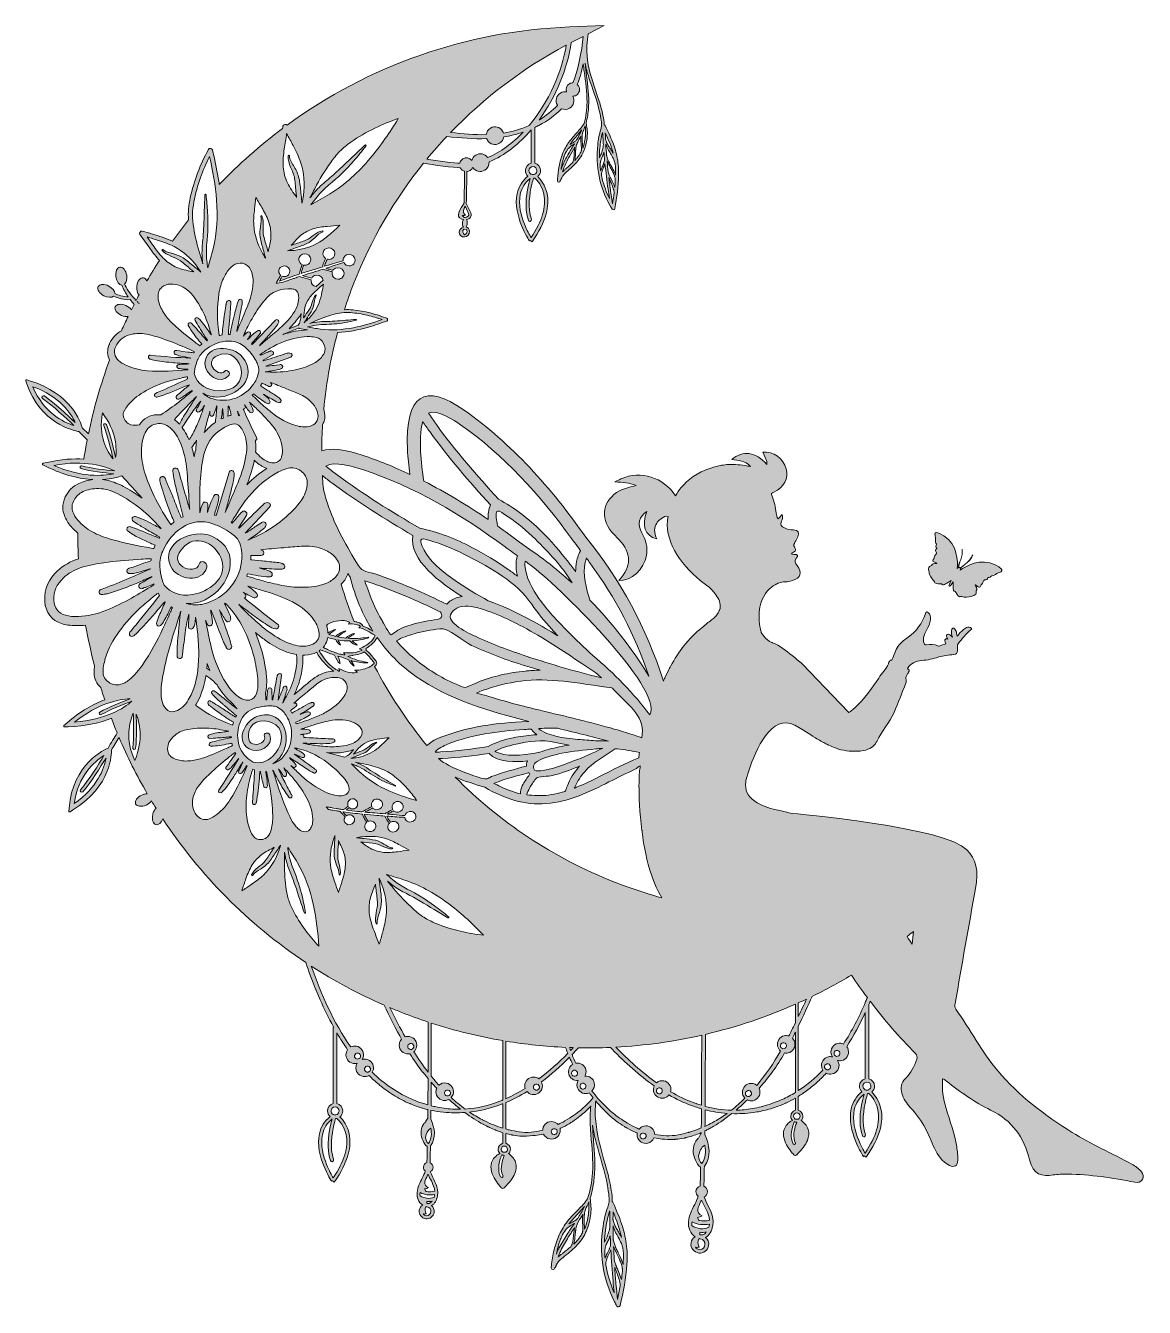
# Model space of a CAD drawing. Extents: x 84 to 917, y -977 to -23.
import ezdxf

# ---------------------------------------------------------------- set-up
doc = ezdxf.new("R2010")
doc.units = 0
doc.header["$MEASUREMENT"] = 0
doc.layers.add('Layer 1', color=7, linetype='Continuous', lineweight=0)

# ---------------------------------------------------------------- blocks, each defined once
blk = doc.blocks.new('Block_1')
at = {"layer": 'Layer 1', "true_color": 0x000000, "transparency": 33554687}
h = blk.add_hatch(color=18, dxfattribs=at)
h.dxf.hatch_style = 2
edge = h.paths.add_edge_path()
edge.add_spline(control_points=[(767.52, -402.87), (777.79, -409.27), (777.84, -422.42), (777.47, -427.29), (777.48, -427.29), (777.48, -427.28), (777.48, -427.28), (777.68, -426.92), (777.98, -426.67), (778.29, -426.54), (778.38, -425.77), (778.53, -425), (778.71, -424.25), (778.87, -423.62), (779.06, -423), (779.27, -422.39), (779.49, -421.77), (779.74, -421.17), (779.99, -420.58), (780.48, -419.39), (780.85, -418.13), (781.01, -416.85), (781.1, -416.21), (781.13, -415.56), (781.12, -414.92), (781.12, -414.45), (781.09, -413.97), (781.02, -413.51), (781.21, -414.61), (781.22, -415.75), (781.08, -416.86), (780.93, -418.15), (780.57, -419.41), (780.08, -420.62), (779.83, -421.22), (779.57, -421.81), (779.35, -422.42), (779.14, -423.03), (778.94, -423.64), (778.78, -424.27), (778.59, -425.01), (778.44, -425.77), (778.34, -426.53), (778.65, -426.41), (778.99, -426.41), (779.28, -426.57), (779.48, -426.69), (779.63, -426.88), (779.72, -427.09), (779.75, -427.06), (779.78, -427.03), (779.8, -426.99), (780.23, -426.48), (780.71, -426.03), (781.22, -425.6), (782.23, -424.76), (783.29, -423.97), (784.32, -423.15), (785.35, -422.34), (786.28, -421.39), (787.06, -420.34), (787.46, -419.81), (787.83, -419.26), (788.16, -418.69), (788.49, -418.13), (788.79, -417.54), (789.04, -416.93), (788.57, -418.16), (787.9, -419.32), (787.12, -420.38), (786.34, -421.44), (785.41, -422.4), (784.38, -423.23), (783.35, -424.05), (782.28, -424.82), (781.26, -425.66), (780.76, -426.08), (780.27, -426.52), (779.84, -427.03), (779.81, -427.06), (779.78, -427.1), (779.75, -427.14), (779.89, -427.53), (779.85, -428.03), (779.6, -428.48), (779.6, -428.48), (779.6, -428.48), (779.6, -428.48), (783.6, -425.66), (794.89, -418.96), (805.65, -424.48), (814.82, -429.18), (809.17, -430), (808, -430.37), (806.69, -430.77), (804.93, -432.56), (804.05, -432.4), (802.53, -432.13), (802.52, -434.08), (801.18, -433.93), (799.84, -433.78), (800.35, -433.68), (800.23, -434.16), (799.97, -435.26), (799.17, -435.93), (797.65, -435.76), (796.91, -435.67), (796.77, -438.37), (795.61, -438.88), (794.05, -439.55), (795.56, -443.17), (790.91, -439.46), (789.96, -438.7), (792.6, -441.98), (791.92, -443.05), (791.16, -444.26), (791.61, -444.82), (791.5, -445.47), (791.32, -446.56), (789.78, -447.44), (789.15, -447.49), (788.05, -447.59), (788.11, -447.8), (787.68, -448.09), (786.76, -448.7), (782, -448.6), (781.5, -448.25), (780.49, -447.54), (779.46, -448.96), (778.03, -447.63), (776.96, -446.64), (776.1, -443.92), (775.21, -444.12), (774.23, -444.35), (774.11, -440), (774.4, -437.07), (773.34, -438.74), (771.95, -440.74), (771.42, -440.44), (770.89, -440.14), (771.89, -437.91), (772.79, -436.14), (770.43, -437.9), (766.62, -440.04), (766.31, -439.08), (766.03, -438.21), (763.25, -438.87), (761.86, -438.47), (759.98, -437.92), (760.67, -436.31), (759.54, -435.81), (758.98, -435.56), (756.44, -431.52), (756.5, -430.43), (756.53, -429.91), (756.74, -429.85), (756.26, -428.86), (755.98, -428.28), (755.94, -426.52), (756.78, -425.8), (757.29, -425.37), (758, -425.48), (758.64, -424.19), (759.21, -423.07), (763.38, -423.64), (762.25, -423.22), (756.66, -421.14), (760.55, -420.57), (760.33, -418.89), (760.16, -417.64), (762.4, -416.12), (761.96, -415.54), (761.03, -414.31), (761.19, -413.29), (762, -412.5), (762.35, -412.15), (762.53, -412.63), (761.71, -411.56), (760.89, -410.49), (762.56, -409.49), (761.54, -408.32), (760.96, -407.64), (761.58, -405.22), (761.26, -403.88), (760.97, -402.69), (758.77, -397.42), (767.52, -402.87)], knot_values=[0, 0, 0, 0, 1, 1, 1, 2, 2, 2, 3, 3, 3, 4, 4, 4, 5, 5, 5, 6, 6, 6, 7, 7, 7, 8, 8, 8, 9, 9, 9, 10, 10, 10, 11, 11, 11, 12, 12, 12, 13, 13, 13, 14, 14, 14, 15, 15, 15, 16, 16, 16, 17, 17, 17, 18, 18, 18, 19, 19, 19, 20, 20, 20, 21, 21, 21, 22, 22, 22, 23, 23, 23, 24, 24, 24, 25, 25, 25, 26, 26, 26, 27, 27, 27, 28, 28, 28, 29, 29, 29, 30, 30, 30, 31, 31, 31, 32, 32, 32, 33, 33, 33, 34, 34, 34, 35, 35, 35, 36, 36, 36, 37, 37, 37, 38, 38, 38, 39, 39, 39, 40, 40, 40, 41, 41, 41, 42, 42, 42, 43, 43, 43, 44, 44, 44, 45, 45, 45, 46, 46, 46, 47, 47, 47, 48, 48, 48, 49, 49, 49, 50, 50, 50, 51, 51, 51, 52, 52, 52, 53, 53, 53, 54, 54, 54, 55, 55, 55, 56, 56, 56, 57, 57, 57, 58, 58, 58, 59, 59, 59, 60, 60, 60, 61, 61, 61, 62, 62, 62, 62], degree=3, periodic=0)
h = blk.add_hatch(color=18, dxfattribs=at)
h.dxf.hatch_style = 2
edge = h.paths.add_edge_path()
edge.add_spline(control_points=[(781.02, -413.51), (780.99, -413.33), (780.97, -413.16), (780.92, -412.99), (780.96, -413.16), (780.99, -413.33), (781.02, -413.51)], knot_values=[0, 0, 0, 0, 1, 1, 1, 2, 2, 2, 2], degree=3, periodic=0)
at = {"layer": 'Layer 1'}
for points, knots in [([(767.52, -402.87), (777.79, -409.27), (777.84, -422.42), (777.47, -427.29), (777.48, -427.29), (777.48, -427.28), (777.48, -427.28), (777.68, -426.92), (777.98, -426.67), (778.29, -426.54), (778.38, -425.77), (778.53, -425), (778.71, -424.25), (778.87, -423.62), (779.06, -423), (779.27, -422.39), (779.49, -421.77), (779.74, -421.17), (779.99, -420.58), (780.48, -419.39), (780.85, -418.13), (781.01, -416.85), (781.1, -416.21), (781.13, -415.56), (781.12, -414.92), (781.12, -414.45), (781.09, -413.97), (781.02, -413.51), (781.21, -414.61), (781.22, -415.75), (781.08, -416.86), (780.93, -418.15), (780.57, -419.41), (780.08, -420.62), (779.83, -421.22), (779.57, -421.81), (779.35, -422.42), (779.14, -423.03), (778.94, -423.64), (778.78, -424.27), (778.59, -425.01), (778.44, -425.77), (778.34, -426.53), (778.65, -426.41), (778.99, -426.41), (779.28, -426.57), (779.48, -426.69), (779.63, -426.88), (779.72, -427.09), (779.75, -427.06), (779.78, -427.03), (779.8, -426.99), (780.23, -426.48), (780.71, -426.03), (781.22, -425.6), (782.23, -424.76), (783.29, -423.97), (784.32, -423.15), (785.35, -422.34), (786.28, -421.39), (787.06, -420.34), (787.46, -419.81), (787.83, -419.26), (788.16, -418.69), (788.49, -418.13), (788.79, -417.54), (789.04, -416.93), (788.57, -418.16), (787.9, -419.32), (787.12, -420.38), (786.34, -421.44), (785.41, -422.4), (784.38, -423.23), (783.35, -424.05), (782.28, -424.82), (781.26, -425.66), (780.76, -426.08), (780.27, -426.52), (779.84, -427.03), (779.81, -427.06), (779.78, -427.1), (779.75, -427.14), (779.89, -427.53), (779.85, -428.03), (779.6, -428.48), (779.6, -428.48), (779.6, -428.48), (779.6, -428.48), (783.6, -425.66), (794.89, -418.96), (805.65, -424.48), (814.82, -429.18), (809.17, -430), (808, -430.37), (806.69, -430.77), (804.93, -432.56), (804.05, -432.4), (802.53, -432.13), (802.52, -434.08), (801.18, -433.93), (799.84, -433.78), (800.35, -433.68), (800.23, -434.16), (799.97, -435.26), (799.17, -435.93), (797.65, -435.76), (796.91, -435.67), (796.77, -438.37), (795.61, -438.88), (794.05, -439.55), (795.56, -443.17), (790.91, -439.46), (789.96, -438.7), (792.6, -441.98), (791.92, -443.05), (791.16, -444.26), (791.61, -444.82), (791.5, -445.47), (791.32, -446.56), (789.78, -447.44), (789.15, -447.49), (788.05, -447.59), (788.11, -447.8), (787.68, -448.09), (786.76, -448.7), (782, -448.6), (781.5, -448.25), (780.49, -447.54), (779.46, -448.96), (778.03, -447.63), (776.96, -446.64), (776.1, -443.92), (775.21, -444.12), (774.23, -444.35), (774.11, -440), (774.4, -437.07), (773.34, -438.74), (771.95, -440.74), (771.42, -440.44), (770.89, -440.14), (771.89, -437.91), (772.79, -436.14), (770.43, -437.9), (766.62, -440.04), (766.31, -439.08), (766.03, -438.21), (763.25, -438.87), (761.86, -438.47), (759.98, -437.92), (760.67, -436.31), (759.54, -435.81), (758.98, -435.56), (756.44, -431.52), (756.5, -430.43), (756.53, -429.91), (756.74, -429.85), (756.26, -428.86), (755.98, -428.28), (755.94, -426.52), (756.78, -425.8), (757.29, -425.37), (758, -425.48), (758.64, -424.19), (759.21, -423.07), (763.38, -423.64), (762.25, -423.22), (756.66, -421.14), (760.55, -420.57), (760.33, -418.89), (760.16, -417.64), (762.4, -416.12), (761.96, -415.54), (761.03, -414.31), (761.19, -413.29), (762, -412.5), (762.35, -412.15), (762.53, -412.63), (761.71, -411.56), (760.89, -410.49), (762.56, -409.49), (761.54, -408.32), (760.96, -407.64), (761.58, -405.22), (761.26, -403.88), (760.97, -402.69), (758.77, -397.42), (767.52, -402.87)], [0, 0, 0, 0, 1, 1, 1, 2, 2, 2, 3, 3, 3, 4, 4, 4, 5, 5, 5, 6, 6, 6, 7, 7, 7, 8, 8, 8, 9, 9, 9, 10, 10, 10, 11, 11, 11, 12, 12, 12, 13, 13, 13, 14, 14, 14, 15, 15, 15, 16, 16, 16, 17, 17, 17, 18, 18, 18, 19, 19, 19, 20, 20, 20, 21, 21, 21, 22, 22, 22, 23, 23, 23, 24, 24, 24, 25, 25, 25, 26, 26, 26, 27, 27, 27, 28, 28, 28, 29, 29, 29, 30, 30, 30, 31, 31, 31, 32, 32, 32, 33, 33, 33, 34, 34, 34, 35, 35, 35, 36, 36, 36, 37, 37, 37, 38, 38, 38, 39, 39, 39, 40, 40, 40, 41, 41, 41, 42, 42, 42, 43, 43, 43, 44, 44, 44, 45, 45, 45, 46, 46, 46, 47, 47, 47, 48, 48, 48, 49, 49, 49, 50, 50, 50, 51, 51, 51, 52, 52, 52, 53, 53, 53, 54, 54, 54, 55, 55, 55, 56, 56, 56, 57, 57, 57, 58, 58, 58, 59, 59, 59, 60, 60, 60, 61, 61, 61, 62, 62, 62, 62]), ([(781.02, -413.51), (780.99, -413.33), (780.97, -413.16), (780.92, -412.99), (780.96, -413.16), (780.99, -413.33), (781.02, -413.51)], [0, 0, 0, 0, 1, 1, 1, 2, 2, 2, 2])]:
    blk.add_open_spline(points, degree=3, knots=knots, dxfattribs=at)
blk = doc.blocks.new('Block_0')
at = {"layer": 'Layer 1', "true_color": 0x000000, "transparency": 33554687}
h = blk.add_hatch(color=18, dxfattribs=at)
h.dxf.hatch_style = 2
edge = h.paths.add_edge_path()
edge.add_spline(control_points=[(740.07, -701.29), (741.68, -700.01), (743.27, -698.71), (744.86, -697.4), (744.45, -700.51), (744.12, -703.65), (743.86, -706.87), (742.55, -704.94), (741.29, -703.09), (740.07, -701.29)], knot_values=[0, 0, 0, 0, 1, 1, 1, 2, 2, 2, 3, 3, 3, 3], degree=3, periodic=0)
edge = h.paths.add_edge_path()
edge.add_spline(control_points=[(709.25, -749.66), (709.05, -749.89), (708.91, -750.18), (708.9, -750.5), (704.3, -761.26), (698.96, -771.7), (692.68, -781.31), (691.43, -780.73), (689.99, -780.52), (688.55, -780.84), (685.02, -781.63), (682.8, -785.12), (683.58, -788.64), (683.77, -789.49), (684.12, -790.25), (684.58, -790.91), (683.6, -790.65), (682.54, -790.59), (681.48, -790.82), (677.96, -791.61), (675.74, -795.1), (676.52, -798.62), (676.69, -799.39), (677.01, -800.09), (677.41, -800.71), (671.88, -806.5), (665.8, -811.65), (659.1, -815.99), (659.1, -815.99), (659.1, -767.97), (659.1, -767.97), (662.45, -760.96), (666.65, -752.05), (669.41, -745.85), (679.35, -741.02), (689.1, -735.74), (698.64, -730.02), (702.48, -735.65), (706.44, -741.2), (710.51, -746.65), (710.1, -747.65), (709.68, -748.66), (709.25, -749.66)], knot_values=[0, 0, 0, 0, 1, 1, 1, 2, 2, 2, 3, 3, 3, 4, 4, 4, 5, 5, 5, 6, 6, 6, 7, 7, 7, 8, 8, 8, 9, 9, 9, 10, 10, 10, 11, 11, 11, 12, 12, 12, 13, 13, 13, 14, 14, 14, 14], degree=3, periodic=0)
edge = h.paths.add_edge_path()
edge.add_spline(control_points=[(688.39, -790.44), (687.18, -790.71), (685.99, -789.95), (685.73, -788.74), (685.46, -787.54), (686.21, -786.35), (687.42, -786.08), (688.62, -785.81), (689.82, -786.57), (690.09, -787.77), (690.35, -788.98), (689.59, -790.17), (688.39, -790.44)], knot_values=[0, 0, 0, 0, 1, 1, 1, 2, 2, 2, 3, 3, 3, 4, 4, 4, 4], degree=3, periodic=0)
edge = h.paths.add_edge_path()
edge.add_spline(control_points=[(681.33, -800.42), (680.12, -800.69), (678.93, -799.93), (678.66, -798.73), (678.39, -797.52), (679.16, -796.33), (680.36, -796.06), (681.56, -795.79), (682.75, -796.55), (683.02, -797.76), (683.29, -798.96), (682.53, -800.15), (681.33, -800.42)], knot_values=[0, 0, 0, 0, 1, 1, 1, 2, 2, 2, 3, 3, 3, 4, 4, 4, 4], degree=3, periodic=0)
edge = h.paths.add_edge_path()
edge.add_spline(control_points=[(647.01, -822.61), (647.01, -822.61), (647.01, -822.61), (647.01, -822.61), (647.01, -822.61), (647, -822.61), (647, -822.61), (646.61, -822.8), (644.03, -824.01), (639.92, -825.45), (637.79, -826.19), (635.26, -827), (632.41, -827.75), (632.13, -827.83), (631.84, -827.9), (631.55, -827.98), (629.39, -828.52), (627.19, -828.98), (624.94, -829.37), (620.81, -830.09), (616.74, -830.46), (612.74, -830.54), (615.7, -828.05), (618.49, -825.51), (621.2, -822.97), (622.48, -823.59), (623.96, -823.82), (625.46, -823.49), (628.98, -822.71), (631.2, -819.21), (630.42, -815.69), (630.3, -815.18), (630.12, -814.71), (629.91, -814.26), (631.83, -812.14), (633.68, -809.98), (635.45, -807.76), (635.45, -807.76), (635.45, -807.76), (635.45, -807.76), (635.45, -807.76), (635.52, -807.68), (635.52, -807.68), (635.52, -807.68), (635.54, -807.65), (635.54, -807.65), (635.54, -807.65), (639.88, -801.93), (639.88, -801.93), (639.88, -801.93), (639.92, -801.87), (639.92, -801.87), (639.92, -801.87), (639.92, -801.87), (639.92, -801.87), (643.16, -797.39), (646.13, -792.73), (648.88, -787.94), (649.73, -788.11), (650.63, -788.11), (651.53, -787.91), (655.05, -787.12), (657.27, -783.63), (656.49, -780.11), (656.21, -778.87), (655.59, -777.79), (654.75, -776.95), (655.3, -775.83), (656.06, -774.28), (656.95, -772.43), (656.95, -772.43), (656.95, -817.34), (656.95, -817.34), (653.77, -819.28), (650.46, -821.05), (647.01, -822.61)], knot_values=[0, 0, 0, 0, 1, 1, 1, 2, 2, 2, 3, 3, 3, 4, 4, 4, 5, 5, 5, 6, 6, 6, 7, 7, 7, 8, 8, 8, 9, 9, 9, 10, 10, 10, 11, 11, 11, 12, 12, 12, 13, 13, 13, 14, 14, 14, 15, 15, 15, 16, 16, 16, 17, 17, 17, 18, 18, 18, 19, 19, 19, 20, 20, 20, 21, 21, 21, 22, 22, 22, 23, 23, 23, 24, 24, 24, 25, 25, 25, 25], degree=3, periodic=0)
edge = h.paths.add_edge_path()
edge.add_spline(control_points=[(622.46, -820.32), (621.26, -820.59), (620.06, -819.83), (619.8, -818.63), (619.53, -817.42), (620.29, -816.22), (621.49, -815.96), (622.7, -815.69), (623.89, -816.45), (624.16, -817.66), (624.42, -818.86), (623.67, -820.05), (622.46, -820.32)], knot_values=[0, 0, 0, 0, 1, 1, 1, 2, 2, 2, 3, 3, 3, 4, 4, 4, 4], degree=3, periodic=0)
edge = h.paths.add_edge_path()
edge.add_spline(control_points=[(648.53, -784.74), (647.32, -785.01), (646.14, -784.25), (645.87, -783.04), (645.6, -781.84), (646.35, -780.64), (647.56, -780.38), (648.77, -780.11), (649.96, -780.87), (650.23, -782.08), (650.49, -783.28), (649.74, -784.47), (648.53, -784.74)], knot_values=[0, 0, 0, 0, 1, 1, 1, 2, 2, 2, 3, 3, 3, 4, 4, 4, 4], degree=3, periodic=0)
edge = h.paths.add_edge_path()
edge.add_spline(control_points=[(609.29, -830.55), (602.59, -830.39), (596.08, -829.38), (589.76, -827.7), (589.86, -809.86), (589.93, -786.72), (589.98, -774.08), (612.89, -768.7), (635.32, -761.2), (656.95, -751.63), (656.95, -751.63), (656.95, -765.31), (656.95, -765.31), (654.87, -769.61), (653.04, -773.33), (652.04, -775.31), (650.99, -774.98), (649.84, -774.89), (648.69, -775.14), (645.16, -775.93), (642.94, -779.42), (643.72, -782.94), (644.05, -784.41), (644.87, -785.64), (645.94, -786.53), (640.75, -795.47), (634.81, -804.14), (628.15, -812.06), (626.65, -810.84), (624.65, -810.27), (622.62, -810.72), (619.1, -811.51), (616.87, -815), (617.65, -818.52), (617.92, -819.74), (618.53, -820.79), (619.34, -821.62), (616.13, -824.79), (612.8, -827.79), (609.29, -830.55)], knot_values=[0, 0, 0, 0, 1, 1, 1, 2, 2, 2, 3, 3, 3, 4, 4, 4, 5, 5, 5, 6, 6, 6, 7, 7, 7, 8, 8, 8, 9, 9, 9, 10, 10, 10, 11, 11, 11, 12, 12, 12, 13, 13, 13, 13], degree=3, periodic=0)
edge = h.paths.add_edge_path()
edge.add_spline(control_points=[(596.97, -838.84), (596.49, -839.07), (595.88, -839.4), (595.11, -839.86), (595.1, -839.86), (595.09, -839.87), (595.08, -839.87), (593.43, -840.85), (591.56, -841.77), (589.66, -842.61), (589.7, -839.14), (589.72, -834.9), (589.75, -830.22), (595.06, -831.59), (600.52, -832.52), (606.16, -832.92), (603.2, -835.08), (600.13, -837.05), (596.97, -838.84)], knot_values=[0, 0, 0, 0, 1, 1, 1, 2, 2, 2, 3, 3, 3, 4, 4, 4, 5, 5, 5, 6, 6, 6, 6], degree=3, periodic=0)
edge = h.paths.add_edge_path()
edge.add_spline(control_points=[(587.35, -870.25), (585.8, -868.97), (585.01, -867.01), (584.74, -864.76), (585.61, -861.53), (586.72, -857.99), (589.42, -856.71), (590.48, -861.4), (590.33, -866.22), (587.35, -870.25)], knot_values=[0, 0, 0, 0, 1, 1, 1, 2, 2, 2, 3, 3, 3, 3], degree=3, periodic=0)
edge = h.paths.add_edge_path()
edge.add_spline(control_points=[(592.56, -909.53), (592.82, -910.43), (592.96, -911.47), (593.01, -912.55), (590.59, -913.15), (587.88, -913.2), (585.34, -912.68), (584.69, -912.01), (584.33, -911.23), (584.04, -910.42), (585.51, -910.38), (586.23, -909.68), (587.53, -909.3), (581.8, -906.64), (584.91, -902.77), (586.55, -898.42), (586.72, -898.12), (586.89, -897.81), (587.06, -897.51), (588.82, -901.57), (591.33, -905.25), (592.56, -909.53)], knot_values=[0, 0, 0, 0, 1, 1, 1, 2, 2, 2, 3, 3, 3, 4, 4, 4, 5, 5, 5, 6, 6, 6, 7, 7, 7, 7], degree=3, periodic=0)
edge = h.paths.add_edge_path()
edge.add_spline(control_points=[(592.45, -917.66), (592.36, -917.7), (592.29, -917.7), (592.21, -917.76), (588.95, -919.89), (583.23, -918.74), (580.2, -916.66), (580.11, -916.6), (580.04, -916.59), (579.95, -916.56), (579.84, -915.63), (579.89, -914.68), (580.04, -913.72), (583.82, -915.7), (588.69, -916.29), (592.9, -915.42), (592.81, -916.19), (592.65, -916.93), (592.45, -917.66)], knot_values=[0, 0, 0, 0, 1, 1, 1, 2, 2, 2, 3, 3, 3, 4, 4, 4, 5, 5, 5, 6, 6, 6, 6], degree=3, periodic=0)
edge = h.paths.add_edge_path()
edge.add_spline(control_points=[(589.06, -922.9), (588.33, -923.38), (587.54, -923.54), (586.74, -923.48), (586.55, -923.38), (586.33, -923.32), (586.05, -923.35), (586.04, -923.35), (586.02, -923.35), (586.01, -923.36), (585.98, -923.35), (585.96, -923.34), (585.93, -923.33), (585.9, -922.74), (585.91, -922.13), (585.89, -921.51), (587.53, -921.7), (589.18, -921.64), (590.7, -921.29), (590.22, -921.91), (589.7, -922.48), (589.06, -922.9)], knot_values=[0, 0, 0, 0, 1, 1, 1, 2, 2, 2, 3, 3, 3, 4, 4, 4, 5, 5, 5, 6, 6, 6, 7, 7, 7, 7], degree=3, periodic=0)
edge = h.paths.add_edge_path()
edge.add_spline(control_points=[(585.54, -934.26), (584.33, -934.22), (583.29, -933.52), (582.64, -932.55), (583.28, -932.81), (584.16, -932.82), (585.31, -932.46), (584.27, -930.59), (584.12, -928.19), (585.01, -926.36), (585.17, -926.3), (585.34, -926.25), (585.51, -926.21), (585.67, -926.29), (585.84, -926.36), (586.05, -926.38), (591.12, -926.94), (590.59, -934.44), (585.54, -934.26)], knot_values=[0, 0, 0, 0, 1, 1, 1, 2, 2, 2, 3, 3, 3, 4, 4, 4, 5, 5, 5, 6, 6, 6, 6], degree=3, periodic=0)
edge = h.paths.add_edge_path()
edge.add_spline(control_points=[(580.32, -846.21), (578.86, -846.7), (577.76, -847.04), (577.27, -847.19), (577.15, -847.22), (577.06, -847.25), (577.02, -847.26), (577, -847.27), (576.99, -847.27), (576.99, -847.27), (574.6, -847.94), (572.15, -848.52), (569.66, -848.96), (563.81, -850), (557.93, -849.73), (552.19, -848.48), (552.17, -848.09), (552.13, -847.7), (552.05, -847.31), (551.26, -843.79), (547.77, -841.56), (544.25, -842.35), (542.74, -842.68), (541.5, -843.53), (540.6, -844.64), (540.6, -844.64), (540.56, -844.63), (540.5, -844.6), (540.48, -844.59), (540.45, -844.58), (540.42, -844.56), (539.53, -844.17), (535.23, -842.23), (530.06, -839.04), (528.35, -837.99), (526.55, -836.8), (524.74, -835.49), (521.73, -833.3), (518.7, -830.77), (516.08, -827.94), (516.08, -827.94), (516.08, -827.94), (516.08, -827.94), (514, -826), (512.04, -824.02), (510.23, -822.01), (508.57, -820.17), (507, -818.26), (505.51, -816.29), (507.04, -814.77), (507.78, -812.53), (507.28, -810.26), (506.56, -807.01), (503.53, -804.9), (500.31, -805.2), (501.06, -803.85), (501.36, -802.24), (501, -800.61), (500.24, -797.18), (496.9, -795.01), (493.48, -795.62), (492.51, -793.48), (491.6, -791.31), (490.74, -789.13), (492.35, -787.47), (493.94, -785.79), (495.51, -784.09), (503.41, -784.25), (511.3, -784.15), (519.17, -783.82), (519.17, -783.82), (519.28, -783.93), (519.28, -783.93), (519.28, -783.93), (520.5, -785.14), (520.5, -785.14), (530.21, -795.2), (540.62, -804.6), (551.85, -812.37), (551.26, -813.63), (551.04, -815.08), (551.36, -816.55), (552.15, -820.07), (555.64, -822.3), (559.17, -821.51), (560.66, -821.18), (561.9, -820.34), (562.8, -819.24), (568.22, -822.3), (573.81, -824.95), (579.6, -827.09), (579.6, -827.09), (579.6, -827.09), (579.6, -827.09), (579.6, -827.09), (579.62, -827.1), (579.66, -827.11), (579.68, -827.12), (579.69, -827.12), (579.72, -827.13), (580.19, -827.29), (581.95, -827.91), (583.44, -828.4), (584.3, -828.69), (585.07, -828.93), (585.43, -829.02), (585.45, -829.02), (585.46, -829.02), (585.47, -829.02), (585.47, -829.03), (585.48, -829.03), (585.48, -829.03), (585.99, -829.18), (586.5, -829.33), (587.01, -829.48), (586.98, -835.08), (586.95, -840.03), (586.91, -843.78), (584.46, -844.77), (582.11, -845.61), (580.32, -846.21)], knot_values=[0, 0, 0, 0, 1, 1, 1, 2, 2, 2, 3, 3, 3, 4, 4, 4, 5, 5, 5, 6, 6, 6, 7, 7, 7, 8, 8, 8, 9, 9, 9, 10, 10, 10, 11, 11, 11, 12, 12, 12, 13, 13, 13, 14, 14, 14, 15, 15, 15, 16, 16, 16, 17, 17, 17, 18, 18, 18, 19, 19, 19, 20, 20, 20, 21, 21, 21, 22, 22, 22, 23, 23, 23, 24, 24, 24, 25, 25, 25, 26, 26, 26, 27, 27, 27, 28, 28, 28, 29, 29, 29, 30, 30, 30, 31, 31, 31, 32, 32, 32, 33, 33, 33, 34, 34, 34, 35, 35, 35, 36, 36, 36, 37, 37, 37, 38, 38, 38, 39, 39, 39, 40, 40, 40, 40], degree=3, periodic=0)
edge = h.paths.add_edge_path()
edge.add_spline(control_points=[(544.09, -851.94), (542.88, -852.21), (541.69, -851.45), (541.43, -850.25), (541.16, -849.04), (541.91, -847.85), (543.12, -847.58), (544.32, -847.31), (545.52, -848.07), (545.79, -849.28), (546.05, -850.48), (545.29, -851.68), (544.09, -851.94)], knot_values=[0, 0, 0, 0, 1, 1, 1, 2, 2, 2, 3, 3, 3, 4, 4, 4, 4], degree=3, periodic=0)
edge = h.paths.add_edge_path()
edge.add_spline(control_points=[(498.36, -810.53), (499.56, -810.26), (500.75, -811.02), (501.02, -812.23), (501.29, -813.43), (500.53, -814.62), (499.33, -814.89), (498.12, -815.16), (496.93, -814.4), (496.66, -813.2), (496.39, -811.99), (497.15, -810.8), (498.36, -810.53)], knot_values=[0, 0, 0, 0, 1, 1, 1, 2, 2, 2, 3, 3, 3, 4, 4, 4, 4], degree=3, periodic=0)
edge = h.paths.add_edge_path()
edge.add_spline(control_points=[(492.07, -800.88), (493.28, -800.61), (494.47, -801.38), (494.73, -802.58), (495, -803.78), (494.25, -804.98), (493.04, -805.24), (491.84, -805.51), (490.64, -804.75), (490.37, -803.55), (490.11, -802.34), (490.87, -801.15), (492.07, -800.88)], knot_values=[0, 0, 0, 0, 1, 1, 1, 2, 2, 2, 3, 3, 3, 4, 4, 4, 4], degree=3, periodic=0)
edge = h.paths.add_edge_path()
edge.add_spline(control_points=[(504.17, -823.73), (504.17, -823.73), (504.17, -823.73), (504.17, -823.73), (501.66, -826.65), (498.72, -829.29), (495.79, -831.58), (494.03, -832.96), (492.27, -834.22), (490.6, -835.33), (485.55, -838.7), (481.33, -840.79), (480.45, -841.22), (480.42, -841.23), (480.39, -841.25), (480.37, -841.25), (480.31, -841.29), (480.28, -841.3), (480.28, -841.3), (479.34, -840.22), (478.06, -839.42), (476.55, -839.14), (473, -838.48), (469.58, -840.84), (468.93, -844.38), (468.86, -844.78), (468.84, -845.17), (468.83, -845.55), (463.14, -847.01), (457.28, -847.5), (451.39, -846.67), (448.88, -846.31), (446.42, -845.83), (444, -845.24), (444, -845.24), (443.99, -845.24), (443.97, -845.23), (443.93, -845.22), (443.84, -845.2), (443.72, -845.17), (443.31, -845.06), (442.47, -844.83), (441.35, -844.51), (441.35, -844.51), (441.35, -824.87), (441.35, -824.87), (446.82, -822.58), (452.08, -819.83), (457.18, -816.71), (458.11, -817.79), (459.38, -818.58), (460.89, -818.86), (464.44, -819.51), (467.85, -817.17), (468.51, -813.62), (468.78, -812.14), (468.51, -810.69), (467.87, -809.45), (475.21, -803.97), (482.16, -797.77), (488.76, -791.14), (489.53, -792.94), (490.34, -794.72), (491.18, -796.5), (488.89, -797.92), (487.61, -800.66), (488.23, -803.45), (488.95, -806.7), (491.98, -808.81), (495.21, -808.51), (494.46, -809.86), (494.15, -811.47), (494.52, -813.1), (495.3, -816.62), (498.8, -818.84), (502.32, -818.06), (502.77, -817.96), (503.19, -817.82), (503.6, -817.64), (504.48, -818.86), (505.38, -820.06), (506.3, -821.24), (506.25, -821.39), (506.2, -821.54), (506.15, -821.69), (505.5, -822.37), (504.85, -823.05), (504.17, -823.73)], knot_values=[0, 0, 0, 0, 1, 1, 1, 2, 2, 2, 3, 3, 3, 4, 4, 4, 5, 5, 5, 6, 6, 6, 7, 7, 7, 8, 8, 8, 9, 9, 9, 10, 10, 10, 11, 11, 11, 12, 12, 12, 13, 13, 13, 14, 14, 14, 15, 15, 15, 16, 16, 16, 17, 17, 17, 18, 18, 18, 19, 19, 19, 20, 20, 20, 21, 21, 21, 22, 22, 22, 23, 23, 23, 24, 24, 24, 25, 25, 25, 26, 26, 26, 27, 27, 27, 28, 28, 28, 29, 29, 29, 29], degree=3, periodic=0)
edge = h.paths.add_edge_path()
edge.add_spline(control_points=[(479.65, -846.94), (479.43, -848.15), (478.27, -848.95), (477.05, -848.73), (475.84, -848.5), (475.04, -847.34), (475.26, -846.13), (475.48, -844.91), (476.65, -844.11), (477.86, -844.33), (479.08, -844.56), (479.87, -845.72), (479.65, -846.94)], knot_values=[0, 0, 0, 0, 1, 1, 1, 2, 2, 2, 3, 3, 3, 4, 4, 4, 4], degree=3, periodic=0)
edge = h.paths.add_edge_path()
edge.add_spline(control_points=[(442.68, -859.65), (442.68, -860.54), (442.2, -861.32), (441.48, -861.73), (441.47, -861.73), (441.47, -861.73), (441.47, -861.73), (441.39, -861.76), (441.3, -861.79), (441.21, -861.82), (440.92, -861.9), (440.61, -861.94), (440.28, -861.94), (439.95, -861.94), (439.63, -861.9), (439.34, -861.81), (439.24, -861.79), (439.14, -861.75), (439.05, -861.72), (438.35, -861.3), (437.88, -860.53), (437.88, -859.65), (437.88, -858.33), (438.95, -857.25), (440.28, -857.25), (441.6, -857.25), (442.68, -858.33), (442.68, -859.65)], knot_values=[0, 0, 0, 0, 1, 1, 1, 2, 2, 2, 3, 3, 3, 4, 4, 4, 5, 5, 5, 6, 6, 6, 7, 7, 7, 8, 8, 8, 9, 9, 9, 9], degree=3, periodic=0)
edge = h.paths.add_edge_path()
edge.add_spline(control_points=[(439.59, -865.84), (438.27, -869.5), (436.98, -875.2), (439.33, -879.77), (439.5, -880.11), (439.24, -880.47), (438.74, -880.58), (438.64, -880.61), (438.53, -880.61), (438.43, -880.61), (438.03, -880.61), (437.66, -880.45), (437.53, -880.18), (435.85, -876.93), (435.66, -872.83), (436.95, -868.01), (437.39, -866.34), (437.94, -864.88), (438.4, -863.8), (438.49, -863.84), (438.58, -863.88), (438.68, -863.91), (438.8, -863.96), (438.93, -864), (439.07, -864.04), (439.43, -864.14), (439.82, -864.2), (440.22, -864.2), (440.02, -864.68), (439.8, -865.23), (439.59, -865.84)], knot_values=[0, 0, 0, 0, 1, 1, 1, 2, 2, 2, 3, 3, 3, 4, 4, 4, 5, 5, 5, 6, 6, 6, 7, 7, 7, 8, 8, 8, 9, 9, 9, 10, 10, 10, 10], degree=3, periodic=0)
edge = h.paths.add_edge_path()
edge.add_spline(control_points=[(425.66, -838.5), (425.65, -838.49), (425.64, -838.49), (425.63, -838.48), (424.84, -838.05), (424.22, -837.74), (423.74, -837.53), (420.51, -835.86), (417.37, -834), (414.34, -831.95), (421.47, -831.18), (428.29, -829.57), (434.86, -827.31), (434.87, -827.31), (434.87, -827.31), (434.88, -827.31), (434.88, -827.31), (434.89, -827.31), (434.91, -827.3), (435.27, -827.2), (436.03, -826.93), (436.88, -826.61), (437.66, -826.32), (438.51, -826), (439.2, -825.73), (439.2, -825.73), (439.2, -843.86), (439.2, -843.86), (435.31, -842.66), (429.8, -840.75), (425.66, -838.5)], knot_values=[0, 0, 0, 0, 1, 1, 1, 2, 2, 2, 3, 3, 3, 4, 4, 4, 5, 5, 5, 6, 6, 6, 7, 7, 7, 8, 8, 8, 9, 9, 9, 10, 10, 10, 10], degree=3, periodic=0)
edge = h.paths.add_edge_path()
edge.add_spline(control_points=[(400.75, -821.13), (401.53, -820.27), (402.11, -819.2), (402.33, -817.97), (402.99, -814.43), (400.64, -811.01), (397.09, -810.36), (395.04, -809.98), (393.06, -810.62), (391.61, -811.89), (389.62, -809.69), (387.69, -807.43), (385.82, -805.11), (385.87, -790.89), (385.91, -775.48), (385.94, -765.67), (403.5, -771.36), (421.3, -775.72), (439.2, -778.77), (439.2, -778.77), (439.2, -823), (439.2, -823), (439.07, -823.05), (438.93, -823.11), (438.79, -823.17), (438.79, -823.17), (438.55, -823.27), (438.55, -823.27), (438.55, -823.27), (437.8, -823.57), (437.8, -823.57), (437.8, -823.57), (436.97, -823.91), (436.97, -823.91), (436.97, -823.91), (436.84, -823.96), (436.84, -823.96), (428.66, -827.11), (420.09, -829.16), (411.12, -829.69), (407.52, -827.06), (404.08, -824.18), (400.75, -821.13)], knot_values=[0, 0, 0, 0, 1, 1, 1, 2, 2, 2, 3, 3, 3, 4, 4, 4, 5, 5, 5, 6, 6, 6, 7, 7, 7, 8, 8, 8, 9, 9, 9, 10, 10, 10, 11, 11, 11, 12, 12, 12, 13, 13, 13, 14, 14, 14, 14], degree=3, periodic=0)
edge = h.paths.add_edge_path()
edge.add_spline(control_points=[(395.8, -817.34), (396.03, -816.13), (397.18, -815.32), (398.4, -815.55), (399.61, -815.77), (400.42, -816.94), (400.19, -818.15), (399.97, -819.36), (398.8, -820.17), (397.59, -819.94), (396.37, -819.72), (395.58, -818.55), (395.8, -817.34)], knot_values=[0, 0, 0, 0, 1, 1, 1, 2, 2, 2, 3, 3, 3, 4, 4, 4, 4], degree=3, periodic=0)
edge = h.paths.add_edge_path()
edge.add_spline(control_points=[(395.44, -829.08), (393.17, -828.77), (390.96, -828.39), (388.79, -827.92), (388.5, -827.86), (388.2, -827.79), (387.92, -827.73), (387.16, -827.56), (386.43, -827.38), (385.72, -827.2), (385.75, -822.26), (385.78, -816.21), (385.8, -809.72), (387.14, -811.22), (388.52, -812.7), (389.93, -814.15), (389.74, -814.61), (389.57, -815.08), (389.47, -815.6), (388.82, -819.15), (391.16, -822.56), (394.71, -823.22), (396.21, -823.49), (397.69, -823.21), (398.94, -822.54), (401.74, -824.98), (404.62, -827.43), (407.67, -829.81), (403.67, -829.87), (399.59, -829.64), (395.44, -829.08)], knot_values=[0, 0, 0, 0, 1, 1, 1, 2, 2, 2, 3, 3, 3, 4, 4, 4, 5, 5, 5, 6, 6, 6, 7, 7, 7, 8, 8, 8, 9, 9, 9, 10, 10, 10, 10], degree=3, periodic=0)
edge = h.paths.add_edge_path()
edge.add_spline(control_points=[(383.74, -855.41), (382.44, -854.34), (381.78, -852.69), (381.55, -850.81), (382.28, -848.09), (383.21, -845.12), (385.49, -844.05), (386.37, -847.99), (386.25, -852.04), (383.74, -855.41)], knot_values=[0, 0, 0, 0, 1, 1, 1, 2, 2, 2, 3, 3, 3, 3], degree=3, periodic=0)
edge = h.paths.add_edge_path()
edge.add_spline(control_points=[(388.12, -888.39), (388.34, -889.15), (388.45, -890.02), (388.5, -890.93), (386.47, -891.43), (384.19, -891.47), (382.05, -891.03), (381.51, -890.47), (381.21, -889.82), (380.97, -889.13), (382.2, -889.1), (382.81, -888.51), (383.9, -888.19), (379.09, -885.96), (381.69, -882.72), (383.07, -879.06), (383.21, -878.81), (383.36, -878.55), (383.5, -878.3), (384.98, -881.7), (387.09, -884.8), (388.12, -888.39)], knot_values=[0, 0, 0, 0, 1, 1, 1, 2, 2, 2, 3, 3, 3, 4, 4, 4, 5, 5, 5, 6, 6, 6, 7, 7, 7, 7], degree=3, periodic=0)
edge = h.paths.add_edge_path()
edge.add_spline(control_points=[(388.02, -895.22), (387.95, -895.24), (387.89, -895.25), (387.82, -895.3), (385.08, -897.09), (380.29, -896.12), (377.74, -894.37), (377.67, -894.32), (377.6, -894.32), (377.54, -894.29), (377.44, -893.51), (377.48, -892.71), (377.6, -891.91), (380.78, -893.57), (384.87, -894.06), (388.41, -893.34), (388.32, -893.98), (388.19, -894.6), (388.02, -895.22)], knot_values=[0, 0, 0, 0, 1, 1, 1, 2, 2, 2, 3, 3, 3, 4, 4, 4, 5, 5, 5, 6, 6, 6, 6], degree=3, periodic=0)
edge = h.paths.add_edge_path()
edge.add_spline(control_points=[(385.18, -899.61), (384.57, -900.02), (383.9, -900.15), (383.23, -900.1), (383.07, -900.02), (382.89, -899.96), (382.65, -899.99), (382.64, -899.99), (382.63, -899.99), (382.62, -900), (382.6, -899.99), (382.57, -899.98), (382.55, -899.98), (382.52, -899.48), (382.53, -898.96), (382.52, -898.45), (383.89, -898.6), (385.28, -898.56), (386.55, -898.26), (386.15, -898.78), (385.72, -899.26), (385.18, -899.61)], knot_values=[0, 0, 0, 0, 1, 1, 1, 2, 2, 2, 3, 3, 3, 4, 4, 4, 5, 5, 5, 6, 6, 6, 7, 7, 7, 7], degree=3, periodic=0)
edge = h.paths.add_edge_path()
edge.add_spline(control_points=[(382.22, -909.15), (381.21, -909.12), (380.34, -908.52), (379.79, -907.71), (380.33, -907.93), (381.06, -907.94), (382.03, -907.64), (381.16, -906.07), (381.03, -904.05), (381.78, -902.51), (381.91, -902.47), (382.05, -902.42), (382.2, -902.39), (382.33, -902.46), (382.48, -902.51), (382.65, -902.53), (386.91, -903), (386.46, -909.3), (382.22, -909.15)], knot_values=[0, 0, 0, 0, 1, 1, 1, 2, 2, 2, 3, 3, 3, 4, 4, 4, 5, 5, 5, 6, 6, 6, 6], degree=3, periodic=0)
edge = h.paths.add_edge_path()
edge.add_spline(control_points=[(380.33, -825.7), (376.17, -824.4), (373.54, -823.29), (373.15, -823.12), (373.15, -823.12), (373.14, -823.11), (373.14, -823.11), (373.14, -823.11), (373.14, -823.11), (373.14, -823.11), (361.29, -818.27), (350.98, -811.1), (341.97, -802.33), (342.35, -801.68), (342.64, -800.98), (342.79, -800.2), (343.44, -796.66), (341.09, -793.24), (337.54, -792.59), (336.48, -792.39), (335.43, -792.49), (334.46, -792.79), (334.89, -792.11), (335.21, -791.33), (335.37, -790.49), (336.03, -786.94), (333.68, -783.52), (330.13, -782.87), (328.67, -782.6), (327.25, -782.86), (326.01, -783.48), (313.22, -765.36), (303.81, -744), (296.53, -723.21), (313.58, -734.23), (331.72, -744.01), (350.87, -752.36), (354.24, -759.69), (360.49, -771.7), (363.76, -777.76), (362.96, -778.63), (362.37, -779.73), (362.14, -780.98), (361.48, -784.53), (363.83, -787.94), (367.38, -788.59), (368.28, -788.76), (369.18, -788.73), (370.02, -788.54), (372.95, -793.23), (376.08, -797.77), (379.48, -802.13), (379.48, -802.13), (379.48, -802.13), (379.48, -802.13), (379.48, -802.13), (379.52, -802.19), (379.52, -802.19), (379.52, -802.19), (383.51, -807.06), (383.51, -807.06), (383.48, -814.33), (383.45, -821.16), (383.42, -826.6), (382.32, -826.29), (381.28, -825.99), (380.33, -825.7)], knot_values=[0, 0, 0, 0, 1, 1, 1, 2, 2, 2, 3, 3, 3, 4, 4, 4, 5, 5, 5, 6, 6, 6, 7, 7, 7, 8, 8, 8, 9, 9, 9, 10, 10, 10, 11, 11, 11, 12, 12, 12, 13, 13, 13, 14, 14, 14, 15, 15, 15, 16, 16, 16, 17, 17, 17, 18, 18, 18, 19, 19, 19, 20, 20, 20, 21, 21, 21, 22, 22, 22, 22], degree=3, periodic=0)
edge = h.paths.add_edge_path()
edge.add_spline(control_points=[(340.65, -800.38), (340.43, -801.59), (339.26, -802.4), (338.05, -802.17), (336.83, -801.95), (336.03, -800.78), (336.26, -799.57), (336.48, -798.35), (337.64, -797.56), (338.86, -797.78), (340.07, -798), (340.87, -799.17), (340.65, -800.38)], knot_values=[0, 0, 0, 0, 1, 1, 1, 2, 2, 2, 3, 3, 3, 4, 4, 4, 4], degree=3, periodic=0)
edge = h.paths.add_edge_path()
edge.add_spline(control_points=[(333.23, -790.66), (333.01, -791.87), (331.85, -792.68), (330.64, -792.45), (329.42, -792.23), (328.61, -791.06), (328.84, -789.85), (329.06, -788.63), (330.23, -787.83), (331.45, -788.06), (332.66, -788.28), (333.46, -789.45), (333.23, -790.66)], knot_values=[0, 0, 0, 0, 1, 1, 1, 2, 2, 2, 3, 3, 3, 4, 4, 4, 4], degree=3, periodic=0)
edge = h.paths.add_edge_path()
edge.add_spline(control_points=[(279.43, -673.15), (278.58, -670.24), (278.04, -667.26), (277.65, -664.26), (276.81, -657.89), (276.55, -651.45), (276.55, -645.03), (276.55, -642.86), (276.59, -640.69), (276.64, -638.52), (276.9, -640.06), (277.18, -641.59), (277.51, -643.11), (278.28, -646.62), (279.5, -649.93), (280.87, -653.24), (282.22, -656.52), (283.43, -659.85), (284.59, -663.21), (286.94, -670.08), (289.15, -677.02), (291.5, -683.9), (291.66, -684.39), (292.39, -684.24), (292.29, -683.72), (291.58, -679.75), (290.86, -675.75), (289.94, -671.82), (288.3, -664.82), (286.03, -658.02), (283.31, -651.36), (281.96, -648.06), (280.91, -644.75), (280.21, -641.25), (279.85, -639.48), (279.54, -637.69), (279.25, -635.9), (279.2, -635.55), (279.15, -635.2), (279.1, -634.84), (281.59, -638.64), (284.05, -642.45), (286.34, -646.36), (292.12, -656.2), (295.88, -667.05), (298.3, -678.17), (300.46, -688.14), (301.55, -698.29), (302.14, -708.46), (298.53, -704.62), (295.15, -700.57), (292.05, -696.3), (288.63, -691.59), (285.5, -686.6), (282.84, -681.41), (281.49, -678.75), (280.28, -676.01), (279.43, -673.15)], knot_values=[0, 0, 0, 0, 1, 1, 1, 2, 2, 2, 3, 3, 3, 4, 4, 4, 5, 5, 5, 6, 6, 6, 7, 7, 7, 8, 8, 8, 9, 9, 9, 10, 10, 10, 11, 11, 11, 12, 12, 12, 13, 13, 13, 14, 14, 14, 15, 15, 15, 16, 16, 16, 17, 17, 17, 18, 18, 18, 19, 19, 19, 19], degree=3, periodic=0)
edge = h.paths.add_edge_path()
edge.add_spline(control_points=[(272.22, -637.96), (269.76, -644.55), (265.99, -650.65), (260.91, -655.54), (258.12, -658.23), (254.94, -660.41), (251.76, -662.6), (249.46, -664.19), (247.15, -665.76), (244.78, -667.26), (245.84, -664.19), (246.89, -661.11), (247.99, -658.06), (249.26, -654.54), (250.67, -651.05), (252.67, -647.88), (254.53, -644.91), (256.91, -642.33), (259.69, -640.21), (262.49, -638.07), (265.91, -636.61), (269.05, -634.82), (268.57, -635.55), (268.09, -636.26), (267.61, -636.98), (265.88, -639.58), (264.25, -642.29), (262.38, -644.8), (260.85, -646.85), (258.79, -648.27), (256.83, -649.88), (254.87, -651.5), (253.27, -653.07), (252.11, -655.36), (251.88, -655.82), (252.51, -656.22), (252.8, -655.79), (254.18, -653.69), (256.63, -652.38), (258.72, -651.08), (260.91, -649.72), (263.03, -648.24), (264.71, -646.25), (266.74, -643.85), (268.42, -641.15), (270.18, -638.55), (271.13, -637.14), (272.07, -635.73), (273.01, -634.32), (273.25, -633.97), (273.48, -633.63), (273.71, -633.28), (273.28, -634.86), (272.8, -636.43), (272.22, -637.96)], knot_values=[0, 0, 0, 0, 1, 1, 1, 2, 2, 2, 3, 3, 3, 4, 4, 4, 5, 5, 5, 6, 6, 6, 7, 7, 7, 8, 8, 8, 9, 9, 9, 10, 10, 10, 11, 11, 11, 12, 12, 12, 13, 13, 13, 14, 14, 14, 15, 15, 15, 16, 16, 16, 17, 17, 17, 18, 18, 18, 18], degree=3, periodic=0)
edge = h.paths.add_edge_path()
edge.add_spline(control_points=[(226.34, -610.27), (224.18, -611.93), (222.39, -612.96), (220.56, -613.63), (217.05, -614.89), (213.45, -613.82), (211.15, -610.83), (211.15, -610.83), (211.12, -610.8), (211.12, -610.8), (208.35, -607.17), (207.48, -603.14), (208.48, -598.48), (209.22, -595.08), (210.58, -591.98), (212.53, -589.28), (215.09, -585.73), (218.25, -582.62), (221.02, -579.98), (225.22, -575.99), (229.78, -572.23), (234.2, -568.6), (234.2, -568.6), (235.8, -567.29), (235.8, -567.29), (236.87, -566.4), (238, -565.6), (239.2, -564.75), (239.2, -564.75), (239.68, -564.42), (239.9, -564.26), (240.05, -564.49), (240.18, -564.77), (240.33, -565.07), (240.33, -565.07), (240.33, -565.08), (240.34, -565.08), (239.56, -566.16), (238.8, -567.24), (238.05, -568.3), (238.05, -568.3), (238.02, -568.34), (238.02, -568.34), (236.56, -570.42), (235.04, -572.57), (233.48, -574.64), (233.45, -574.66), (233.42, -574.69), (233.39, -574.72), (233.37, -574.75), (233.34, -574.77), (233.32, -574.79), (233.29, -574.83), (233.26, -574.87), (233.23, -574.92), (233.21, -574.95), (233.2, -574.97), (233.18, -574.99), (233.16, -575.04), (233.13, -575.09), (233.11, -575.14), (233.1, -575.15), (233.09, -575.2), (233.08, -575.22), (233.06, -575.27), (233.04, -575.33), (233.03, -575.4), (233.03, -575.4), (233, -575.53), (233, -575.53), (232.99, -575.62), (232.98, -575.72), (232.99, -575.81), (232.99, -575.86), (233, -575.9), (233.01, -575.96), (233.01, -576), (233.02, -576.04), (233.03, -576.08), (233.04, -576.13), (233.05, -576.18), (233.08, -576.23), (233.09, -576.27), (233.11, -576.31), (233.12, -576.34), (233.15, -576.41), (233.19, -576.47), (233.24, -576.53), (233.25, -576.55), (233.25, -576.56), (233.26, -576.57), (233.28, -576.59), (233.37, -576.69), (233.37, -576.69), (233.79, -577.18), (234.47, -577.31), (235.04, -577), (235.26, -576.88), (235.44, -576.7), (235.57, -576.48), (235.62, -576.45), (235.67, -576.41), (235.72, -576.38), (236.22, -576.05), (236.78, -575.67), (237.24, -575.14), (238.52, -573.65), (239.76, -572.11), (240.98, -570.61), (240.98, -570.61), (241.01, -570.56), (241.01, -570.56), (241.48, -569.99), (241.94, -569.42), (242.4, -568.85), (242.47, -568.77), (242.53, -568.69), (242.6, -568.6), (238.03, -576.36), (233.11, -584.54), (227.71, -592.23), (227.37, -592.71), (227.39, -593.36), (227.75, -593.83), (227.8, -593.9), (227.86, -593.96), (227.93, -594.03), (228.45, -594.48), (229.23, -594.48), (229.74, -594.01), (229.86, -593.9), (229.99, -593.79), (230.13, -593.66), (230.45, -593.38), (230.79, -593.09), (231.11, -592.75), (231.61, -592.23), (232.06, -591.69), (232.48, -591.18), (235.19, -587.83), (237.53, -584.19), (239.8, -580.67), (239.8, -580.67), (240.32, -579.85), (240.32, -579.85), (241.62, -577.83), (242.89, -575.75), (244.13, -573.71), (244.59, -572.96), (245.05, -572.21), (245.5, -571.46), (245.54, -571.5), (245.57, -571.53), (245.6, -571.57), (245.42, -571.94), (245.24, -572.31), (245.06, -572.69), (244.52, -573.87), (243.98, -575.05), (243.44, -576.24), (243.44, -576.24), (242.95, -577.3), (242.95, -577.3), (242.95, -577.3), (242.91, -577.36), (242.91, -577.36), (242.84, -577.44), (242.79, -577.52), (242.74, -577.62), (242.72, -577.65), (242.71, -577.68), (242.7, -577.72), (242.67, -577.78), (242.65, -577.85), (242.63, -577.91), (242.63, -577.91), (242.62, -577.97), (242.62, -577.97), (242.37, -578.44), (242.42, -579.01), (242.74, -579.43), (242.75, -579.45), (242.77, -579.47), (242.78, -579.48), (243.15, -579.91), (243.72, -580.07), (244.25, -579.89), (244.83, -579.73), (245.22, -579.3), (245.3, -578.74), (245.3, -578.74), (245.41, -578.63), (245.41, -578.63), (245.76, -578.23), (246.12, -577.81), (246.44, -577.33), (247.12, -576.29), (247.78, -575.24), (248.41, -574.21), (248.41, -574.21), (248.53, -574.01), (248.53, -574.01), (248.61, -574.07), (248.68, -574.13), (248.76, -574.2), (248.71, -574.37), (248.66, -574.54), (248.6, -574.68), (245.45, -582.25), (241.52, -591.08), (236.31, -599.21), (233.39, -603.76), (230.14, -607.37), (226.34, -610.27)], knot_values=[0, 0, 0, 0, 1, 1, 1, 2, 2, 2, 3, 3, 3, 4, 4, 4, 5, 5, 5, 6, 6, 6, 7, 7, 7, 8, 8, 8, 9, 9, 9, 10, 10, 10, 11, 11, 11, 12, 12, 12, 13, 13, 13, 14, 14, 14, 15, 15, 15, 16, 16, 16, 17, 17, 17, 18, 18, 18, 19, 19, 19, 20, 20, 20, 21, 21, 21, 22, 22, 22, 23, 23, 23, 24, 24, 24, 25, 25, 25, 26, 26, 26, 27, 27, 27, 28, 28, 28, 29, 29, 29, 30, 30, 30, 31, 31, 31, 32, 32, 32, 33, 33, 33, 34, 34, 34, 35, 35, 35, 36, 36, 36, 37, 37, 37, 38, 38, 38, 39, 39, 39, 40, 40, 40, 41, 41, 41, 42, 42, 42, 43, 43, 43, 44, 44, 44, 45, 45, 45, 46, 46, 46, 47, 47, 47, 48, 48, 48, 49, 49, 49, 50, 50, 50, 51, 51, 51, 52, 52, 52, 53, 53, 53, 54, 54, 54, 55, 55, 55, 56, 56, 56, 57, 57, 57, 58, 58, 58, 59, 59, 59, 60, 60, 60, 61, 61, 61, 62, 62, 62, 63, 63, 63, 64, 64, 64, 65, 65, 65, 66, 66, 66, 67, 67, 67, 68, 68, 68, 69, 69, 69, 70, 70, 70, 71, 71, 71, 71], degree=3, periodic=0)
edge = h.paths.add_edge_path()
edge.add_spline(control_points=[(197.31, -569.75), (195.66, -569.32), (194.11, -568.61), (192.72, -567.66), (192.08, -567.22), (191.54, -566.71), (191.11, -566.15), (190.47, -565.32), (190.06, -564.35), (189.85, -563.2), (189.43, -560.94), (189.69, -558.87), (190.64, -556.88), (191.7, -554.64), (193.39, -552.66), (195.82, -550.8), (198.31, -548.89), (201.26, -547.62), (204.6, -547.01), (209.18, -546.18), (213.99, -545.87), (218.88, -546.11), (223.48, -546.33), (228.02, -546.91), (232.39, -547.85), (233.3, -548.04), (234.2, -548.23), (235.13, -548.42), (234.01, -548.58), (232.88, -548.72), (231.78, -548.85), (228.08, -549.31), (224.26, -549.77), (220.57, -551.03), (219.93, -551.25), (219.55, -551.91), (219.68, -552.58), (219.71, -552.78), (219.8, -552.97), (219.93, -553.14), (220.2, -553.5), (220.64, -553.7), (221.08, -553.67), (221.08, -553.67), (223.72, -553.52), (223.72, -553.52), (225.74, -553.41), (227.75, -553.3), (229.77, -553.18), (231.17, -553.1), (232.58, -552.94), (233.95, -552.8), (234.99, -552.69), (236.06, -552.57), (237.13, -552.48), (237.14, -552.69), (237.15, -552.89), (237.15, -553.07), (236.22, -553.27), (235.3, -553.48), (234.37, -553.68), (230.14, -554.61), (225.76, -555.57), (221.5, -556.82), (220.85, -557.01), (220.45, -557.63), (220.54, -558.3), (220.57, -558.54), (220.66, -558.76), (220.8, -558.94), (221.06, -559.28), (221.44, -559.47), (221.86, -559.48), (226.33, -559.55), (230.69, -558.66), (234.9, -557.8), (235.76, -557.62), (236.65, -557.44), (237.54, -557.27), (237.54, -557.27), (237.91, -559.08), (237.91, -559.08), (237.91, -559.08), (237.46, -559.29), (237.46, -559.29), (236.44, -559.75), (235.47, -560.18), (234.49, -560.65), (228.07, -563.68), (222.2, -566.13), (216.54, -568.11), (213.39, -569.22), (210.18, -569.97), (207.03, -570.34), (203.64, -570.75), (200.37, -570.55), (197.31, -569.75)], knot_values=[0, 0, 0, 0, 1, 1, 1, 2, 2, 2, 3, 3, 3, 4, 4, 4, 5, 5, 5, 6, 6, 6, 7, 7, 7, 8, 8, 8, 9, 9, 9, 10, 10, 10, 11, 11, 11, 12, 12, 12, 13, 13, 13, 14, 14, 14, 15, 15, 15, 16, 16, 16, 17, 17, 17, 18, 18, 18, 19, 19, 19, 20, 20, 20, 21, 21, 21, 22, 22, 22, 23, 23, 23, 24, 24, 24, 25, 25, 25, 26, 26, 26, 27, 27, 27, 28, 28, 28, 29, 29, 29, 30, 30, 30, 31, 31, 31, 32, 32, 32, 32], degree=3, periodic=0)
edge = h.paths.add_edge_path()
edge.add_spline(control_points=[(188.27, -531.48), (186.78, -529.75), (185.82, -527.72), (185.34, -525.26), (185.02, -523.64), (184.83, -521.94), (184.76, -520.19), (184.65, -517.3), (184.89, -514.18), (185.47, -510.66), (187.97, -495.7), (192.36, -481.17), (195.91, -470.18), (196.66, -467.85), (197.39, -465.51), (198.1, -463.26), (198.54, -461.85), (198.98, -460.45), (199.43, -459.05), (199.43, -459.04), (199.43, -459.04), (199.43, -459.03), (199.48, -459.04), (199.51, -459.06), (199.55, -459.08), (198.78, -462.52), (198.49, -466.05), (198.21, -469.47), (198.07, -471.29), (197.91, -473.17), (197.69, -475), (197.05, -480.19), (196.73, -485.68), (196.69, -492.28), (196.69, -492.28), (196.69, -492.37), (196.69, -492.37), (196.73, -493.37), (197.52, -494.18), (198.52, -494.24), (199.55, -494.31), (200.46, -493.55), (200.59, -492.53), (200.74, -491.24), (200.9, -489.95), (201.06, -488.66), (201.39, -485.96), (201.77, -482.9), (202.11, -479.95), (202.11, -479.95), (202.2, -479.23), (202.2, -479.23), (202.82, -473.89), (203.46, -468.37), (204.91, -463.15), (205.08, -462.54), (205.21, -461.93), (205.32, -461.33), (205.35, -461.69), (205.37, -462.06), (205.39, -462.45), (205.44, -463.97), (205.36, -465.51), (205.27, -467.18), (205.21, -468.19), (205.16, -469.23), (205.13, -470.3), (205.13, -470.34), (205.13, -470.38), (205.13, -470.42), (205.16, -471.23), (205.7, -471.94), (206.48, -472.2), (207.3, -472.47), (208.19, -472.18), (208.68, -471.47), (210.03, -469.55), (210.16, -467.62), (210.27, -466.04), (210.29, -465.72), (210.31, -465.39), (210.35, -465.07), (210.4, -464.57), (210.45, -464.06), (210.48, -463.56), (210.92, -466.54), (211.37, -469.63), (211.68, -472.65), (212.14, -477.34), (212.57, -481.93), (212.75, -486.54), (212.76, -486.97), (212.78, -487.4), (212.79, -487.84), (213.07, -498.74), (211.88, -508.08), (209.12, -516.4), (208.02, -519.72), (206.41, -522.99), (204.19, -526.39), (202.78, -528.56), (201.11, -530.3), (199.25, -531.56), (197.71, -532.6), (196.44, -533.23), (195.27, -533.56), (192.44, -534.34), (190.15, -533.66), (188.27, -531.48)], knot_values=[0, 0, 0, 0, 1, 1, 1, 2, 2, 2, 3, 3, 3, 4, 4, 4, 5, 5, 5, 6, 6, 6, 7, 7, 7, 8, 8, 8, 9, 9, 9, 10, 10, 10, 11, 11, 11, 12, 12, 12, 13, 13, 13, 14, 14, 14, 15, 15, 15, 16, 16, 16, 17, 17, 17, 18, 18, 18, 19, 19, 19, 20, 20, 20, 21, 21, 21, 22, 22, 22, 23, 23, 23, 24, 24, 24, 25, 25, 25, 26, 26, 26, 27, 27, 27, 28, 28, 28, 29, 29, 29, 30, 30, 30, 31, 31, 31, 32, 32, 32, 33, 33, 33, 34, 34, 34, 35, 35, 35, 36, 36, 36, 36], degree=3, periodic=0)
edge = h.paths.add_edge_path()
edge.add_spline(control_points=[(171.13, -498.73), (168.44, -502.79), (165.08, -506.6), (161.13, -510.05), (159.09, -511.83), (156.64, -513.03), (153.64, -513.71), (151.72, -514.15), (149.85, -513.95), (147.92, -513.1), (146.25, -512.36), (144.71, -511.22), (143.36, -509.71), (142.26, -508.48), (141.73, -506.91), (141.64, -504.62), (141.63, -504.45), (141.63, -504.28), (141.63, -504.12), (141.58, -500.11), (142.63, -496.26), (143.67, -493.02), (145.66, -486.8), (148.93, -480.58), (153.68, -474), (158.42, -467.44), (163.68, -461.56), (169.33, -456.52), (172.38, -453.79), (175.55, -451.09), (178.61, -448.48), (178.61, -448.48), (179.21, -447.98), (179.21, -447.98), (180.31, -447.04), (181.42, -446.27), (182.58, -445.65), (182.58, -445.65), (183.6, -447.29), (183.6, -447.29), (177.92, -454.67), (171.93, -462), (166.13, -469.09), (164.62, -470.95), (163.11, -472.79), (161.6, -474.65), (161.3, -475.02), (161.14, -475.48), (161.16, -475.95), (161.18, -476.46), (161.39, -476.94), (161.76, -477.29), (162.49, -477.99), (163.66, -478.01), (164.42, -477.34), (171.18, -471.32), (177.05, -464.33), (182.73, -457.56), (182.73, -457.56), (182.77, -457.51), (182.77, -457.51), (184.31, -455.67), (185.9, -453.79), (187.5, -451.92), (187.5, -451.92), (187.78, -452.21), (187.78, -452.21), (187.08, -453.91), (186.33, -455.59), (185.6, -457.22), (184.12, -460.53), (182.59, -463.94), (181.5, -467.52), (181.44, -467.73), (181.41, -467.95), (181.42, -468.16), (181.44, -468.87), (181.85, -469.51), (182.48, -469.83), (183.33, -470.26), (184.36, -470.03), (184.93, -469.27), (187.14, -466.34), (188.74, -463.1), (190.3, -459.97), (190.99, -458.56), (191.71, -457.11), (192.48, -455.71), (192.74, -455.86), (193, -456.02), (193.25, -456.19), (192.78, -457.27), (192.29, -458.34), (191.82, -459.42), (189.98, -463.54), (188.09, -467.8), (186.16, -471.96), (181.95, -481.03), (176.89, -490.04), (171.13, -498.73)], knot_values=[0, 0, 0, 0, 1, 1, 1, 2, 2, 2, 3, 3, 3, 4, 4, 4, 5, 5, 5, 6, 6, 6, 7, 7, 7, 8, 8, 8, 9, 9, 9, 10, 10, 10, 11, 11, 11, 12, 12, 12, 13, 13, 13, 14, 14, 14, 15, 15, 15, 16, 16, 16, 17, 17, 17, 18, 18, 18, 19, 19, 19, 20, 20, 20, 21, 21, 21, 22, 22, 22, 23, 23, 23, 24, 24, 24, 25, 25, 25, 26, 26, 26, 27, 27, 27, 28, 28, 28, 29, 29, 29, 30, 30, 30, 31, 31, 31, 32, 32, 32, 33, 33, 33, 33], degree=3, periodic=0)
edge = h.paths.add_edge_path()
edge.add_spline(control_points=[(165.26, -570.14), (157.7, -554.51), (161.23, -541.46), (164.06, -535), (164.34, -541.42), (164.65, -553.04), (163.69, -560.74), (163.64, -561.14), (163.82, -561.52), (164.14, -561.75), (164.28, -561.85), (164.44, -561.91), (164.61, -561.94), (165.2, -562.01), (165.74, -561.59), (165.82, -561.01), (166.77, -553.41), (166.5, -542.13), (166.22, -535.57), (168.83, -541.75), (171.74, -553.85), (165.26, -570.14)], knot_values=[0, 0, 0, 0, 1, 1, 1, 2, 2, 2, 3, 3, 3, 4, 4, 4, 5, 5, 5, 6, 6, 6, 7, 7, 7, 7], degree=3, periodic=0)
edge = h.paths.add_edge_path()
edge.add_spline(control_points=[(120.22, -541.66), (137.85, -527.48), (153.45, -524.6), (161.71, -524.22), (155.58, -526.52), (145.59, -530.48), (139.24, -534.13), (138.73, -534.43), (138.55, -535.09), (138.84, -535.6), (138.93, -535.74), (139.03, -535.86), (139.16, -535.94), (139.5, -536.18), (139.95, -536.2), (140.3, -536), (146.73, -532.3), (156.98, -528.27), (163.01, -526.02), (157.05, -531.22), (143.81, -539.82), (120.22, -541.66)], knot_values=[0, 0, 0, 0, 1, 1, 1, 2, 2, 2, 3, 3, 3, 4, 4, 4, 5, 5, 5, 6, 6, 6, 7, 7, 7, 7], degree=3, periodic=0)
edge = h.paths.add_edge_path()
edge.add_spline(control_points=[(123.27, -462.92), (119.36, -463.07), (116.4, -462.8), (113.7, -462.05), (108.52, -460.63), (105.17, -456.38), (104.96, -450.96), (104.96, -450.96), (104.96, -450.91), (104.96, -450.91), (104.71, -444.33), (107.04, -438.88), (112.08, -434.24), (115.76, -430.85), (119.93, -428.34), (124.47, -426.78), (130.43, -424.73), (136.73, -423.71), (142.17, -422.91), (150.41, -421.7), (158.89, -421.08), (167.09, -420.48), (167.09, -420.48), (170.06, -420.26), (170.06, -420.26), (172.06, -420.11), (174.05, -420.11), (176.16, -420.11), (176.16, -420.11), (177, -420.11), (177.4, -420.11), (177.37, -420.51), (177.3, -420.95), (177.23, -421.42), (177.23, -421.42), (177.23, -421.44), (177.23, -421.44), (175.43, -422.06), (173.62, -422.7), (171.87, -423.33), (171.87, -423.33), (171.8, -423.35), (171.8, -423.35), (168.36, -424.58), (164.8, -425.84), (161.25, -426.98), (161.18, -426.98), (161.13, -426.99), (161.06, -427), (161.02, -427.01), (160.97, -427.02), (160.93, -427.03), (160.86, -427.05), (160.79, -427.07), (160.71, -427.1), (160.67, -427.12), (160.64, -427.13), (160.6, -427.15), (160.52, -427.18), (160.45, -427.22), (160.39, -427.25), (160.37, -427.27), (160.31, -427.3), (160.29, -427.32), (160.22, -427.37), (160.15, -427.43), (160.07, -427.5), (160.05, -427.52), (160.03, -427.54), (160.01, -427.55), (160.01, -427.55), (159.94, -427.63), (159.94, -427.63), (159.84, -427.72), (159.76, -427.83), (159.69, -427.95), (159.65, -428), (159.62, -428.06), (159.59, -428.13), (159.56, -428.19), (159.53, -428.24), (159.51, -428.3), (159.48, -428.36), (159.47, -428.43), (159.45, -428.51), (159.43, -428.57), (159.41, -428.63), (159.4, -428.68), (159.39, -428.78), (159.38, -428.89), (159.38, -429), (159.38, -429.02), (159.38, -429.05), (159.38, -429.07), (159.38, -429.11), (159.4, -429.3), (159.4, -429.3), (159.49, -430.22), (160.19, -430.93), (161.11, -431.05), (161.47, -431.09), (161.83, -431.03), (162.16, -430.88), (162.25, -430.88), (162.34, -430.88), (162.43, -430.88), (163.28, -430.91), (164.26, -430.93), (165.25, -430.68), (167.98, -429.99), (170.73, -429.22), (173.4, -428.46), (173.4, -428.46), (173.48, -428.44), (173.48, -428.44), (174.49, -428.15), (175.5, -427.87), (176.52, -427.58), (176.67, -427.54), (176.82, -427.5), (176.97, -427.46), (165.15, -432.77), (152.58, -438.3), (139.87, -442.85), (139.06, -443.14), (138.54, -443.91), (138.57, -444.76), (138.58, -444.89), (138.59, -445.02), (138.63, -445.14), (138.86, -446.11), (139.78, -446.75), (140.76, -446.63), (141, -446.6), (141.23, -446.58), (141.51, -446.55), (142.12, -446.48), (142.76, -446.41), (143.42, -446.29), (144.43, -446.09), (145.42, -445.83), (146.33, -445.57), (152.3, -443.9), (158.07, -441.56), (163.66, -439.31), (163.66, -439.31), (164.95, -438.78), (164.95, -438.78), (168.16, -437.49), (171.38, -436.09), (174.53, -434.73), (175.69, -434.23), (176.84, -433.72), (178, -433.23), (178.01, -433.29), (178.02, -433.36), (178.03, -433.43), (177.51, -433.71), (176.99, -434), (176.47, -434.3), (174.85, -435.24), (173.23, -436.18), (171.61, -437.13), (171.61, -437.13), (170.16, -437.97), (170.16, -437.97), (170.16, -437.97), (170.05, -438), (170.05, -438), (169.91, -438.04), (169.78, -438.09), (169.64, -438.17), (169.6, -438.19), (169.56, -438.22), (169.51, -438.24), (169.43, -438.3), (169.35, -438.36), (169.27, -438.42), (169.25, -438.44), (169.23, -438.46), (169.22, -438.47), (168.53, -438.82), (168.11, -439.53), (168.14, -440.29), (168.14, -440.32), (168.14, -440.36), (168.15, -440.39), (168.22, -441.2), (168.76, -441.86), (169.53, -442.09), (170.35, -442.38), (171.16, -442.21), (171.72, -441.62), (171.72, -441.62), (171.94, -441.56), (171.94, -441.56), (172.69, -441.39), (173.45, -441.2), (174.24, -440.9), (175.89, -440.25), (177.54, -439.55), (179.14, -438.87), (179.14, -438.87), (179.45, -438.73), (179.45, -438.73), (179.48, -438.86), (179.52, -439), (179.56, -439.14), (179.35, -439.31), (179.16, -439.46), (178.96, -439.58), (168.98, -445.85), (157.04, -452.97), (144.16, -458.2), (136.97, -461.12), (130.13, -462.66), (123.27, -462.92)], knot_values=[0, 0, 0, 0, 1, 1, 1, 2, 2, 2, 3, 3, 3, 4, 4, 4, 5, 5, 5, 6, 6, 6, 7, 7, 7, 8, 8, 8, 9, 9, 9, 10, 10, 10, 11, 11, 11, 12, 12, 12, 13, 13, 13, 14, 14, 14, 15, 15, 15, 16, 16, 16, 17, 17, 17, 18, 18, 18, 19, 19, 19, 20, 20, 20, 21, 21, 21, 22, 22, 22, 23, 23, 23, 24, 24, 24, 25, 25, 25, 26, 26, 26, 27, 27, 27, 28, 28, 28, 29, 29, 29, 30, 30, 30, 31, 31, 31, 32, 32, 32, 33, 33, 33, 34, 34, 34, 35, 35, 35, 36, 36, 36, 37, 37, 37, 38, 38, 38, 39, 39, 39, 40, 40, 40, 41, 41, 41, 42, 42, 42, 43, 43, 43, 44, 44, 44, 45, 45, 45, 46, 46, 46, 47, 47, 47, 48, 48, 48, 49, 49, 49, 50, 50, 50, 51, 51, 51, 52, 52, 52, 53, 53, 53, 54, 54, 54, 55, 55, 55, 56, 56, 56, 57, 57, 57, 58, 58, 58, 59, 59, 59, 60, 60, 60, 61, 61, 61, 62, 62, 62, 63, 63, 63, 64, 64, 64, 65, 65, 65, 66, 66, 66, 67, 67, 67, 68, 68, 68, 69, 69, 69, 70, 70, 70, 71, 71, 71, 72, 72, 72, 72], degree=3, periodic=0)
edge = h.paths.add_edge_path()
edge.add_spline(control_points=[(122.81, -391.2), (121.22, -389.32), (119.99, -387.21), (119.15, -384.94), (118.76, -383.89), (118.55, -382.85), (118.51, -381.83), (118.45, -380.32), (118.77, -378.84), (119.48, -377.31), (120.86, -374.32), (122.88, -372.1), (125.65, -370.55), (128.75, -368.8), (132.39, -367.87), (136.78, -367.7), (141.29, -367.53), (145.82, -368.49), (150.24, -370.54), (156.33, -373.37), (162.23, -377), (167.77, -381.33), (172.99, -385.41), (177.85, -389.87), (182.2, -394.6), (183.1, -395.58), (184.01, -396.55), (184.94, -397.55), (183.49, -396.8), (182.06, -396.03), (180.65, -395.27), (175.93, -392.73), (171.05, -390.11), (165.67, -388.52), (164.74, -388.25), (163.74, -388.71), (163.34, -389.59), (163.22, -389.87), (163.16, -390.17), (163.17, -390.47), (163.19, -391.12), (163.53, -391.71), (164.08, -392.05), (164.08, -392.05), (167.3, -394.07), (167.3, -394.07), (169.76, -395.61), (172.22, -397.16), (174.69, -398.69), (176.41, -399.75), (178.19, -400.74), (179.92, -401.7), (181.24, -402.44), (182.6, -403.19), (183.93, -403.98), (183.76, -404.24), (183.61, -404.47), (183.46, -404.68), (182.2, -404.15), (180.95, -403.63), (179.68, -403.09), (173.94, -400.67), (168, -398.16), (161.96, -396.1), (161.04, -395.78), (160.05, -396.18), (159.6, -397.04), (159.44, -397.34), (159.37, -397.68), (159.38, -398.02), (159.4, -398.62), (159.69, -399.17), (160.18, -399.52), (165.36, -403.32), (171.22, -405.89), (176.89, -408.37), (178.05, -408.89), (179.24, -409.41), (180.43, -409.94), (180.43, -409.94), (179.36, -412.38), (179.36, -412.38), (179.36, -412.38), (178.67, -412.25), (178.67, -412.25), (177.08, -411.94), (175.58, -411.65), (174.04, -411.38), (163.98, -409.61), (155.05, -407.61), (146.76, -405.25), (142.14, -403.93), (137.75, -402.15), (133.72, -399.97), (129.41, -397.63), (125.74, -394.68), (122.81, -391.2)], knot_values=[0, 0, 0, 0, 1, 1, 1, 2, 2, 2, 3, 3, 3, 4, 4, 4, 5, 5, 5, 6, 6, 6, 7, 7, 7, 8, 8, 8, 9, 9, 9, 10, 10, 10, 11, 11, 11, 12, 12, 12, 13, 13, 13, 14, 14, 14, 15, 15, 15, 16, 16, 16, 17, 17, 17, 18, 18, 18, 19, 19, 19, 20, 20, 20, 21, 21, 21, 22, 22, 22, 23, 23, 23, 24, 24, 24, 25, 25, 25, 26, 26, 26, 27, 27, 27, 28, 28, 28, 29, 29, 29, 30, 30, 30, 31, 31, 31, 32, 32, 32, 32], degree=3, periodic=0)
edge = h.paths.add_edge_path()
edge.add_spline(control_points=[(104.93, -350.39), (128.2, -346.13), (143.19, -351.06), (150.29, -354.56), (143.88, -353.93), (132.94, -352.66), (125.79, -350.72), (125.39, -350.62), (124.96, -350.76), (124.7, -351.07), (124.59, -351.19), (124.52, -351.32), (124.47, -351.48), (124.32, -352.05), (124.66, -352.64), (125.23, -352.8), (132.31, -354.7), (142.98, -355.98), (149.49, -356.63), (141.42, -358.38), (125.6, -359.59), (104.93, -350.39)], knot_values=[0, 0, 0, 0, 1, 1, 1, 2, 2, 2, 3, 3, 3, 4, 4, 4, 5, 5, 5, 6, 6, 6, 7, 7, 7, 7], degree=3, periodic=0)
edge = h.paths.add_edge_path()
edge.add_spline(control_points=[(141.17, -311.34), (151.6, -325.43), (151.89, -337.86), (150.95, -344.51), (149.54, -338.09), (146.91, -327.12), (144.05, -320.02), (143.83, -319.47), (143.2, -319.21), (142.65, -319.43), (142.49, -319.5), (142.35, -319.6), (142.24, -319.73), (141.98, -320.03), (141.91, -320.45), (142.06, -320.82), (144.96, -328.03), (147.64, -339.34), (149, -345.62), (144.61, -340.09), (137.87, -328.38), (141.17, -311.34)], knot_values=[0, 0, 0, 0, 1, 1, 1, 2, 2, 2, 3, 3, 3, 4, 4, 4, 5, 5, 5, 6, 6, 6, 7, 7, 7, 7], degree=3, periodic=0)
edge = h.paths.add_edge_path()
edge.add_spline(control_points=[(150.98, -261.95), (150.98, -261.95), (150.99, -261.91), (150.99, -261.91), (153.04, -257.45), (156.43, -254.6), (161.35, -253.21), (164.94, -252.19), (168.57, -251.93), (172.11, -252.42), (176.76, -253.06), (181.3, -254.5), (185.19, -255.8), (191.09, -257.77), (196.95, -260.21), (202.61, -262.57), (202.61, -262.57), (204.66, -263.42), (204.66, -263.42), (206.04, -264), (207.37, -264.67), (208.77, -265.38), (208.77, -265.38), (209.33, -265.66), (209.6, -265.79), (209.44, -266.05), (209.25, -266.32), (209.04, -266.61), (209.04, -266.61), (209.04, -266.62), (209.03, -266.62), (207.63, -266.43), (206.21, -266.25), (204.83, -266.07), (204.83, -266.07), (204.78, -266.07), (204.78, -266.07), (202.07, -265.72), (199.27, -265.37), (196.53, -264.93), (196.49, -264.91), (196.44, -264.89), (196.4, -264.88), (196.36, -264.87), (196.33, -264.86), (196.3, -264.85), (196.25, -264.84), (196.19, -264.83), (196.13, -264.83), (196.1, -264.82), (196.07, -264.82), (196.04, -264.82), (195.98, -264.82), (195.92, -264.82), (195.87, -264.82), (195.85, -264.83), (195.8, -264.83), (195.77, -264.83), (195.71, -264.84), (195.65, -264.86), (195.57, -264.88), (195.55, -264.88), (195.53, -264.89), (195.52, -264.89), (195.52, -264.89), (195.44, -264.92), (195.44, -264.92), (195.34, -264.95), (195.25, -264.99), (195.17, -265.05), (195.13, -265.07), (195.08, -265.1), (195.04, -265.13), (195, -265.16), (194.96, -265.19), (194.93, -265.22), (194.89, -265.26), (194.85, -265.3), (194.82, -265.34), (194.78, -265.37), (194.76, -265.41), (194.73, -265.44), (194.68, -265.5), (194.65, -265.57), (194.61, -265.64), (194.6, -265.66), (194.59, -265.68), (194.58, -265.69), (194.57, -265.72), (194.52, -265.85), (194.52, -265.85), (194.27, -266.49), (194.5, -267.21), (195.07, -267.59), (195.29, -267.74), (195.56, -267.82), (195.83, -267.83), (195.89, -267.86), (195.94, -267.89), (196, -267.92), (196.56, -268.23), (197.2, -268.57), (197.94, -268.74), (200, -269.2), (202.09, -269.61), (204.12, -270.01), (204.12, -270.01), (204.18, -270.02), (204.18, -270.02), (204.95, -270.17), (205.72, -270.32), (206.49, -270.47), (206.61, -270.49), (206.72, -270.52), (206.83, -270.54), (197.18, -270.1), (186.95, -269.55), (176.95, -268.3), (176.32, -268.22), (175.71, -268.55), (175.45, -269.14), (175.41, -269.22), (175.38, -269.31), (175.35, -269.41), (175.18, -270.13), (175.58, -270.86), (176.28, -271.12), (176.44, -271.18), (176.61, -271.24), (176.8, -271.31), (177.23, -271.47), (177.68, -271.64), (178.16, -271.78), (178.9, -271.99), (179.65, -272.15), (180.34, -272.29), (184.87, -273.18), (189.51, -273.57), (193.99, -273.95), (193.99, -273.95), (195.02, -274.03), (195.02, -274.03), (197.6, -274.25), (200.21, -274.41), (202.76, -274.56), (203.7, -274.61), (204.64, -274.67), (205.58, -274.73), (205.56, -274.77), (205.55, -274.82), (205.53, -274.87), (205.09, -274.89), (204.65, -274.9), (204.2, -274.93), (202.8, -275.01), (201.41, -275.09), (200.01, -275.17), (200.01, -275.17), (198.76, -275.25), (198.76, -275.25), (198.76, -275.25), (198.68, -275.23), (198.68, -275.23), (198.58, -275.21), (198.47, -275.2), (198.35, -275.2), (198.31, -275.2), (198.28, -275.21), (198.24, -275.21), (198.17, -275.22), (198.09, -275.23), (198.02, -275.25), (198, -275.25), (197.98, -275.26), (197.97, -275.26), (197.4, -275.26), (196.87, -275.59), (196.64, -276.11), (196.63, -276.13), (196.62, -276.16), (196.61, -276.18), (196.38, -276.74), (196.52, -277.36), (196.96, -277.77), (197.4, -278.25), (198, -278.4), (198.57, -278.2), (198.57, -278.2), (198.74, -278.24), (198.74, -278.24), (199.3, -278.37), (199.87, -278.51), (200.5, -278.57), (201.82, -278.69), (203.15, -278.78), (204.44, -278.86), (204.44, -278.86), (204.69, -278.88), (204.69, -278.88), (204.67, -278.98), (204.65, -279.08), (204.63, -279.19), (204.43, -279.23), (204.25, -279.27), (204.08, -279.28), (195.33, -280.1), (184.98, -280.81), (174.64, -279.96), (168.87, -279.48), (163.8, -278.21), (159.15, -276.07), (156.49, -274.85), (154.61, -273.68), (153.06, -272.27), (150.09, -269.58), (149.3, -265.63), (150.98, -261.95)], knot_values=[0, 0, 0, 0, 1, 1, 1, 2, 2, 2, 3, 3, 3, 4, 4, 4, 5, 5, 5, 6, 6, 6, 7, 7, 7, 8, 8, 8, 9, 9, 9, 10, 10, 10, 11, 11, 11, 12, 12, 12, 13, 13, 13, 14, 14, 14, 15, 15, 15, 16, 16, 16, 17, 17, 17, 18, 18, 18, 19, 19, 19, 20, 20, 20, 21, 21, 21, 22, 22, 22, 23, 23, 23, 24, 24, 24, 25, 25, 25, 26, 26, 26, 27, 27, 27, 28, 28, 28, 29, 29, 29, 30, 30, 30, 31, 31, 31, 32, 32, 32, 33, 33, 33, 34, 34, 34, 35, 35, 35, 36, 36, 36, 37, 37, 37, 38, 38, 38, 39, 39, 39, 40, 40, 40, 41, 41, 41, 42, 42, 42, 43, 43, 43, 44, 44, 44, 45, 45, 45, 46, 46, 46, 47, 47, 47, 48, 48, 48, 49, 49, 49, 50, 50, 50, 51, 51, 51, 52, 52, 52, 53, 53, 53, 54, 54, 54, 55, 55, 55, 56, 56, 56, 57, 57, 57, 58, 58, 58, 59, 59, 59, 60, 60, 60, 61, 61, 61, 62, 62, 62, 63, 63, 63, 64, 64, 64, 65, 65, 65, 66, 66, 66, 67, 67, 67, 68, 68, 68, 69, 69, 69, 70, 70, 70, 71, 71, 71, 72, 72, 72, 72], degree=3, periodic=0)
edge = h.paths.add_edge_path()
edge.add_spline(control_points=[(168.48, -230.01), (167.99, -229.52), (167.5, -229.02), (167.02, -228.5), (167.5, -229.01), (167.99, -229.51), (168.48, -230.01)], knot_values=[0, 0, 0, 0, 1, 1, 1, 2, 2, 2, 2], degree=3, periodic=0)
edge = h.paths.add_edge_path()
edge.add_spline(control_points=[(182.65, -222.76), (182.75, -221.94), (182.96, -221.17), (183.27, -220.48), (183.74, -219.46), (184.45, -218.58), (185.44, -217.8), (187.37, -216.27), (189.46, -215.48), (191.82, -215.37), (194.48, -215.25), (197.21, -215.86), (200.19, -217.22), (203.25, -218.63), (205.95, -220.79), (208.2, -223.65), (211.3, -227.58), (214, -231.98), (216.24, -236.73), (218.34, -241.2), (220.07, -245.81), (221.38, -250.42), (221.65, -251.38), (221.93, -252.33), (222.21, -253.31), (221.5, -252.32), (220.81, -251.33), (220.12, -250.35), (217.83, -247.07), (215.47, -243.68), (212.42, -240.81), (211.89, -240.32), (211.07, -240.28), (210.51, -240.74), (210.33, -240.88), (210.19, -241.06), (210.1, -241.26), (209.9, -241.7), (209.93, -242.22), (210.18, -242.63), (210.18, -242.63), (211.64, -245.05), (211.64, -245.05), (212.76, -246.91), (213.88, -248.76), (215.01, -250.61), (215.79, -251.9), (216.64, -253.16), (217.47, -254.39), (218.1, -255.32), (218.75, -256.28), (219.37, -257.25), (219.18, -257.37), (219, -257.47), (218.82, -257.56), (218.16, -256.78), (217.51, -256.01), (216.84, -255.23), (213.84, -251.68), (210.73, -248.01), (207.4, -244.61), (206.9, -244.09), (206.1, -244.01), (205.51, -244.44), (205.3, -244.59), (205.14, -244.78), (205.04, -245.02), (204.85, -245.42), (204.86, -245.89), (205.06, -246.28), (207.23, -250.56), (210.27, -254.24), (213.2, -257.81), (213.81, -258.53), (214.42, -259.28), (215.03, -260.04), (215.03, -260.04), (213.5, -261.3), (213.5, -261.3), (213.5, -261.3), (213.09, -260.98), (213.09, -260.98), (212.13, -260.24), (211.23, -259.54), (210.3, -258.85), (204.19, -254.28), (198.92, -249.95), (194.2, -245.58), (191.56, -243.15), (189.24, -240.49), (187.3, -237.68), (185.21, -234.67), (183.76, -231.47), (182.98, -228.17), (182.56, -226.38), (182.45, -224.56), (182.65, -222.76)], knot_values=[0, 0, 0, 0, 1, 1, 1, 2, 2, 2, 3, 3, 3, 4, 4, 4, 5, 5, 5, 6, 6, 6, 7, 7, 7, 8, 8, 8, 9, 9, 9, 10, 10, 10, 11, 11, 11, 12, 12, 12, 13, 13, 13, 14, 14, 14, 15, 15, 15, 16, 16, 16, 17, 17, 17, 18, 18, 18, 19, 19, 19, 20, 20, 20, 21, 21, 21, 22, 22, 22, 23, 23, 23, 24, 24, 24, 25, 25, 25, 26, 26, 26, 27, 27, 27, 28, 28, 28, 29, 29, 29, 30, 30, 30, 31, 31, 31, 32, 32, 32, 32], degree=3, periodic=0)
edge = h.paths.add_edge_path()
edge.add_spline(control_points=[(180.42, -188.83), (178.36, -186.01), (176.34, -183.17), (174.33, -180.33), (177.21, -181.15), (180.07, -182.07), (182.92, -183), (186.86, -184.3), (190.79, -185.58), (194.48, -187.5), (201.19, -190.99), (206.93, -196.13), (211.47, -202.16), (212.52, -203.56), (213.5, -205.03), (214.42, -206.53), (214.08, -206.24), (213.73, -205.95), (213.39, -205.66), (211.99, -204.49), (210.59, -203.33), (209.18, -202.17), (206.59, -200.03), (204.04, -197.76), (201.21, -195.91), (198.88, -194.37), (196.26, -193.49), (193.58, -192.75), (191.04, -192.05), (188.12, -191.45), (186.06, -189.71), (185.63, -189.35), (185.1, -189.95), (185.48, -190.35), (187.37, -192.36), (189.49, -193.49), (192.01, -194.56), (194.51, -195.63), (197.06, -196.45), (199.26, -198.11), (201.95, -200.12), (204.45, -202.41), (207.02, -204.56), (207.73, -205.16), (208.44, -205.75), (209.16, -206.35), (205.38, -205.47), (201.41, -205), (197.89, -203.65), (194.39, -202.31), (191.15, -200.37), (188.33, -197.89), (185.31, -195.23), (182.79, -192.07), (180.42, -188.83)], knot_values=[0, 0, 0, 0, 1, 1, 1, 2, 2, 2, 3, 3, 3, 4, 4, 4, 5, 5, 5, 6, 6, 6, 7, 7, 7, 8, 8, 8, 9, 9, 9, 10, 10, 10, 11, 11, 11, 12, 12, 12, 13, 13, 13, 14, 14, 14, 15, 15, 15, 16, 16, 16, 17, 17, 17, 18, 18, 18, 18], degree=3, periodic=0)
edge = h.paths.add_edge_path()
edge.add_spline(control_points=[(209.21, -154.2), (210.36, -148.05), (212.07, -141.97), (214.16, -136.08), (216.06, -130.75), (218.3, -125.54), (220.86, -120.49), (223.34, -131.14), (225.29, -141.93), (226.1, -152.84), (226.99, -165.03), (226.42, -177.34), (223.46, -189.22), (222.28, -193.94), (220.9, -198.62), (219.5, -203.28), (219.44, -202.9), (219.38, -202.52), (219.33, -202.14), (219.08, -200.21), (218.86, -198.28), (218.69, -196.35), (218.35, -192.53), (218.42, -188.81), (218.81, -185), (219.59, -177.32), (219.86, -169.63), (219.43, -161.92), (219.18, -157.59), (218.7, -153.27), (218.23, -148.96), (218.17, -148.39), (217.38, -148.46), (217.36, -149.02), (217.03, -156.82), (216.87, -164.62), (216.53, -172.42), (216.36, -176.22), (216.12, -180.02), (215.73, -183.81), (215.33, -187.63), (215.07, -191.4), (215.35, -195.25), (215.47, -196.91), (215.65, -198.58), (215.84, -200.24), (215.14, -198.02), (214.44, -195.8), (213.78, -193.57), (211.83, -186.96), (210.14, -180.25), (209.07, -173.44), (208.56, -170.23), (208.21, -167), (208.21, -163.75), (208.21, -160.54), (208.61, -157.35), (209.21, -154.2)], knot_values=[0, 0, 0, 0, 1, 1, 1, 2, 2, 2, 3, 3, 3, 4, 4, 4, 5, 5, 5, 6, 6, 6, 7, 7, 7, 8, 8, 8, 9, 9, 9, 10, 10, 10, 11, 11, 11, 12, 12, 12, 13, 13, 13, 14, 14, 14, 15, 15, 15, 16, 16, 16, 17, 17, 17, 18, 18, 18, 19, 19, 19, 19], degree=3, periodic=0)
edge = h.paths.add_edge_path()
edge.add_spline(control_points=[(227.88, -222.61), (228.52, -218.39), (229.59, -214.68), (231.17, -211.26), (231.77, -209.94), (232.46, -208.66), (233.21, -207.44), (234.65, -205.13), (236.38, -203.2), (238.35, -201.7), (240.53, -200.05), (243.07, -199.42), (245.5, -199.94), (247.95, -200.46), (250.04, -202.08), (251.39, -204.52), (252.15, -205.89), (252.65, -207.44), (252.94, -209.26), (253.47, -212.63), (253.38, -216.2), (252.65, -220.19), (252, -223.73), (250.88, -227.39), (248.99, -232.05), (246.95, -237.09), (244.79, -242.17), (242.7, -247.11), (242.7, -247.11), (241.37, -250.24), (241.37, -250.24), (241.29, -250.43), (241.21, -250.63), (241.14, -250.82), (241.33, -249.68), (241.55, -248.5), (241.77, -247.33), (242.49, -243.54), (243.21, -239.76), (243.94, -235.97), (243.94, -235.97), (244.75, -231.72), (245.11, -229.83), (245.22, -229.26), (245.31, -228.63), (245.23, -227.93), (245.16, -227.26), (244.65, -226.73), (243.98, -226.64), (243.34, -226.56), (242.73, -226.89), (242.46, -227.48), (242.46, -227.48), (242.43, -227.55), (242.43, -227.55), (241.04, -231.06), (240.18, -234.72), (239.35, -238.29), (239.17, -239.1), (238.98, -239.91), (238.78, -240.71), (238.05, -243.74), (237.39, -246.83), (236.75, -249.81), (236.75, -249.81), (236.71, -250.02), (236.71, -250.02), (236.5, -250.97), (236.3, -251.91), (236.09, -252.87), (235.72, -252.89), (235.33, -252.87), (234.91, -252.86), (234.91, -252.86), (234.91, -252.72), (234.91, -252.72), (234.94, -251.62), (234.97, -250.59), (235.06, -249.58), (235.2, -247.98), (235.36, -246.36), (235.51, -244.78), (235.68, -243.1), (235.85, -241.36), (235.99, -239.65), (236.19, -237.24), (236.35, -234.81), (236.51, -232.45), (236.51, -232.45), (236.52, -232.41), (236.52, -232.41), (236.58, -231.49), (236.64, -230.57), (236.71, -229.64), (236.72, -229.6), (236.73, -229.56), (236.74, -229.51), (236.74, -229.51), (236.76, -229.42), (236.76, -229.42), (236.77, -229.38), (236.78, -229.33), (236.78, -229.3), (236.79, -229.28), (236.79, -229.25), (236.79, -229.23), (236.79, -229.2), (236.79, -229.17), (236.79, -229.14), (236.79, -229.08), (236.78, -229.03), (236.78, -228.98), (236.78, -228.95), (236.77, -228.91), (236.76, -228.87), (236.75, -228.83), (236.74, -228.78), (236.73, -228.74), (236.72, -228.71), (236.71, -228.68), (236.71, -228.66), (236.7, -228.63), (236.68, -228.6), (236.68, -228.6), (236.66, -228.56), (236.65, -228.52), (236.63, -228.49), (236.61, -228.45), (236.59, -228.41), (236.57, -228.37), (236.54, -228.34), (236.53, -228.32), (236.5, -228.29), (236.48, -228.25), (236.44, -228.21), (236.41, -228.17), (236.39, -228.15), (236.37, -228.13), (236.34, -228.1), (236.31, -228.07), (236.27, -228.04), (236.23, -228), (236.21, -227.99), (236.18, -227.97), (236.16, -227.95), (236.11, -227.92), (236.06, -227.89), (236.02, -227.87), (236.01, -227.86), (235.96, -227.84), (235.94, -227.83), (235.87, -227.79), (235.79, -227.76), (235.71, -227.74), (235.71, -227.74), (235.48, -227.68), (235.48, -227.68), (234.8, -227.51), (234.09, -227.84), (233.8, -228.48), (233.77, -228.54), (233.75, -228.6), (233.73, -228.67), (233.72, -228.71), (233.7, -228.75), (233.7, -228.79), (233.62, -228.91), (233.55, -229.04), (233.49, -229.17), (233.26, -229.68), (233.18, -230.19), (233.12, -230.6), (233.12, -230.6), (233.09, -230.81), (233.09, -230.81), (232.96, -231.62), (232.82, -232.44), (232.69, -233.26), (232.69, -233.26), (232.67, -233.38), (232.67, -233.38), (232.35, -235.35), (232.01, -237.39), (231.72, -239.43), (231.31, -242.31), (230.97, -245.16), (230.68, -247.91), (230.54, -249.34), (230.46, -250.74), (230.37, -252.23), (230.35, -252.57), (230.33, -252.92), (230.31, -253.27), (229.72, -253.42), (229.08, -253.53), (228.41, -253.65), (228.26, -253.68), (228.12, -253.7), (227.97, -253.73), (227.96, -253.66), (227.95, -253.6), (227.94, -253.54), (226.47, -242.22), (226.45, -232.11), (227.88, -222.61)], knot_values=[0, 0, 0, 0, 1, 1, 1, 2, 2, 2, 3, 3, 3, 4, 4, 4, 5, 5, 5, 6, 6, 6, 7, 7, 7, 8, 8, 8, 9, 9, 9, 10, 10, 10, 11, 11, 11, 12, 12, 12, 13, 13, 13, 14, 14, 14, 15, 15, 15, 16, 16, 16, 17, 17, 17, 18, 18, 18, 19, 19, 19, 20, 20, 20, 21, 21, 21, 22, 22, 22, 23, 23, 23, 24, 24, 24, 25, 25, 25, 26, 26, 26, 27, 27, 27, 28, 28, 28, 29, 29, 29, 30, 30, 30, 31, 31, 31, 32, 32, 32, 33, 33, 33, 34, 34, 34, 35, 35, 35, 36, 36, 36, 37, 37, 37, 38, 38, 38, 39, 39, 39, 40, 40, 40, 41, 41, 41, 42, 42, 42, 43, 43, 43, 44, 44, 44, 45, 45, 45, 46, 46, 46, 47, 47, 47, 48, 48, 48, 49, 49, 49, 50, 50, 50, 51, 51, 51, 52, 52, 52, 53, 53, 53, 54, 54, 54, 55, 55, 55, 56, 56, 56, 57, 57, 57, 58, 58, 58, 59, 59, 59, 60, 60, 60, 61, 61, 61, 62, 62, 62, 63, 63, 63, 64, 64, 64, 65, 65, 65, 66, 66, 66, 67, 67, 67, 68, 68, 68, 68], degree=3, periodic=0)
edge = h.paths.add_edge_path()
edge.add_spline(control_points=[(254.35, -159.46), (254.65, -156.61), (254.97, -153.76), (255.38, -150.92), (257.07, -153.79), (258.76, -156.66), (260.4, -159.55), (262.3, -162.88), (264.07, -166.3), (265.21, -169.97), (266.28, -173.39), (266.71, -176.97), (266.51, -180.55), (266.31, -184.14), (265.17, -187.78), (264.47, -191.41), (264.23, -190.56), (263.99, -189.7), (263.74, -188.85), (262.87, -185.77), (261.85, -182.7), (261.14, -179.58), (260.56, -177.02), (260.84, -174.47), (260.88, -171.88), (260.93, -169.27), (260.78, -166.97), (259.76, -164.55), (259.56, -164.06), (258.82, -164.29), (258.98, -164.8), (259.69, -167.28), (259.07, -170.06), (258.69, -172.54), (258.29, -175.16), (258.04, -177.79), (258.47, -180.42), (258.98, -183.61), (259.96, -186.71), (260.82, -189.81), (261.28, -191.48), (261.75, -193.16), (262.22, -194.83), (262.34, -195.24), (262.45, -195.66), (262.57, -196.07), (261.62, -194.68), (260.72, -193.26), (259.91, -191.79), (256.43, -185.49), (254.19, -178.49), (253.76, -171.28), (253.53, -167.32), (253.95, -163.39), (254.35, -159.46)], knot_values=[0, 0, 0, 0, 1, 1, 1, 2, 2, 2, 3, 3, 3, 4, 4, 4, 5, 5, 5, 6, 6, 6, 7, 7, 7, 8, 8, 8, 9, 9, 9, 10, 10, 10, 11, 11, 11, 12, 12, 12, 13, 13, 13, 14, 14, 14, 15, 15, 15, 16, 16, 16, 17, 17, 17, 18, 18, 18, 18], degree=3, periodic=0)
edge = h.paths.add_edge_path()
edge.add_spline(control_points=[(271.03, -213.71), (271.11, -213.57), (271.19, -213.43), (271.27, -213.29), (271.28, -213.26), (271.3, -213.23), (271.31, -213.2), (271.59, -212.7), (271.86, -212.2), (272.15, -211.69), (272.3, -211.43), (272.45, -211.17), (272.6, -210.91), (272.6, -210.91), (272.65, -210.82), (272.65, -210.82), (272.65, -210.82), (272.93, -210.36), (272.93, -210.36), (272.93, -210.36), (272.95, -210.32), (272.95, -210.32), (272.95, -210.32), (272.96, -210.3), (272.96, -210.3), (273.26, -209.82), (273.56, -209.34), (273.87, -208.86), (273, -208.15), (272.43, -207.12), (272.43, -205.91), (272.43, -204.9), (272.79, -203.87), (273.49, -203.13), (275.02, -201.5), (277.72, -201.53), (279.35, -202.99), (281, -204.48), (281.18, -206.78), (279.67, -208.44), (278.91, -209.27), (277.81, -209.8), (276.68, -209.83), (276.1, -209.84), (275.53, -209.73), (275.01, -209.52), (275.01, -209.52), (274.09, -211.08), (274.09, -211.08), (274.09, -211.08), (274.09, -211.08), (274.09, -211.08), (273.84, -211.53), (273.6, -211.97), (273.36, -212.41), (273.23, -212.66), (273.11, -212.9), (272.98, -213.14), (272.98, -213.14), (272.97, -213.15), (272.97, -213.15), (272.98, -213.15), (272.99, -213.14), (273, -213.14), (273, -213.14), (273, -213.14), (273.01, -213.14), (273.6, -212.91), (274.2, -212.69), (274.79, -212.47), (279.04, -210.9), (283.33, -209.43), (287.63, -208.04), (287.69, -207.74), (287.78, -207.45), (287.83, -207.19), (287.94, -206.64), (288.08, -206.1), (288.22, -205.55), (288.52, -204.46), (288.87, -203.39), (289.26, -202.33), (289.43, -201.85), (289.61, -201.38), (289.8, -200.91), (288.38, -200.22), (287.34, -198.84), (287.34, -197.15), (287.35, -196.06), (287.73, -194.95), (288.49, -194.15), (290.14, -192.38), (293.06, -192.42), (294.81, -194), (296.6, -195.6), (296.79, -198.09), (295.16, -199.88), (294.35, -200.78), (293.16, -201.35), (291.93, -201.38), (291.6, -201.39), (291.27, -201.36), (290.94, -201.29), (290.75, -201.84), (290.57, -202.38), (290.38, -202.93), (290.02, -204.03), (289.68, -205.13), (289.41, -206.25), (289.31, -206.68), (289.21, -207.11), (289.13, -207.55), (292.37, -206.51), (295.62, -205.49), (298.88, -204.48), (300.95, -203.84), (303.02, -203.21), (305.08, -202.57), (305.11, -202.17), (305.2, -201.77), (305.25, -201.5), (305.53, -199.97), (306.19, -198.51), (306.86, -197.12), (307, -196.84), (307.13, -196.57), (307.28, -196.3), (306.1, -195.56), (305.27, -194.3), (305.28, -192.8), (305.28, -191.71), (305.67, -190.6), (306.42, -189.79), (308.08, -188.03), (310.99, -188.07), (312.75, -189.64), (314.54, -191.25), (314.72, -193.74), (313.1, -195.53), (312.28, -196.43), (311.09, -197), (309.86, -197.03), (309.38, -197.04), (308.9, -196.97), (308.44, -196.83), (308.2, -197.34), (307.96, -197.85), (307.73, -198.36), (307.19, -199.56), (306.65, -200.82), (306.5, -202.14), (308.49, -201.53), (310.5, -200.93), (312.5, -200.34), (314.8, -199.65), (317.11, -198.97), (319.41, -198.29), (319.72, -198.2), (320.03, -198.11), (320.34, -198.02), (320.33, -197.89), (320.32, -197.76), (320.32, -197.63), (320.33, -196.54), (320.72, -195.43), (321.47, -194.63), (323.12, -192.86), (326.03, -192.9), (327.79, -194.48), (329.58, -196.08), (329.77, -198.57), (328.14, -200.36), (327.32, -201.26), (326.13, -201.84), (324.91, -201.86), (323.15, -201.9), (321.48, -200.91), (320.73, -199.39), (320.14, -199.58), (319.56, -199.76), (318.97, -199.95), (318.97, -199.95), (311.43, -202.4), (311.43, -202.4), (310.08, -202.84), (308.73, -203.27), (307.38, -203.69), (307.73, -203.8), (308.07, -203.91), (308.42, -204.02), (309.37, -204.3), (310.34, -204.56), (311.31, -204.81), (311.79, -204.94), (312.28, -205.06), (312.76, -205.18), (312.9, -204.96), (313.05, -204.76), (313.23, -204.57), (314.88, -202.81), (317.79, -202.85), (319.55, -204.42), (321.34, -206.03), (321.53, -208.52), (319.9, -210.3), (319.08, -211.21), (317.89, -211.78), (316.67, -211.81), (314.3, -211.86), (312.08, -210.04), (312.08, -207.58), (312.09, -207.13), (312.15, -206.69), (312.28, -206.27), (311.87, -206.18), (311.46, -206.1), (311.04, -206), (310.04, -205.76), (309.05, -205.49), (308.06, -205.18), (307.6, -205.04), (307.13, -204.9), (306.67, -204.74), (306.33, -204.62), (305.85, -204.54), (305.59, -204.26), (300.38, -205.89), (295.17, -207.46), (289.99, -209.13), (290.43, -209.25), (290.87, -209.37), (291.31, -209.48), (292.55, -209.81), (293.79, -210.14), (295.03, -210.47), (295.66, -210.63), (296.29, -210.79), (296.93, -210.96), (297.09, -210.65), (297.29, -210.36), (297.53, -210.11), (299.19, -208.34), (302.1, -208.38), (303.85, -209.96), (304.72, -210.74), (305.21, -211.73), (305.3, -212.75), (305.37, -212.68), (305.45, -212.62), (305.52, -212.55), (305.52, -212.55), (300.27, -217.3), (300.27, -217.3), (300.27, -217.3), (300.26, -217.3), (300.26, -217.3), (300.26, -217.3), (300.2, -217.29), (300.2, -217.29), (298.14, -216.98), (296.38, -215.3), (296.39, -213.11), (296.39, -212.81), (296.42, -212.5), (296.48, -212.19), (295.9, -212.05), (295.32, -211.89), (294.74, -211.74), (293.5, -211.42), (292.26, -211.09), (291.02, -210.75), (290.39, -210.58), (289.75, -210.41), (289.12, -210.24), (288.71, -210.13), (288.2, -210.07), (287.82, -209.83), (286.68, -210.2), (285.55, -210.58), (284.42, -210.96), (283.63, -211.23), (282.84, -211.51), (282.05, -211.79), (281.51, -211.97), (280.97, -212.17), (280.42, -212.36), (279.73, -212.61), (279.04, -212.86), (278.34, -213.11), (278.33, -213.11), (278.32, -213.12), (278.31, -213.12), (276.52, -213.76), (274.67, -214.21), (272.78, -214.45), (271.92, -214.56), (271.13, -214.68), (270.43, -214.8), (270.43, -214.8), (271.03, -213.71), (271.03, -213.71)], knot_values=[0, 0, 0, 0, 1, 1, 1, 2, 2, 2, 3, 3, 3, 4, 4, 4, 5, 5, 5, 6, 6, 6, 7, 7, 7, 8, 8, 8, 9, 9, 9, 10, 10, 10, 11, 11, 11, 12, 12, 12, 13, 13, 13, 14, 14, 14, 15, 15, 15, 16, 16, 16, 17, 17, 17, 18, 18, 18, 19, 19, 19, 20, 20, 20, 21, 21, 21, 22, 22, 22, 23, 23, 23, 24, 24, 24, 25, 25, 25, 26, 26, 26, 27, 27, 27, 28, 28, 28, 29, 29, 29, 30, 30, 30, 31, 31, 31, 32, 32, 32, 33, 33, 33, 34, 34, 34, 35, 35, 35, 36, 36, 36, 37, 37, 37, 38, 38, 38, 39, 39, 39, 40, 40, 40, 41, 41, 41, 42, 42, 42, 43, 43, 43, 44, 44, 44, 45, 45, 45, 46, 46, 46, 47, 47, 47, 48, 48, 48, 49, 49, 49, 50, 50, 50, 51, 51, 51, 52, 52, 52, 53, 53, 53, 54, 54, 54, 55, 55, 55, 56, 56, 56, 57, 57, 57, 58, 58, 58, 59, 59, 59, 60, 60, 60, 61, 61, 61, 62, 62, 62, 63, 63, 63, 64, 64, 64, 65, 65, 65, 66, 66, 66, 67, 67, 67, 68, 68, 68, 69, 69, 69, 70, 70, 70, 71, 71, 71, 72, 72, 72, 73, 73, 73, 74, 74, 74, 75, 75, 75, 76, 76, 76, 77, 77, 77, 78, 78, 78, 79, 79, 79, 80, 80, 80, 81, 81, 81, 82, 82, 82, 83, 83, 83, 84, 84, 84, 85, 85, 85, 86, 86, 86, 87, 87, 87, 88, 88, 88, 89, 89, 89, 90, 90, 90, 91, 91, 91, 92, 92, 92, 93, 93, 93, 94, 94, 94, 95, 95, 95, 96, 96, 96, 97, 97, 97, 98, 98, 98, 99, 99, 99, 100, 100, 100, 100], degree=3, periodic=0)
edge = h.paths.add_edge_path()
edge.add_spline(control_points=[(276.5, -114.81), (277.05, -111), (277.65, -107.19), (278.26, -103.38), (279.9, -106.27), (281.45, -109.21), (282.98, -112.15), (285.09, -116.22), (287.2, -120.28), (288.63, -124.65), (291.22, -132.61), (291.78, -141.1), (290.69, -149.38), (290.43, -151.3), (290.07, -153.22), (289.64, -155.12), (289.59, -154.62), (289.54, -154.13), (289.49, -153.63), (289.29, -151.63), (289.08, -149.62), (288.87, -147.62), (288.48, -143.92), (288.22, -140.15), (287.43, -136.5), (286.78, -133.48), (285.39, -130.76), (283.85, -128.1), (282.39, -125.58), (280.54, -122.84), (280.26, -119.87), (280.21, -119.26), (279.32, -119.32), (279.31, -119.93), (279.24, -122.98), (280.05, -125.52), (281.2, -128.31), (282.35, -131.09), (283.73, -133.72), (284.19, -136.73), (284.75, -140.39), (284.94, -144.14), (285.31, -147.83), (285.41, -148.85), (285.51, -149.88), (285.62, -150.9), (283.32, -147.28), (280.55, -143.83), (278.81, -140.05), (277.08, -136.27), (276.03, -132.23), (275.72, -128.09), (275.4, -123.65), (275.86, -119.21), (276.5, -114.81)], knot_values=[0, 0, 0, 0, 1, 1, 1, 2, 2, 2, 3, 3, 3, 4, 4, 4, 5, 5, 5, 6, 6, 6, 7, 7, 7, 8, 8, 8, 9, 9, 9, 10, 10, 10, 11, 11, 11, 12, 12, 12, 13, 13, 13, 14, 14, 14, 15, 15, 15, 16, 16, 16, 17, 17, 17, 18, 18, 18, 18], degree=3, periodic=0)
edge = h.paths.add_edge_path()
edge.add_spline(control_points=[(304.99, -175.65), (302.56, -176.18), (300.69, -177.3), (298.69, -178.74), (296.71, -180.19), (294.88, -181.78), (292.57, -182.72), (289.77, -183.86), (286.83, -184.73), (283.96, -185.73), (283.17, -186), (282.38, -186.28), (281.59, -186.55), (284.03, -184.04), (286.24, -181.18), (288.92, -179.08), (291.58, -176.99), (294.59, -175.38), (297.83, -174.35), (301.3, -173.25), (304.91, -172.77), (308.52, -172.44), (311.66, -172.15), (314.8, -171.91), (317.94, -171.67), (315.96, -173.52), (313.92, -175.31), (311.87, -177.08), (309.04, -179.53), (306.22, -181.98), (303.02, -183.95), (297.19, -187.53), (290.54, -189.58), (283.76, -190.29), (282.18, -190.46), (280.59, -190.53), (279, -190.55), (279.39, -190.42), (279.77, -190.28), (280.15, -190.15), (281.71, -189.61), (283.26, -189.06), (284.81, -188.52), (287.68, -187.5), (290.62, -186.58), (293.37, -185.25), (295.64, -184.16), (297.55, -182.54), (299.37, -180.81), (301.09, -179.17), (302.91, -177.18), (305.22, -176.39), (305.7, -176.23), (305.48, -175.54), (304.99, -175.65)], knot_values=[0, 0, 0, 0, 1, 1, 1, 2, 2, 2, 3, 3, 3, 4, 4, 4, 5, 5, 5, 6, 6, 6, 7, 7, 7, 8, 8, 8, 9, 9, 9, 10, 10, 10, 11, 11, 11, 12, 12, 12, 13, 13, 13, 14, 14, 14, 15, 15, 15, 16, 16, 16, 17, 17, 17, 18, 18, 18, 18], degree=3, periodic=0)
edge = h.paths.add_edge_path()
edge.add_spline(control_points=[(299.16, -144.38), (302.74, -137.65), (306.6, -131.06), (311.03, -124.85), (313.12, -121.92), (315.34, -119.09), (317.85, -116.53), (320.34, -114), (323.13, -111.79), (326.03, -109.76), (331.7, -105.8), (337.76, -102.33), (343.98, -99.3), (349.6, -96.55), (355.41, -94.18), (361.34, -92.17), (355.05, -102.51), (348.24, -112.53), (340.42, -121.77), (331.7, -132.08), (321.71, -141.36), (310.17, -148.45), (305.58, -151.26), (300.88, -153.89), (296.15, -156.49), (296.4, -156.14), (296.65, -155.79), (296.91, -155.45), (298.21, -153.74), (299.53, -152.04), (300.89, -150.38), (303.58, -147.11), (306.51, -144.22), (309.77, -141.52), (316.33, -136.05), (322.5, -130.2), (328.13, -123.77), (331.29, -120.17), (334.26, -116.38), (337.22, -112.62), (337.61, -112.12), (336.94, -111.56), (336.49, -111.98), (330.19, -117.88), (324.02, -123.92), (317.71, -129.81), (314.63, -132.69), (311.51, -135.5), (308.26, -138.19), (304.98, -140.9), (301.86, -143.68), (299.1, -146.93), (297.9, -148.34), (296.75, -149.79), (295.63, -151.25), (296.79, -148.95), (297.95, -146.66), (299.16, -144.38)], knot_values=[0, 0, 0, 0, 1, 1, 1, 2, 2, 2, 3, 3, 3, 4, 4, 4, 5, 5, 5, 6, 6, 6, 7, 7, 7, 8, 8, 8, 9, 9, 9, 10, 10, 10, 11, 11, 11, 12, 12, 12, 13, 13, 13, 14, 14, 14, 15, 15, 15, 16, 16, 16, 17, 17, 17, 18, 18, 18, 19, 19, 19, 19], degree=3, periodic=0)
edge = h.paths.add_edge_path()
edge.add_spline(control_points=[(486.35, -37.49), (483.3, -57.15), (473.36, -79.86), (458.78, -97.29), (452.53, -100.22), (446.14, -102.03), (439.66, -103.05), (439.5, -102.5), (439.29, -101.95), (438.98, -101.44), (437.08, -98.33), (433.02, -97.35), (429.91, -99.25), (428.09, -100.35), (427.04, -102.2), (426.82, -104.15), (418.08, -104.33), (409.21, -103.54), (400.31, -102.53), (425.19, -76.66), (454.17, -54.65), (486.35, -37.49)], knot_values=[0, 0, 0, 0, 1, 1, 1, 2, 2, 2, 3, 3, 3, 4, 4, 4, 5, 5, 5, 6, 6, 6, 7, 7, 7, 7], degree=3, periodic=0)
edge = h.paths.add_edge_path()
edge.add_spline(control_points=[(499.07, -30.94), (498.07, -41.7), (494.57, -58.48), (491.38, -65.53), (490.46, -65.51), (489.53, -65.73), (488.68, -66.25), (486.59, -67.53), (485.78, -70.09), (486.62, -72.3), (485.08, -72.02), (483.45, -72.26), (482, -73.14), (478.9, -75.04), (477.92, -79.1), (479.81, -82.2), (479.84, -82.25), (479.88, -82.29), (479.9, -82.33), (475.99, -86.35), (471.4, -90.01), (466.11, -93.29), (478.97, -75.68), (487.5, -54.26), (489.97, -35.59), (490.62, -35.25), (491.27, -34.91), (491.92, -34.58), (491.92, -34.58), (499.07, -30.94), (499.07, -30.94)], knot_values=[0, 0, 0, 0, 1, 1, 1, 2, 2, 2, 3, 3, 3, 4, 4, 4, 5, 5, 5, 6, 6, 6, 7, 7, 7, 8, 8, 8, 9, 9, 9, 10, 10, 10, 10], degree=3, periodic=0)
edge = h.paths.add_edge_path()
edge.add_spline(control_points=[(464.58, -130.93), (464.58, -132.03), (463.97, -133), (463.08, -133.51), (462.97, -133.57), (462.87, -133.63), (462.75, -133.67), (462.4, -133.82), (462.01, -133.91), (461.6, -133.91), (461.19, -133.91), (460.79, -133.82), (460.43, -133.67), (460.31, -133.62), (460.19, -133.56), (460.08, -133.49), (459.2, -132.97), (458.62, -132.01), (458.62, -130.93), (458.62, -129.28), (459.95, -127.94), (461.6, -127.94), (463.24, -127.94), (464.58, -129.28), (464.58, -130.93)], knot_values=[0, 0, 0, 0, 1, 1, 1, 2, 2, 2, 3, 3, 3, 4, 4, 4, 5, 5, 5, 6, 6, 6, 7, 7, 7, 8, 8, 8, 8], degree=3, periodic=0)
edge = h.paths.add_edge_path()
edge.add_spline(control_points=[(469.73, -148.49), (471.66, -157.68), (468.45, -168.53), (460.21, -180.76), (459.13, -178.96), (457.08, -175.3), (455.26, -170.76), (452.89, -164.84), (450.43, -156.15), (452.19, -148.37), (453.23, -143.75), (455.66, -139.91), (459.41, -136.89), (458.81, -138.96), (458.06, -141.85), (457.46, -145.21), (455.86, -154.21), (456.1, -161.85), (458.19, -167.91), (458.35, -168.41), (458.81, -168.72), (459.3, -168.72), (459.43, -168.72), (459.56, -168.69), (459.69, -168.65), (460.31, -168.44), (460.64, -167.77), (460.43, -167.15), (457.5, -158.63), (459.11, -147.99), (460.74, -141.18), (461.19, -139.31), (461.63, -137.73), (461.99, -136.56), (462.29, -136.54), (462.59, -136.49), (462.88, -136.43), (465.03, -138.37), (468.43, -142.29), (469.73, -148.49)], knot_values=[0, 0, 0, 0, 1, 1, 1, 2, 2, 2, 3, 3, 3, 4, 4, 4, 5, 5, 5, 6, 6, 6, 7, 7, 7, 8, 8, 8, 9, 9, 9, 10, 10, 10, 11, 11, 11, 12, 12, 12, 13, 13, 13, 13], degree=3, periodic=0)
edge = h.paths.add_edge_path()
edge.add_spline(control_points=[(427.8, -121.25), (425.82, -118.4), (421.96, -117.54), (418.96, -119.37), (417.46, -120.29), (416.48, -121.71), (416.05, -123.28), (414.45, -121.32), (411.63, -120.77), (409.4, -122.13), (408.16, -122.89), (407.36, -124.11), (407.07, -125.43), (403.69, -125.44), (389.91, -123.68), (382.58, -122.46), (387.35, -116.66), (392.31, -111.02), (397.45, -105.54), (407.71, -106.68), (417.51, -107.46), (427.13, -107.11), (427.29, -107.52), (427.48, -107.93), (427.72, -108.32), (429.62, -111.43), (433.68, -112.41), (436.79, -110.51), (438.51, -109.46), (439.56, -107.73), (439.84, -105.88), (444.69, -105.1), (449.53, -103.91), (454.4, -102.23), (446.56, -110.5), (437.61, -117.2), (427.8, -121.25)], knot_values=[0, 0, 0, 0, 1, 1, 1, 2, 2, 2, 3, 3, 3, 4, 4, 4, 5, 5, 5, 6, 6, 6, 7, 7, 7, 8, 8, 8, 9, 9, 9, 10, 10, 10, 11, 11, 11, 12, 12, 12, 12], degree=3, periodic=0)
edge = h.paths.add_edge_path()
edge.add_spline(control_points=[(413.19, -161.58), (414.07, -163.29), (414.35, -164.97), (412.17, -165.6), (411.59, -165.77), (410.93, -165.8), (410.29, -165.72), (409.73, -165.34), (409.31, -164.88), (408.86, -164.32), (409.64, -164.28), (410.64, -164.46), (411.31, -164.12), (410.35, -163.13), (409.63, -162.2), (409.86, -160.75), (410.02, -159.69), (410.61, -158.59), (410.88, -157.52), (410.93, -157.46), (410.97, -157.4), (411.01, -157.34), (411.69, -158.78), (412.45, -160.17), (413.19, -161.58)], knot_values=[0, 0, 0, 0, 1, 1, 1, 2, 2, 2, 3, 3, 3, 4, 4, 4, 5, 5, 5, 6, 6, 6, 7, 7, 7, 8, 8, 8, 8], degree=3, periodic=0)
edge = h.paths.add_edge_path()
edge.add_spline(control_points=[(410.74, -178.63), (409.47, -177.5), (408.7, -175.88), (410.08, -174.64), (410.19, -174.58), (410.3, -174.53), (410.41, -174.49), (410.41, -174.49), (410.42, -174.49), (410.42, -174.49), (413.35, -173.93), (413.28, -178.16), (410.74, -178.63)], knot_values=[0, 0, 0, 0, 1, 1, 1, 2, 2, 2, 3, 3, 3, 4, 4, 4, 4], degree=3, periodic=0)
edge = h.paths.add_edge_path()
edge.add_spline(control_points=[(325.8, -236.69), (330, -236.99), (334.2, -237.67), (338.3, -238.62), (342.02, -239.47), (345.67, -240.58), (349.24, -241.9), (342.31, -244.38), (335.24, -246.51), (328, -247.89), (319.92, -249.42), (311.64, -249.98), (303.46, -248.91), (300.21, -248.48), (296.98, -247.92), (293.75, -247.34), (294, -247.27), (294.25, -247.2), (294.51, -247.14), (295.77, -246.82), (297.05, -246.53), (298.33, -246.27), (300.86, -245.75), (303.35, -245.51), (305.93, -245.47), (311.13, -245.41), (316.29, -245), (321.42, -244.12), (324.29, -243.62), (327.15, -242.97), (330, -242.33), (330.37, -242.24), (330.27, -241.72), (329.89, -241.75), (324.65, -242.12), (319.42, -242.62), (314.17, -242.99), (311.61, -243.17), (309.06, -243.3), (306.49, -243.32), (303.9, -243.35), (301.36, -243.47), (298.81, -243.95), (297.7, -244.16), (296.6, -244.4), (295.51, -244.66), (296.94, -244.02), (298.37, -243.38), (299.81, -242.77), (304.09, -240.95), (308.44, -239.31), (312.92, -238.07), (315.02, -237.49), (317.16, -237), (319.33, -236.75), (321.48, -236.51), (323.64, -236.53), (325.8, -236.69)], knot_values=[0, 0, 0, 0, 1, 1, 1, 2, 2, 2, 3, 3, 3, 4, 4, 4, 5, 5, 5, 6, 6, 6, 7, 7, 7, 8, 8, 8, 9, 9, 9, 10, 10, 10, 11, 11, 11, 12, 12, 12, 13, 13, 13, 14, 14, 14, 15, 15, 15, 16, 16, 16, 17, 17, 17, 18, 18, 18, 19, 19, 19, 19], degree=3, periodic=0)
edge = h.paths.add_edge_path()
edge.add_spline(control_points=[(306.09, -267.06), (305.92, -267.43), (305.71, -267.8), (305.48, -268.16), (303.76, -270.81), (301.55, -272.83), (298.74, -274.33), (294.69, -276.48), (290.11, -278.11), (284.74, -279.3), (278.87, -280.6), (272.77, -281.13), (266.11, -280.9), (264.97, -280.86), (263.84, -280.82), (262.69, -280.77), (262.69, -280.77), (262.27, -280.75), (262.27, -280.75), (262.27, -280.75), (262.27, -280.74), (262.27, -280.74), (262.52, -280.71), (263.1, -280.64), (263.1, -280.64), (264.52, -280.47), (265.87, -280.31), (267.24, -280.1), (269.09, -279.81), (270.94, -279.41), (272.54, -279.07), (272.59, -279.06), (272.65, -279.05), (272.71, -279.04), (273.1, -278.96), (273.8, -278.83), (274.35, -278.3), (274.65, -278.2), (274.9, -278), (275.08, -277.74), (275.12, -277.68), (275.16, -277.61), (275.2, -277.54), (275.43, -277.04), (275.35, -276.44), (275, -276.01), (274.71, -275.63), (274.3, -275.41), (273.84, -275.39), (273.56, -275.35), (273.27, -275.38), (273.01, -275.5), (273.01, -275.5), (270.78, -275.75), (270.78, -275.75), (268.51, -276.01), (266.24, -276.26), (263.97, -276.5), (263.56, -276.55), (263.14, -276.58), (262.71, -276.61), (262.71, -276.61), (281.34, -269.73), (281.34, -269.73), (281.71, -269.59), (282, -269.32), (282.16, -268.96), (282.23, -268.8), (282.28, -268.63), (282.29, -268.45), (282.33, -267.88), (282.02, -267.34), (281.51, -267.07), (280.24, -266.4), (279.29, -266.74), (278.82, -266.9), (278.78, -266.92), (278.75, -266.93), (278.71, -266.94), (274.21, -268.35), (269.36, -269.87), (263.91, -271.6), (262.98, -271.9), (262.08, -272.2), (261.12, -272.52), (261.12, -272.52), (260.87, -272.61), (260.87, -272.61), (260.8, -272.46), (260.73, -272.3), (260.66, -272.12), (260.66, -272.12), (267.72, -268.17), (267.72, -268.17), (267.99, -268.02), (268.21, -267.79), (268.34, -267.5), (268.5, -267.14), (268.51, -266.72), (268.36, -266.35), (268.36, -266.35), (268.24, -266.05), (268.24, -266.05), (267.96, -265.35), (267.17, -264.98), (266.45, -265.21), (266.32, -265.25), (266.2, -265.28), (266.07, -265.32), (265.75, -265.42), (265.41, -265.52), (265.06, -265.66), (263.99, -266.11), (262.91, -266.57), (261.84, -267.03), (261.08, -267.35), (260.33, -267.67), (259.58, -267.99), (259.28, -268.11), (258.98, -268.23), (258.67, -268.36), (258.67, -268.36), (258.33, -267.84), (258.33, -267.84), (260.8, -266.32), (263.41, -264.72), (265.94, -263.2), (272.42, -259.28), (279.29, -256.66), (286.36, -255.39), (290.04, -254.73), (292.87, -254.47), (295.56, -254.56), (297.15, -254.61), (298.77, -254.8), (300.37, -255.11), (302.52, -255.52), (304.59, -257.24), (305.8, -259.59), (307.05, -262.02), (307.16, -264.74), (306.09, -267.06)], knot_values=[0, 0, 0, 0, 1, 1, 1, 2, 2, 2, 3, 3, 3, 4, 4, 4, 5, 5, 5, 6, 6, 6, 7, 7, 7, 8, 8, 8, 9, 9, 9, 10, 10, 10, 11, 11, 11, 12, 12, 12, 13, 13, 13, 14, 14, 14, 15, 15, 15, 16, 16, 16, 17, 17, 17, 18, 18, 18, 19, 19, 19, 20, 20, 20, 21, 21, 21, 22, 22, 22, 23, 23, 23, 24, 24, 24, 25, 25, 25, 26, 26, 26, 27, 27, 27, 28, 28, 28, 29, 29, 29, 30, 30, 30, 31, 31, 31, 32, 32, 32, 33, 33, 33, 34, 34, 34, 35, 35, 35, 36, 36, 36, 37, 37, 37, 38, 38, 38, 39, 39, 39, 40, 40, 40, 41, 41, 41, 42, 42, 42, 43, 43, 43, 44, 44, 44, 45, 45, 45, 46, 46, 46, 47, 47, 47, 47], degree=3, periodic=0)
edge = h.paths.add_edge_path()
edge.add_spline(control_points=[(334.63, -353.46), (372.99, -366.26), (408.61, -386.95), (440.86, -411.19), (441.65, -411.79), (449.17, -416.88), (450.08, -417.7), (450.05, -418.1), (449.7, -418.94), (449.59, -419.27), (449.17, -420.75), (449.07, -422.34), (449.05, -423.85), (448.87, -426.48), (449.16, -429.04), (449.75, -431.56), (449.8, -431.87), (449.95, -432.4), (450.1, -432.94), (447.74, -431.3), (444.12, -428.57), (443.15, -427.84), (434.48, -421.88), (425.49, -416.37), (416.19, -411.45), (404.08, -405.12), (390.87, -399.88), (377.38, -397.22), (356.54, -385.01), (335.2, -372.01), (315.85, -357.46), (313.11, -355.4), (310.28, -353.28), (307.52, -351.06), (313.48, -346.82), (328.9, -351.51), (334.63, -353.46)], knot_values=[0, 0, 0, 0, 1, 1, 1, 2, 2, 2, 3, 3, 3, 4, 4, 4, 5, 5, 5, 6, 6, 6, 7, 7, 7, 8, 8, 8, 9, 9, 9, 10, 10, 10, 11, 11, 11, 12, 12, 12, 12], degree=3, periodic=0)
edge = h.paths.add_edge_path()
edge.add_spline(control_points=[(379.55, -317.8), (381.24, -320.33), (382.95, -322.85), (384.71, -325.28), (398.49, -344.48), (414.32, -362.61), (429.95, -379.9), (428.54, -383.26), (428.11, -386.95), (428.17, -390.72), (412.95, -380.25), (396.97, -370.6), (380.38, -362.13), (379.2, -354.88), (378.3, -347.43), (377.97, -340.13), (377.65, -333.94), (377.64, -324.39), (379.55, -317.8)], knot_values=[0, 0, 0, 0, 1, 1, 1, 2, 2, 2, 3, 3, 3, 4, 4, 4, 5, 5, 5, 6, 6, 6, 6], degree=3, periodic=0)
edge = h.paths.add_edge_path()
edge.add_spline(control_points=[(407.76, -320.2), (439.57, -342.45), (466.84, -372.22), (490.26, -404.9), (490.86, -405.76), (496.42, -412.71), (497.06, -413.88), (496.88, -414.3), (496.5, -414.99), (496.24, -415.34), (495.58, -416.78), (495.02, -418.44), (494.6, -419.92), (493.89, -422.7), (493.49, -425.44), (493.4, -428.14), (493.38, -428.54), (493.37, -429.09), (493.37, -429.65), (491.63, -427.36), (488.98, -423.71), (488.3, -422.78), (481.91, -414.53), (475.12, -406.65), (467.78, -399.48), (458.24, -390.1), (447.64, -381.58), (435.9, -375.66), (419.98, -358.02), (403.8, -339.63), (389.74, -320.07), (387.75, -317.19), (385.76, -314.32), (383.77, -311.44), (390.15, -308.49), (403.03, -316.92), (407.76, -320.2)], knot_values=[0, 0, 0, 0, 1, 1, 1, 2, 2, 2, 3, 3, 3, 4, 4, 4, 5, 5, 5, 6, 6, 6, 7, 7, 7, 8, 8, 8, 9, 9, 9, 10, 10, 10, 11, 11, 11, 12, 12, 12, 12], degree=3, periodic=0)
edge = h.paths.add_edge_path()
edge.add_spline(control_points=[(500.5, -422.56), (500.59, -422.07), (501.03, -420.19), (501.39, -419.35), (502.14, -420.19), (503.66, -422.58), (503.97, -423.09), (523.09, -448.8), (537.52, -477.07), (547.9, -507.41), (535.43, -486.84), (520.75, -467.92), (503.94, -450.73), (503.94, -450.73), (503.92, -450.57), (503.92, -450.57), (501.37, -442.56), (498.41, -431.22), (500.5, -422.56)], knot_values=[0, 0, 0, 0, 1, 1, 1, 2, 2, 2, 3, 3, 3, 4, 4, 4, 5, 5, 5, 6, 6, 6, 6], degree=3, periodic=0)
edge = h.paths.add_edge_path()
edge.add_spline(control_points=[(548.6, -536.29), (542.83, -528.51), (536.27, -520.67), (528.61, -512.83), (521.85, -505.82), (514.32, -498.91), (506.15, -491.94), (499.79, -486.05), (493.58, -480.14), (487.42, -473.99), (480.05, -466.51), (471.98, -458.1), (466.03, -449.47), (461.45, -442.85), (455.74, -433.16), (455.66, -424.8), (455.59, -424.34), (455.66, -422.59), (455.84, -421.62), (456.88, -422.26), (458.96, -424.1), (459.49, -424.5), (477.78, -437.69), (559.08, -516.09), (548.6, -536.29)], knot_values=[0, 0, 0, 0, 1, 1, 1, 2, 2, 2, 3, 3, 3, 4, 4, 4, 5, 5, 5, 6, 6, 6, 7, 7, 7, 8, 8, 8, 8], degree=3, periodic=0)
edge = h.paths.add_edge_path()
edge.add_spline(control_points=[(380.47, -686.95), (377.67, -685.13), (375.08, -683.02), (372.6, -680.79), (367.32, -676.05), (362.48, -670.85), (357.87, -665.47), (356.32, -663.66), (354.79, -661.81), (353.28, -659.96), (354.6, -661.06), (355.93, -662.14), (357.3, -663.18), (360.46, -665.56), (363.86, -667.46), (367.38, -669.25), (370.87, -671.02), (374.27, -672.94), (377.65, -674.93), (384.56, -678.99), (391.38, -683.21), (398.29, -687.29), (398.79, -687.58), (399.29, -686.94), (398.83, -686.57), (395.38, -683.76), (391.91, -680.92), (388.32, -678.29), (381.92, -673.61), (375.13, -669.55), (368.07, -665.92), (364.58, -664.12), (361.33, -662.11), (358.22, -659.68), (356.65, -658.45), (355.11, -657.18), (353.59, -655.89), (353.29, -655.64), (352.99, -655.37), (352.69, -655.1), (357.5, -656.5), (362.3, -657.93), (367.03, -659.56), (378.93, -663.65), (389.88, -670.03), (399.88, -677.62), (408.84, -684.41), (417.05, -692.13), (424.84, -700.22), (419.06, -699.6), (413.32, -698.63), (407.66, -697.28), (401.41, -695.79), (395.21, -693.86), (389.26, -691.43), (386.22, -690.17), (383.24, -688.74), (380.47, -686.95)], knot_values=[0, 0, 0, 0, 1, 1, 1, 2, 2, 2, 3, 3, 3, 4, 4, 4, 5, 5, 5, 6, 6, 6, 7, 7, 7, 8, 8, 8, 9, 9, 9, 10, 10, 10, 11, 11, 11, 12, 12, 12, 13, 13, 13, 14, 14, 14, 15, 15, 15, 16, 16, 16, 17, 17, 17, 18, 18, 18, 19, 19, 19, 19], degree=3, periodic=0)
edge = h.paths.add_edge_path()
edge.add_spline(control_points=[(340.3, -673.53), (341.1, -669.74), (342.92, -666.06), (344.27, -662.31), (344.38, -663.26), (344.5, -664.2), (344.61, -665.15), (345.03, -668.57), (345.61, -672.01), (345.84, -675.45), (346.04, -678.27), (345.32, -680.93), (344.84, -683.69), (344.36, -686.45), (344.15, -688.92), (344.82, -691.67), (344.96, -692.22), (345.78, -692.11), (345.7, -691.53), (345.35, -688.78), (346.47, -685.92), (347.29, -683.35), (348.14, -680.62), (348.85, -677.87), (348.83, -674.99), (348.81, -671.53), (348.28, -668.06), (347.88, -664.62), (347.67, -662.76), (347.45, -660.9), (347.23, -659.04), (347.17, -658.59), (347.11, -658.13), (347.06, -657.67), (347.84, -659.3), (348.56, -660.96), (349.18, -662.66), (351.84, -669.94), (353.06, -677.76), (352.32, -685.51), (351.91, -689.76), (350.82, -693.87), (349.73, -697.98), (348.94, -700.97), (348.13, -703.94), (347.23, -706.89), (345.91, -703.56), (344.58, -700.23), (343.31, -696.89), (341.84, -693.03), (340.52, -689.09), (339.92, -685), (339.35, -681.18), (339.49, -677.31), (340.3, -673.53)], knot_values=[0, 0, 0, 0, 1, 1, 1, 2, 2, 2, 3, 3, 3, 4, 4, 4, 5, 5, 5, 6, 6, 6, 7, 7, 7, 8, 8, 8, 9, 9, 9, 10, 10, 10, 11, 11, 11, 12, 12, 12, 13, 13, 13, 14, 14, 14, 15, 15, 15, 16, 16, 16, 17, 17, 17, 18, 18, 18, 18], degree=3, periodic=0)
edge = h.paths.add_edge_path()
edge.add_spline(control_points=[(291.64, -583.63), (289.16, -581.44), (286.71, -579.12), (284.35, -576.88), (283.46, -576.04), (282.58, -575.2), (281.69, -574.37), (281.56, -574.25), (281.43, -574.12), (281.3, -574), (281.92, -574.42), (282.57, -574.82), (283.26, -575.16), (283.81, -575.45), (284.48, -575.31), (284.89, -574.85), (285.3, -574.38), (285.34, -573.7), (284.99, -573.19), (284.86, -572.99), (284.71, -572.78), (284.55, -572.58), (283.56, -571.28), (282.39, -570.2), (281.24, -569.13), (280.95, -568.87), (280.65, -568.59), (280.35, -568.31), (280.41, -568.23), (280.47, -568.15), (280.54, -568.07), (280.59, -568.1), (280.63, -568.13), (280.67, -568.15), (282.2, -569.16), (283.74, -570.17), (285.27, -571.18), (288.57, -573.35), (291.98, -575.6), (295.38, -577.81), (296.03, -578.23), (296.7, -578.53), (297.36, -578.81), (297.36, -578.81), (297.41, -578.83), (297.41, -578.83), (297.54, -578.89), (297.68, -578.95), (297.81, -579.01), (297.81, -579.01), (297.81, -579.01), (297.81, -579.01), (297.85, -579.04), (297.88, -579.07), (297.92, -579.09), (297.93, -579.1), (297.94, -579.1), (297.94, -579.11), (297.98, -579.14), (298.02, -579.16), (298.06, -579.18), (298.4, -579.51), (298.88, -579.64), (299.34, -579.52), (299.81, -579.4), (300.18, -579.04), (300.31, -578.57), (300.31, -578.57), (300.37, -578.35), (300.37, -578.35), (300.49, -577.94), (300.4, -577.5), (300.14, -577.16), (300.14, -577.15), (300.12, -577.13), (300.12, -577.12), (299.9, -576.86), (299.59, -576.69), (299.26, -576.64), (299.22, -576.6), (299.18, -576.56), (299.13, -576.52), (298.72, -576.12), (298.29, -575.71), (297.79, -575.34), (293.8, -572.47), (289.89, -569.68), (285.75, -566.72), (285.75, -566.72), (283.97, -565.45), (283.97, -565.45), (284.89, -565.81), (285.82, -566.23), (286.78, -566.65), (287.76, -567.09), (288.79, -567.55), (289.9, -568), (290.49, -568.24), (291.18, -568.03), (291.54, -567.5), (291.86, -567.01), (291.84, -566.38), (291.49, -565.91), (291.45, -565.87), (291.42, -565.83), (291.38, -565.79), (291.2, -565.6), (291.06, -565.45), (290.93, -565.31), (290.66, -565.01), (290.43, -564.75), (290.08, -564.54), (288.35, -563.52), (286.78, -562.61), (285.26, -561.76), (284.93, -561.57), (284.59, -561.42), (284.26, -561.28), (284.31, -561.13), (284.37, -560.98), (284.44, -560.83), (284.73, -560.86), (285.02, -560.93), (285.33, -561), (285.51, -561.04), (285.7, -561.08), (285.89, -561.12), (295.16, -562.97), (303.93, -567.52), (312.69, -575.05), (315.62, -577.57), (318.34, -580.29), (320.78, -583.14), (321.11, -583.53), (321.42, -583.91), (321.7, -584.28), (323.12, -586.13), (324.07, -587.93), (324.61, -589.79), (325.16, -591.71), (324.84, -593.22), (323.58, -594.55), (322.92, -595.25), (322.05, -595.76), (320.99, -596.06), (319.76, -596.41), (318.44, -596.53), (316.95, -596.43), (314.43, -596.27), (311.82, -595.62), (308.96, -594.44), (302.69, -591.86), (296.87, -588.23), (291.64, -583.63)], knot_values=[0, 0, 0, 0, 1, 1, 1, 2, 2, 2, 3, 3, 3, 4, 4, 4, 5, 5, 5, 6, 6, 6, 7, 7, 7, 8, 8, 8, 9, 9, 9, 10, 10, 10, 11, 11, 11, 12, 12, 12, 13, 13, 13, 14, 14, 14, 15, 15, 15, 16, 16, 16, 17, 17, 17, 18, 18, 18, 19, 19, 19, 20, 20, 20, 21, 21, 21, 22, 22, 22, 23, 23, 23, 24, 24, 24, 25, 25, 25, 26, 26, 26, 27, 27, 27, 28, 28, 28, 29, 29, 29, 30, 30, 30, 31, 31, 31, 32, 32, 32, 33, 33, 33, 34, 34, 34, 35, 35, 35, 36, 36, 36, 37, 37, 37, 38, 38, 38, 39, 39, 39, 40, 40, 40, 41, 41, 41, 42, 42, 42, 43, 43, 43, 44, 44, 44, 45, 45, 45, 46, 46, 46, 47, 47, 47, 48, 48, 48, 49, 49, 49, 50, 50, 50, 51, 51, 51, 51], degree=3, periodic=0)
edge = h.paths.add_edge_path()
edge.add_spline(control_points=[(268.11, -577.49), (269.05, -579.76), (270.3, -581.88), (271.52, -583.93), (272.16, -585.02), (272.83, -586.15), (273.44, -587.28), (275.15, -590.49), (277.18, -593.73), (279.81, -597.49), (279.81, -597.49), (279.84, -597.54), (279.84, -597.54), (280.26, -598.09), (281.03, -598.24), (281.63, -597.87), (282.24, -597.49), (282.46, -596.7), (282.11, -596.07), (281.69, -595.27), (281.26, -594.48), (280.83, -593.68), (279.94, -592.01), (278.92, -590.13), (277.94, -588.32), (277.94, -588.32), (277.7, -587.87), (277.7, -587.87), (275.9, -584.59), (274.05, -581.2), (272.78, -577.65), (272.64, -577.24), (272.46, -576.84), (272.28, -576.46), (272.45, -576.65), (272.61, -576.85), (272.77, -577.07), (273.42, -577.91), (273.99, -578.82), (274.6, -579.8), (274.98, -580.4), (275.36, -581.01), (275.78, -581.63), (275.79, -581.65), (275.81, -581.67), (275.82, -581.69), (276.17, -582.14), (276.76, -582.33), (277.3, -582.17), (277.88, -581.99), (278.26, -581.47), (278.26, -580.86), (278.26, -579.23), (277.56, -578.08), (276.98, -577.15), (276.87, -576.95), (276.75, -576.76), (276.64, -576.57), (276.47, -576.26), (276.29, -575.95), (276.11, -575.65), (277.56, -577.17), (279.05, -578.74), (280.44, -580.34), (282.58, -582.81), (284.67, -585.24), (286.61, -587.79), (286.8, -588.03), (286.98, -588.27), (287.16, -588.51), (291.7, -594.59), (294.76, -600.37), (296.53, -606.2), (297.24, -608.52), (297.64, -611.02), (297.75, -613.85), (297.81, -615.65), (297.57, -617.3), (297.01, -618.76), (296.55, -619.97), (296.09, -620.84), (295.55, -621.49), (294.26, -623.08), (292.69, -623.61), (290.75, -623.12), (289.21, -622.74), (287.84, -621.97), (286.59, -620.77), (285.76, -619.98), (284.97, -619.09), (284.23, -618.12), (283.01, -616.53), (281.89, -614.66), (280.81, -612.43), (276.22, -602.93), (272.89, -592.92), (270.49, -585.26), (269.98, -583.63), (269.46, -582.01), (268.96, -580.45), (268.65, -579.47), (268.34, -578.5), (268.03, -577.53), (268.03, -577.53), (268.02, -577.52), (268.02, -577.52), (268.05, -577.51), (268.08, -577.5), (268.11, -577.49)], knot_values=[0, 0, 0, 0, 1, 1, 1, 2, 2, 2, 3, 3, 3, 4, 4, 4, 5, 5, 5, 6, 6, 6, 7, 7, 7, 8, 8, 8, 9, 9, 9, 10, 10, 10, 11, 11, 11, 12, 12, 12, 13, 13, 13, 14, 14, 14, 15, 15, 15, 16, 16, 16, 17, 17, 17, 18, 18, 18, 19, 19, 19, 20, 20, 20, 21, 21, 21, 22, 22, 22, 23, 23, 23, 24, 24, 24, 25, 25, 25, 26, 26, 26, 27, 27, 27, 28, 28, 28, 29, 29, 29, 30, 30, 30, 31, 31, 31, 32, 32, 32, 33, 33, 33, 34, 34, 34, 35, 35, 35, 36, 36, 36, 36], degree=3, periodic=0)
edge = h.paths.add_edge_path()
edge.add_spline(control_points=[(241.21, -521.87), (238.38, -519.59), (235.85, -516.66), (233.48, -512.91), (228.26, -504.67), (224.43, -495.56), (222.11, -485.82), (221.01, -481.2), (220.06, -476.44), (219.14, -471.84), (218.8, -470.12), (218.45, -468.4), (218.1, -466.68), (218.05, -466.43), (218, -466.18), (217.95, -465.92), (218.33, -466.94), (218.77, -467.94), (219.28, -468.92), (219.71, -469.71), (220.6, -470.11), (221.47, -469.9), (222.33, -469.69), (222.95, -468.93), (222.96, -468.04), (222.97, -467.68), (222.97, -467.32), (222.95, -466.95), (222.86, -464.61), (222.39, -462.37), (221.92, -460.16), (221.8, -459.6), (221.68, -459.03), (221.56, -458.46), (221.69, -458.41), (221.83, -458.37), (221.98, -458.33), (222.01, -458.4), (222.04, -458.47), (222.06, -458.53), (223.03, -460.99), (223.99, -463.45), (224.96, -465.91), (227.03, -471.2), (229.17, -476.68), (231.33, -482.09), (231.74, -483.12), (232.29, -484.03), (232.82, -484.9), (232.82, -484.9), (232.86, -484.97), (232.86, -484.97), (232.97, -485.15), (233.08, -485.33), (233.19, -485.51), (233.19, -485.51), (233.19, -485.52), (233.19, -485.52), (233.21, -485.58), (233.22, -485.64), (233.25, -485.71), (233.26, -485.72), (233.26, -485.73), (233.26, -485.74), (233.28, -485.81), (233.31, -485.87), (233.34, -485.93), (233.46, -486.59), (233.93, -487.15), (234.56, -487.39), (235.21, -487.63), (235.95, -487.51), (236.49, -487.08), (236.49, -487.08), (236.75, -486.87), (236.75, -486.87), (237.22, -486.48), (237.49, -485.89), (237.47, -485.28), (237.47, -485.27), (237.47, -485.23), (237.46, -485.22), (237.43, -484.72), (237.21, -484.27), (236.86, -483.93), (236.84, -483.85), (236.83, -483.77), (236.81, -483.69), (236.66, -482.87), (236.5, -482.03), (236.21, -481.18), (233.91, -474.5), (231.63, -467.97), (229.22, -461.07), (229.22, -461.07), (228.19, -458.09), (228.19, -458.09), (228.96, -459.29), (229.71, -460.54), (230.48, -461.84), (231.28, -463.18), (232.1, -464.56), (233.03, -466.02), (233.53, -466.79), (234.52, -467.11), (235.38, -466.78), (236.16, -466.48), (236.66, -465.72), (236.63, -464.89), (236.63, -464.81), (236.62, -464.72), (236.61, -464.65), (236.55, -464.27), (236.51, -463.98), (236.48, -463.71), (236.41, -463.13), (236.35, -462.64), (236.11, -462.1), (234.94, -459.46), (233.85, -457.09), (232.77, -454.83), (232.53, -454.34), (232.26, -453.87), (231.99, -453.44), (232.17, -453.31), (232.37, -453.19), (232.58, -453.06), (232.88, -453.33), (233.17, -453.65), (233.48, -453.99), (233.66, -454.2), (233.84, -454.4), (234.03, -454.6), (243.4, -464.47), (249.91, -477.1), (253.96, -493.22), (255.31, -498.61), (256.25, -504.07), (256.75, -509.44), (256.81, -510.16), (256.86, -510.87), (256.88, -511.54), (257.01, -514.89), (256.63, -517.8), (255.72, -520.43), (254.78, -523.14), (253.15, -524.65), (250.57, -525.16), (249.21, -525.44), (247.76, -525.31), (246.27, -524.79), (244.53, -524.18), (242.88, -523.22), (241.21, -521.87)], knot_values=[0, 0, 0, 0, 1, 1, 1, 2, 2, 2, 3, 3, 3, 4, 4, 4, 5, 5, 5, 6, 6, 6, 7, 7, 7, 8, 8, 8, 9, 9, 9, 10, 10, 10, 11, 11, 11, 12, 12, 12, 13, 13, 13, 14, 14, 14, 15, 15, 15, 16, 16, 16, 17, 17, 17, 18, 18, 18, 19, 19, 19, 20, 20, 20, 21, 21, 21, 22, 22, 22, 23, 23, 23, 24, 24, 24, 25, 25, 25, 26, 26, 26, 27, 27, 27, 28, 28, 28, 29, 29, 29, 30, 30, 30, 31, 31, 31, 32, 32, 32, 33, 33, 33, 34, 34, 34, 35, 35, 35, 36, 36, 36, 37, 37, 37, 38, 38, 38, 39, 39, 39, 40, 40, 40, 41, 41, 41, 42, 42, 42, 43, 43, 43, 44, 44, 44, 45, 45, 45, 46, 46, 46, 47, 47, 47, 48, 48, 48, 49, 49, 49, 50, 50, 50, 51, 51, 51, 51], degree=3, periodic=0)
edge = h.paths.add_edge_path()
edge.add_spline(control_points=[(218.82, -501.7), (218.95, -500.47), (219.05, -499.25), (219.13, -498.06), (219.75, -499.77), (220.4, -501.44), (221.09, -503.06), (220.34, -502.57), (219.59, -502.12), (218.82, -501.7)], knot_values=[0, 0, 0, 0, 1, 1, 1, 2, 2, 2, 3, 3, 3, 3], degree=3, periodic=0)
edge = h.paths.add_edge_path()
edge.add_spline(control_points=[(170.22, -341.84), (170.15, -339.89), (170.2, -337.94), (170.36, -336.03), (170.68, -332.4), (171.58, -329.04), (173.03, -326.06), (174.65, -322.77), (177.3, -320.48), (180.51, -319.63), (183.76, -318.77), (187.25, -319.45), (190.34, -321.55), (192.07, -322.72), (193.62, -324.28), (195.06, -326.28), (197.73, -329.99), (199.78, -334.32), (201.32, -339.52), (202.69, -344.16), (203.56, -349.22), (204.12, -355.93), (204.73, -363.18), (205.22, -370.58), (205.7, -377.74), (205.7, -377.74), (206, -382.29), (206, -382.29), (206.02, -382.57), (206.04, -382.85), (206.07, -383.12), (205.62, -381.64), (205.16, -380.1), (204.72, -378.57), (203.29, -373.61), (201.86, -368.64), (200.44, -363.66), (200.44, -363.66), (198.85, -358.1), (198.13, -355.62), (197.92, -354.86), (197.65, -354.06), (197.13, -353.27), (196.64, -352.51), (195.7, -352.19), (194.85, -352.49), (194.04, -352.77), (193.51, -353.54), (193.54, -354.41), (193.54, -354.41), (193.55, -354.51), (193.55, -354.51), (194, -359.55), (195.2, -364.45), (196.36, -369.22), (196.63, -370.3), (196.89, -371.38), (197.15, -372.47), (198.1, -376.52), (199.18, -380.62), (200.22, -384.58), (200.22, -384.58), (200.29, -384.85), (200.29, -384.85), (200.62, -386.1), (200.95, -387.36), (201.28, -388.63), (200.85, -388.87), (200.37, -389.09), (199.85, -389.33), (199.85, -389.33), (199.77, -389.16), (199.77, -389.16), (199.15, -387.84), (198.56, -386.58), (198.05, -385.33), (197.25, -383.32), (196.46, -381.29), (195.69, -379.31), (194.88, -377.2), (194.03, -375.01), (193.16, -372.87), (191.95, -369.88), (190.67, -366.86), (189.43, -363.95), (189.43, -363.95), (189.41, -363.9), (189.41, -363.9), (188.93, -362.76), (188.45, -361.62), (187.97, -360.48), (187.96, -360.42), (187.95, -360.36), (187.93, -360.3), (187.92, -360.26), (187.91, -360.22), (187.9, -360.17), (187.88, -360.12), (187.87, -360.06), (187.85, -360.02), (187.84, -359.99), (187.83, -359.96), (187.81, -359.93), (187.8, -359.9), (187.78, -359.86), (187.76, -359.82), (187.72, -359.76), (187.69, -359.7), (187.66, -359.64), (187.63, -359.6), (187.6, -359.56), (187.57, -359.52), (187.53, -359.47), (187.49, -359.42), (187.45, -359.38), (187.42, -359.35), (187.4, -359.32), (187.37, -359.3), (187.34, -359.27), (187.31, -359.25), (187.3, -359.24), (187.26, -359.21), (187.22, -359.17), (187.18, -359.15), (187.13, -359.11), (187.08, -359.07), (187.03, -359.04), (186.99, -359.02), (186.95, -359), (186.9, -358.97), (186.85, -358.94), (186.79, -358.92), (186.72, -358.89), (186.68, -358.88), (186.64, -358.86), (186.6, -358.85), (186.54, -358.83), (186.48, -358.82), (186.4, -358.8), (186.36, -358.8), (186.32, -358.79), (186.28, -358.78), (186.21, -358.77), (186.14, -358.77), (186.08, -358.77), (186.05, -358.77), (185.98, -358.77), (185.95, -358.77), (185.84, -358.77), (185.73, -358.78), (185.62, -358.81), (185.62, -358.81), (185.31, -358.87), (185.31, -358.87), (184.39, -359.07), (183.75, -359.9), (183.79, -360.85), (183.79, -360.93), (183.8, -361.02), (183.82, -361.12), (183.82, -361.17), (183.84, -361.22), (183.85, -361.27), (183.83, -361.47), (183.82, -361.66), (183.83, -361.85), (183.86, -362.61), (184.08, -363.26), (184.25, -363.79), (184.25, -363.79), (184.34, -364.06), (184.34, -364.06), (184.68, -365.11), (185.01, -366.17), (185.35, -367.23), (185.35, -367.23), (185.4, -367.39), (185.4, -367.39), (186.2, -369.94), (187.04, -372.59), (187.92, -375.19), (189.18, -378.89), (190.49, -382.51), (191.81, -385.97), (192.5, -387.77), (193.25, -389.5), (194.05, -391.33), (194.24, -391.75), (194.42, -392.18), (194.61, -392.61), (194, -393.14), (193.3, -393.66), (192.56, -394.21), (192.4, -394.33), (192.24, -394.45), (192.08, -394.57), (192.03, -394.5), (191.98, -394.43), (191.93, -394.36), (183.33, -381.71), (177.19, -369.62), (173.16, -357.4), (171.37, -351.97), (170.41, -346.88), (170.22, -341.84)], knot_values=[0, 0, 0, 0, 1, 1, 1, 2, 2, 2, 3, 3, 3, 4, 4, 4, 5, 5, 5, 6, 6, 6, 7, 7, 7, 8, 8, 8, 9, 9, 9, 10, 10, 10, 11, 11, 11, 12, 12, 12, 13, 13, 13, 14, 14, 14, 15, 15, 15, 16, 16, 16, 17, 17, 17, 18, 18, 18, 19, 19, 19, 20, 20, 20, 21, 21, 21, 22, 22, 22, 23, 23, 23, 24, 24, 24, 25, 25, 25, 26, 26, 26, 27, 27, 27, 28, 28, 28, 29, 29, 29, 30, 30, 30, 31, 31, 31, 32, 32, 32, 33, 33, 33, 34, 34, 34, 35, 35, 35, 36, 36, 36, 37, 37, 37, 38, 38, 38, 39, 39, 39, 40, 40, 40, 41, 41, 41, 42, 42, 42, 43, 43, 43, 44, 44, 44, 45, 45, 45, 46, 46, 46, 47, 47, 47, 48, 48, 48, 49, 49, 49, 50, 50, 50, 51, 51, 51, 52, 52, 52, 53, 53, 53, 54, 54, 54, 55, 55, 55, 56, 56, 56, 57, 57, 57, 58, 58, 58, 59, 59, 59, 60, 60, 60, 61, 61, 61, 62, 62, 62, 63, 63, 63, 64, 64, 64, 65, 65, 65, 66, 66, 66, 67, 67, 67, 68, 68, 68, 68], degree=3, periodic=0)
edge = h.paths.add_edge_path()
edge.add_spline(control_points=[(170.62, -374.88), (166.88, -372.09), (162.85, -369.5), (158.45, -367.04), (154.33, -364.73), (150.72, -363.18), (147.07, -362.15), (145.07, -361.58), (143.08, -361.19), (141.1, -360.98), (148.32, -360.58), (153.26, -359.04), (155.48, -358.21), (160.79, -363.89), (166.04, -369.64), (170.62, -374.88)], knot_values=[0, 0, 0, 0, 1, 1, 1, 2, 2, 2, 3, 3, 3, 4, 4, 4, 5, 5, 5, 5], degree=3, periodic=0)
edge = h.paths.add_edge_path()
edge.add_spline(control_points=[(211.15, -299.13), (211.16, -299.13), (211.16, -299.13), (211.17, -299.12), (211.19, -299.15), (211.21, -299.17), (211.23, -299.19), (209.55, -301.23), (208.18, -303.48), (206.84, -305.66), (206.13, -306.82), (205.39, -308.02), (204.63, -309.17), (202.55, -312.26), (200.58, -315.64), (198.45, -319.75), (197.89, -319.13), (197.31, -318.54), (196.7, -317.99), (196.05, -317.39), (195.37, -316.84), (194.67, -316.34), (198.34, -312.23), (201.93, -308.52), (205.06, -305.36), (206.35, -304.06), (207.63, -302.75), (208.86, -301.49), (209.62, -300.7), (210.39, -299.92), (211.15, -299.13)], knot_values=[0, 0, 0, 0, 1, 1, 1, 2, 2, 2, 3, 3, 3, 4, 4, 4, 5, 5, 5, 6, 6, 6, 7, 7, 7, 8, 8, 8, 9, 9, 9, 10, 10, 10, 10], degree=3, periodic=0)
edge = h.paths.add_edge_path()
edge.add_spline(control_points=[(248.95, -263.79), (251.56, -266.5), (253.76, -269.49), (255.47, -272.69), (256.03, -273.72), (256.52, -274.86), (256.98, -276.18), (257.57, -277.86), (257.65, -279.58), (257.24, -281.46), (256.78, -283.54), (256.28, -285.13), (255.67, -286.45), (255.38, -287.08), (255.07, -287.65), (254.73, -288.15), (254.71, -288.18), (254.69, -288.21), (254.67, -288.24), (249.44, -297.31), (237.7, -304.75), (223.25, -300.93), (220.81, -300.29), (218.42, -298.93), (216.15, -296.89), (216.04, -296.79), (215.94, -296.69), (215.83, -296.59), (218.78, -298.35), (222.23, -299.43), (226.06, -299.54), (241.39, -300.03), (257.62, -284.58), (245.31, -269.72), (238.17, -261.04), (218.09, -259.76), (217.44, -274.37), (217.05, -282.64), (228.85, -291.03), (235.08, -283.74), (236.96, -281.54), (233.88, -278.25), (232.02, -280.45), (227.67, -285.52), (213.89, -272.11), (229.65, -267.68), (239.43, -264.98), (245.78, -275.81), (244.34, -284.08), (242.46, -294.92), (229.5, -296.39), (221.11, -293.78), (214.42, -291.68), (210.82, -287.26), (209.52, -282.05), (209.56, -280.86), (209.7, -279.62), (209.95, -278.33), (210.38, -276.05), (211.07, -273.85), (212, -271.78), (212, -271.78), (212.08, -271.63), (212.08, -271.63), (213.37, -268.81), (215.12, -266.5), (217.29, -264.75), (222.09, -260.86), (227.12, -258.65), (232.66, -257.99), (239, -257.22), (244.48, -259.18), (248.95, -263.79)], knot_values=[0, 0, 0, 0, 1, 1, 1, 2, 2, 2, 3, 3, 3, 4, 4, 4, 5, 5, 5, 6, 6, 6, 7, 7, 7, 8, 8, 8, 9, 9, 9, 10, 10, 10, 11, 11, 11, 12, 12, 12, 13, 13, 13, 14, 14, 14, 15, 15, 15, 16, 16, 16, 17, 17, 17, 18, 18, 18, 19, 19, 19, 20, 20, 20, 21, 21, 21, 22, 22, 22, 23, 23, 23, 24, 24, 24, 24], degree=3, periodic=0)
edge = h.paths.add_edge_path()
edge.add_spline(control_points=[(325.45, -433.55), (329.34, -448.32), (334.87, -461.82), (342.47, -473.91), (342.42, -473.87), (342.36, -473.84), (342.31, -473.81), (340.01, -472.39), (337.64, -470.94), (335.02, -470.13), (335.02, -470.06), (335, -470), (334.99, -469.94), (334.7, -468.67), (333.46, -467.86), (330.54, -467.05), (330.54, -467.05), (330.5, -467.04), (330.48, -467.04), (330.01, -466.92), (329.52, -466.83), (329.02, -466.75), (328.83, -466.73), (328.64, -466.71), (328.45, -466.69), (324.86, -457.56), (321.65, -448.28), (318.84, -438.88), (319, -438.72), (319.16, -438.57), (319.31, -438.41), (321.53, -436.17), (323.03, -433.66), (323.79, -430.91), (324.34, -431.8), (324.9, -432.68), (325.45, -433.55)], knot_values=[0, 0, 0, 0, 1, 1, 1, 2, 2, 2, 3, 3, 3, 4, 4, 4, 5, 5, 5, 6, 6, 6, 7, 7, 7, 8, 8, 8, 9, 9, 9, 10, 10, 10, 11, 11, 11, 12, 12, 12, 12], degree=3, periodic=0)
edge = h.paths.add_edge_path()
edge.add_spline(control_points=[(512.3, -508.6), (493.56, -503.91), (474.88, -498.58), (456.65, -492.48), (443.96, -488.2), (430.9, -483.5), (418.79, -477.71), (415.26, -476.16), (395.34, -467.15), (400.88, -460.52), (400.88, -460.52), (401.08, -460.25), (401.08, -460.25), (402.36, -458.18), (404.22, -456.81), (406.48, -456.01), (409.33, -454.98), (412.74, -455.05), (415.72, -455.49), (428.7, -457.91), (442.66, -464.55), (454.2, -470.72), (469.04, -478.56), (483.96, -488.53), (497.92, -497.92), (501.85, -500.6), (505.79, -503.28), (509.81, -506.03), (510.71, -506.85), (511.71, -507.73), (512.7, -508.62), (512.7, -508.62), (512.3, -508.6), (512.3, -508.6)], knot_values=[0, 0, 0, 0, 1, 1, 1, 2, 2, 2, 3, 3, 3, 4, 4, 4, 5, 5, 5, 6, 6, 6, 7, 7, 7, 8, 8, 8, 9, 9, 9, 10, 10, 10, 11, 11, 11, 11], degree=3, periodic=0)
edge = h.paths.add_edge_path()
edge.add_spline(control_points=[(535.34, -550.8), (531.18, -549.34), (527.05, -548.03), (522.87, -546.97), (504.42, -541.53), (485.58, -537.33), (467.02, -532.78), (453.93, -529.58), (440.85, -526.38), (428.1, -522.19), (427.1, -521.86), (421.95, -520.61), (419.57, -519.92), (421.78, -518.82), (426.22, -517.32), (427.2, -516.95), (436.59, -513.64), (446.5, -511.69), (456.38, -510.68), (477.26, -508.67), (499.4, -513.42), (520.38, -516.05), (521.14, -516.89), (521.95, -517.65), (522.7, -518.49), (533.52, -529.66), (545.83, -538.5), (542.54, -553.18), (540.13, -552.33), (537.81, -551.56), (535.34, -550.8)], knot_values=[0, 0, 0, 0, 1, 1, 1, 2, 2, 2, 3, 3, 3, 4, 4, 4, 5, 5, 5, 6, 6, 6, 7, 7, 7, 8, 8, 8, 9, 9, 9, 10, 10, 10, 10], degree=3, periodic=0)
edge = h.paths.add_edge_path()
edge.add_spline(control_points=[(492.98, -589.49), (494.78, -585.45), (497.19, -581.87), (500.11, -578.53), (506.06, -571.53), (515.09, -566.7), (522.87, -561.49), (523.43, -561.49), (523.83, -561.51), (524.32, -561.6), (529.75, -562.09), (535.32, -562.96), (540.81, -564.32), (540.58, -565.53), (540.54, -566.88), (540.4, -568.17), (530.25, -572.29), (520.63, -577.36), (511.05, -582.19), (505.52, -584.95), (499.99, -587.71), (494.08, -590.04), (493.49, -590.29), (492.98, -590.6), (492.38, -590.84), (492.56, -590.42), (492.8, -589.91), (492.98, -589.49)], knot_values=[0, 0, 0, 0, 1, 1, 1, 2, 2, 2, 3, 3, 3, 4, 4, 4, 5, 5, 5, 6, 6, 6, 7, 7, 7, 8, 8, 8, 9, 9, 9, 9], degree=3, periodic=0)
edge = h.paths.add_edge_path()
edge.add_spline(control_points=[(458.97, -590.76), (460.37, -588.35), (462.01, -585.99), (463.75, -583.84), (465.28, -581.81), (473.22, -582.11), (476.12, -581.38), (482.82, -579.64), (489.06, -577.41), (495.31, -574.79), (495.69, -574.66), (495.92, -574.55), (496.29, -574.42), (496.16, -574.59), (495.87, -574.79), (495.73, -574.97), (492.15, -579.19), (489.18, -583.87), (487.23, -589.04), (485.37, -593.73), (487.14, -592.85), (481.65, -594.26), (476.1, -595.75), (470.6, -596.46), (464.49, -596.29), (462.04, -596.24), (459.56, -596.04), (456.98, -595.62), (457.38, -593.98), (458.24, -592.28), (458.97, -590.76)], knot_values=[0, 0, 0, 0, 1, 1, 1, 2, 2, 2, 3, 3, 3, 4, 4, 4, 5, 5, 5, 6, 6, 6, 7, 7, 7, 8, 8, 8, 9, 9, 9, 10, 10, 10, 10], degree=3, periodic=0)
edge = h.paths.add_edge_path()
edge.add_spline(control_points=[(433.62, -586.78), (441.4, -583.78), (449.61, -581.51), (457.92, -579.46), (458.92, -579.24), (459.71, -579.84), (459.05, -580.72), (457.32, -583.02), (455.69, -585.38), (454.29, -587.79), (453.36, -589.58), (452.6, -591.5), (452.34, -593.51), (452.25, -594), (452.33, -594.62), (452.25, -595.11), (450.86, -594.75), (447.78, -593.69), (446.61, -593.22), (442.57, -591.98), (438.7, -590.32), (434.88, -588.41), (434.04, -588.05), (433.26, -587.61), (432.42, -587.26), (432.87, -587.04), (433.24, -586.9), (433.62, -586.78)], knot_values=[0, 0, 0, 0, 1, 1, 1, 2, 2, 2, 3, 3, 3, 4, 4, 4, 5, 5, 5, 6, 6, 6, 7, 7, 7, 8, 8, 8, 9, 9, 9, 9], degree=3, periodic=0)
edge = h.paths.add_edge_path()
edge.add_spline(control_points=[(391.28, -568.77), (392.23, -568.8), (393.25, -568.73), (394.17, -568.6), (406.02, -568.11), (417.57, -566.55), (428.93, -564.86), (435.16, -572.03), (449.04, -571.4), (457.45, -570.53), (457.47, -570.68), (457.4, -570.77), (457.34, -570.86), (456.85, -571.87), (456.71, -573.16), (456.73, -574.42), (447.89, -576.62), (439.15, -579.04), (430.84, -582.19), (426.94, -583.69), (427.79, -584.6), (423.01, -583.22), (414.92, -580.74), (406.61, -577.81), (399.1, -573.82), (396.63, -572.52), (393.53, -570.75), (391.28, -568.77)], knot_values=[0, 0, 0, 0, 1, 1, 1, 2, 2, 2, 3, 3, 3, 4, 4, 4, 5, 5, 5, 6, 6, 6, 7, 7, 7, 8, 8, 8, 9, 9, 9, 9], degree=3, periodic=0)
edge = h.paths.add_edge_path()
edge.add_spline(control_points=[(462.27, -551.05), (457.05, -551.56), (451.85, -552.21), (446.94, -553.23), (440.35, -554.64), (433.92, -556.57), (428.36, -559.73), (416.71, -561.62), (404.86, -563.22), (392.79, -563.82), (391.46, -563.93), (390.11, -563.89), (388.85, -563.91), (390.16, -561.43), (395.73, -558.98), (397.97, -558.04), (415.55, -551.2), (435.32, -548.09), (455.4, -547.14), (456.97, -547.07), (458.82, -546.81), (460.39, -546.74), (460.41, -546.9), (460.5, -546.96), (460.59, -547.03), (461.01, -547.76), (461.65, -548.38), (462.29, -549), (462.95, -549.77), (463.75, -550.37), (464.54, -550.97), (463.75, -550.92), (462.98, -551.03), (462.27, -551.05)], knot_values=[0, 0, 0, 0, 1, 1, 1, 2, 2, 2, 3, 3, 3, 4, 4, 4, 5, 5, 5, 6, 6, 6, 7, 7, 7, 8, 8, 8, 9, 9, 9, 10, 10, 10, 11, 11, 11, 11], degree=3, periodic=0)
edge = h.paths.add_edge_path()
edge.add_spline(control_points=[(478.38, -556.67), (481.74, -557.53), (485.14, -558.16), (488.54, -558.78), (486.07, -559.13), (483.53, -559.57), (481.07, -560.07), (476.16, -561.09), (471.28, -562.25), (466.78, -563.99), (466.78, -563.99), (466.47, -564.04), (466.47, -564.04), (458.78, -565.44), (444.67, -567.84), (436.58, -564.8), (436.01, -564.64), (433.75, -563.78), (433.29, -563.29), (433.71, -562.92), (436.17, -561.86), (436.7, -561.7), (440.57, -560.05), (444.75, -558.9), (449.04, -557.98), (458.24, -556.05), (468.23, -554.16), (478.38, -556.67)], knot_values=[0, 0, 0, 0, 1, 1, 1, 2, 2, 2, 3, 3, 3, 4, 4, 4, 5, 5, 5, 6, 6, 6, 7, 7, 7, 8, 8, 8, 9, 9, 9, 9], degree=3, periodic=0)
edge = h.paths.add_edge_path()
edge.add_spline(control_points=[(513.66, -561.06), (506.49, -564.52), (499.28, -567.68), (491.87, -570.54), (485.97, -572.88), (479.95, -575), (473.71, -576.67), (472.19, -577.04), (462.74, -579.49), (462.15, -576.41), (462.15, -576.41), (462.13, -576.26), (462.13, -576.26), (461.82, -575.2), (461.77, -574.33), (462.22, -573.56), (462.68, -572.39), (463.75, -571.53), (464.83, -570.82), (470.01, -567.8), (476.95, -566.1), (483.17, -564.83), (491.31, -563.2), (499.79, -562.39), (508.29, -561.58), (510.08, -561.41), (511.87, -561.24), (513.66, -561.06)], knot_values=[0, 0, 0, 0, 1, 1, 1, 2, 2, 2, 3, 3, 3, 4, 4, 4, 5, 5, 5, 6, 6, 6, 7, 7, 7, 8, 8, 8, 9, 9, 9, 9], degree=3, periodic=0)
edge = h.paths.add_edge_path()
edge.add_spline(control_points=[(508.2, -555.44), (503.92, -555.25), (499.52, -554.85), (495.12, -554.45), (489.77, -554.02), (484, -553.42), (478.67, -552.04), (474.67, -551.11), (469.12, -549.29), (465.96, -546.5), (465.87, -546.44), (465.87, -546.44), (465.87, -546.44), (466.19, -546.4), (466.43, -546.44), (466.74, -546.4), (471.11, -546.09), (475.45, -546.03), (479.89, -546.19), (492.56, -549.21), (505.22, -552.23), (517.8, -555.74), (514.61, -555.56), (511.37, -555.46), (508.2, -555.44)], knot_values=[0, 0, 0, 0, 1, 1, 1, 2, 2, 2, 3, 3, 3, 4, 4, 4, 5, 5, 5, 6, 6, 6, 7, 7, 7, 8, 8, 8, 8], degree=3, periodic=0)
edge = h.paths.add_edge_path()
edge.add_spline(control_points=[(327.16, -572.84), (328.39, -573.31), (329.6, -573.8), (330.8, -574.32), (333.17, -575.34), (335.35, -576.58), (337.48, -578.03), (341.78, -580.95), (346.25, -583.58), (350.96, -585.79), (353.59, -587.03), (356.31, -588.13), (359.01, -589.24), (359.37, -589.38), (359.58, -588.89), (359.26, -588.7), (354.75, -586.01), (350.18, -583.41), (345.67, -580.71), (343.47, -579.39), (341.29, -578.04), (339.18, -576.58), (337.04, -575.12), (334.89, -573.76), (332.52, -572.7), (331.5, -572.23), (330.45, -571.8), (329.41, -571.39), (330.95, -571.68), (332.49, -571.98), (334.02, -572.3), (338.56, -573.26), (343.07, -574.42), (347.45, -575.96), (349.51, -576.69), (351.54, -577.52), (353.47, -578.56), (355.37, -579.59), (357.13, -580.85), (358.8, -582.21), (362.07, -584.86), (365.13, -587.83), (367.94, -590.95), (370.49, -593.79), (372.86, -596.78), (375.03, -599.92), (367.93, -597.97), (360.91, -595.67), (354.19, -592.65), (346.69, -589.28), (339.58, -584.99), (333.49, -579.42), (331.07, -577.22), (328.75, -574.9), (326.43, -572.57), (326.68, -572.66), (326.93, -572.75), (327.16, -572.84)], knot_values=[0, 0, 0, 0, 1, 1, 1, 2, 2, 2, 3, 3, 3, 4, 4, 4, 5, 5, 5, 6, 6, 6, 7, 7, 7, 8, 8, 8, 9, 9, 9, 10, 10, 10, 11, 11, 11, 12, 12, 12, 13, 13, 13, 14, 14, 14, 15, 15, 15, 16, 16, 16, 17, 17, 17, 18, 18, 18, 19, 19, 19, 19], degree=3, periodic=0)
edge = h.paths.add_edge_path()
edge.add_spline(control_points=[(326.98, -568.19), (328.12, -567.74), (329.26, -567.28), (330.4, -566.82), (332.5, -565.97), (334.66, -565.19), (336.66, -564.11), (338.32, -563.22), (339.68, -561.95), (340.98, -560.6), (342.21, -559.32), (343.5, -557.79), (345.19, -557.12), (345.54, -556.98), (345.36, -556.48), (345, -556.57), (343.2, -557.05), (341.85, -557.94), (340.41, -559.09), (338.98, -560.23), (337.67, -561.47), (335.98, -562.25), (333.93, -563.2), (331.77, -563.94), (329.68, -564.77), (329.09, -565.01), (328.51, -565.24), (327.93, -565.47), (329.67, -563.52), (331.21, -561.31), (333.14, -559.66), (335.06, -558.01), (337.24, -556.72), (339.62, -555.85), (342.16, -554.91), (344.84, -554.43), (347.52, -554.07), (349.84, -553.75), (352.18, -553.46), (354.51, -553.18), (353.09, -554.63), (351.63, -556.02), (350.16, -557.41), (348.14, -559.33), (346.12, -561.25), (343.8, -562.82), (339.58, -565.67), (334.7, -567.43), (329.67, -568.18), (328.51, -568.36), (327.33, -568.47), (326.14, -568.53), (326.42, -568.42), (326.7, -568.31), (326.98, -568.19)], knot_values=[0, 0, 0, 0, 1, 1, 1, 2, 2, 2, 3, 3, 3, 4, 4, 4, 5, 5, 5, 6, 6, 6, 7, 7, 7, 8, 8, 8, 9, 9, 9, 10, 10, 10, 11, 11, 11, 12, 12, 12, 13, 13, 13, 14, 14, 14, 15, 15, 15, 16, 16, 16, 17, 17, 17, 18, 18, 18, 18], degree=3, periodic=0)
edge = h.paths.add_edge_path()
edge.add_spline(control_points=[(312.4, -564.54), (316.26, -564.62), (319.95, -564.27), (323.35, -563.5), (325.01, -563.12), (326.54, -562.65), (327.96, -562.09), (327.79, -562.3), (327.61, -562.51), (327.44, -562.73), (325.79, -564.74), (323.97, -566.75), (321.46, -567.57), (321.46, -567.57), (307.86, -564.32), (307.86, -564.32), (309.36, -564.42), (310.88, -564.51), (312.4, -564.54)], knot_values=[0, 0, 0, 0, 1, 1, 1, 2, 2, 2, 3, 3, 3, 4, 4, 4, 5, 5, 5, 6, 6, 6, 6], degree=3, periodic=0)
edge = h.paths.add_edge_path()
edge.add_spline(control_points=[(271.49, -468.6), (265.78, -464.54), (260.29, -460.1), (254.96, -455.8), (252.31, -453.66), (249.59, -451.48), (246.83, -449.31), (247.01, -449.19), (247.18, -449.04), (247.32, -448.85), (247.32, -448.85), (247.54, -448.56), (247.54, -448.56), (247.81, -448.2), (247.95, -447.76), (247.93, -447.31), (247.91, -446.75), (247.65, -446.22), (247.21, -445.86), (246.95, -445.66), (246.07, -444.94), (245.87, -444.78), (246.41, -445.13), (246.96, -445.47), (247.53, -445.8), (247.53, -445.8), (248, -446.08), (248, -446.08), (249.85, -447.16), (251.77, -448.28), (254.01, -448.95), (254.85, -449.2), (255.76, -448.86), (256.23, -448.13), (256.44, -447.79), (256.54, -447.4), (256.53, -447.01), (256.51, -446.55), (256.33, -446.11), (256.03, -445.78), (254.04, -443.55), (251.65, -441.91), (249.35, -440.33), (249.33, -440.32), (249.31, -440.31), (249.3, -440.29), (249.43, -440.33), (249.55, -440.37), (249.68, -440.4), (253.92, -441.62), (258.3, -442.87), (262.56, -444.23), (270.48, -446.74), (276.87, -449.25), (282.65, -452.14), (289.63, -455.62), (294.91, -460.13), (298.81, -465.92), (300.68, -468.71), (301.81, -471.44), (302.26, -474.27), (302.34, -474.8), (302.39, -475.32), (302.41, -475.82), (302.56, -479.88), (300.58, -482.59), (296.34, -484.12), (293.05, -485.31), (289.39, -485.38), (284.8, -484.34), (281.09, -483.5), (277.39, -482.02), (273.47, -479.82), (268.19, -476.85), (263.08, -473.22), (258.27, -469.02), (254.3, -465.55), (250.81, -462.37), (247.6, -459.3), (246.24, -458), (244.95, -456.53), (243.69, -455.11), (243.31, -454.68), (242.93, -454.25), (242.55, -453.83), (242.71, -453.95), (242.86, -454.06), (243.02, -454.18), (246.79, -457.08), (250.68, -460.08), (254.58, -462.98), (257.84, -465.4), (261.25, -467.67), (264.76, -469.97), (266.25, -470.96), (267.91, -471.94), (270.18, -472.14), (271.06, -472.22), (271.88, -471.7), (272.19, -470.87), (272.28, -470.63), (272.32, -470.37), (272.31, -470.12), (272.29, -469.52), (271.98, -468.95), (271.49, -468.6)], knot_values=[0, 0, 0, 0, 1, 1, 1, 2, 2, 2, 3, 3, 3, 4, 4, 4, 5, 5, 5, 6, 6, 6, 7, 7, 7, 8, 8, 8, 9, 9, 9, 10, 10, 10, 11, 11, 11, 12, 12, 12, 13, 13, 13, 14, 14, 14, 15, 15, 15, 16, 16, 16, 17, 17, 17, 18, 18, 18, 19, 19, 19, 20, 20, 20, 21, 21, 21, 22, 22, 22, 23, 23, 23, 24, 24, 24, 25, 25, 25, 26, 26, 26, 27, 27, 27, 28, 28, 28, 29, 29, 29, 30, 30, 30, 31, 31, 31, 32, 32, 32, 33, 33, 33, 34, 34, 34, 35, 35, 35, 35], degree=3, periodic=0)
edge = h.paths.add_edge_path()
edge.add_spline(control_points=[(314.81, -433.39), (312.81, -435.49), (310.36, -437.14), (307.52, -438.29), (303.28, -440.01), (298.45, -440.9), (292.33, -441.1), (285.93, -441.3), (281.08, -441.01), (276.61, -440.13), (271.68, -439.16), (266.79, -438.04), (262.04, -436.8), (258.73, -435.93), (255.38, -434.9), (252.13, -433.9), (250.92, -433.53), (249.72, -433.16), (248.52, -432.8), (248.69, -432.25), (248.9, -431.7), (249.11, -431.16), (249.13, -431.13), (249.14, -431.1), (249.15, -431.07), (254.43, -432.23), (259.77, -433.03), (265.45, -433.49), (266.3, -433.57), (267.09, -433.09), (267.42, -432.31), (267.53, -432.04), (267.58, -431.76), (267.57, -431.48), (267.55, -430.94), (267.3, -430.43), (266.89, -430.07), (265.29, -428.68), (263.44, -428.23), (261.8, -427.83), (261.49, -427.75), (261.18, -427.68), (260.88, -427.6), (259.89, -427.33), (258.87, -427.08), (257.81, -426.83), (258.44, -426.88), (259.08, -426.94), (259.73, -426.99), (264.64, -427.42), (269.71, -427.85), (274.96, -427.6), (275.89, -427.55), (276.66, -426.86), (276.8, -425.95), (276.82, -425.83), (276.83, -425.7), (276.82, -425.58), (276.79, -424.79), (276.3, -424.1), (275.56, -423.82), (275.3, -423.72), (275.08, -423.63), (274.87, -423.55), (274.4, -423.36), (273.96, -423.19), (273.48, -423.07), (272.83, -422.91), (272.12, -422.79), (271.24, -422.69), (267.62, -422.32), (264, -421.94), (260.38, -421.57), (260.38, -421.57), (254.69, -420.99), (252.28, -420.74), (252.01, -420.71), (251.75, -420.68), (251.48, -420.65), (251.48, -420.65), (251.68, -417.56), (251.68, -417.56), (252.79, -417.46), (253.97, -417.47), (255.21, -417.49), (256.54, -417.5), (257.9, -417.51), (259.4, -417.41), (260.29, -417.35), (261.02, -416.7), (261.19, -415.83), (261.22, -415.69), (261.23, -415.54), (261.22, -415.39), (261.2, -414.66), (260.77, -414.02), (260.12, -413.7), (259.8, -413.55), (259.48, -413.41), (259.15, -413.28), (261.6, -412.95), (264.19, -412.68), (266.96, -412.47), (270.02, -412.23), (273.08, -411.97), (276.04, -411.72), (276.04, -411.72), (276.09, -411.71), (276.09, -411.71), (280.43, -411.34), (284.93, -410.95), (289.35, -410.65), (294.89, -410.28), (299.69, -410.82), (304.02, -412.32), (307.23, -413.44), (310.11, -415.04), (312.57, -417.07), (314.09, -418.32), (315.31, -419.73), (316.21, -421.27), (317.08, -422.76), (317.57, -424.43), (317.64, -426.09), (317.74, -428.78), (316.73, -431.37), (314.81, -433.39)], knot_values=[0, 0, 0, 0, 1, 1, 1, 2, 2, 2, 3, 3, 3, 4, 4, 4, 5, 5, 5, 6, 6, 6, 7, 7, 7, 8, 8, 8, 9, 9, 9, 10, 10, 10, 11, 11, 11, 12, 12, 12, 13, 13, 13, 14, 14, 14, 15, 15, 15, 16, 16, 16, 17, 17, 17, 18, 18, 18, 19, 19, 19, 20, 20, 20, 21, 21, 21, 22, 22, 22, 23, 23, 23, 24, 24, 24, 25, 25, 25, 26, 26, 26, 27, 27, 27, 28, 28, 28, 29, 29, 29, 30, 30, 30, 31, 31, 31, 32, 32, 32, 33, 33, 33, 34, 34, 34, 35, 35, 35, 36, 36, 36, 37, 37, 37, 38, 38, 38, 39, 39, 39, 40, 40, 40, 41, 41, 41, 42, 42, 42, 42], degree=3, periodic=0)
edge = h.paths.add_edge_path()
edge.add_spline(control_points=[(290.19, -491.65), (290.75, -491.66), (291.3, -491.66), (291.85, -491.64), (295.2, -491.5), (298.09, -490.81), (300.6, -489.55), (303.74, -495.47), (308.18, -499.59), (310.47, -501.47), (310.5, -501.49), (310.53, -501.52), (310.55, -501.54), (310.65, -501.61), (310.74, -501.69), (310.84, -501.76), (310.88, -501.8), (310.93, -501.84), (310.97, -501.87), (311.09, -501.96), (311.2, -502.05), (311.32, -502.14), (311.33, -502.15), (311.34, -502.16), (311.34, -502.16), (311.44, -502.23), (311.54, -502.31), (311.64, -502.38), (311.67, -502.41), (311.71, -502.43), (311.75, -502.46), (311.78, -502.49), (311.82, -502.51), (311.84, -502.53), (311.87, -502.55), (311.9, -502.57), (311.93, -502.59), (311.96, -502.62), (311.98, -502.63), (311.98, -502.63), (312.42, -502.94), (312.87, -503.25), (313.35, -503.56), (311.53, -503.61), (309.64, -503.91), (307.67, -504.44), (303.83, -505.47), (300.22, -507.44), (296.29, -510.63), (292.5, -513.71), (288.73, -516.93), (285.08, -520.04), (285.08, -520.04), (284.28, -520.72), (283.96, -521), (285.79, -517.14), (287.27, -513.18), (288.35, -509.17), (289.75, -503.98), (290.41, -499.19), (290.38, -494.54), (290.38, -493.53), (290.31, -492.58), (290.19, -491.65)], knot_values=[0, 0, 0, 0, 1, 1, 1, 2, 2, 2, 3, 3, 3, 4, 4, 4, 5, 5, 5, 6, 6, 6, 7, 7, 7, 8, 8, 8, 9, 9, 9, 10, 10, 10, 11, 11, 11, 12, 12, 12, 13, 13, 13, 14, 14, 14, 15, 15, 15, 16, 16, 16, 17, 17, 17, 18, 18, 18, 19, 19, 19, 20, 20, 20, 21, 21, 21, 21], degree=3, periodic=0)
edge = h.paths.add_edge_path()
edge.add_spline(control_points=[(330.45, -504.76), (328.24, -504.98), (326.03, -504.93), (323.86, -504.36), (321.47, -503.76), (319.28, -502.85), (317.14, -501.64), (317.35, -502.47), (318.25, -503.95), (317.12, -503.63), (315.55, -502.79), (314.23, -501.98), (313.05, -501.13), (312.07, -500.48), (311.09, -499.65), (310.14, -498.71), (306.6, -495.22), (303.48, -490.29), (302.39, -488.5), (302.63, -488.35), (302.86, -488.18), (303.09, -488.02), (303.24, -487.9), (303.39, -487.78), (303.53, -487.67), (308.45, -489.75), (311.79, -490.98), (313.96, -491.7), (314.79, -494.29), (316.62, -497.34), (317.99, -498.02), (318.19, -497.02), (317.15, -494.51), (316.43, -492.45), (317.03, -492.62), (317.33, -492.67), (317.41, -492.68), (317.42, -492.69), (317.42, -492.69), (317.42, -492.69), (318.06, -492.84), (318.74, -492.99), (319.44, -493.12), (321.08, -493.89), (322.76, -494.57), (324.46, -495.15), (324.98, -496.63), (327.27, -499.6), (328.55, -500.02), (328.46, -499.19), (326.6, -496.74), (326.07, -495.67), (330.01, -496.85), (333.87, -497.59), (337.76, -497.55), (339.02, -497.51), (339.03, -497.33), (337.8, -497.06), (333.16, -496.13), (328.3, -494.87), (323.79, -492.85), (324.73, -492.52), (325.89, -492.17), (326.94, -491.9), (327.27, -491.88), (327.6, -491.86), (327.93, -491.83), (330.16, -491.65), (332.42, -491.01), (334.85, -489.88), (334.95, -489.83), (335.12, -489.74), (335.21, -489.67), (335.42, -489.51), (335.59, -489.35), (335.73, -489.18), (338.79, -491.27), (341.03, -494.64), (343.43, -497.39), (343.92, -497.96), (341.36, -499.5), (340.9, -499.86), (337.52, -502.06), (332.78, -503.02), (328.94, -503.01), (329.51, -503.49), (331.58, -504.41), (330.45, -504.76)], knot_values=[0, 0, 0, 0, 1, 1, 1, 2, 2, 2, 3, 3, 3, 4, 4, 4, 5, 5, 5, 6, 6, 6, 7, 7, 7, 8, 8, 8, 9, 9, 9, 10, 10, 10, 11, 11, 11, 12, 12, 12, 13, 13, 13, 14, 14, 14, 15, 15, 15, 16, 16, 16, 17, 17, 17, 18, 18, 18, 19, 19, 19, 20, 20, 20, 21, 21, 21, 22, 22, 22, 23, 23, 23, 24, 24, 24, 25, 25, 25, 26, 26, 26, 27, 27, 27, 28, 28, 28, 29, 29, 29, 29], degree=3, periodic=0)
edge = h.paths.add_edge_path()
edge.add_spline(control_points=[(415.96, -484.43), (429.15, -490.62), (441.99, -495.43), (455.93, -499.69), (459.56, -500.75), (463.18, -501.82), (466.88, -502.79), (463.98, -502.97), (460.93, -503.16), (459.75, -503.25), (458.5, -503.27), (457.26, -503.45), (455.93, -503.56), (443.7, -504.74), (431.76, -507.38), (420.26, -512.01), (409.28, -516.49), (413.35, -517.33), (401.98, -512.23), (390.74, -507.12), (381.29, -501.11), (371.86, -493.05), (367.71, -489.38), (363.67, -485.37), (359.98, -481.08), (363.89, -478.63), (368.87, -476.98), (373.2, -475.81), (379.35, -474.07), (385.83, -472.99), (392.18, -472.09), (398.92, -471.22), (409.52, -481.4), (415.96, -484.43)], knot_values=[0, 0, 0, 0, 1, 1, 1, 2, 2, 2, 3, 3, 3, 4, 4, 4, 5, 5, 5, 6, 6, 6, 7, 7, 7, 8, 8, 8, 9, 9, 9, 10, 10, 10, 11, 11, 11, 11], degree=3, periodic=0)
edge = h.paths.add_edge_path()
edge.add_spline(control_points=[(390.48, -465.15), (384.2, -465.96), (377.81, -467.1), (371.67, -468.84), (367.48, -469.99), (363.37, -471.6), (359.7, -474.09), (359.25, -474.31), (356.27, -476.63), (355.96, -476.68), (354.97, -476.34), (349.84, -466.96), (349.23, -465.95), (345.08, -458.95), (341.82, -451.52), (339.08, -443.93), (338.88, -443.09), (336.94, -438.32), (336.43, -436.42), (337.98, -436.75), (341.24, -437.95), (341.98, -438.23), (358.74, -443.91), (375.31, -451.12), (391.33, -458.87), (394.63, -460.38), (394.57, -464.49), (390.48, -465.15)], knot_values=[0, 0, 0, 0, 1, 1, 1, 2, 2, 2, 3, 3, 3, 4, 4, 4, 5, 5, 5, 6, 6, 6, 7, 7, 7, 8, 8, 8, 9, 9, 9, 9], degree=3, periodic=0)
edge = h.paths.add_edge_path()
edge.add_spline(control_points=[(330.03, -468.83), (330.55, -468.97), (333.96, -469.9), (333.04, -470.69), (332.71, -470.9), (332.29, -471.01), (332.04, -471.37), (336.39, -471.83), (340.19, -474.82), (343.92, -476.92), (344.57, -477.3), (342.67, -479.59), (342.35, -480.09), (339.9, -483.28), (335.74, -485.77), (332.11, -487.03), (332.81, -487.29), (335.07, -487.47), (334.12, -488.19), (332.11, -489.13), (330.01, -489.81), (327.77, -489.99), (325.52, -490.2), (323.35, -490.11), (321.16, -489.77), (320.93, -489.73), (320.78, -489.99), (320.93, -490.17), (321.47, -490.8), (322.1, -491.49), (321.18, -491.55), (320.33, -491.41), (319.53, -491.27), (318.78, -491.11), (317.55, -490.83), (316.35, -490.49), (315.18, -490.11), (314.45, -489.88), (313.73, -489.63), (313.04, -489.37), (309.93, -488.22), (307.25, -486.9), (305.42, -485.92), (306.86, -484.33), (307.88, -482.52), (308.46, -480.5), (308.48, -480.52), (308.5, -480.53), (308.5, -480.53), (308.5, -480.53), (308.49, -480.4), (308.49, -480.4), (308.66, -479.79), (308.78, -479.17), (308.87, -478.52), (308.87, -478.52), (310.36, -479), (310.36, -479), (310.36, -479), (310.42, -479.02), (310.42, -479.02), (311.86, -479.44), (313.38, -479.83), (314.94, -480.14), (315.2, -481.49), (317.3, -483.9), (318.43, -484.17), (318.43, -483.39), (316.7, -481.34), (316.32, -480.39), (319.27, -480.89), (322.31, -481.14), (325.27, -481.11), (326.26, -482.33), (329.41, -484.37), (330.76, -484.34), (330.4, -483.58), (327.82, -481.89), (326.97, -481.07), (331.08, -480.86), (334.96, -480.28), (338.62, -478.96), (339.79, -478.49), (339.74, -478.33), (338.5, -478.48), (333.81, -479.14), (328.81, -479.56), (323.88, -479.16), (324.78, -478.45), (325.96, -477.59), (326.95, -476.94), (327.95, -476.29), (328.77, -475.81), (328.71, -475.65), (327.16, -475.49), (323.42, -477.6), (322.3, -479.02), (320.24, -478.81), (318.17, -478.48), (316.14, -478.04), (317.35, -477.12), (318.83, -476.03), (320.14, -475.2), (321.33, -474.42), (322.29, -473.86), (322.22, -473.7), (320.44, -473.67), (316.15, -476.15), (314.77, -477.73), (313.01, -477.3), (311.33, -476.8), (309.77, -476.26), (310.77, -475.41), (313.95, -473.49), (314.49, -472.63), (313.27, -472.61), (310.54, -474.16), (309.02, -475.31), (309.02, -475.27), (309.02, -475.23), (309.02, -475.2), (308.95, -473.26), (308.62, -471.36), (308.03, -469.47), (308.08, -469.42), (308.13, -469.36), (308.17, -469.32), (308.17, -469.32), (308.17, -469.32), (308.17, -469.31), (308.47, -469.03), (308.76, -468.8), (309, -468.67), (311.47, -467.23), (314.3, -466.39), (317.13, -466.06), (319.73, -465.78), (322.49, -465.95), (324.87, -467.12), (325.39, -467.6), (324.52, -468.07), (324.23, -468.54), (326.15, -468.37), (328.14, -468.35), (330.03, -468.83)], knot_values=[0, 0, 0, 0, 1, 1, 1, 2, 2, 2, 3, 3, 3, 4, 4, 4, 5, 5, 5, 6, 6, 6, 7, 7, 7, 8, 8, 8, 9, 9, 9, 10, 10, 10, 11, 11, 11, 12, 12, 12, 13, 13, 13, 14, 14, 14, 15, 15, 15, 16, 16, 16, 17, 17, 17, 18, 18, 18, 19, 19, 19, 20, 20, 20, 21, 21, 21, 22, 22, 22, 23, 23, 23, 24, 24, 24, 25, 25, 25, 26, 26, 26, 27, 27, 27, 28, 28, 28, 29, 29, 29, 30, 30, 30, 31, 31, 31, 32, 32, 32, 33, 33, 33, 34, 34, 34, 35, 35, 35, 36, 36, 36, 37, 37, 37, 38, 38, 38, 39, 39, 39, 40, 40, 40, 41, 41, 41, 42, 42, 42, 43, 43, 43, 44, 44, 44, 45, 45, 45, 46, 46, 46, 47, 47, 47, 48, 48, 48, 48], degree=3, periodic=0)
edge = h.paths.add_edge_path()
edge.add_spline(control_points=[(263.42, -352.63), (258.05, -356.1), (253.07, -360.24), (248.53, -365), (250.51, -360.02), (252.47, -354.44), (253.78, -348.5), (253.92, -347.89), (254.05, -347.25), (254.18, -346.6), (256.56, -348.96), (259.04, -350.72), (261.72, -351.94), (262.29, -352.2), (262.86, -352.43), (263.42, -352.63)], knot_values=[0, 0, 0, 0, 1, 1, 1, 2, 2, 2, 3, 3, 3, 4, 4, 4, 5, 5, 5, 5], degree=3, periodic=0)
edge = h.paths.add_edge_path()
edge.add_spline(control_points=[(247.4, -306.44), (247.3, -306.22), (246.96, -305.44), (246.88, -305.27), (247.12, -305.68), (247.37, -306.09), (247.64, -306.5), (247.64, -306.5), (247.86, -306.85), (247.86, -306.85), (248.73, -308.19), (249.63, -309.58), (250.9, -310.78), (251.37, -311.23), (252.09, -311.31), (252.65, -310.98), (252.9, -310.83), (253.1, -310.61), (253.23, -310.34), (253.37, -310.03), (253.4, -309.68), (253.31, -309.35), (252.73, -307.2), (251.7, -305.31), (250.69, -303.47), (250.69, -303.46), (250.68, -303.45), (250.67, -303.43), (250.74, -303.5), (250.82, -303.57), (250.89, -303.63), (253.3, -305.87), (255.8, -308.18), (258.18, -310.52), (262.61, -314.86), (266.01, -318.68), (268.89, -322.54), (272.37, -327.21), (274.37, -331.99), (275.01, -337.16), (275.32, -339.65), (275.15, -341.85), (274.5, -343.88), (274.37, -344.27), (274.23, -344.63), (274.08, -344.97), (272.81, -347.72), (270.58, -348.86), (267.24, -348.45), (264.65, -348.14), (262.19, -346.95), (259.48, -344.71), (257.94, -343.44), (256.51, -341.95), (255.14, -340.21), (255.28, -338.69), (255.34, -337.13), (255.27, -335.55), (255.24, -334.64), (255.17, -333.74), (255.06, -332.87), (255.02, -332.53), (254.97, -332.19), (254.92, -331.85), (255.18, -331.8), (255.42, -331.68), (255.62, -331.49), (255.76, -331.37), (255.88, -331.21), (255.96, -331.04), (256.14, -330.63), (256.13, -330.15), (255.92, -329.75), (253.49, -325.12), (251.32, -320.32), (249.22, -315.67), (248.18, -313.35), (247.11, -310.98), (246, -308.61), (246.16, -308.59), (246.32, -308.54), (246.47, -308.47), (246.47, -308.47), (246.72, -308.35), (246.72, -308.35), (247.02, -308.2), (247.26, -307.95), (247.4, -307.65), (247.58, -307.26), (247.58, -306.82), (247.4, -306.44)], knot_values=[0, 0, 0, 0, 1, 1, 1, 2, 2, 2, 3, 3, 3, 4, 4, 4, 5, 5, 5, 6, 6, 6, 7, 7, 7, 8, 8, 8, 9, 9, 9, 10, 10, 10, 11, 11, 11, 12, 12, 12, 13, 13, 13, 14, 14, 14, 15, 15, 15, 16, 16, 16, 17, 17, 17, 18, 18, 18, 19, 19, 19, 20, 20, 20, 21, 21, 21, 22, 22, 22, 23, 23, 23, 24, 24, 24, 25, 25, 25, 26, 26, 26, 27, 27, 27, 28, 28, 28, 29, 29, 29, 30, 30, 30, 30], degree=3, periodic=0)
edge = h.paths.add_edge_path()
edge.add_spline(control_points=[(241.63, -310.17), (241.69, -310.3), (241.75, -310.43), (241.81, -310.57), (242.26, -311.5), (242.72, -312.45), (243.18, -313.4), (242.93, -313.31), (242.68, -313.23), (242.42, -313.16), (242.26, -312.58), (242.1, -311.99), (241.95, -311.4), (241.85, -310.99), (241.74, -310.58), (241.63, -310.17)], knot_values=[0, 0, 0, 0, 1, 1, 1, 2, 2, 2, 3, 3, 3, 4, 4, 4, 5, 5, 5, 5], degree=3, periodic=0)
edge = h.paths.add_edge_path()
edge.add_spline(control_points=[(234.73, -306.36), (234.89, -306.33), (235.06, -306.32), (235.25, -306.31), (235.36, -306.59), (235.44, -306.9), (235.53, -307.23), (235.58, -307.42), (235.63, -307.63), (235.69, -307.82), (236.2, -309.53), (236.63, -311.27), (236.96, -313.04), (236.21, -313.19), (235.45, -313.4), (234.67, -313.68), (234.62, -313.7), (234.58, -313.72), (234.53, -313.73), (234.54, -313.66), (234.55, -313.59), (234.55, -313.51), (234.66, -311.37), (234.73, -309.41), (234.78, -307.55), (234.78, -307.14), (234.76, -306.74), (234.73, -306.36)], knot_values=[0, 0, 0, 0, 1, 1, 1, 2, 2, 2, 3, 3, 3, 4, 4, 4, 5, 5, 5, 6, 6, 6, 7, 7, 7, 8, 8, 8, 9, 9, 9, 9], degree=3, periodic=0)
edge = h.paths.add_edge_path()
edge.add_spline(control_points=[(229.6, -315.84), (229.84, -314.08), (230.07, -312.31), (230.32, -310.51), (230.32, -310.51), (230.62, -308.17), (230.62, -308.17), (230.74, -309.23), (230.82, -310.32), (230.89, -311.45), (230.97, -312.6), (231.05, -313.8), (231.19, -315.09), (230.65, -315.33), (230.12, -315.58), (229.6, -315.84)], knot_values=[0, 0, 0, 0, 1, 1, 1, 2, 2, 2, 3, 3, 3, 4, 4, 4, 5, 5, 5, 5], degree=3, periodic=0)
edge = h.paths.add_edge_path()
edge.add_spline(control_points=[(221.05, -312.39), (221.07, -313.05), (221.53, -313.63), (222.17, -313.78), (222.82, -313.93), (223.49, -313.63), (223.8, -313.04), (223.92, -312.81), (224.04, -312.56), (224.16, -312.31), (224.89, -310.73), (225.33, -309.07), (225.75, -307.44), (225.86, -307.03), (225.97, -306.61), (226.09, -306.19), (226.19, -306.2), (226.3, -306.22), (226.41, -306.25), (226.41, -306.3), (226.41, -306.35), (226.4, -306.41), (226.22, -308.37), (226.03, -310.33), (225.84, -312.29), (225.65, -314.28), (225.46, -316.29), (225.27, -318.32), (222.01, -320.47), (219.23, -323.02), (216.94, -325.96), (217.04, -325.5), (217.14, -325.04), (217.25, -324.59), (218.07, -321.14), (219.04, -317.66), (219.98, -314.29), (220.33, -313.02), (220.68, -311.77), (221.02, -310.5), (221.07, -310.32), (221.12, -310.13), (221.17, -309.95), (221.09, -310.75), (221.04, -311.56), (221.05, -312.39)], knot_values=[0, 0, 0, 0, 1, 1, 1, 2, 2, 2, 3, 3, 3, 4, 4, 4, 5, 5, 5, 6, 6, 6, 7, 7, 7, 8, 8, 8, 9, 9, 9, 10, 10, 10, 11, 11, 11, 12, 12, 12, 13, 13, 13, 14, 14, 14, 15, 15, 15, 15], degree=3, periodic=0)
edge = h.paths.add_edge_path()
edge.add_spline(control_points=[(211.14, -331.74), (210.85, -334.17), (210.67, -336.53), (210.62, -338.84), (210.14, -340.52), (209.72, -342.23), (209.37, -343.96), (208.91, -341.56), (208.34, -339.27), (207.67, -337.07), (208.95, -335.3), (210.1, -333.48), (211.14, -331.74)], knot_values=[0, 0, 0, 0, 1, 1, 1, 2, 2, 2, 3, 3, 3, 4, 4, 4, 4], degree=3, periodic=0)
edge = h.paths.add_edge_path()
edge.add_spline(control_points=[(210.77, -321.92), (210.63, -322.21), (210.5, -322.51), (210.36, -322.8), (208.87, -325.94), (207.3, -328.81), (205.62, -331.42), (205.07, -330.12), (204.48, -328.87), (203.84, -327.65), (202.76, -325.58), (201.61, -323.75), (200.39, -322.11), (200.49, -322.02), (200.58, -321.93), (200.66, -321.81), (201.2, -321.01), (201.74, -320.2), (202.28, -319.39), (203.41, -317.71), (204.69, -315.81), (205.91, -313.96), (205.91, -313.96), (206.21, -313.5), (206.21, -313.5), (208.42, -310.15), (210.7, -306.69), (213.43, -303.71), (213.74, -303.36), (214.04, -303), (214.31, -302.63), (214.21, -302.88), (214.1, -303.14), (213.98, -303.4), (213.51, -304.44), (212.93, -305.43), (212.31, -306.51), (211.93, -307.16), (211.54, -307.84), (211.16, -308.54), (211.15, -308.57), (211.14, -308.6), (211.13, -308.62), (210.87, -309.17), (210.99, -309.83), (211.42, -310.26), (211.88, -310.72), (212.57, -310.82), (213.14, -310.52), (214.68, -309.7), (215.42, -308.45), (216.02, -307.44), (216.14, -307.23), (216.27, -307.02), (216.4, -306.82), (216.6, -306.5), (216.8, -306.18), (217, -305.86), (216.29, -307.99), (215.55, -310.2), (214.73, -312.31), (213.46, -315.59), (212.2, -318.79), (210.77, -321.92)], knot_values=[0, 0, 0, 0, 1, 1, 1, 2, 2, 2, 3, 3, 3, 4, 4, 4, 5, 5, 5, 6, 6, 6, 7, 7, 7, 8, 8, 8, 9, 9, 9, 10, 10, 10, 11, 11, 11, 12, 12, 12, 13, 13, 13, 14, 14, 14, 15, 15, 15, 16, 16, 16, 17, 17, 17, 18, 18, 18, 19, 19, 19, 20, 20, 20, 21, 21, 21, 21], degree=3, periodic=0)
edge = h.paths.add_edge_path()
edge.add_spline(control_points=[(237.56, -354.23), (236.58, -354.06), (235.63, -354.64), (235.35, -355.6), (235.35, -355.6), (225.69, -387.79), (225.69, -387.79), (225.3, -387.67), (224.91, -387.53), (224.54, -387.39), (224.91, -385.8), (225.38, -384.21), (225.83, -382.67), (226.62, -379.96), (227.45, -377.16), (227.81, -374.23), (227.82, -374.12), (227.83, -374.01), (227.82, -373.91), (227.79, -373.09), (227.25, -372.37), (226.47, -372.13), (225.58, -371.84), (224.61, -372.22), (224.16, -373.05), (222.17, -376.67), (220.88, -380.55), (219.64, -384.31), (219.52, -384.67), (219.4, -385.03), (219.28, -385.4), (219.31, -384.89), (219.35, -384.37), (219.4, -383.84), (219.5, -382.71), (219.6, -381.54), (219.55, -380.32), (219.54, -380.03), (219.52, -379.75), (219.49, -379.46), (219.41, -378.6), (218.78, -377.91), (217.94, -377.73), (217.09, -377.56), (216.24, -377.96), (215.83, -378.72), (214.58, -381.03), (214.14, -383.42), (213.72, -385.73), (213.67, -385.74), (213.62, -385.75), (213.57, -385.75), (213.59, -383.81), (213.59, -381.86), (213.6, -379.91), (213.62, -374.23), (213.63, -368.36), (213.92, -362.62), (214.25, -355.85), (215.18, -349.05), (216.7, -342.4), (219.09, -331.85), (225.39, -324.63), (235.94, -320.33), (236.5, -320.1), (237.14, -319.9), (237.83, -319.74), (240.11, -319.19), (241.93, -319.8), (243.57, -321.66), (245.43, -323.79), (246.76, -326.3), (247.52, -329.11), (248.11, -331.29), (248.46, -333.55), (248.54, -335.83), (248.62, -337.87), (248.49, -339.98), (248.16, -342.12), (247.14, -348.83), (245.11, -355.7), (241.8, -363.72), (239.71, -368.76), (237.53, -373.85), (235.41, -378.78), (235.41, -378.78), (235.38, -378.85), (235.38, -378.85), (234.43, -381.07), (233.48, -383.29), (232.53, -385.51), (233.52, -381.96), (234.54, -378.3), (235.5, -374.69), (236.84, -369.61), (237.89, -365.37), (238.79, -361.36), (239.06, -360.16), (239.09, -358.95), (239.11, -357.79), (239.12, -357.29), (239.14, -356.78), (239.17, -356.28), (239.17, -356.21), (239.17, -356.15), (239.17, -356.08), (239.13, -355.17), (238.46, -354.39), (237.56, -354.23)], knot_values=[0, 0, 0, 0, 1, 1, 1, 2, 2, 2, 3, 3, 3, 4, 4, 4, 5, 5, 5, 6, 6, 6, 7, 7, 7, 8, 8, 8, 9, 9, 9, 10, 10, 10, 11, 11, 11, 12, 12, 12, 13, 13, 13, 14, 14, 14, 15, 15, 15, 16, 16, 16, 17, 17, 17, 18, 18, 18, 19, 19, 19, 20, 20, 20, 21, 21, 21, 22, 22, 22, 23, 23, 23, 24, 24, 24, 25, 25, 25, 26, 26, 26, 27, 27, 27, 28, 28, 28, 29, 29, 29, 30, 30, 30, 31, 31, 31, 32, 32, 32, 33, 33, 33, 34, 34, 34, 35, 35, 35, 36, 36, 36, 36], degree=3, periodic=0)
edge = h.paths.add_edge_path()
edge.add_spline(control_points=[(248.03, -385.23), (248.03, -385.23), (247.7, -384.95), (247.7, -384.95), (246.94, -384.28), (245.77, -384.32), (245.05, -385.03), (244.93, -385.16), (244.8, -385.27), (244.67, -385.39), (244.34, -385.7), (244, -386.02), (243.67, -386.41), (242.65, -387.6), (241.64, -388.8), (240.63, -390), (239.93, -390.83), (239.22, -391.67), (238.52, -392.51), (238.23, -392.84), (237.95, -393.16), (237.65, -393.5), (237.65, -393.5), (236.94, -393.09), (236.94, -393.09), (238.97, -389.78), (241.12, -386.29), (243.22, -382.93), (248.61, -374.33), (255.24, -367.04), (262.93, -361.24), (266.93, -358.23), (270.17, -356.21), (273.43, -354.69), (275.37, -353.79), (277.42, -353.03), (279.53, -352.43), (282.33, -351.63), (285.86, -352.43), (288.72, -354.51), (291.69, -356.66), (293.46, -359.85), (293.59, -363.27), (293.61, -363.82), (293.59, -364.39), (293.53, -364.96), (293.07, -369.17), (291.65, -372.91), (289.19, -376.41), (285.65, -381.44), (281.15, -386.15), (275.45, -390.82), (269.21, -395.94), (262.24, -400.25), (254.13, -404.01), (252.75, -404.65), (251.37, -405.28), (249.97, -405.92), (249.97, -405.92), (249.46, -406.15), (249.46, -406.15), (249.45, -406.15), (249.45, -406.14), (249.45, -406.14), (249.73, -405.95), (250.38, -405.52), (250.38, -405.52), (251.98, -404.45), (253.49, -403.45), (255.01, -402.36), (257.04, -400.9), (259.02, -399.31), (260.72, -397.93), (260.78, -397.88), (260.84, -397.83), (260.9, -397.78), (261.32, -397.46), (262.08, -396.88), (262.43, -395.92), (262.71, -395.61), (262.9, -395.22), (262.96, -394.81), (262.97, -394.7), (262.98, -394.59), (262.97, -394.49), (262.94, -393.75), (262.49, -393.08), (261.82, -392.78), (261.23, -392.5), (260.61, -392.48), (260.06, -392.74), (259.69, -392.85), (259.37, -393.08), (259.12, -393.38), (259.12, -393.38), (256.61, -395.02), (256.61, -395.02), (254.05, -396.7), (251.49, -398.38), (248.92, -400.04), (248.45, -400.34), (247.97, -400.63), (247.47, -400.93), (247.47, -400.93), (265.6, -381.43), (265.6, -381.43), (265.95, -381.04), (266.14, -380.54), (266.12, -380.02), (266.11, -379.79), (266.06, -379.55), (265.96, -379.33), (265.66, -378.62), (264.97, -378.16), (264.2, -378.14), (262.27, -378.11), (261.33, -379.09), (260.87, -379.58), (260.84, -379.62), (260.8, -379.65), (260.77, -379.69), (256.23, -384.1), (251.36, -388.85), (245.88, -394.21), (244.95, -395.13), (244.05, -396.04), (243.1, -397), (243.1, -397), (242.85, -397.26), (242.85, -397.26), (242.67, -397.12), (242.5, -396.97), (242.31, -396.8), (242.31, -396.8), (248.37, -387.8), (248.37, -387.8), (248.6, -387.45), (248.71, -387.05), (248.7, -386.64), (248.68, -386.1), (248.44, -385.59), (248.03, -385.23)], knot_values=[0, 0, 0, 0, 1, 1, 1, 2, 2, 2, 3, 3, 3, 4, 4, 4, 5, 5, 5, 6, 6, 6, 7, 7, 7, 8, 8, 8, 9, 9, 9, 10, 10, 10, 11, 11, 11, 12, 12, 12, 13, 13, 13, 14, 14, 14, 15, 15, 15, 16, 16, 16, 17, 17, 17, 18, 18, 18, 19, 19, 19, 20, 20, 20, 21, 21, 21, 22, 22, 22, 23, 23, 23, 24, 24, 24, 25, 25, 25, 26, 26, 26, 27, 27, 27, 28, 28, 28, 29, 29, 29, 30, 30, 30, 31, 31, 31, 32, 32, 32, 33, 33, 33, 34, 34, 34, 35, 35, 35, 36, 36, 36, 37, 37, 37, 38, 38, 38, 39, 39, 39, 40, 40, 40, 41, 41, 41, 42, 42, 42, 43, 43, 43, 44, 44, 44, 45, 45, 45, 46, 46, 46, 47, 47, 47, 47], degree=3, periodic=0)
edge = h.paths.add_edge_path()
edge.add_spline(control_points=[(278.46, -516.41), (278.51, -516.13), (278.46, -515.83), (278.32, -515.57), (278.29, -515.51), (278.25, -515.44), (278.2, -515.39), (277.89, -514.98), (277.37, -514.78), (276.86, -514.88), (276.41, -514.95), (276.06, -515.19), (275.85, -515.56), (275.68, -515.77), (275.59, -516.03), (275.57, -516.3), (275.57, -516.3), (274.8, -518.24), (274.8, -518.24), (274.02, -520.22), (273.24, -522.2), (272.45, -524.18), (272.31, -524.53), (272.15, -524.89), (271.99, -525.26), (271.99, -525.26), (274.45, -506.92), (274.45, -506.92), (274.5, -506.56), (274.4, -506.2), (274.18, -505.91), (274.08, -505.78), (273.96, -505.67), (273.82, -505.58), (273.36, -505.3), (272.78, -505.31), (272.34, -505.61), (271.23, -506.37), (271.1, -507.3), (271.03, -507.76), (271.02, -507.8), (271.02, -507.83), (271.01, -507.87), (270.2, -512.19), (269.35, -516.84), (268.39, -522.08), (268.23, -522.98), (268.08, -523.85), (267.93, -524.78), (267.93, -524.78), (267.89, -525.03), (267.89, -525.03), (267.73, -525.02), (267.57, -525), (267.4, -524.98), (267.4, -524.98), (267.23, -517.44), (267.23, -517.44), (267.22, -517.16), (267.12, -516.88), (266.95, -516.65), (266.72, -516.35), (266.38, -516.16), (266, -516.13), (266, -516.13), (265.71, -516.09), (265.71, -516.09), (265, -516.02), (264.36, -516.51), (264.23, -517.21), (264.21, -517.33), (264.19, -517.44), (264.16, -517.56), (264.1, -517.87), (264.04, -518.19), (264, -518.54), (263.9, -519.63), (263.81, -520.71), (263.72, -521.8), (263.66, -522.55), (263.59, -523.31), (263.52, -524.07), (263.5, -524.37), (263.46, -524.67), (263.43, -524.98), (263.43, -524.98), (262.86, -525.03), (262.86, -525.03), (262.75, -523.31), (262.63, -521.52), (262.53, -519.73), (262.7, -518.98), (262.85, -518.18), (262.99, -517.34), (263.36, -514.98), (263.5, -512.53), (263.39, -509.85), (263.25, -506.05), (262.64, -502.3), (262.07, -499.13), (260.4, -489.96), (258.07, -481.96), (254.98, -474.8), (257.36, -476.75), (259.82, -478.76), (262.34, -480.63), (266.81, -483.94), (271.43, -486.59), (276.07, -488.5), (279.34, -489.85), (282.47, -490.76), (285.5, -491.24), (285.71, -492.33), (285.83, -493.44), (285.83, -494.6), (285.84, -498.88), (285.18, -503.36), (283.82, -508.3), (282.33, -513.7), (280.1, -518.95), (277, -524.33), (276.48, -525.25), (275.94, -526.17), (275.4, -527.09), (275.4, -527.09), (275.21, -527.43), (275.21, -527.43), (275.2, -527.43), (275.2, -527.42), (275.2, -527.42), (275.28, -527.2), (275.48, -526.7), (275.48, -526.7), (275.96, -525.45), (276.41, -524.28), (276.84, -523.05), (277.4, -521.41), (277.89, -519.7), (278.3, -518.24), (278.31, -518.19), (278.33, -518.14), (278.35, -518.08), (278.46, -517.73), (278.65, -517.1), (278.46, -516.41)], knot_values=[0, 0, 0, 0, 1, 1, 1, 2, 2, 2, 3, 3, 3, 4, 4, 4, 5, 5, 5, 6, 6, 6, 7, 7, 7, 8, 8, 8, 9, 9, 9, 10, 10, 10, 11, 11, 11, 12, 12, 12, 13, 13, 13, 14, 14, 14, 15, 15, 15, 16, 16, 16, 17, 17, 17, 18, 18, 18, 19, 19, 19, 20, 20, 20, 21, 21, 21, 22, 22, 22, 23, 23, 23, 24, 24, 24, 25, 25, 25, 26, 26, 26, 27, 27, 27, 28, 28, 28, 29, 29, 29, 30, 30, 30, 31, 31, 31, 32, 32, 32, 33, 33, 33, 34, 34, 34, 35, 35, 35, 36, 36, 36, 37, 37, 37, 38, 38, 38, 39, 39, 39, 40, 40, 40, 41, 41, 41, 42, 42, 42, 43, 43, 43, 44, 44, 44, 45, 45, 45, 46, 46, 46, 47, 47, 47, 48, 48, 48, 48], degree=3, periodic=0)
edge = h.paths.add_edge_path()
edge.add_spline(control_points=[(295.9, -535.07), (295.85, -534.88), (295.77, -534.7), (295.65, -534.54), (295.42, -534.24), (295.08, -534.05), (294.7, -534.01), (293.24, -533.87), (292, -534.35), (290.91, -534.78), (290.7, -534.86), (290.5, -534.94), (290.3, -535.02), (289.63, -535.27), (288.95, -535.53), (288.25, -535.82), (288.63, -535.59), (289.01, -535.37), (289.4, -535.14), (292.36, -533.41), (295.41, -531.62), (298.29, -529.37), (298.8, -528.98), (298.96, -528.27), (298.67, -527.7), (298.64, -527.62), (298.59, -527.55), (298.53, -527.48), (298.2, -527.04), (297.64, -526.85), (297.11, -526.99), (296.93, -527.04), (296.76, -527.07), (296.61, -527.11), (296.28, -527.19), (295.95, -527.27), (295.63, -527.4), (295.2, -527.56), (294.75, -527.78), (294.21, -528.08), (292.01, -529.32), (289.8, -530.56), (287.6, -531.8), (287.6, -531.8), (284.13, -533.75), (282.66, -534.58), (282.5, -534.67), (282.34, -534.76), (282.17, -534.84), (282.17, -534.84), (281.04, -533.01), (281.04, -533.01), (281.64, -532.51), (282.31, -532.04), (283.02, -531.55), (283.78, -531.03), (284.56, -530.49), (285.37, -529.83), (285.85, -529.44), (286.01, -528.78), (285.75, -528.22), (285.71, -528.12), (285.66, -528.03), (285.59, -527.95), (285.29, -527.55), (284.79, -527.35), (284.29, -527.44), (284.04, -527.48), (283.81, -527.53), (283.57, -527.59), (284.83, -526.41), (286.19, -525.22), (287.68, -523.99), (289.32, -522.63), (290.95, -521.25), (292.53, -519.92), (292.53, -519.92), (292.55, -519.9), (292.55, -519.9), (294.87, -517.95), (297.27, -515.92), (299.66, -513.98), (302.66, -511.54), (305.6, -509.93), (308.66, -509.04), (310.93, -508.39), (313.2, -508.14), (315.42, -508.31), (316.78, -508.41), (318.04, -508.72), (319.16, -509.23), (320.26, -509.73), (321.21, -510.48), (321.91, -511.4), (323.05, -512.88), (323.52, -514.76), (323.24, -516.68), (322.94, -518.67), (322.21, -520.59), (321.06, -522.38), (319.34, -525.06), (316.96, -527.5), (313.57, -530.07), (310.02, -532.75), (307.14, -534.53), (304.25, -535.82), (301.07, -537.25), (297.83, -538.58), (294.64, -539.78), (292.42, -540.62), (290.1, -541.38), (287.86, -542.11), (287.02, -542.38), (286.19, -542.66), (285.36, -542.93), (285.24, -542.55), (285.14, -542.15), (285.05, -541.76), (285.04, -541.74), (285.03, -541.72), (285.03, -541.7), (288.49, -540.24), (291.84, -538.54), (295.26, -536.53), (295.77, -536.24), (296.02, -535.65), (295.9, -535.07)], knot_values=[0, 0, 0, 0, 1, 1, 1, 2, 2, 2, 3, 3, 3, 4, 4, 4, 5, 5, 5, 6, 6, 6, 7, 7, 7, 8, 8, 8, 9, 9, 9, 10, 10, 10, 11, 11, 11, 12, 12, 12, 13, 13, 13, 14, 14, 14, 15, 15, 15, 16, 16, 16, 17, 17, 17, 18, 18, 18, 19, 19, 19, 20, 20, 20, 21, 21, 21, 22, 22, 22, 23, 23, 23, 24, 24, 24, 25, 25, 25, 26, 26, 26, 27, 27, 27, 28, 28, 28, 29, 29, 29, 30, 30, 30, 31, 31, 31, 32, 32, 32, 33, 33, 33, 34, 34, 34, 35, 35, 35, 36, 36, 36, 37, 37, 37, 38, 38, 38, 39, 39, 39, 40, 40, 40, 41, 41, 41, 42, 42, 42, 42], degree=3, periodic=0)
edge = h.paths.add_edge_path()
edge.add_spline(control_points=[(314.07, -555.05), (314.03, -554.87), (313.95, -554.72), (313.84, -554.57), (313.59, -554.24), (313.19, -554.04), (312.77, -554.04), (307.9, -554.02), (302.99, -553.71), (298.25, -553.41), (295.89, -553.26), (293.47, -553.1), (291.03, -552.98), (291.09, -552.84), (291.12, -552.69), (291.12, -552.53), (291.12, -552.53), (291.13, -552.27), (291.13, -552.27), (291.14, -551.96), (291.04, -551.65), (290.85, -551.41), (290.61, -551.09), (290.25, -550.9), (289.86, -550.88), (289.64, -550.86), (288.85, -550.81), (288.67, -550.79), (289.11, -550.78), (289.56, -550.75), (290.02, -550.71), (290.02, -550.71), (290.4, -550.68), (290.4, -550.68), (291.88, -550.55), (293.42, -550.42), (294.96, -549.9), (295.54, -549.7), (295.92, -549.15), (295.89, -548.54), (295.88, -548.27), (295.78, -548), (295.61, -547.79), (295.42, -547.53), (295.14, -547.36), (294.84, -547.29), (292.81, -546.82), (290.8, -546.85), (288.86, -546.88), (288.84, -546.88), (288.83, -546.88), (288.81, -546.87), (288.9, -546.84), (288.99, -546.81), (289.08, -546.78), (291.97, -545.77), (294.96, -544.73), (297.92, -543.78), (303.43, -542.03), (308.06, -540.9), (312.5, -540.22), (317.86, -539.4), (322.66, -539.83), (327.2, -541.56), (329.38, -542.39), (331.12, -543.49), (332.51, -544.92), (332.77, -545.19), (333.01, -545.46), (333.22, -545.74), (334.93, -547.98), (334.89, -550.32), (333.1, -552.88), (331.72, -554.88), (329.66, -556.39), (326.64, -557.64), (324.2, -558.65), (321.5, -559.3), (318.39, -559.62), (314.2, -560.05), (309.85, -560.04), (305.43, -559.58), (301.78, -559.21), (298.53, -558.8), (295.48, -558.35), (294.18, -558.15), (292.86, -557.84), (291.57, -557.53), (291.18, -557.44), (290.8, -557.35), (290.41, -557.26), (290.55, -557.27), (290.68, -557.27), (290.82, -557.28), (294.12, -557.41), (297.54, -557.55), (300.91, -557.63), (303.73, -557.7), (306.58, -557.62), (309.5, -557.52), (310.74, -557.48), (312.07, -557.37), (313.44, -556.57), (313.98, -556.27), (314.23, -555.64), (314.07, -555.05)], knot_values=[0, 0, 0, 0, 1, 1, 1, 2, 2, 2, 3, 3, 3, 4, 4, 4, 5, 5, 5, 6, 6, 6, 7, 7, 7, 8, 8, 8, 9, 9, 9, 10, 10, 10, 11, 11, 11, 12, 12, 12, 13, 13, 13, 14, 14, 14, 15, 15, 15, 16, 16, 16, 17, 17, 17, 18, 18, 18, 19, 19, 19, 20, 20, 20, 21, 21, 21, 22, 22, 22, 23, 23, 23, 24, 24, 24, 25, 25, 25, 26, 26, 26, 27, 27, 27, 28, 28, 28, 29, 29, 29, 30, 30, 30, 31, 31, 31, 32, 32, 32, 33, 33, 33, 34, 34, 34, 35, 35, 35, 35], degree=3, periodic=0)
edge = h.paths.add_edge_path()
edge.add_spline(control_points=[(343.72, -500.11), (344.61, -499.4), (345.2, -498.72), (345.32, -497.85), (345.4, -497.25), (345.23, -496.66), (344.84, -496.2), (344.83, -496.19), (344.83, -496.19), (344.82, -496.18), (344.2, -495.47), (343.59, -494.72), (342.95, -493.93), (341.25, -491.83), (339.5, -489.67), (337.3, -488.03), (337.31, -487.97), (337.32, -487.91), (337.33, -487.85), (337.37, -487.48), (337.33, -487.11), (337.18, -486.75), (339.88, -485.22), (342.22, -483.29), (343.81, -481.22), (343.85, -481.17), (343.88, -481.12), (343.91, -481.08), (343.94, -481.02), (344.06, -480.86), (344.16, -480.73), (344.75, -479.93), (345.24, -479.22), (345.55, -478.56), (353.17, -489.52), (362.66, -499.22), (374.39, -507.54), (398.86, -524.83), (429.34, -533.78), (458.56, -541.08), (458.56, -541.08), (457.08, -541.21), (457.08, -541.21), (434.69, -541.94), (412.57, -545.23), (392.97, -552.9), (388.1, -554.8), (384.68, -556.89), (382.72, -559.12), (367.68, -540.78), (354.63, -520.99), (343.72, -500.11)], knot_values=[0, 0, 0, 0, 1, 1, 1, 2, 2, 2, 3, 3, 3, 4, 4, 4, 5, 5, 5, 6, 6, 6, 7, 7, 7, 8, 8, 8, 9, 9, 9, 10, 10, 10, 11, 11, 11, 12, 12, 12, 13, 13, 13, 14, 14, 14, 15, 15, 15, 16, 16, 16, 17, 17, 17, 17], degree=3, periodic=0)
edge = h.paths.add_edge_path()
edge.add_spline(control_points=[(451.5, -407.71), (446.27, -403.64), (440.96, -399.65), (435.44, -395.78), (435.24, -394.93), (435.06, -394.25), (434.96, -393.48), (432.43, -380.65), (435.79, -383.73), (443.03, -388.62), (450.35, -393.42), (457.17, -399.25), (463.42, -405.47), (473.34, -415.27), (483.32, -425.54), (490.69, -438), (478.63, -427), (465.6, -416.92), (451.5, -407.71)], knot_values=[0, 0, 0, 0, 1, 1, 1, 2, 2, 2, 3, 3, 3, 4, 4, 4, 5, 5, 5, 6, 6, 6, 6], degree=3, periodic=0)
edge = h.paths.add_edge_path()
edge.add_spline(control_points=[(460.65, -453.86), (465.13, -460.41), (470.25, -466.47), (475.6, -472.43), (477.01, -474.04), (478.58, -475.64), (480.08, -477.32), (478.51, -476.28), (476.96, -475.39), (475.33, -474.44), (469.45, -470.85), (463.44, -467.44), (457.3, -464.21), (448.24, -459.33), (438.69, -454.92), (428.9, -451.57), (428.9, -451.57), (428.22, -451.19), (428.22, -451.19), (413.9, -443.2), (388.29, -428.51), (380.66, -413.65), (374.9, -402.55), (379.14, -404.62), (387.9, -407.33), (396.65, -410.04), (405.07, -413.74), (413.09, -417.97), (430.72, -427.08), (449.04, -437.11), (460.65, -453.86)], knot_values=[0, 0, 0, 0, 1, 1, 1, 2, 2, 2, 3, 3, 3, 4, 4, 4, 5, 5, 5, 6, 6, 6, 7, 7, 7, 8, 8, 8, 9, 9, 9, 10, 10, 10, 10], degree=3, periodic=0)
edge = h.paths.add_edge_path()
edge.add_spline(control_points=[(408.83, -448.1), (407.37, -448.39), (405.91, -448.67), (404.47, -449.11), (401.78, -450.12), (399.39, -451.65), (397.48, -453.82), (380.18, -445.37), (362.33, -437.48), (344.16, -431.29), (335.3, -428.37), (334.99, -430.62), (329.82, -422.04), (321.59, -408.52), (313.4, -393.65), (308.58, -378.55), (307.48, -375.2), (306.15, -370.65), (305.36, -366.18), (305.16, -363.47), (304.98, -360.76), (304.84, -358.05), (307.13, -359.89), (309.55, -361.71), (311.89, -363.47), (330.95, -377.66), (351.72, -390.51), (372.13, -402.54), (368.71, -420.71), (393.68, -438.64), (408.83, -448.1)], knot_values=[0, 0, 0, 0, 1, 1, 1, 2, 2, 2, 3, 3, 3, 4, 4, 4, 5, 5, 5, 6, 6, 6, 7, 7, 7, 8, 8, 8, 9, 9, 9, 10, 10, 10, 10], degree=3, periodic=0)
edge = h.paths.add_edge_path()
edge.add_spline(control_points=[(265.83, -302.55), (265.23, -301.09), (264.15, -300.16), (263.19, -299.34), (263.01, -299.19), (262.83, -299.04), (262.66, -298.88), (262.09, -298.37), (261.5, -297.86), (260.87, -297.34), (261.28, -297.58), (261.68, -297.83), (262.09, -298.09), (265.22, -300.02), (268.45, -302.02), (272.04, -303.62), (272.66, -303.9), (273.41, -303.7), (273.81, -303.14), (273.87, -303.07), (273.91, -302.98), (273.95, -302.9), (274.2, -302.36), (274.1, -301.74), (273.7, -301.3), (273.57, -301.15), (273.44, -301.02), (273.34, -300.89), (273.09, -300.61), (272.85, -300.34), (272.57, -300.1), (272.19, -299.78), (271.76, -299.46), (271.21, -299.1), (268.92, -297.63), (266.64, -296.17), (264.36, -294.7), (264.36, -294.7), (260.76, -292.4), (259.24, -291.41), (259.07, -291.31), (258.91, -291.2), (258.74, -291.09), (258.74, -291.09), (259.91, -289.1), (259.91, -289.1), (260.68, -289.41), (261.47, -289.81), (262.29, -290.24), (263.16, -290.69), (264.07, -291.16), (265.1, -291.6), (265.71, -291.86), (266.42, -291.67), (266.83, -291.15), (266.89, -291.06), (266.95, -290.97), (267, -290.86), (267.22, -290.37), (267.16, -289.8), (266.83, -289.37), (266.67, -289.16), (266.5, -288.96), (266.33, -288.76), (268.07, -289.37), (269.88, -290.06), (271.8, -290.85), (273.91, -291.72), (276.04, -292.58), (278.1, -293.41), (278.1, -293.41), (278.13, -293.42), (278.13, -293.42), (281.15, -294.63), (284.27, -295.89), (287.31, -297.18), (291.13, -298.79), (294.15, -300.77), (296.52, -303.23), (298.29, -305.05), (299.66, -307.09), (300.62, -309.27), (301.21, -310.61), (301.55, -311.96), (301.63, -313.29), (301.7, -314.58), (301.47, -315.86), (300.96, -316.98), (300.12, -318.81), (298.58, -320.2), (296.61, -320.89), (294.57, -321.62), (292.39, -321.89), (290.11, -321.7), (286.71, -321.42), (283.2, -320.39), (279.05, -318.46), (274.72, -316.44), (271.6, -314.61), (268.91, -312.51), (265.96, -310.21), (263.07, -307.82), (260.33, -305.39), (258.42, -303.7), (256.54, -301.89), (254.71, -300.13), (254.03, -299.48), (253.36, -298.83), (252.68, -298.18), (252.98, -297.87), (253.3, -297.58), (253.63, -297.29), (253.64, -297.27), (253.66, -297.26), (253.68, -297.24), (256.8, -299.79), (260.09, -302.12), (263.72, -304.34), (264.26, -304.68), (264.94, -304.62), (265.43, -304.21), (265.59, -304.07), (265.71, -303.91), (265.8, -303.71), (265.97, -303.35), (265.98, -302.92), (265.83, -302.55)], knot_values=[0, 0, 0, 0, 1, 1, 1, 2, 2, 2, 3, 3, 3, 4, 4, 4, 5, 5, 5, 6, 6, 6, 7, 7, 7, 8, 8, 8, 9, 9, 9, 10, 10, 10, 11, 11, 11, 12, 12, 12, 13, 13, 13, 14, 14, 14, 15, 15, 15, 16, 16, 16, 17, 17, 17, 18, 18, 18, 19, 19, 19, 20, 20, 20, 21, 21, 21, 22, 22, 22, 23, 23, 23, 24, 24, 24, 25, 25, 25, 26, 26, 26, 27, 27, 27, 28, 28, 28, 29, 29, 29, 30, 30, 30, 31, 31, 31, 32, 32, 32, 33, 33, 33, 34, 34, 34, 35, 35, 35, 36, 36, 36, 37, 37, 37, 38, 38, 38, 39, 39, 39, 40, 40, 40, 41, 41, 41, 42, 42, 42, 42], degree=3, periodic=0)
edge = h.paths.add_edge_path()
edge.add_spline(control_points=[(286.92, -228.81), (286.58, -230.46), (286.04, -232.08), (285.34, -233.62), (284.7, -235.01), (283.9, -236.37), (282.97, -237.69), (280.02, -241.81), (276.36, -245.7), (271.45, -249.92), (269.85, -251.31), (268.22, -252.69), (266.59, -254.06), (266.59, -254.06), (266.3, -254.17), (266.3, -254.17), (266.3, -254.17), (266.34, -254.27), (266.34, -254.27), (264.93, -255.46), (263.52, -256.64), (262.13, -257.8), (262.13, -257.8), (262.1, -257.84), (262.1, -257.84), (260.71, -258.99), (259.33, -260.15), (257.95, -261.31), (259.81, -259.28), (261.71, -257.19), (263.57, -255.1), (266.18, -252.17), (268.3, -249.71), (270.25, -247.34), (270.83, -246.63), (271.26, -245.84), (271.66, -245.07), (271.84, -244.74), (272.02, -244.41), (272.21, -244.08), (272.23, -244.04), (272.26, -244), (272.28, -243.95), (272.56, -243.33), (272.37, -242.59), (271.83, -242.18), (271.24, -241.73), (270.41, -241.8), (269.9, -242.34), (269.9, -242.34), (252.63, -260.53), (252.63, -260.53), (252.4, -260.32), (252.2, -260.1), (252, -259.87), (252.78, -258.94), (253.62, -258.04), (254.44, -257.16), (255.89, -255.63), (257.37, -254.04), (258.61, -252.21), (258.65, -252.14), (258.69, -252.08), (258.72, -252.01), (258.97, -251.45), (258.86, -250.79), (258.42, -250.36), (257.93, -249.87), (257.15, -249.8), (256.57, -250.19), (254.03, -251.94), (251.86, -254.09), (249.77, -256.18), (249.57, -256.37), (249.37, -256.58), (249.17, -256.78), (249.35, -256.45), (249.56, -256.12), (249.77, -255.78), (250.22, -255.06), (250.68, -254.31), (251.06, -253.49), (251.15, -253.29), (251.23, -253.1), (251.31, -252.9), (251.54, -252.29), (251.36, -251.62), (250.85, -251.22), (250.34, -250.83), (249.65, -250.8), (249.12, -251.17), (247.87, -252.04), (246.93, -253.09), (246.07, -254.18), (246.4, -253.34), (246.79, -252.33), (247.26, -251.15), (249.18, -247.39), (251.15, -243.51), (253.26, -239.81), (255.76, -235.41), (258.68, -231.2), (261.92, -227.28), (267.07, -221.06), (273.69, -218.37), (282.16, -219.06), (282.61, -219.1), (283.1, -219.18), (283.62, -219.3), (285.32, -219.71), (286.33, -220.73), (286.79, -222.52), (287.32, -224.56), (287.36, -226.68), (286.92, -228.81)], knot_values=[0, 0, 0, 0, 1, 1, 1, 2, 2, 2, 3, 3, 3, 4, 4, 4, 5, 5, 5, 6, 6, 6, 7, 7, 7, 8, 8, 8, 9, 9, 9, 10, 10, 10, 11, 11, 11, 12, 12, 12, 13, 13, 13, 14, 14, 14, 15, 15, 15, 16, 16, 16, 17, 17, 17, 18, 18, 18, 19, 19, 19, 20, 20, 20, 21, 21, 21, 22, 22, 22, 23, 23, 23, 24, 24, 24, 25, 25, 25, 26, 26, 26, 27, 27, 27, 28, 28, 28, 29, 29, 29, 30, 30, 30, 31, 31, 31, 32, 32, 32, 33, 33, 33, 34, 34, 34, 35, 35, 35, 36, 36, 36, 37, 37, 37, 38, 38, 38, 38], degree=3, periodic=0)
edge = h.paths.add_edge_path()
edge.add_spline(control_points=[(288.93, -238.69), (288.73, -241.29), (288.39, -243.98), (286.8, -246.09), (286.8, -246.09), (280.1, -248.73), (280.1, -248.73), (281.62, -247.21), (283.13, -245.57), (284.56, -243.83), (286.05, -242), (287.69, -239.86), (289.03, -237.43), (289, -237.85), (288.96, -238.27), (288.93, -238.69)], knot_values=[0, 0, 0, 0, 1, 1, 1, 2, 2, 2, 3, 3, 3, 4, 4, 4, 5, 5, 5, 5], degree=3, periodic=0)
edge = h.paths.add_edge_path()
edge.add_spline(control_points=[(293.73, -249.52), (287.59, -249.74), (281.47, -250.92), (275.51, -253.04), (275.63, -252.93), (275.76, -252.81), (275.89, -252.7), (275.89, -252.7), (287.07, -248.29), (287.07, -248.29), (287.07, -248.29), (287.11, -248.3), (287.11, -248.3), (287.21, -248.35), (287.33, -248.39), (287.46, -248.42), (289.55, -248.77), (291.64, -249.15), (293.73, -249.52)], knot_values=[0, 0, 0, 0, 1, 1, 1, 2, 2, 2, 3, 3, 3, 4, 4, 4, 5, 5, 5, 6, 6, 6, 6], degree=3, periodic=0)
edge = h.paths.add_edge_path()
edge.add_spline(control_points=[(299.79, -223.59), (298.59, -225.01), (298, -226.51), (297.48, -228.28), (296.96, -230.03), (296.6, -231.8), (295.66, -233.41), (294.52, -235.35), (293.18, -237.2), (291.94, -239.09), (291.59, -239.61), (291.25, -240.13), (290.91, -240.65), (291.21, -238.06), (291.22, -235.37), (291.85, -232.91), (292.47, -230.46), (293.53, -228.15), (294.97, -226.07), (296.52, -223.85), (298.44, -221.92), (300.42, -220.09), (302.15, -218.49), (303.9, -216.92), (305.64, -215.36), (305.31, -217.35), (304.92, -219.33), (304.51, -221.31), (303.95, -224.05), (303.39, -226.78), (302.39, -229.39), (300.57, -234.15), (297.58, -238.38), (293.89, -241.88), (293.03, -242.7), (292.13, -243.46), (291.19, -244.19), (291.36, -243.94), (291.52, -243.69), (291.69, -243.43), (292.36, -242.41), (293.03, -241.38), (293.7, -240.35), (294.94, -238.45), (296.26, -236.57), (297.28, -234.54), (298.13, -232.86), (298.52, -231.04), (298.81, -229.19), (299.08, -227.44), (299.26, -225.44), (300.27, -223.93), (300.48, -223.61), (300.03, -223.3), (299.79, -223.59)], knot_values=[0, 0, 0, 0, 1, 1, 1, 2, 2, 2, 3, 3, 3, 4, 4, 4, 5, 5, 5, 6, 6, 6, 7, 7, 7, 8, 8, 8, 9, 9, 9, 10, 10, 10, 11, 11, 11, 12, 12, 12, 13, 13, 13, 14, 14, 14, 15, 15, 15, 16, 16, 16, 17, 17, 17, 18, 18, 18, 18], degree=3, periodic=0)
edge = h.paths.add_edge_path()
edge.add_spline(control_points=[(179.94, -298.6), (180.19, -299.31), (180.96, -299.72), (181.68, -299.53), (188.21, -297.8), (194.48, -295.12), (200.54, -292.52), (200.54, -292.52), (200.58, -292.5), (200.58, -292.5), (202.23, -291.8), (203.92, -291.07), (205.61, -290.37), (205.61, -290.37), (205.7, -290.66), (205.7, -290.66), (204.67, -291.56), (203.6, -292.42), (202.56, -293.26), (200.47, -294.96), (198.3, -296.73), (196.37, -298.74), (196.25, -298.86), (196.16, -298.99), (196.09, -299.14), (195.87, -299.62), (195.93, -300.18), (196.24, -300.61), (196.66, -301.18), (197.42, -301.37), (198.06, -301.06), (200.52, -299.85), (202.67, -298.23), (204.76, -296.67), (205.7, -295.97), (206.67, -295.25), (207.65, -294.57), (207.78, -294.76), (207.89, -294.95), (208.01, -295.15), (207.33, -295.71), (206.64, -296.26), (205.96, -296.82), (203.36, -298.95), (200.66, -301.14), (197.98, -303.26), (193.74, -306.6), (189.22, -309.77), (184.49, -312.73), (183.68, -312.67), (182.85, -312.65), (182.01, -312.68), (176.2, -312.9), (171.73, -315.39), (168.73, -320.08), (168.71, -320.1), (168.7, -320.12), (168.68, -320.15), (168.62, -320.16), (168.56, -320.18), (168.49, -320.2), (166.53, -320.7), (164.5, -320.67), (162.27, -320.12), (160.84, -319.76), (159.66, -319), (158.67, -317.79), (157.8, -316.73), (157.16, -315.45), (156.77, -313.99), (156.45, -312.8), (156.62, -311.58), (157.34, -310.02), (157.39, -309.91), (157.44, -309.79), (157.5, -309.68), (158.82, -307), (160.82, -304.79), (162.6, -302.98), (166.01, -299.51), (170.29, -296.47), (175.66, -293.69), (181.03, -290.91), (186.51, -288.77), (191.97, -287.31), (194.91, -286.53), (197.93, -285.8), (200.86, -285.09), (200.86, -285.09), (201.42, -284.95), (201.42, -284.95), (202.47, -284.7), (203.47, -284.56), (204.45, -284.54), (204.45, -284.54), (204.57, -285.97), (204.57, -285.97), (198.3, -288.98), (191.85, -291.84), (185.6, -294.61), (183.97, -295.34), (182.35, -296.06), (180.72, -296.78), (180.4, -296.93), (180.14, -297.19), (179.99, -297.51), (179.83, -297.85), (179.81, -298.24), (179.94, -298.6)], knot_values=[0, 0, 0, 0, 1, 1, 1, 2, 2, 2, 3, 3, 3, 4, 4, 4, 5, 5, 5, 6, 6, 6, 7, 7, 7, 8, 8, 8, 9, 9, 9, 10, 10, 10, 11, 11, 11, 12, 12, 12, 13, 13, 13, 14, 14, 14, 15, 15, 15, 16, 16, 16, 17, 17, 17, 18, 18, 18, 19, 19, 19, 20, 20, 20, 21, 21, 21, 22, 22, 22, 23, 23, 23, 24, 24, 24, 25, 25, 25, 26, 26, 26, 27, 27, 27, 28, 28, 28, 29, 29, 29, 30, 30, 30, 31, 31, 31, 32, 32, 32, 33, 33, 33, 34, 34, 34, 35, 35, 35, 36, 36, 36, 36], degree=3, periodic=0)
edge = h.paths.add_edge_path()
edge.add_spline(control_points=[(191.97, -425.63), (196.51, -435.75), (215.69, -438.66), (218.74, -426.16), (219.66, -422.41), (213.98, -420.33), (213.08, -424.08), (210.95, -432.78), (186.36, -425.07), (202.53, -410.25), (212.6, -401.09), (226.73, -410.21), (230.02, -420.97), (234.32, -435.08), (219.71, -444.68), (208.1, -446.63), (198.82, -448.16), (191.84, -445.06), (187.14, -439.61), (186.47, -438.15), (185.89, -436.59), (185.4, -434.89), (184.54, -431.91), (184.04, -428.86), (183.9, -425.82), (183.9, -425.82), (183.89, -425.59), (183.89, -425.59), (183.74, -421.44), (184.44, -417.61), (185.97, -414.21), (189.36, -406.66), (194.04, -400.97), (200.27, -396.82), (207.39, -392.08), (215.13, -391.1), (223.26, -393.92), (228.02, -395.57), (232.46, -397.83), (236.45, -400.62), (237.73, -401.52), (239.01, -402.58), (240.36, -403.88), (242.08, -405.53), (243.22, -407.55), (243.86, -410.03), (244.57, -412.81), (244.94, -415.01), (245.01, -416.96), (245.04, -417.88), (245.01, -418.76), (244.91, -419.56), (244.9, -419.61), (244.9, -419.66), (244.89, -419.7), (244.13, -433.71), (234.58, -449.71), (214.98, -453.89), (211.68, -454.6), (208, -454.41), (204.05, -453.34), (203.86, -453.29), (203.67, -453.23), (203.48, -453.18), (208.07, -453.5), (212.85, -452.7), (217.51, -450.52), (236.14, -441.84), (246.2, -413.55), (222.49, -403.2), (208.71, -397.14), (183.91, -407.76), (191.97, -425.63)], knot_values=[0, 0, 0, 0, 1, 1, 1, 2, 2, 2, 3, 3, 3, 4, 4, 4, 5, 5, 5, 6, 6, 6, 7, 7, 7, 8, 8, 8, 9, 9, 9, 10, 10, 10, 11, 11, 11, 12, 12, 12, 13, 13, 13, 14, 14, 14, 15, 15, 15, 16, 16, 16, 17, 17, 17, 18, 18, 18, 19, 19, 19, 20, 20, 20, 21, 21, 21, 22, 22, 22, 23, 23, 23, 24, 24, 24, 24], degree=3, periodic=0)
edge = h.paths.add_edge_path()
edge.add_spline(control_points=[(222.71, -520.48), (222.71, -520.48), (222.75, -520.54), (222.75, -520.54), (225.03, -523.22), (227.68, -525.52), (230.25, -527.76), (230.84, -528.27), (231.42, -528.78), (232, -529.29), (234.17, -531.21), (236.42, -533.1), (238.6, -534.93), (238.6, -534.93), (238.75, -535.06), (238.75, -535.06), (239.44, -535.64), (240.13, -536.22), (240.83, -536.81), (240.68, -537.12), (240.5, -537.44), (240.3, -537.78), (240.3, -537.78), (240.18, -537.71), (240.18, -537.71), (239.3, -537.21), (238.47, -536.74), (237.67, -536.22), (236.41, -535.41), (235.15, -534.57), (233.92, -533.76), (232.61, -532.89), (231.25, -531.99), (229.9, -531.12), (228.01, -529.91), (226.07, -528.71), (224.2, -527.55), (224.2, -527.55), (224.17, -527.53), (224.17, -527.53), (223.44, -527.07), (222.71, -526.62), (221.97, -526.17), (221.95, -526.13), (221.92, -526.1), (221.89, -526.08), (221.86, -526.06), (221.84, -526.04), (221.81, -526.02), (221.78, -525.99), (221.75, -525.97), (221.72, -525.95), (221.71, -525.94), (221.69, -525.93), (221.67, -525.92), (221.65, -525.9), (221.62, -525.89), (221.6, -525.88), (221.55, -525.85), (221.51, -525.83), (221.47, -525.82), (221.43, -525.8), (221.4, -525.79), (221.37, -525.78), (221.32, -525.77), (221.28, -525.76), (221.24, -525.75), (221.24, -525.75), (221.17, -525.74), (221.17, -525.74), (221.14, -525.73), (221.11, -525.73), (221.1, -525.73), (221.07, -525.73), (221.03, -525.73), (221, -525.72), (220.95, -525.72), (220.91, -525.72), (220.87, -525.73), (220.84, -525.73), (220.8, -525.73), (220.77, -525.74), (220.73, -525.74), (220.68, -525.75), (220.63, -525.77), (220.6, -525.77), (220.58, -525.78), (220.55, -525.79), (220.51, -525.8), (220.47, -525.82), (220.42, -525.84), (220.39, -525.85), (220.37, -525.86), (220.34, -525.88), (220.3, -525.9), (220.26, -525.93), (220.22, -525.95), (220.2, -525.96), (220.16, -525.99), (220.15, -526), (220.08, -526.05), (220.03, -526.1), (219.97, -526.16), (219.97, -526.16), (219.83, -526.32), (219.83, -526.32), (219.38, -526.8), (219.35, -527.53), (219.75, -528.05), (219.79, -528.1), (219.83, -528.15), (219.88, -528.19), (219.9, -528.22), (219.93, -528.24), (219.96, -528.27), (220.03, -528.39), (220.1, -528.5), (220.18, -528.61), (220.5, -529.02), (220.89, -529.31), (221.2, -529.53), (221.2, -529.53), (221.36, -529.65), (221.36, -529.65), (221.97, -530.12), (222.58, -530.58), (223.2, -531.05), (223.2, -531.05), (223.29, -531.12), (223.29, -531.12), (224.77, -532.25), (226.3, -533.41), (227.85, -534.54), (230.05, -536.13), (232.24, -537.66), (234.39, -539.1), (235.5, -539.84), (236.62, -540.52), (237.8, -541.24), (238.08, -541.4), (238.36, -541.57), (238.64, -541.74), (238.5, -542.29), (238.32, -542.87), (238.12, -543.47), (238.07, -543.6), (238.03, -543.73), (237.99, -543.87), (237.93, -543.85), (237.87, -543.83), (237.82, -543.81), (227.86, -540.08), (219.53, -535.68), (212.34, -530.36), (211.68, -529.87), (211.06, -529.38), (210.47, -528.89), (210.52, -528.79), (210.59, -528.7), (210.65, -528.61), (214.07, -522.98), (216.37, -516.6), (217.88, -508.51), (217.98, -507.93), (218.08, -507.36), (218.17, -506.79), (219.16, -507.42), (220.15, -508.12), (221.15, -508.91), (222.94, -510.32), (224.67, -511.93), (226.53, -513.93), (226.93, -514.62), (227.35, -515.3), (227.77, -515.97), (230.75, -520.72), (233.93, -524.39), (237.49, -527.19), (237.6, -527.27), (237.7, -527.34), (237.8, -527.42), (238.19, -527.9), (238.58, -528.38), (238.97, -528.86), (238.97, -528.86), (240.96, -531.32), (240.96, -531.32), (241.09, -531.47), (241.21, -531.61), (241.34, -531.76), (240.49, -531.1), (239.61, -530.41), (238.75, -529.72), (235.94, -527.47), (233.14, -525.22), (230.34, -522.97), (230.34, -522.97), (227.2, -520.45), (225.8, -519.33), (225.38, -518.99), (224.9, -518.64), (224.28, -518.4), (223.7, -518.17), (223.04, -518.36), (222.68, -518.87), (222.33, -519.36), (222.34, -520.01), (222.71, -520.48)], knot_values=[0, 0, 0, 0, 1, 1, 1, 2, 2, 2, 3, 3, 3, 4, 4, 4, 5, 5, 5, 6, 6, 6, 7, 7, 7, 8, 8, 8, 9, 9, 9, 10, 10, 10, 11, 11, 11, 12, 12, 12, 13, 13, 13, 14, 14, 14, 15, 15, 15, 16, 16, 16, 17, 17, 17, 18, 18, 18, 19, 19, 19, 20, 20, 20, 21, 21, 21, 22, 22, 22, 23, 23, 23, 24, 24, 24, 25, 25, 25, 26, 26, 26, 27, 27, 27, 28, 28, 28, 29, 29, 29, 30, 30, 30, 31, 31, 31, 32, 32, 32, 33, 33, 33, 34, 34, 34, 35, 35, 35, 36, 36, 36, 37, 37, 37, 38, 38, 38, 39, 39, 39, 40, 40, 40, 41, 41, 41, 42, 42, 42, 43, 43, 43, 44, 44, 44, 45, 45, 45, 46, 46, 46, 47, 47, 47, 48, 48, 48, 49, 49, 49, 50, 50, 50, 51, 51, 51, 52, 52, 52, 53, 53, 53, 54, 54, 54, 55, 55, 55, 56, 56, 56, 57, 57, 57, 58, 58, 58, 59, 59, 59, 60, 60, 60, 61, 61, 61, 62, 62, 62, 63, 63, 63, 64, 64, 64, 65, 65, 65, 66, 66, 66, 67, 67, 67, 68, 68, 68, 69, 69, 69, 69], degree=3, periodic=0)
edge = h.paths.add_edge_path()
edge.add_spline(control_points=[(253.08, -602.47), (253.3, -602.76), (253.61, -602.94), (253.96, -602.99), (254.66, -603.1), (255.33, -602.64), (255.48, -601.96), (256.91, -595.83), (257.44, -589.5), (257.95, -583.38), (257.95, -583.38), (257.95, -583.33), (257.95, -583.33), (258.09, -581.67), (258.23, -579.97), (258.39, -578.26), (258.39, -578.26), (258.67, -578.31), (258.67, -578.31), (258.95, -579.56), (259.2, -580.82), (259.44, -582.04), (259.93, -584.51), (260.43, -587.06), (261.25, -589.53), (261.29, -589.67), (261.36, -589.81), (261.46, -589.93), (261.76, -590.32), (262.24, -590.52), (262.73, -590.45), (263.39, -590.36), (263.87, -589.8), (263.89, -589.15), (263.97, -586.6), (263.59, -584.12), (263.21, -581.71), (263.04, -580.64), (262.87, -579.52), (262.74, -578.42), (262.95, -578.4), (263.16, -578.39), (263.37, -578.38), (263.53, -579.19), (263.69, -579.99), (263.85, -580.79), (264.47, -583.86), (265.1, -587.04), (265.67, -590.18), (266.92, -597.02), (267.66, -604.16), (267.88, -611.41), (267.98, -614.79), (267.6, -618.3), (266.74, -621.84), (266.3, -623.67), (265.39, -625.34), (263.96, -626.93), (263.05, -627.95), (261.9, -628.59), (260.47, -628.88), (259.22, -629.13), (257.89, -629.09), (256.52, -628.78), (255.4, -628.53), (254.47, -627.85), (253.5, -626.58), (253.43, -626.49), (253.36, -626.39), (253.29, -626.3), (251.66, -624.04), (250.71, -621.43), (250, -619.18), (248.63, -614.85), (248, -610), (248.05, -604.37), (248.11, -598.74), (248.74, -593.29), (249.92, -588.16), (250.56, -585.4), (251.28, -582.59), (251.97, -579.88), (251.97, -579.88), (252.1, -579.35), (252.1, -579.35), (252.35, -578.38), (252.67, -577.5), (253.08, -576.68), (253.08, -576.68), (254.32, -577.2), (254.32, -577.2), (254.06, -583.67), (253.6, -590.24), (253.15, -596.59), (253.04, -598.24), (252.92, -599.9), (252.81, -601.56), (252.78, -601.89), (252.88, -602.21), (253.08, -602.47)], knot_values=[0, 0, 0, 0, 1, 1, 1, 2, 2, 2, 3, 3, 3, 4, 4, 4, 5, 5, 5, 6, 6, 6, 7, 7, 7, 8, 8, 8, 9, 9, 9, 10, 10, 10, 11, 11, 11, 12, 12, 12, 13, 13, 13, 14, 14, 14, 15, 15, 15, 16, 16, 16, 17, 17, 17, 18, 18, 18, 19, 19, 19, 20, 20, 20, 21, 21, 21, 22, 22, 22, 23, 23, 23, 24, 24, 24, 25, 25, 25, 26, 26, 26, 27, 27, 27, 28, 28, 28, 29, 29, 29, 30, 30, 30, 31, 31, 31, 32, 32, 32, 33, 33, 33, 33], degree=3, periodic=0)
edge = h.paths.add_edge_path()
edge.add_spline(control_points=[(258.72, -536.57), (248.46, -538.66), (238.64, -554.63), (250.38, -561.54), (257.02, -565.47), (269.08, -559.43), (265.8, -551.11), (264.81, -548.61), (260.76, -549.71), (261.75, -552.19), (264.03, -557.99), (246.97, -563.48), (250.21, -548.58), (252.25, -539.34), (263.94, -538.85), (270.11, -543.64), (278.22, -549.92), (273.77, -561.23), (267.97, -567), (263.31, -571.59), (258.11, -572.63), (253.25, -571.42), (252.29, -570.86), (251.33, -570.21), (250.37, -569.44), (248.69, -568.09), (247.18, -566.56), (245.89, -564.89), (245.89, -564.89), (245.78, -564.76), (245.78, -564.76), (244.03, -562.47), (242.89, -560.02), (242.4, -557.47), (241.29, -551.82), (241.67, -546.72), (243.54, -541.87), (245.68, -536.31), (249.68, -532.65), (255.43, -530.99), (258.8, -530.02), (262.22, -529.52), (265.6, -529.51), (266.69, -529.5), (267.84, -529.59), (269.13, -529.79), (270.77, -530.04), (272.23, -530.72), (273.59, -531.88), (275.1, -533.17), (276.19, -534.27), (277.02, -535.35), (277.41, -535.86), (277.74, -536.37), (278.01, -536.87), (278.02, -536.9), (278.04, -536.93), (278.05, -536.95), (283.24, -545.21), (284.23, -558.13), (274.79, -568.36), (273.19, -570.08), (271.03, -571.46), (268.36, -572.44), (268.23, -572.48), (268.1, -572.52), (267.97, -572.57), (270.71, -570.91), (273.1, -568.54), (274.87, -565.44), (281.97, -553.03), (276.33, -532.93), (258.72, -536.57)], knot_values=[0, 0, 0, 0, 1, 1, 1, 2, 2, 2, 3, 3, 3, 4, 4, 4, 5, 5, 5, 6, 6, 6, 7, 7, 7, 8, 8, 8, 9, 9, 9, 10, 10, 10, 11, 11, 11, 12, 12, 12, 13, 13, 13, 14, 14, 14, 15, 15, 15, 16, 16, 16, 17, 17, 17, 18, 18, 18, 19, 19, 19, 20, 20, 20, 21, 21, 21, 22, 22, 22, 23, 23, 23, 24, 24, 24, 24], degree=3, periodic=0)
edge = h.paths.add_edge_path()
edge.add_spline(control_points=[(313.66, -641.04), (313.81, -643.51), (314.57, -645.84), (315.46, -648.14), (316.31, -650.31), (317.43, -652.71), (317.29, -655.1), (317.26, -655.6), (317.96, -655.65), (318.05, -655.17), (318.48, -652.76), (318.16, -650.65), (317.59, -648.3), (317.02, -645.95), (316.25, -643.7), (316.26, -641.26), (316.27, -638.28), (316.57, -635.29), (316.74, -632.32), (316.78, -631.5), (316.83, -630.68), (316.88, -629.85), (318.25, -633), (320.02, -636.08), (320.93, -639.29), (321.83, -642.5), (322.17, -645.83), (321.9, -649.15), (321.61, -652.71), (320.7, -656.17), (319.65, -659.57), (318.74, -662.53), (317.79, -665.47), (316.83, -668.41), (315.89, -665.93), (315.03, -663.41), (314.18, -660.88), (313.01, -657.4), (311.84, -653.92), (311.25, -650.28), (310.17, -643.66), (310.78, -636.85), (312.67, -630.43), (313.11, -628.93), (313.63, -627.47), (314.21, -626.01), (314.19, -626.41), (314.17, -626.81), (314.14, -627.21), (314.05, -628.82), (313.97, -630.43), (313.89, -632.04), (313.74, -635.03), (313.48, -638.04), (313.66, -641.04)], knot_values=[0, 0, 0, 0, 1, 1, 1, 2, 2, 2, 3, 3, 3, 4, 4, 4, 5, 5, 5, 6, 6, 6, 7, 7, 7, 8, 8, 8, 9, 9, 9, 10, 10, 10, 11, 11, 11, 12, 12, 12, 13, 13, 13, 14, 14, 14, 15, 15, 15, 16, 16, 16, 17, 17, 17, 18, 18, 18, 18], degree=3, periodic=0)
edge = h.paths.add_edge_path()
edge.add_spline(control_points=[(320.68, -609), (320.99, -609.35), (321.3, -609.71), (321.61, -610.06), (321.61, -610.06), (321.61, -610.06), (321.61, -610.06), (321.61, -610.06), (322.76, -611.29), (322.76, -611.29), (323.2, -611), (323.69, -610.78), (324.22, -610.67), (325.25, -610.46), (326.35, -610.73), (327.21, -611.33), (328.91, -612.52), (329.22, -614.65), (328.02, -616.33), (326.84, -617.99), (324.4, -618.57), (322.68, -617.39), (321.9, -616.86), (321.36, -616), (321.16, -615.09), (320.91, -613.99), (321.22, -612.94), (321.87, -612.12), (321.49, -611.75), (321.11, -611.38), (320.75, -611), (320.75, -611), (320.73, -610.99), (320.73, -610.99), (320.73, -610.99), (320.7, -610.96), (320.7, -610.96), (320.7, -610.96), (320.36, -610.59), (320.36, -610.59), (320.36, -610.59), (320.3, -610.52), (320.3, -610.52), (320.1, -610.31), (319.92, -610.11), (319.73, -609.9), (319.37, -609.5), (319.01, -609.1), (318.67, -608.7), (318.49, -608.5), (318.32, -608.31), (318.15, -608.11), (318.14, -608.11), (318.14, -608.11), (318.14, -608.11), (317.65, -608.04), (317.16, -607.96), (316.68, -607.88), (316.68, -607.88), (316.67, -607.88), (316.67, -607.88), (316.67, -607.88), (316.47, -607.85), (316.47, -607.85), (316.12, -607.8), (315.77, -607.74), (315.42, -607.68), (315.42, -607.68), (315.42, -607.68), (315.42, -607.68), (315.42, -607.68), (312.47, -607.19), (312.47, -607.19), (312.47, -607.19), (312.47, -607.2), (312.47, -607.2), (312.23, -607.16), (311.99, -607.12), (311.75, -607.08), (310.93, -606.93), (310.11, -606.79), (309.29, -606.64), (309.29, -606.64), (307.71, -604.61), (307.71, -604.61), (307.71, -604.61), (309.01, -604.85), (309.01, -604.85), (310.06, -605.04), (311.11, -605.23), (312.15, -605.41), (312.15, -605.41), (313.11, -605.57), (313.11, -605.57), (313.11, -605.57), (315.08, -605.91), (315.08, -605.91), (315.08, -605.91), (315.08, -605.9), (315.08, -605.9), (315.08, -605.9), (315.19, -605.92), (315.19, -605.92), (315.19, -605.92), (315.35, -605.95), (315.35, -605.95), (316.39, -606.12), (317.43, -606.29), (318.47, -606.44), (319.12, -606.54), (319.76, -606.63), (320.4, -606.73), (320.47, -606.74), (320.53, -606.75), (320.6, -606.75), (320.6, -606.76), (320.6, -606.76), (320.6, -606.76), (320.95, -606.53), (321.3, -606.3), (321.64, -606.06), (322.02, -605.79), (322.41, -605.53), (322.8, -605.26), (322.8, -605.26), (322.8, -605.26), (322.8, -605.26), (322.8, -605.26), (324.15, -604.26), (324.15, -604.26), (323.91, -603.79), (323.74, -603.28), (323.7, -602.74), (323.61, -601.69), (324, -600.62), (324.69, -599.84), (326.07, -598.28), (328.22, -598.22), (329.76, -599.6), (331.27, -600.96), (331.57, -603.45), (330.21, -605.03), (329.59, -605.74), (328.67, -606.18), (327.74, -606.28), (326.63, -606.4), (325.61, -605.97), (324.88, -605.24), (324.47, -605.57), (324.05, -605.9), (323.63, -606.23), (323.63, -606.23), (323.58, -606.26), (323.58, -606.26), (323.58, -606.26), (323.18, -606.56), (323.18, -606.56), (323.18, -606.56), (323.1, -606.62), (323.1, -606.62), (322.91, -606.76), (322.73, -606.89), (322.54, -607.03), (325.35, -607.42), (328.18, -607.76), (331.01, -608.07), (332.11, -608.19), (333.21, -608.31), (334.31, -608.41), (334.62, -608.12), (335.07, -607.96), (335.42, -607.78), (335.96, -607.49), (336.5, -607.21), (337.04, -606.93), (338.1, -606.37), (339.15, -605.82), (340.21, -605.28), (340.71, -605.02), (341.2, -604.77), (341.7, -604.51), (341.58, -604.25), (341.49, -603.98), (341.43, -603.7), (340.92, -601.47), (342.56, -599.37), (344.73, -598.93), (345.84, -598.71), (347.04, -598.99), (347.97, -599.64), (349.8, -600.93), (350.13, -603.23), (348.84, -605.05), (347.56, -606.83), (344.93, -607.46), (343.07, -606.19), (342.8, -606.01), (342.56, -605.79), (342.35, -605.54), (341.81, -605.82), (341.27, -606.09), (340.73, -606.37), (339.67, -606.92), (338.61, -607.47), (337.56, -608.02), (337.18, -608.22), (336.81, -608.41), (336.43, -608.61), (341.47, -609.07), (346.52, -609.44), (351.56, -609.86), (351.75, -609.56), (352.16, -609.38), (352.45, -609.21), (352.84, -608.98), (353.23, -608.75), (353.62, -608.53), (354.46, -608.05), (355.3, -607.6), (356.16, -607.18), (356.52, -607.01), (356.87, -606.85), (357.23, -606.69), (357.02, -606.33), (356.88, -605.94), (356.79, -605.54), (356.28, -603.31), (357.92, -601.21), (360.09, -600.77), (361.2, -600.55), (362.4, -600.83), (363.32, -601.48), (365.16, -602.77), (365.5, -605.06), (364.2, -606.88), (362.92, -608.67), (360.29, -609.3), (358.43, -608.03), (358.24, -607.9), (358.05, -607.75), (357.89, -607.58), (357.47, -607.78), (357.06, -607.99), (356.65, -608.2), (355.82, -608.63), (354.99, -609.06), (354.18, -609.51), (353.88, -609.68), (353.59, -609.84), (353.3, -610.01), (354.62, -610.13), (355.93, -610.24), (357.24, -610.36), (357.24, -610.36), (364.58, -611.06), (364.58, -611.06), (365.15, -611.11), (365.72, -611.16), (366.29, -611.21), (366.66, -609.68), (367.97, -608.44), (369.58, -608.12), (370.69, -607.9), (371.88, -608.18), (372.81, -608.83), (374.65, -610.12), (374.98, -612.42), (373.69, -614.23), (372.41, -616.02), (369.78, -616.65), (367.92, -615.38), (367.07, -614.81), (366.5, -613.88), (366.27, -612.89), (366.24, -612.77), (366.23, -612.66), (366.21, -612.54), (365.91, -612.51), (365.61, -612.49), (365.31, -612.47), (363.09, -612.32), (360.86, -612.17), (358.63, -612.02), (356.69, -611.89), (354.76, -611.74), (352.82, -611.6), (353.22, -612.76), (353.97, -613.8), (354.7, -614.78), (355.02, -615.19), (355.34, -615.61), (355.65, -616.03), (356.04, -615.81), (356.46, -615.64), (356.91, -615.55), (358.03, -615.33), (359.22, -615.61), (360.15, -616.27), (361.98, -617.56), (362.32, -619.85), (361.02, -621.67), (359.75, -623.46), (357.11, -624.08), (355.26, -622.82), (354.41, -622.24), (353.83, -621.31), (353.61, -620.32), (353.3, -618.96), (353.79, -617.65), (354.71, -616.74), (354.53, -616.52), (354.35, -616.31), (354.17, -616.08), (353.28, -614.95), (352.38, -613.77), (351.82, -612.43), (351.72, -612.2), (351.56, -611.85), (351.45, -611.5), (349.44, -611.34), (347.44, -611.18), (345.44, -611.02), (342.28, -610.77), (339.12, -610.5), (335.97, -610.22), (336.13, -610.6), (336.31, -610.97), (336.49, -611.34), (336.96, -612.3), (337.49, -613.23), (338.05, -614.15), (338.32, -614.61), (338.6, -615.07), (338.88, -615.53), (339.16, -615.4), (339.46, -615.3), (339.76, -615.24), (340.88, -615.02), (342.07, -615.3), (343, -615.95), (344.84, -617.24), (345.17, -619.54), (343.87, -621.36), (342.6, -623.14), (339.96, -623.77), (338.11, -622.5), (337.26, -621.93), (336.69, -621), (336.46, -620.01), (336.11, -618.48), (336.78, -617.01), (337.93, -616.1), (337.66, -615.71), (337.4, -615.32), (337.14, -614.93), (336.58, -614.04), (336.04, -613.14), (335.55, -612.21), (335.31, -611.75), (335.08, -611.28), (334.86, -610.8), (334.76, -610.58), (334.63, -610.33), (334.51, -610.08), (329.83, -609.64), (325.17, -609.12), (320.51, -608.46), (320.4, -608.44), (320.29, -608.43), (320.19, -608.41), (320.35, -608.61), (320.51, -608.81), (320.68, -609)], knot_values=[0, 0, 0, 0, 1, 1, 1, 2, 2, 2, 3, 3, 3, 4, 4, 4, 5, 5, 5, 6, 6, 6, 7, 7, 7, 8, 8, 8, 9, 9, 9, 10, 10, 10, 11, 11, 11, 12, 12, 12, 13, 13, 13, 14, 14, 14, 15, 15, 15, 16, 16, 16, 17, 17, 17, 18, 18, 18, 19, 19, 19, 20, 20, 20, 21, 21, 21, 22, 22, 22, 23, 23, 23, 24, 24, 24, 25, 25, 25, 26, 26, 26, 27, 27, 27, 28, 28, 28, 29, 29, 29, 30, 30, 30, 31, 31, 31, 32, 32, 32, 33, 33, 33, 34, 34, 34, 35, 35, 35, 36, 36, 36, 37, 37, 37, 38, 38, 38, 39, 39, 39, 40, 40, 40, 41, 41, 41, 42, 42, 42, 43, 43, 43, 44, 44, 44, 45, 45, 45, 46, 46, 46, 47, 47, 47, 48, 48, 48, 49, 49, 49, 50, 50, 50, 51, 51, 51, 52, 52, 52, 53, 53, 53, 54, 54, 54, 55, 55, 55, 56, 56, 56, 57, 57, 57, 58, 58, 58, 59, 59, 59, 60, 60, 60, 61, 61, 61, 62, 62, 62, 63, 63, 63, 64, 64, 64, 65, 65, 65, 66, 66, 66, 67, 67, 67, 68, 68, 68, 69, 69, 69, 70, 70, 70, 71, 71, 71, 72, 72, 72, 73, 73, 73, 74, 74, 74, 75, 75, 75, 76, 76, 76, 77, 77, 77, 78, 78, 78, 79, 79, 79, 80, 80, 80, 81, 81, 81, 82, 82, 82, 83, 83, 83, 84, 84, 84, 85, 85, 85, 86, 86, 86, 87, 87, 87, 88, 88, 88, 89, 89, 89, 90, 90, 90, 91, 91, 91, 92, 92, 92, 93, 93, 93, 94, 94, 94, 95, 95, 95, 96, 96, 96, 97, 97, 97, 98, 98, 98, 99, 99, 99, 100, 100, 100, 101, 101, 101, 102, 102, 102, 103, 103, 103, 104, 104, 104, 105, 105, 105, 106, 106, 106, 107, 107, 107, 108, 108, 108, 109, 109, 109, 110, 110, 110, 111, 111, 111, 112, 112, 112, 113, 113, 113, 114, 114, 114, 115, 115, 115, 116, 116, 116, 117, 117, 117, 118, 118, 118, 119, 119, 119, 120, 120, 120, 121, 121, 121, 122, 122, 122, 123, 123, 123, 124, 124, 124, 124], degree=3, periodic=0)
edge = h.paths.add_edge_path()
edge.add_spline(control_points=[(356.88, -635.21), (354.63, -634.97), (352.57, -633.54), (350.67, -632.4), (348.68, -631.19), (346.62, -630.11), (344.34, -629.58), (341.57, -628.93), (338.72, -628.7), (335.91, -628.36), (334.39, -628.17), (332.87, -627.99), (331.36, -627.82), (330.98, -627.78), (330.61, -627.73), (330.23, -627.69), (331.68, -627.38), (333.13, -627.13), (334.6, -626.95), (340.89, -626.22), (347.34, -626.74), (353.35, -628.81), (356.65, -629.94), (359.71, -631.59), (362.77, -633.24), (364.99, -634.43), (367.21, -635.64), (369.38, -636.92), (366.48, -637.34), (363.58, -637.76), (360.68, -638.13), (357.33, -638.56), (353.96, -638.86), (350.59, -638.56), (347.45, -638.29), (344.39, -637.44), (341.55, -636.08), (338.69, -634.72), (336.11, -632.58), (333.39, -630.79), (334.16, -630.88), (334.94, -630.97), (335.71, -631.06), (338.51, -631.38), (341.35, -631.57), (344.13, -632.04), (346.41, -632.42), (348.39, -633.5), (350.49, -634.4), (352.59, -635.31), (354.51, -635.95), (356.83, -635.94), (357.29, -635.93), (357.35, -635.26), (356.88, -635.21)], knot_values=[0, 0, 0, 0, 1, 1, 1, 2, 2, 2, 3, 3, 3, 4, 4, 4, 5, 5, 5, 6, 6, 6, 7, 7, 7, 8, 8, 8, 9, 9, 9, 10, 10, 10, 11, 11, 11, 12, 12, 12, 13, 13, 13, 14, 14, 14, 15, 15, 15, 16, 16, 16, 17, 17, 17, 18, 18, 18, 18], degree=3, periodic=0)
edge = h.paths.add_edge_path()
edge.add_spline(control_points=[(372.86, -783.53), (372.63, -784.74), (371.48, -785.55), (370.26, -785.32), (369.04, -785.1), (368.24, -783.93), (368.47, -782.72), (368.69, -781.51), (369.85, -780.7), (371.07, -780.93), (372.29, -781.15), (373.08, -782.32), (372.86, -783.53)], knot_values=[0, 0, 0, 0, 1, 1, 1, 2, 2, 2, 3, 3, 3, 4, 4, 4, 4], degree=3, periodic=0)
edge = h.paths.add_edge_path()
edge.add_spline(control_points=[(369.75, -775.74), (368.59, -775.52), (367.45, -775.66), (366.42, -776.02), (363.6, -770.92), (358.06, -760.5), (355, -754.13), (357.93, -755.37), (360.89, -756.58), (363.87, -757.76), (370.42, -760.33), (377.01, -762.72), (383.63, -764.91), (383.61, -774.03), (383.57, -788.5), (383.52, -802.21), (379.73, -797.32), (376.19, -792.22), (372.91, -787.02), (373.95, -786.08), (374.72, -784.84), (375, -783.35), (375.65, -779.8), (373.31, -776.39), (369.75, -775.74)], knot_values=[0, 0, 0, 0, 1, 1, 1, 2, 2, 2, 3, 3, 3, 4, 4, 4, 5, 5, 5, 6, 6, 6, 7, 7, 7, 8, 8, 8, 8], degree=3, periodic=0)
edge = h.paths.add_edge_path()
edge.add_spline(control_points=[(491.53, -783.99), (490.88, -784.68), (490.22, -785.37), (489.57, -786.06), (489.3, -785.34), (489.04, -784.62), (488.78, -783.9), (489.7, -783.93), (490.61, -783.96), (491.53, -783.99)], knot_values=[0, 0, 0, 0, 1, 1, 1, 2, 2, 2, 3, 3, 3, 3], degree=3, periodic=0)
edge = h.paths.add_edge_path()
edge.add_spline(control_points=[(403.78, -582.54), (410.96, -585.59), (418.53, -587.96), (425.72, -590.1), (440.46, -598.83), (455.4, -603.43), (471.34, -602.27), (488.61, -601.01), (504.02, -593.37), (518.17, -586.16), (524.59, -583.01), (530.99, -579.73), (537.59, -576.69), (538.89, -575.83), (540.19, -574.96), (541.48, -574.1), (541.23, -575.78), (541.01, -577.35), (540.82, -578.78), (540.82, -578.78), (540.81, -578.78), (540.81, -578.78), (540.81, -578.78), (540.82, -578.81), (540.82, -578.81), (540.82, -578.81), (540.82, -578.85), (540.81, -578.91), (540.79, -579.29), (540.69, -580.78), (540.62, -583.2), (540.58, -584.69), (540.54, -586.52), (540.53, -588.62), (540.49, -596.64), (540.87, -608.8), (542.76, -622.19), (542.76, -622.19), (542.75, -622.19), (542.75, -622.19), (542.75, -622.19), (545.15, -652.15), (557.64, -672.44), (545.72, -669.18), (533.93, -665.28), (522.33, -660.71), (476.34, -642.62), (436.43, -615.65), (403.78, -582.54)], knot_values=[0, 0, 0, 0, 1, 1, 1, 2, 2, 2, 3, 3, 3, 4, 4, 4, 5, 5, 5, 6, 6, 6, 7, 7, 7, 8, 8, 8, 9, 9, 9, 10, 10, 10, 11, 11, 11, 12, 12, 12, 13, 13, 13, 14, 14, 14, 15, 15, 15, 16, 16, 16, 16], degree=3, periodic=0)
edge = h.paths.add_edge_path()
edge.add_spline(control_points=[(466.37, -813.79), (466.14, -815), (464.99, -815.81), (463.77, -815.58), (462.55, -815.36), (461.75, -814.19), (461.97, -812.98), (462.2, -811.77), (463.37, -810.97), (464.58, -811.19), (465.8, -811.41), (466.59, -812.58), (466.37, -813.79)], knot_values=[0, 0, 0, 0, 1, 1, 1, 2, 2, 2, 3, 3, 3, 4, 4, 4, 4], degree=3, periodic=0)
edge = h.paths.add_edge_path()
edge.add_spline(control_points=[(487.51, -788.18), (480.81, -795), (473.66, -801.5), (466.04, -807.26), (465.25, -806.65), (464.31, -806.19), (463.26, -806), (459.71, -805.34), (456.3, -807.69), (455.65, -811.24), (455.45, -812.31), (455.55, -813.35), (455.85, -814.32), (451.17, -817.25), (446.34, -819.87), (441.35, -822.07), (441.35, -822.07), (441.35, -779.13), (441.35, -779.13), (456.12, -781.56), (470.96, -783.1), (485.78, -783.77), (486.33, -785.24), (486.91, -786.71), (487.51, -788.18)], knot_values=[0, 0, 0, 0, 1, 1, 1, 2, 2, 2, 3, 3, 3, 4, 4, 4, 5, 5, 5, 6, 6, 6, 7, 7, 7, 8, 8, 8, 8], degree=3, periodic=0)
edge = h.paths.add_edge_path()
edge.add_spline(control_points=[(556.17, -818.34), (554.96, -818.61), (553.77, -817.85), (553.51, -816.65), (553.24, -815.44), (553.99, -814.25), (555.2, -813.98), (556.41, -813.72), (557.6, -814.47), (557.87, -815.68), (558.14, -816.88), (557.37, -818.08), (556.17, -818.34)], knot_values=[0, 0, 0, 0, 1, 1, 1, 2, 2, 2, 3, 3, 3, 4, 4, 4, 4], degree=3, periodic=0)
edge = h.paths.add_edge_path()
edge.add_spline(control_points=[(564.13, -813.71), (563.35, -810.19), (559.85, -807.97), (556.33, -808.75), (555.28, -808.98), (554.37, -809.47), (553.6, -810.11), (542.59, -802.39), (532.43, -793.16), (523.19, -783.63), (544.77, -782.48), (566.2, -779.49), (587.23, -774.72), (587.18, -787.29), (587.11, -809.63), (587.02, -826.92), (585.8, -826.55), (584.59, -826.17), (583.39, -825.75), (583.39, -825.75), (583.25, -825.7), (583.25, -825.7), (583.25, -825.7), (582.41, -825.4), (582.41, -825.4), (582.41, -825.4), (581.65, -825.12), (581.65, -825.12), (581.65, -825.12), (581.4, -825.03), (581.4, -825.03), (575.42, -822.83), (569.64, -820.03), (564.04, -816.8), (564.3, -815.82), (564.36, -814.77), (564.13, -813.71)], knot_values=[0, 0, 0, 0, 1, 1, 1, 2, 2, 2, 3, 3, 3, 4, 4, 4, 5, 5, 5, 6, 6, 6, 7, 7, 7, 8, 8, 8, 9, 9, 9, 10, 10, 10, 11, 11, 11, 12, 12, 12, 12], degree=3, periodic=0)
edge = h.paths.add_edge_path()
edge.add_spline(control_points=[(665.26, -747.84), (663.52, -751.6), (661.28, -756.32), (659.1, -760.86), (659.1, -760.86), (659.1, -750.67), (659.1, -750.67), (661.16, -749.74), (663.21, -748.8), (665.26, -747.84)], knot_values=[0, 0, 0, 0, 1, 1, 1, 2, 2, 2, 3, 3, 3, 3], degree=3, periodic=0)
edge = h.paths.add_edge_path()
edge.add_spline(control_points=[(713.2, -812.62), (713.2, -813.73), (712.6, -814.69), (711.7, -815.21), (711.59, -815.27), (711.49, -815.32), (711.38, -815.37), (711.02, -815.52), (710.63, -815.6), (710.22, -815.6), (709.81, -815.6), (709.42, -815.52), (709.06, -815.37), (708.93, -815.31), (708.81, -815.25), (708.7, -815.18), (707.83, -814.66), (707.24, -813.71), (707.24, -812.62), (707.24, -810.98), (708.58, -809.64), (710.22, -809.64), (711.87, -809.64), (713.2, -810.98), (713.2, -812.62)], knot_values=[0, 0, 0, 0, 1, 1, 1, 2, 2, 2, 3, 3, 3, 4, 4, 4, 5, 5, 5, 6, 6, 6, 7, 7, 7, 8, 8, 8, 8], degree=3, periodic=0)
edge = h.paths.add_edge_path()
edge.add_spline(control_points=[(718.35, -830.18), (720.28, -839.37), (717.08, -850.22), (708.83, -862.46), (707.75, -860.65), (705.7, -857), (703.88, -852.46), (701.51, -846.54), (699.05, -837.84), (700.81, -830.06), (701.85, -825.45), (704.28, -821.6), (708.03, -818.59), (707.43, -820.66), (706.69, -823.55), (706.09, -826.91), (704.49, -835.9), (704.73, -843.54), (706.81, -849.61), (706.98, -850.1), (707.44, -850.41), (707.93, -850.41), (708.06, -850.41), (708.19, -850.39), (708.31, -850.34), (708.93, -850.13), (709.26, -849.46), (709.05, -848.84), (706.13, -840.32), (707.74, -829.68), (709.36, -822.87), (709.81, -821), (710.26, -819.42), (710.61, -818.25), (710.91, -818.23), (711.21, -818.19), (711.5, -818.12), (713.66, -820.07), (717.06, -823.98), (718.35, -830.18)], knot_values=[0, 0, 0, 0, 1, 1, 1, 2, 2, 2, 3, 3, 3, 4, 4, 4, 5, 5, 5, 6, 6, 6, 7, 7, 7, 8, 8, 8, 9, 9, 9, 10, 10, 10, 11, 11, 11, 12, 12, 12, 13, 13, 13, 13], degree=3, periodic=0)
edge = h.paths.add_edge_path()
edge.add_spline(control_points=[(660.43, -835.05), (660.43, -835.94), (659.94, -836.72), (659.22, -837.13), (659.22, -837.13), (659.22, -837.13), (659.22, -837.13), (659.13, -837.16), (659.05, -837.19), (658.96, -837.22), (658.67, -837.3), (658.36, -837.34), (658.03, -837.34), (657.69, -837.34), (657.37, -837.3), (657.09, -837.22), (656.99, -837.19), (656.89, -837.15), (656.8, -837.12), (656.1, -836.7), (655.62, -835.93), (655.62, -835.05), (655.62, -833.73), (656.7, -832.65), (658.03, -832.65), (659.35, -832.65), (660.43, -833.73), (660.43, -835.05)], knot_values=[0, 0, 0, 0, 1, 1, 1, 2, 2, 2, 3, 3, 3, 4, 4, 4, 5, 5, 5, 6, 6, 6, 7, 7, 7, 8, 8, 8, 9, 9, 9, 9], degree=3, periodic=0)
edge = h.paths.add_edge_path()
edge.add_spline(control_points=[(657.33, -841.24), (656.02, -844.9), (654.73, -850.61), (657.08, -855.17), (657.25, -855.51), (656.98, -855.87), (656.49, -855.98), (656.38, -856.01), (656.28, -856.02), (656.18, -856.02), (655.78, -856.02), (655.41, -855.85), (655.27, -855.59), (653.6, -852.33), (653.4, -848.23), (654.69, -843.41), (655.14, -841.74), (655.69, -840.29), (656.15, -839.2), (656.24, -839.24), (656.33, -839.28), (656.42, -839.31), (656.55, -839.36), (656.68, -839.4), (656.81, -839.44), (657.18, -839.54), (657.57, -839.6), (657.97, -839.6), (657.77, -840.08), (657.55, -840.63), (657.33, -841.24)], knot_values=[0, 0, 0, 0, 1, 1, 1, 2, 2, 2, 3, 3, 3, 4, 4, 4, 5, 5, 5, 6, 6, 6, 7, 7, 7, 8, 8, 8, 9, 9, 9, 10, 10, 10, 10], degree=3, periodic=0)
edge = h.paths.add_edge_path()
edge.add_spline(control_points=[(518.71, -905.72), (518.76, -908.64), (518.83, -911.55), (518.88, -914.46), (518.9, -915.36), (518.92, -916.27), (518.94, -917.17), (518.88, -917.52), (518.82, -917.87), (518.75, -918.21), (518.44, -919.68), (518.04, -921.13), (517.58, -922.56), (517.33, -923.33), (517.04, -924.09), (516.73, -924.84), (516.15, -926.2), (515.42, -927.5), (514.78, -928.83), (514.87, -925.85), (515.12, -922.88), (515.52, -919.95), (516.17, -915.2), (517.22, -910.5), (518.65, -905.93), (518.67, -905.86), (518.69, -905.79), (518.71, -905.72)], knot_values=[0, 0, 0, 0, 1, 1, 1, 2, 2, 2, 3, 3, 3, 4, 4, 4, 5, 5, 5, 6, 6, 6, 7, 7, 7, 8, 8, 8, 9, 9, 9, 9], degree=3, periodic=0)
edge = h.paths.add_edge_path()
edge.add_spline(control_points=[(524.57, -971.61), (524.55, -971.27), (524.52, -970.93), (524.49, -970.59), (524.36, -969.39), (524.23, -968.19), (524.11, -966.99), (523.86, -964.58), (523.63, -962.17), (523.41, -959.76), (523.04, -955.63), (522.72, -951.5), (522.44, -947.37), (522.88, -948.64), (523.35, -949.9), (523.82, -951.17), (524.33, -952.56), (524.89, -953.93), (525.34, -955.34), (525.84, -956.9), (526.25, -958.49), (526.48, -960.11), (526.53, -960.52), (526.58, -960.94), (526.6, -961.35), (525.98, -964.78), (525.28, -968.2), (524.57, -971.61)], knot_values=[0, 0, 0, 0, 1, 1, 1, 2, 2, 2, 3, 3, 3, 4, 4, 4, 5, 5, 5, 6, 6, 6, 7, 7, 7, 8, 8, 8, 9, 9, 9, 9], degree=3, periodic=0)
edge = h.paths.add_edge_path()
edge.add_spline(control_points=[(527.07, -924.46), (526.58, -923.57), (526.09, -922.68), (525.58, -921.8), (525.32, -921.34), (525.06, -920.89), (524.81, -920.43), (524.56, -919.98), (524.29, -919.54), (524.02, -919.1), (523.48, -918.21), (523, -917.28), (522.56, -916.33), (522.54, -916.28), (522.52, -916.23), (522.49, -916.18), (522.48, -916.15), (522.47, -916.12), (522.46, -916.09), (522.41, -915.97), (522.36, -915.85), (522.32, -915.73), (522.22, -915.48), (522.13, -915.23), (522.04, -914.98), (521.87, -914.5), (521.71, -914.01), (521.57, -913.51), (521.44, -913.03), (521.32, -912.54), (521.23, -912.05), (521.21, -911.95), (521.19, -911.85), (521.17, -911.74), (521.18, -910.53), (521.18, -909.32), (521.19, -908.11), (521.19, -907.47), (521.2, -906.84), (521.22, -906.21), (523.8, -912.41), (526.13, -918.73), (527.51, -925.3), (527.36, -925.02), (527.22, -924.74), (527.07, -924.46)], knot_values=[0, 0, 0, 0, 1, 1, 1, 2, 2, 2, 3, 3, 3, 4, 4, 4, 5, 5, 5, 6, 6, 6, 7, 7, 7, 8, 8, 8, 9, 9, 9, 10, 10, 10, 11, 11, 11, 12, 12, 12, 13, 13, 13, 14, 14, 14, 15, 15, 15, 15], degree=3, periodic=0)
edge = h.paths.add_edge_path()
edge.add_spline(control_points=[(527.86, -942.97), (527.06, -940.86), (526.08, -938.84), (525.08, -936.81), (524.59, -935.82), (524.1, -934.83), (523.64, -933.83), (523.53, -933.58), (523.42, -933.34), (523.31, -933.09), (523.26, -932.97), (523.2, -932.84), (523.15, -932.72), (523.12, -932.66), (523.1, -932.6), (523.07, -932.55), (523.06, -932.51), (523.05, -932.48), (523.03, -932.45), (523.03, -932.44), (523.02, -932.43), (523.02, -932.43), (523.02, -932.42), (523.02, -932.42), (523.02, -932.42), (522.81, -931.92), (522.62, -931.41), (522.44, -930.9), (522.08, -929.88), (521.77, -928.85), (521.54, -927.8), (521.5, -927.58), (521.45, -927.35), (521.41, -927.13), (521.29, -923.63), (521.22, -920.13), (521.19, -916.63), (521.42, -917.26), (521.64, -917.9), (521.89, -918.53), (522.21, -919.35), (522.49, -920.19), (522.86, -920.99), (523.53, -922.43), (524.32, -923.82), (525.08, -925.22), (525.91, -926.75), (526.71, -928.29), (527.39, -929.89), (527.6, -930.4), (527.79, -930.92), (527.97, -931.44), (528.15, -931.97), (528.32, -932.51), (528.43, -933.07), (528.54, -933.62), (528.6, -934.18), (528.71, -934.73), (528.73, -934.82), (528.76, -934.91), (528.78, -935), (528.98, -938.49), (528.93, -941.99), (528.7, -945.49), (528.45, -944.64), (528.17, -943.8), (527.86, -942.97)], knot_values=[0, 0, 0, 0, 1, 1, 1, 2, 2, 2, 3, 3, 3, 4, 4, 4, 5, 5, 5, 6, 6, 6, 7, 7, 7, 8, 8, 8, 9, 9, 9, 10, 10, 10, 11, 11, 11, 12, 12, 12, 13, 13, 13, 14, 14, 14, 15, 15, 15, 16, 16, 16, 17, 17, 17, 18, 18, 18, 19, 19, 19, 20, 20, 20, 21, 21, 21, 22, 22, 22, 22], degree=3, periodic=0)
edge = h.paths.add_edge_path()
edge.add_spline(control_points=[(528.13, -948.59), (528.13, -948.57), (528.13, -948.56), (528.13, -948.59), (528.13, -948.59), (528.13, -948.59), (528.13, -948.59)], knot_values=[0, 0, 0, 0, 1, 1, 1, 2, 2, 2, 2], degree=3, periodic=0)
edge = h.paths.add_edge_path()
edge.add_spline(control_points=[(518.5, -933.73), (518.49, -933.75), (518.48, -933.76), (518.5, -933.73), (518.5, -933.73), (518.5, -933.73), (518.5, -933.73)], knot_values=[0, 0, 0, 0, 1, 1, 1, 2, 2, 2, 2], degree=3, periodic=0)
edge = h.paths.add_edge_path()
edge.add_spline(control_points=[(516.38, -948.36), (516.18, -947.35), (516, -946.34), (515.84, -945.32), (515.84, -945.29), (515.84, -945.25), (515.84, -945.22), (515.82, -944.77), (515.8, -944.31), (515.85, -943.86), (516.03, -942.66), (516.43, -941.5), (516.89, -940.38), (517.49, -938.97), (518.19, -937.62), (518.81, -936.23), (519.07, -935.65), (519.33, -935.06), (519.55, -934.46), (519.94, -942.3), (520.49, -950.14), (521.2, -957.95), (521.45, -960.67), (521.72, -963.38), (522.01, -966.08), (522.03, -966.25), (522.05, -966.41), (522.07, -966.58), (519.51, -960.74), (517.61, -954.63), (516.38, -948.36)], knot_values=[0, 0, 0, 0, 1, 1, 1, 2, 2, 2, 3, 3, 3, 4, 4, 4, 5, 5, 5, 6, 6, 6, 7, 7, 7, 8, 8, 8, 9, 9, 9, 10, 10, 10, 10], degree=3, periodic=0)
edge = h.paths.add_edge_path()
edge.add_spline(control_points=[(523.89, -947.5), (523.88, -947.48), (523.88, -947.48), (523.89, -947.5), (523.89, -947.5), (523.89, -947.5), (523.89, -947.5)], knot_values=[0, 0, 0, 0, 1, 1, 1, 2, 2, 2, 2], degree=3, periodic=0)
edge = h.paths.add_edge_path()
edge.add_spline(control_points=[(527.42, -956.59), (527.23, -955.94), (527.03, -955.3), (526.81, -954.67), (526.19, -952.86), (525.46, -951.11), (524.69, -949.36), (524.51, -948.94), (524.32, -948.52), (524.14, -948.1), (524.1, -947.99), (524.05, -947.89), (524.01, -947.78), (523.99, -947.73), (523.97, -947.69), (523.95, -947.64), (523.94, -947.62), (523.93, -947.6), (523.92, -947.57), (523.92, -947.57), (523.9, -947.54), (523.89, -947.52), (523.93, -947.59), (523.86, -947.43), (523.85, -947.41), (523.83, -947.36), (523.81, -947.32), (523.79, -947.27), (523.74, -947.16), (523.7, -947.05), (523.66, -946.94), (523.31, -946.1), (523, -945.23), (522.73, -944.35), (522.49, -943.6), (522.28, -942.85), (522.1, -942.08), (521.9, -938.74), (521.73, -935.39), (521.59, -932.04), (522.17, -933.53), (522.84, -934.99), (523.52, -936.43), (524.47, -938.44), (525.47, -940.43), (526.34, -942.46), (526.35, -942.49), (526.38, -942.56), (526.39, -942.58), (526.4, -942.62), (526.42, -942.67), (526.44, -942.72), (526.5, -942.85), (526.55, -942.98), (526.61, -943.12), (526.71, -943.38), (526.82, -943.64), (526.91, -943.9), (527.1, -944.41), (527.28, -944.92), (527.44, -945.43), (527.62, -945.98), (527.76, -946.53), (527.88, -947.09), (527.94, -947.41), (528, -947.73), (528.05, -948.06), (528.08, -948.2), (528.1, -948.35), (528.12, -948.5), (528.13, -948.53), (528.13, -948.57), (528.14, -948.61), (528.14, -948.62), (528.14, -948.63), (528.14, -948.64), (528.15, -948.72), (528.16, -948.81), (528.17, -948.89), (528.21, -949.48), (528.26, -950.08), (528.22, -950.67), (528, -952.66), (527.72, -954.63), (527.42, -956.59)], knot_values=[0, 0, 0, 0, 1, 1, 1, 2, 2, 2, 3, 3, 3, 4, 4, 4, 5, 5, 5, 6, 6, 6, 7, 7, 7, 8, 8, 8, 9, 9, 9, 10, 10, 10, 11, 11, 11, 12, 12, 12, 13, 13, 13, 14, 14, 14, 15, 15, 15, 16, 16, 16, 17, 17, 17, 18, 18, 18, 19, 19, 19, 20, 20, 20, 21, 21, 21, 22, 22, 22, 23, 23, 23, 24, 24, 24, 25, 25, 25, 26, 26, 26, 27, 27, 27, 28, 28, 28, 28], degree=3, periodic=0)
edge = h.paths.add_edge_path()
edge.add_spline(control_points=[(515, -937.64), (515.05, -937.27), (515.1, -936.89), (515.12, -936.51), (515.13, -936.21), (515.12, -935.9), (515.14, -935.59), (515.16, -935.03), (515.2, -934.47), (515.27, -933.91), (515.44, -932.75), (515.74, -931.62), (516.19, -930.54), (516.62, -929.55), (517.13, -928.59), (517.6, -927.63), (518.13, -926.56), (518.6, -925.46), (519.01, -924.35), (519.05, -924.23), (519.09, -924.12), (519.13, -924), (519.18, -925.66), (519.24, -927.32), (519.31, -928.97), (519.33, -929.48), (519.35, -929.99), (519.37, -930.5), (519.36, -930.63), (519.35, -930.75), (519.33, -930.87), (519.33, -930.88), (519.33, -930.89), (519.33, -930.9), (519.32, -930.94), (519.32, -930.99), (519.31, -931.03), (519.3, -931.12), (519.28, -931.21), (519.26, -931.29), (519.13, -932), (518.91, -932.68), (518.65, -933.35), (518.62, -933.43), (518.59, -933.51), (518.55, -933.59), (518.54, -933.62), (518.53, -933.65), (518.51, -933.69), (518.5, -933.73), (518.46, -933.81), (518.45, -933.84), (518.41, -933.93), (518.38, -934.02), (518.34, -934.1), (518.34, -934.11), (518.33, -934.14), (518.32, -934.17), (518.31, -934.19), (518.3, -934.21), (518.29, -934.24), (518.14, -934.57), (517.99, -934.9), (517.83, -935.23), (517.51, -935.9), (517.17, -936.56), (516.83, -937.21), (516.25, -938.34), (515.69, -939.49), (515.23, -940.67), (515.13, -939.73), (515.04, -938.79), (514.97, -937.85), (514.97, -937.84), (514.97, -937.84), (514.98, -937.83), (514.99, -937.69), (515.01, -937.54), (515.03, -937.39), (515.02, -937.47), (515.01, -937.56), (515, -937.64)], knot_values=[0, 0, 0, 0, 1, 1, 1, 2, 2, 2, 3, 3, 3, 4, 4, 4, 5, 5, 5, 6, 6, 6, 7, 7, 7, 8, 8, 8, 9, 9, 9, 10, 10, 10, 11, 11, 11, 12, 12, 12, 13, 13, 13, 14, 14, 14, 15, 15, 15, 16, 16, 16, 17, 17, 17, 18, 18, 18, 19, 19, 19, 20, 20, 20, 21, 21, 21, 22, 22, 22, 23, 23, 23, 24, 24, 24, 25, 25, 25, 26, 26, 26, 27, 27, 27, 27], degree=3, periodic=0)
edge = h.paths.add_edge_path()
edge.add_spline(control_points=[(503.15, -904.81), (503.1, -905.78), (503.04, -906.76), (502.93, -907.74), (502.9, -907.96), (502.88, -908.18), (502.85, -908.4), (502.84, -908.46), (502.84, -908.51), (502.83, -908.57), (502.83, -908.59), (502.83, -908.6), (502.82, -908.61), (502.82, -908.62), (502.82, -908.62), (502.82, -908.63), (502.8, -908.76), (502.79, -908.88), (502.77, -909.01), (502.7, -909.49), (502.62, -909.97), (502.53, -910.45), (502.36, -911.4), (502.15, -912.34), (501.92, -913.28), (501.68, -914.22), (501.4, -915.16), (501.09, -916.08), (500.94, -916.53), (500.78, -916.97), (500.61, -917.42), (500.53, -917.64), (500.44, -917.86), (500.35, -918.08), (500.31, -918.19), (500.26, -918.31), (500.21, -918.42), (500.2, -918.46), (500.18, -918.5), (500.17, -918.53), (500.15, -918.56), (500.12, -918.64), (500.1, -918.66), (500.04, -918.8), (499.97, -918.93), (499.91, -919.07), (499.91, -918.76), (499.91, -918.46), (499.9, -918.15), (499.89, -917.31), (499.86, -916.47), (499.83, -915.63), (499.76, -913.93), (499.69, -912.24), (499.74, -910.54), (499.76, -909.78), (499.8, -909.02), (499.88, -908.25), (499.89, -908.07), (499.91, -907.88), (499.94, -907.7), (499.95, -907.61), (499.96, -907.52), (499.97, -907.43), (499.97, -907.42), (499.97, -907.41), (499.97, -907.4), (499.98, -907.35), (499.99, -907.31), (499.99, -907.26), (500.05, -906.89), (500.11, -906.51), (500.19, -906.14), (500.3, -905.6), (500.43, -905.05), (500.59, -904.52), (501.54, -902.64), (502.4, -900.72), (503.16, -898.75), (503.17, -898.84), (503.18, -898.93), (503.19, -899.02), (503.29, -899.98), (503.31, -900.94), (503.3, -901.91), (503.29, -902.88), (503.2, -903.84), (503.15, -904.81)], knot_values=[0, 0, 0, 0, 1, 1, 1, 2, 2, 2, 3, 3, 3, 4, 4, 4, 5, 5, 5, 6, 6, 6, 7, 7, 7, 8, 8, 8, 9, 9, 9, 10, 10, 10, 11, 11, 11, 12, 12, 12, 13, 13, 13, 14, 14, 14, 15, 15, 15, 16, 16, 16, 17, 17, 17, 18, 18, 18, 19, 19, 19, 20, 20, 20, 21, 21, 21, 22, 22, 22, 23, 23, 23, 24, 24, 24, 25, 25, 25, 26, 26, 26, 27, 27, 27, 28, 28, 28, 29, 29, 29, 29], degree=3, periodic=0)
edge = h.paths.add_edge_path()
edge.add_spline(control_points=[(495.71, -926.1), (495.66, -926.16), (495.61, -926.23), (495.56, -926.29), (495.59, -926.26), (495.6, -926.24), (495.53, -926.34), (495.49, -926.38), (495.46, -926.42), (495.42, -926.47), (495.27, -926.66), (495.11, -926.86), (494.95, -927.05), (494.61, -927.46), (494.26, -927.87), (493.9, -928.27), (493.29, -928.95), (492.64, -929.6), (491.98, -930.24), (492.02, -930.07), (492.06, -929.91), (492.1, -929.74), (492.43, -928.47), (492.63, -927.17), (492.78, -925.87), (492.94, -924.51), (493.04, -923.15), (493.18, -921.79), (493.22, -921.45), (493.26, -921.1), (493.3, -920.76), (493.31, -920.68), (493.32, -920.59), (493.34, -920.51), (493.34, -920.5), (493.34, -920.5), (493.34, -920.49), (493.35, -920.44), (493.35, -920.39), (493.36, -920.34), (493.38, -920.17), (493.41, -920), (493.43, -919.83), (493.54, -919.14), (493.67, -918.46), (493.83, -917.79), (494, -917.12), (494.18, -916.45), (494.41, -915.8), (494.47, -915.64), (494.53, -915.49), (494.59, -915.33), (494.62, -915.25), (494.65, -915.18), (494.68, -915.1), (494.68, -915.1), (494.68, -915.1), (494.68, -915.09), (494.68, -915.09), (494.68, -915.09), (494.68, -915.09), (494.7, -915.05), (494.72, -915), (494.74, -914.95), (494.88, -914.64), (495.04, -914.33), (495.2, -914.02), (495.28, -913.87), (495.37, -913.72), (495.46, -913.58), (495.49, -913.52), (495.51, -913.45), (495.52, -913.39), (496.62, -911.62), (497.7, -909.84), (498.72, -908.02), (498.65, -908.6), (498.6, -909.18), (498.57, -909.76), (498.48, -911.43), (498.53, -913.1), (498.58, -914.77), (498.64, -916.41), (498.73, -918.04), (498.68, -919.68), (498.67, -920.02), (498.65, -920.36), (498.61, -920.71), (498.6, -920.78), (498.59, -920.85), (498.58, -920.93), (498.58, -920.93), (498.58, -920.93), (498.58, -920.94), (498.58, -920.98), (498.57, -921.03), (498.56, -921.08), (498.53, -921.24), (498.5, -921.41), (498.47, -921.57), (498.42, -921.75), (498.37, -921.93), (498.32, -922.11), (498.01, -922.64), (497.69, -923.17), (497.36, -923.69), (496.84, -924.52), (496.29, -925.32), (495.71, -926.1)], knot_values=[0, 0, 0, 0, 1, 1, 1, 2, 2, 2, 3, 3, 3, 4, 4, 4, 5, 5, 5, 6, 6, 6, 7, 7, 7, 8, 8, 8, 9, 9, 9, 10, 10, 10, 11, 11, 11, 12, 12, 12, 13, 13, 13, 14, 14, 14, 15, 15, 15, 16, 16, 16, 17, 17, 17, 18, 18, 18, 19, 19, 19, 20, 20, 20, 21, 21, 21, 22, 22, 22, 23, 23, 23, 24, 24, 24, 25, 25, 25, 26, 26, 26, 27, 27, 27, 28, 28, 28, 29, 29, 29, 30, 30, 30, 31, 31, 31, 32, 32, 32, 33, 33, 33, 34, 34, 34, 35, 35, 35, 36, 36, 36, 36], degree=3, periodic=0)
edge = h.paths.add_edge_path()
edge.add_spline(control_points=[(490.47, -930.9), (490.47, -930.89), (490.47, -930.89), (490.47, -930.89), (490.47, -930.89), (490.47, -930.89), (490.47, -930.9)], knot_values=[0, 0, 0, 0, 1, 1, 1, 2, 2, 2, 2], degree=3, periodic=0)
edge = h.paths.add_edge_path()
edge.add_spline(control_points=[(484.24, -936.69), (484.22, -936.7), (484.18, -936.73), (484.16, -936.74), (484.08, -936.81), (483.99, -936.88), (483.9, -936.95), (483.94, -936.91), (483.99, -936.87), (484.04, -936.84), (483.94, -936.91), (483.84, -936.99), (483.75, -937.06), (483.49, -937.26), (483.23, -937.46), (482.97, -937.66), (482.6, -937.96), (482.22, -938.25), (481.86, -938.56), (481.32, -938.99), (480.81, -939.45), (480.31, -939.92), (480.74, -938.76), (481.2, -937.62), (481.7, -936.49), (483.27, -932.93), (485.2, -929.53), (487.25, -926.23), (489, -923.42), (490.83, -920.66), (492.63, -917.88), (492.37, -919.04), (492.2, -920.23), (492.07, -921.41), (491.91, -922.82), (491.81, -924.24), (491.64, -925.65), (491.63, -925.81), (491.61, -925.97), (491.59, -926.13), (491.58, -926.21), (491.57, -926.29), (491.56, -926.37), (491.56, -926.38), (491.55, -926.38), (491.55, -926.39), (491.55, -926.42), (491.54, -926.46), (491.54, -926.5), (491.49, -926.83), (491.44, -927.15), (491.39, -927.48), (491.28, -928.13), (491.14, -928.78), (490.98, -929.42), (490.9, -929.73), (490.8, -930.04), (490.68, -930.34), (490.62, -930.5), (490.56, -930.65), (490.5, -930.81), (490.49, -930.84), (490.47, -930.88), (490.46, -930.91), (490.43, -930.98), (490.4, -931.05), (490.37, -931.12), (490.19, -931.52), (489.97, -931.9), (489.74, -932.28), (487.96, -933.81), (486.09, -935.26), (484.24, -936.69)], knot_values=[0, 0, 0, 0, 1, 1, 1, 2, 2, 2, 3, 3, 3, 4, 4, 4, 5, 5, 5, 6, 6, 6, 7, 7, 7, 8, 8, 8, 9, 9, 9, 10, 10, 10, 11, 11, 11, 12, 12, 12, 13, 13, 13, 14, 14, 14, 15, 15, 15, 16, 16, 16, 17, 17, 17, 18, 18, 18, 19, 19, 19, 20, 20, 20, 21, 21, 21, 22, 22, 22, 23, 23, 23, 24, 24, 24, 24], degree=3, periodic=0)
edge = h.paths.add_edge_path()
edge.add_spline(control_points=[(480.7, -930.84), (480.98, -929.91), (481.3, -928.98), (481.63, -928.06), (481.8, -927.6), (481.98, -927.13), (482.16, -926.67), (482.24, -926.46), (482.33, -926.24), (482.42, -926.02), (482.46, -925.92), (482.51, -925.81), (482.55, -925.7), (482.58, -925.65), (482.6, -925.59), (482.62, -925.54), (482.62, -925.54), (482.62, -925.54), (482.62, -925.54), (482.62, -925.53), (482.63, -925.53), (482.63, -925.52), (483.08, -924.46), (483.56, -923.42), (484.06, -922.39), (484.1, -922.35), (484.13, -922.3), (484.17, -922.25), (484.23, -922.16), (484.28, -922.06), (484.34, -921.96), (484.47, -921.77), (484.59, -921.58), (484.72, -921.38), (484.98, -921.01), (485.24, -920.64), (485.52, -920.28), (485.47, -920.34), (485.42, -920.4), (485.38, -920.46), (485.53, -920.27), (485.67, -920.07), (485.82, -919.88), (486.46, -919.05), (487.18, -918.3), (488, -917.65), (489.35, -916.64), (490.84, -915.86), (492.25, -914.96), (492.32, -914.92), (492.39, -914.87), (492.46, -914.82), (490.58, -917.63), (488.65, -920.42), (486.82, -923.26), (484.7, -926.54), (482.67, -929.89), (480.96, -933.41), (480.28, -934.8), (479.61, -936.24), (479.03, -937.71), (479.11, -937.31), (479.19, -936.91), (479.27, -936.51), (479.66, -934.6), (480.14, -932.71), (480.7, -930.84)], knot_values=[0, 0, 0, 0, 1, 1, 1, 2, 2, 2, 3, 3, 3, 4, 4, 4, 5, 5, 5, 6, 6, 6, 7, 7, 7, 8, 8, 8, 9, 9, 9, 10, 10, 10, 11, 11, 11, 12, 12, 12, 13, 13, 13, 14, 14, 14, 15, 15, 15, 16, 16, 16, 17, 17, 17, 18, 18, 18, 19, 19, 19, 20, 20, 20, 21, 21, 21, 22, 22, 22, 22], degree=3, periodic=0)
edge = h.paths.add_edge_path()
edge.add_spline(control_points=[(488.94, -914.54), (488.97, -914.5), (489.01, -914.45), (489.04, -914.41), (489.05, -914.39), (489.05, -914.39), (489.06, -914.38), (489.07, -914.37), (489.08, -914.36), (489.09, -914.34), (489.39, -913.96), (489.69, -913.58), (490, -913.21), (490.62, -912.46), (491.26, -911.72), (491.92, -911), (493.23, -909.54), (494.58, -908.13), (495.92, -906.71), (497.3, -905.24), (498.66, -903.76), (499.94, -902.22), (499.79, -902.53), (499.65, -902.84), (499.49, -903.16), (498.11, -905.9), (496.54, -908.53), (494.89, -911.11), (494.73, -911.25), (494.58, -911.39), (494.42, -911.53), (494.11, -911.81), (493.79, -912.08), (493.47, -912.33), (492.73, -912.89), (491.96, -913.39), (491.15, -913.84), (490.28, -914.31), (489.38, -914.73), (488.5, -915.21), (488.47, -915.23), (488.43, -915.25), (488.39, -915.27), (488.5, -915.12), (488.61, -914.97), (488.72, -914.82), (488.79, -914.73), (488.86, -914.64), (488.94, -914.54)], knot_values=[0, 0, 0, 0, 1, 1, 1, 2, 2, 2, 3, 3, 3, 4, 4, 4, 5, 5, 5, 6, 6, 6, 7, 7, 7, 8, 8, 8, 9, 9, 9, 10, 10, 10, 11, 11, 11, 12, 12, 12, 13, 13, 13, 14, 14, 14, 15, 15, 15, 16, 16, 16, 16], degree=3, periodic=0)
edge = h.paths.add_edge_path()
edge.add_spline(control_points=[(317.31, -831.14), (317.31, -832.24), (316.71, -833.21), (315.81, -833.72), (315.71, -833.79), (315.6, -833.84), (315.49, -833.88), (315.13, -834.04), (314.74, -834.12), (314.33, -834.12), (313.92, -834.12), (313.53, -834.03), (313.17, -833.88), (313.05, -833.83), (312.93, -833.77), (312.81, -833.7), (311.94, -833.18), (311.35, -832.23), (311.35, -831.14), (311.35, -829.49), (312.69, -828.16), (314.33, -828.16), (315.98, -828.16), (317.31, -829.49), (317.31, -831.14)], knot_values=[0, 0, 0, 0, 1, 1, 1, 2, 2, 2, 3, 3, 3, 4, 4, 4, 5, 5, 5, 6, 6, 6, 7, 7, 7, 8, 8, 8, 8], degree=3, periodic=0)
edge = h.paths.add_edge_path()
edge.add_spline(control_points=[(322.47, -848.7), (324.39, -857.89), (321.19, -868.74), (312.94, -880.98), (311.86, -879.17), (309.81, -875.52), (307.99, -870.97), (305.62, -865.05), (303.16, -856.36), (304.92, -848.58), (305.96, -843.96), (308.39, -840.12), (312.14, -837.1), (311.54, -839.17), (310.8, -842.07), (310.2, -845.42), (308.6, -854.42), (308.84, -862.06), (310.92, -868.13), (311.09, -868.62), (311.55, -868.93), (312.04, -868.93), (312.17, -868.93), (312.3, -868.91), (312.42, -868.86), (313.04, -868.65), (313.37, -867.98), (313.16, -867.36), (310.24, -858.84), (311.85, -848.2), (313.47, -841.39), (313.92, -839.52), (314.37, -837.94), (314.72, -836.77), (315.02, -836.75), (315.32, -836.7), (315.61, -836.64), (317.77, -838.58), (321.17, -842.5), (322.47, -848.7)], knot_values=[0, 0, 0, 0, 1, 1, 1, 2, 2, 2, 3, 3, 3, 4, 4, 4, 5, 5, 5, 6, 6, 6, 7, 7, 7, 8, 8, 8, 9, 9, 9, 10, 10, 10, 11, 11, 11, 12, 12, 12, 13, 13, 13, 13], degree=3, periodic=0)
edge = h.paths.add_edge_path()
edge.add_spline(control_points=[(120.13, -602.25), (122.85, -581.53), (135.21, -570.94), (142.15, -566.55), (138.32, -572.95), (130.94, -584.84), (124.89, -591.89), (124.47, -592.37), (124.53, -593.1), (125, -593.52), (125.04, -593.55), (125.07, -593.58), (125.11, -593.6), (125.59, -593.94), (126.25, -593.85), (126.64, -593.4), (132.63, -586.42), (139.87, -574.84), (143.79, -568.31), (142.46, -575.99), (137.6, -590.17), (120.13, -602.25)], knot_values=[0, 0, 0, 0, 1, 1, 1, 2, 2, 2, 3, 3, 3, 4, 4, 4, 5, 5, 5, 6, 6, 6, 7, 7, 7, 7], degree=3, periodic=0)
edge = h.paths.add_edge_path()
edge.add_spline(control_points=[(96.58, -300.63), (104.23, -305.91), (114.41, -315.51), (119.75, -320.72), (111.92, -318.25), (97.27, -311.18), (89.33, -291.84), (109.31, -299.04), (117.64, -311.51), (120.89, -318.59), (115.42, -313.28), (105.46, -303.94), (97.89, -298.73), (97.4, -298.39), (96.74, -298.48), (96.36, -298.93), (96.33, -298.96), (96.31, -298.99), (96.28, -299.03), (95.93, -299.56), (96.06, -300.28), (96.58, -300.63)], knot_values=[0, 0, 0, 0, 1, 1, 1, 2, 2, 2, 3, 3, 3, 4, 4, 4, 5, 5, 5, 6, 6, 6, 7, 7, 7, 7], degree=3, periodic=0)
edge = h.paths.add_edge_path()
edge.add_spline(control_points=[(521.3, -118.03), (521.17, -117.81), (521.04, -117.59), (520.91, -117.37), (520.48, -116.67), (520.04, -115.97), (519.6, -115.27), (519.37, -114.92), (519.14, -114.56), (518.92, -114.2), (518.7, -113.84), (518.46, -113.5), (518.23, -113.15), (517.75, -112.45), (517.32, -111.72), (516.93, -110.96), (516.91, -110.92), (516.89, -110.88), (516.87, -110.84), (516.86, -110.82), (516.84, -110.79), (516.83, -110.77), (516.79, -110.68), (516.75, -110.58), (516.71, -110.49), (516.62, -110.29), (516.53, -110.09), (516.45, -109.89), (516.29, -109.51), (516.15, -109.11), (516.01, -108.72), (515.88, -108.33), (515.77, -107.94), (515.67, -107.55), (515.65, -107.47), (515.64, -107.38), (515.62, -107.3), (515.57, -106.32), (515.52, -105.33), (515.48, -104.35), (515.46, -103.84), (515.44, -103.32), (515.43, -102.81), (517.77, -107.73), (519.92, -112.76), (521.3, -118.03)], knot_values=[0, 0, 0, 0, 1, 1, 1, 2, 2, 2, 3, 3, 3, 4, 4, 4, 5, 5, 5, 6, 6, 6, 7, 7, 7, 8, 8, 8, 9, 9, 9, 10, 10, 10, 11, 11, 11, 12, 12, 12, 13, 13, 13, 14, 14, 14, 15, 15, 15, 15], degree=3, periodic=0)
edge = h.paths.add_edge_path()
edge.add_spline(control_points=[(522.76, -136.89), (522.75, -136.88), (522.75, -136.88), (522.76, -136.89), (522.76, -136.89), (522.76, -136.89), (522.76, -136.89)], knot_values=[0, 0, 0, 0, 1, 1, 1, 2, 2, 2, 2], degree=3, periodic=0)
edge = h.paths.add_edge_path()
edge.add_spline(control_points=[(519.26, -136.18), (519.26, -136.17), (519.26, -136.17), (519.26, -136.18), (519.26, -136.18), (519.26, -136.18), (519.26, -136.18)], knot_values=[0, 0, 0, 0, 1, 1, 1, 2, 2, 2, 2], degree=3, periodic=0)
edge = h.paths.add_edge_path()
edge.add_spline(control_points=[(521.93, -141.88), (521.35, -140.44), (520.69, -139.05), (520, -137.66), (519.83, -137.33), (519.67, -137), (519.5, -136.66), (519.46, -136.58), (519.42, -136.49), (519.38, -136.41), (519.36, -136.37), (519.34, -136.33), (519.32, -136.3), (519.31, -136.28), (519.31, -136.26), (519.3, -136.24), (519.3, -136.24), (519.28, -136.21), (519.27, -136.19), (519.27, -136.19), (519.27, -136.19), (519.27, -136.2), (519.31, -136.26), (519.24, -136.13), (519.23, -136.11), (519.22, -136.08), (519.2, -136.04), (519.18, -136), (519.14, -135.92), (519.1, -135.83), (519.06, -135.74), (518.74, -135.07), (518.46, -134.38), (518.2, -133.68), (517.98, -133.08), (517.78, -132.48), (517.6, -131.86), (517.3, -129.16), (517.02, -126.45), (516.78, -123.74), (517.31, -124.92), (517.91, -126.08), (518.52, -127.23), (519.37, -128.81), (520.26, -130.38), (521.05, -132), (521.06, -132.02), (521.09, -132.08), (521.09, -132.09), (521.11, -132.13), (521.13, -132.17), (521.15, -132.2), (521.2, -132.31), (521.25, -132.42), (521.3, -132.52), (521.39, -132.73), (521.49, -132.94), (521.58, -133.14), (521.75, -133.55), (521.92, -133.95), (522.07, -134.36), (522.23, -134.8), (522.37, -135.24), (522.49, -135.69), (522.55, -135.95), (522.61, -136.21), (522.67, -136.47), (522.7, -136.58), (522.72, -136.7), (522.74, -136.82), (522.75, -136.85), (522.75, -136.88), (522.76, -136.91), (522.76, -136.92), (522.76, -136.92), (522.76, -136.94), (522.78, -137), (522.79, -137.07), (522.8, -137.14), (522.86, -137.61), (522.92, -138.1), (522.91, -138.58), (522.81, -140.2), (522.67, -141.81), (522.5, -143.42), (522.32, -142.9), (522.13, -142.38), (521.93, -141.88)], knot_values=[0, 0, 0, 0, 1, 1, 1, 2, 2, 2, 3, 3, 3, 4, 4, 4, 5, 5, 5, 6, 6, 6, 7, 7, 7, 8, 8, 8, 9, 9, 9, 10, 10, 10, 11, 11, 11, 12, 12, 12, 13, 13, 13, 14, 14, 14, 15, 15, 15, 16, 16, 16, 17, 17, 17, 18, 18, 18, 19, 19, 19, 20, 20, 20, 21, 21, 21, 22, 22, 22, 23, 23, 23, 24, 24, 24, 25, 25, 25, 26, 26, 26, 27, 27, 27, 28, 28, 28, 29, 29, 29, 29], degree=3, periodic=0)
edge = h.paths.add_edge_path()
edge.add_spline(control_points=[(514.34, -125.24), (514.33, -125.25), (514.33, -125.27), (514.34, -125.24), (514.34, -125.24), (514.34, -125.24), (514.34, -125.24)], knot_values=[0, 0, 0, 0, 1, 1, 1, 2, 2, 2, 2], degree=3, periodic=0)
edge = h.paths.add_edge_path()
edge.add_spline(control_points=[(521.89, -146.34), (521.95, -146.66), (522, -146.98), (522.03, -147.3), (521.67, -150.11), (521.24, -152.91), (520.8, -155.71), (520.77, -155.44), (520.74, -155.16), (520.7, -154.89), (520.54, -153.92), (520.39, -152.95), (520.24, -151.98), (519.94, -150.04), (519.65, -148.09), (519.38, -146.15), (518.91, -142.81), (518.48, -139.47), (518.09, -136.13), (518.5, -137.15), (518.93, -138.15), (519.36, -139.16), (519.84, -140.27), (520.34, -141.36), (520.77, -142.48), (521.24, -143.74), (521.64, -145.02), (521.89, -146.34)], knot_values=[0, 0, 0, 0, 1, 1, 1, 2, 2, 2, 3, 3, 3, 4, 4, 4, 5, 5, 5, 6, 6, 6, 7, 7, 7, 8, 8, 8, 9, 9, 9, 9], degree=3, periodic=0)
edge = h.paths.add_edge_path()
edge.add_spline(control_points=[(511.65, -128.72), (511.65, -128.72), (511.65, -128.71), (511.65, -128.71), (511.66, -128.59), (511.67, -128.47), (511.68, -128.35), (511.67, -128.42), (511.67, -128.48), (511.66, -128.55), (511.69, -128.25), (511.71, -127.94), (511.71, -127.63), (511.71, -127.38), (511.69, -127.13), (511.69, -126.88), (511.68, -126.43), (511.7, -125.97), (511.73, -125.51), (511.82, -124.57), (512.02, -123.64), (512.34, -122.74), (512.65, -121.92), (513.02, -121.13), (513.37, -120.32), (513.75, -119.44), (514.09, -118.53), (514.37, -117.61), (514.4, -117.51), (514.43, -117.41), (514.46, -117.31), (514.57, -118.66), (514.68, -120), (514.8, -121.35), (514.84, -121.76), (514.88, -122.17), (514.92, -122.58), (514.91, -122.69), (514.91, -122.79), (514.9, -122.89), (514.9, -122.89), (514.9, -122.9), (514.9, -122.91), (514.9, -122.94), (514.89, -122.98), (514.89, -123.02), (514.88, -123.09), (514.87, -123.16), (514.86, -123.23), (514.78, -123.81), (514.63, -124.37), (514.45, -124.92), (514.42, -124.99), (514.4, -125.06), (514.38, -125.12), (514.37, -125.15), (514.36, -125.18), (514.35, -125.2), (514.34, -125.24), (514.31, -125.31), (514.3, -125.33), (514.28, -125.4), (514.26, -125.47), (514.23, -125.54), (514.23, -125.55), (514.22, -125.58), (514.21, -125.6), (514.2, -125.62), (514.2, -125.64), (514.19, -125.66), (514.09, -125.93), (513.98, -126.21), (513.86, -126.48), (513.63, -127.04), (513.38, -127.58), (513.13, -128.13), (512.71, -129.07), (512.3, -130.02), (511.97, -131), (511.85, -130.24), (511.74, -129.48), (511.65, -128.72)], knot_values=[0, 0, 0, 0, 1, 1, 1, 2, 2, 2, 3, 3, 3, 4, 4, 4, 5, 5, 5, 6, 6, 6, 7, 7, 7, 8, 8, 8, 9, 9, 9, 10, 10, 10, 11, 11, 11, 12, 12, 12, 13, 13, 13, 14, 14, 14, 15, 15, 15, 16, 16, 16, 17, 17, 17, 18, 18, 18, 19, 19, 19, 20, 20, 20, 21, 21, 21, 22, 22, 22, 23, 23, 23, 24, 24, 24, 25, 25, 25, 26, 26, 26, 27, 27, 27, 27], degree=3, periodic=0)
edge = h.paths.add_edge_path()
edge.add_spline(control_points=[(513.22, -137.19), (513.01, -136.38), (512.83, -135.56), (512.66, -134.74), (512.65, -134.72), (512.65, -134.69), (512.65, -134.66), (512.61, -134.3), (512.58, -133.93), (512.6, -133.56), (512.7, -132.58), (512.97, -131.62), (513.31, -130.69), (513.73, -129.53), (514.25, -128.4), (514.7, -127.25), (514.88, -126.77), (515.07, -126.28), (515.22, -125.79), (515.86, -132.13), (516.62, -138.46), (517.52, -144.77), (517.83, -146.96), (518.16, -149.15), (518.5, -151.33), (518.52, -151.46), (518.55, -151.6), (518.57, -151.73), (516.26, -147.1), (514.47, -142.22), (513.22, -137.19)], knot_values=[0, 0, 0, 0, 1, 1, 1, 2, 2, 2, 3, 3, 3, 4, 4, 4, 5, 5, 5, 6, 6, 6, 7, 7, 7, 8, 8, 8, 9, 9, 9, 10, 10, 10, 10], degree=3, periodic=0)
edge = h.paths.add_edge_path()
edge.add_spline(control_points=[(517.36, -114.73), (517.96, -115.87), (518.66, -116.97), (519.33, -118.07), (520.07, -119.27), (520.78, -120.49), (521.4, -121.76), (521.59, -122.17), (521.76, -122.58), (521.92, -122.99), (522.09, -123.42), (522.26, -123.85), (522.37, -124.3), (522.48, -124.74), (522.55, -125.19), (522.66, -125.63), (522.68, -125.71), (522.71, -125.78), (522.73, -125.85), (523.03, -128.67), (523.13, -131.52), (523.09, -134.36), (522.85, -133.68), (522.59, -133.01), (522.3, -132.35), (521.57, -130.67), (520.69, -129.07), (519.8, -127.47), (519.37, -126.69), (518.93, -125.9), (518.52, -125.11), (518.41, -124.91), (518.31, -124.72), (518.22, -124.52), (518.17, -124.43), (518.12, -124.33), (518.07, -124.23), (518.05, -124.18), (518.02, -124.14), (518, -124.09), (517.99, -124.07), (517.98, -124.04), (517.96, -124.01), (517.96, -124.01), (517.96, -124), (517.96, -124), (517.95, -124), (517.95, -123.99), (517.95, -123.99), (517.76, -123.59), (517.59, -123.19), (517.42, -122.78), (517.09, -121.97), (516.8, -121.15), (516.57, -120.31), (516.52, -120.13), (516.47, -119.95), (516.43, -119.77), (516.2, -116.93), (516, -114.1), (515.83, -111.26), (516.04, -111.77), (516.24, -112.28), (516.47, -112.78), (516.77, -113.43), (517.03, -114.1), (517.36, -114.73)], knot_values=[0, 0, 0, 0, 1, 1, 1, 2, 2, 2, 3, 3, 3, 4, 4, 4, 5, 5, 5, 6, 6, 6, 7, 7, 7, 8, 8, 8, 9, 9, 9, 10, 10, 10, 11, 11, 11, 12, 12, 12, 13, 13, 13, 14, 14, 14, 15, 15, 15, 16, 16, 16, 17, 17, 17, 18, 18, 18, 19, 19, 19, 20, 20, 20, 21, 21, 21, 22, 22, 22, 22], degree=3, periodic=0)
edge = h.paths.add_edge_path()
edge.add_spline(control_points=[(511.37, -114.18), (511.7, -110.31), (512.36, -106.46), (513.33, -102.69), (513.35, -102.63), (513.36, -102.58), (513.38, -102.52), (513.53, -104.88), (513.7, -107.24), (513.87, -109.59), (513.92, -110.32), (513.98, -111.04), (514.03, -111.77), (513.99, -112.06), (513.96, -112.35), (513.91, -112.64), (513.72, -113.85), (513.46, -115.04), (513.14, -116.22), (512.97, -116.85), (512.77, -117.48), (512.55, -118.1), (512.13, -119.23), (511.59, -120.31), (511.13, -121.42), (511.08, -119), (511.16, -116.58), (511.37, -114.18)], knot_values=[0, 0, 0, 0, 1, 1, 1, 2, 2, 2, 3, 3, 3, 4, 4, 4, 5, 5, 5, 6, 6, 6, 7, 7, 7, 8, 8, 8, 9, 9, 9, 9], degree=3, periodic=0)
edge = h.paths.add_edge_path()
edge.add_spline(control_points=[(500.72, -102.41), (500.72, -103.2), (500.71, -104), (500.66, -104.79), (500.65, -104.97), (500.64, -105.15), (500.62, -105.34), (500.62, -105.38), (500.61, -105.43), (500.61, -105.47), (500.61, -105.49), (500.61, -105.5), (500.61, -105.51), (500.61, -105.51), (500.61, -105.51), (500.61, -105.52), (500.6, -105.62), (500.59, -105.73), (500.58, -105.83), (500.54, -106.22), (500.5, -106.62), (500.45, -107.01), (500.34, -107.79), (500.22, -108.56), (500.06, -109.33), (499.91, -110.1), (499.72, -110.87), (499.51, -111.63), (499.4, -112), (499.29, -112.37), (499.17, -112.73), (499.11, -112.92), (499.05, -113.1), (498.99, -113.28), (498.96, -113.38), (498.92, -113.47), (498.89, -113.57), (498.88, -113.6), (498.87, -113.63), (498.86, -113.66), (498.85, -113.68), (498.82, -113.74), (498.81, -113.77), (498.77, -113.88), (498.72, -113.99), (498.67, -114.1), (498.66, -113.86), (498.64, -113.61), (498.63, -113.36), (498.58, -112.68), (498.52, -112), (498.46, -111.32), (498.34, -109.95), (498.22, -108.57), (498.19, -107.2), (498.17, -106.58), (498.17, -105.96), (498.2, -105.34), (498.21, -105.19), (498.22, -105.03), (498.23, -104.88), (498.23, -104.81), (498.24, -104.74), (498.25, -104.66), (498.25, -104.66), (498.25, -104.65), (498.25, -104.64), (498.25, -104.6), (498.25, -104.56), (498.26, -104.53), (498.29, -104.22), (498.32, -103.91), (498.37, -103.61), (498.44, -103.15), (498.54, -102.69), (498.65, -102.23), (499.33, -100.68), (499.95, -99.11), (500.48, -97.5), (500.49, -97.57), (500.5, -97.64), (500.51, -97.71), (500.64, -98.49), (500.69, -99.26), (500.72, -100.05), (500.76, -100.84), (500.72, -101.62), (500.72, -102.41)], knot_values=[0, 0, 0, 0, 1, 1, 1, 2, 2, 2, 3, 3, 3, 4, 4, 4, 5, 5, 5, 6, 6, 6, 7, 7, 7, 8, 8, 8, 9, 9, 9, 10, 10, 10, 11, 11, 11, 12, 12, 12, 13, 13, 13, 14, 14, 14, 15, 15, 15, 16, 16, 16, 17, 17, 17, 18, 18, 18, 19, 19, 19, 20, 20, 20, 21, 21, 21, 22, 22, 22, 23, 23, 23, 24, 24, 24, 25, 25, 25, 26, 26, 26, 27, 27, 27, 28, 28, 28, 29, 29, 29, 29], degree=3, periodic=0)
edge = h.paths.add_edge_path()
edge.add_spline(control_points=[(495.55, -119.97), (495.51, -120.03), (495.48, -120.08), (495.44, -120.14), (495.46, -120.11), (495.46, -120.1), (495.41, -120.17), (495.38, -120.21), (495.36, -120.25), (495.33, -120.29), (495.21, -120.45), (495.09, -120.62), (494.97, -120.78), (494.71, -121.13), (494.45, -121.47), (494.17, -121.81), (493.7, -122.38), (493.2, -122.94), (492.69, -123.48), (492.72, -123.35), (492.75, -123.21), (492.77, -123.08), (492.98, -122.03), (493.09, -120.97), (493.17, -119.91), (493.24, -118.8), (493.27, -117.69), (493.33, -116.59), (493.34, -116.3), (493.36, -116.02), (493.38, -115.74), (493.39, -115.67), (493.39, -115.61), (493.4, -115.54), (493.4, -115.53), (493.4, -115.53), (493.4, -115.52), (493.4, -115.48), (493.41, -115.44), (493.41, -115.4), (493.42, -115.26), (493.44, -115.12), (493.45, -114.98), (493.51, -114.42), (493.59, -113.87), (493.69, -113.31), (493.8, -112.76), (493.92, -112.22), (494.08, -111.68), (494.12, -111.55), (494.16, -111.42), (494.2, -111.29), (494.22, -111.23), (494.25, -111.16), (494.27, -111.1), (494.27, -111.1), (494.27, -111.1), (494.27, -111.09), (494.27, -111.09), (494.27, -111.09), (494.27, -111.09), (494.28, -111.05), (494.3, -111.01), (494.31, -110.98), (494.41, -110.71), (494.53, -110.46), (494.65, -110.2), (494.71, -110.08), (494.77, -109.96), (494.84, -109.83), (494.86, -109.78), (494.87, -109.73), (494.88, -109.68), (495.7, -108.2), (496.5, -106.71), (497.26, -105.19), (497.23, -105.67), (497.2, -106.14), (497.2, -106.61), (497.2, -107.97), (497.31, -109.32), (497.42, -110.67), (497.53, -112), (497.67, -113.32), (497.69, -114.65), (497.7, -114.93), (497.7, -115.21), (497.68, -115.48), (497.68, -115.54), (497.67, -115.6), (497.67, -115.66), (497.67, -115.67), (497.67, -115.67), (497.67, -115.67), (497.67, -115.71), (497.66, -115.75), (497.66, -115.79), (497.64, -115.92), (497.62, -116.06), (497.6, -116.19), (497.58, -116.34), (497.54, -116.49), (497.5, -116.64), (497.27, -117.08), (497.04, -117.52), (496.79, -117.96), (496.41, -118.65), (495.99, -119.32), (495.55, -119.97)], knot_values=[0, 0, 0, 0, 1, 1, 1, 2, 2, 2, 3, 3, 3, 4, 4, 4, 5, 5, 5, 6, 6, 6, 7, 7, 7, 8, 8, 8, 9, 9, 9, 10, 10, 10, 11, 11, 11, 12, 12, 12, 13, 13, 13, 14, 14, 14, 15, 15, 15, 16, 16, 16, 17, 17, 17, 18, 18, 18, 19, 19, 19, 20, 20, 20, 21, 21, 21, 22, 22, 22, 23, 23, 23, 24, 24, 24, 25, 25, 25, 26, 26, 26, 27, 27, 27, 28, 28, 28, 29, 29, 29, 30, 30, 30, 31, 31, 31, 32, 32, 32, 33, 33, 33, 34, 34, 34, 35, 35, 35, 36, 36, 36, 36], degree=3, periodic=0)
edge = h.paths.add_edge_path()
edge.add_spline(control_points=[(491.49, -124.08), (491.49, -124.07), (491.49, -124.07), (491.49, -124.07), (491.49, -124.08), (491.49, -124.08), (491.49, -124.08)], knot_values=[0, 0, 0, 0, 1, 1, 1, 2, 2, 2, 2], degree=3, periodic=0)
edge = h.paths.add_edge_path()
edge.add_spline(control_points=[(486.68, -129.02), (486.66, -129.04), (486.64, -129.06), (486.62, -129.07), (486.55, -129.13), (486.48, -129.19), (486.41, -129.25), (486.45, -129.22), (486.48, -129.19), (486.52, -129.16), (486.44, -129.22), (486.37, -129.29), (486.3, -129.35), (486.09, -129.52), (485.89, -129.7), (485.69, -129.87), (485.4, -130.12), (485.11, -130.38), (484.82, -130.64), (484.41, -131.02), (484.01, -131.42), (483.62, -131.83), (483.92, -130.87), (484.25, -129.91), (484.61, -128.97), (485.74, -126.02), (487.17, -123.19), (488.7, -120.43), (490, -118.08), (491.37, -115.76), (492.72, -113.44), (492.56, -114.39), (492.47, -115.36), (492.41, -116.32), (492.33, -117.47), (492.31, -118.62), (492.24, -119.78), (492.23, -119.91), (492.22, -120.04), (492.21, -120.17), (492.2, -120.24), (492.2, -120.3), (492.19, -120.37), (492.19, -120.37), (492.19, -120.37), (492.19, -120.38), (492.19, -120.41), (492.19, -120.44), (492.18, -120.47), (492.16, -120.74), (492.13, -121), (492.1, -121.27), (492.04, -121.8), (491.96, -122.33), (491.85, -122.86), (491.8, -123.12), (491.73, -123.37), (491.65, -123.62), (491.61, -123.75), (491.56, -123.88), (491.52, -124.01), (491.51, -124.03), (491.5, -124.06), (491.49, -124.09), (491.47, -124.15), (491.44, -124.21), (491.42, -124.27), (491.29, -124.59), (491.13, -124.92), (490.96, -125.23), (489.58, -126.54), (488.13, -127.79), (486.68, -129.02)], knot_values=[0, 0, 0, 0, 1, 1, 1, 2, 2, 2, 3, 3, 3, 4, 4, 4, 5, 5, 5, 6, 6, 6, 7, 7, 7, 8, 8, 8, 9, 9, 9, 10, 10, 10, 11, 11, 11, 12, 12, 12, 13, 13, 13, 14, 14, 14, 15, 15, 15, 16, 16, 16, 17, 17, 17, 18, 18, 18, 19, 19, 19, 20, 20, 20, 21, 21, 21, 22, 22, 22, 23, 23, 23, 24, 24, 24, 24], degree=3, periodic=0)
edge = h.paths.add_edge_path()
edge.add_spline(control_points=[(483.57, -124.43), (483.76, -123.66), (483.98, -122.9), (484.21, -122.14), (484.33, -121.76), (484.46, -121.37), (484.59, -120.99), (484.65, -120.81), (484.71, -120.63), (484.77, -120.45), (484.8, -120.37), (484.83, -120.28), (484.87, -120.19), (484.88, -120.14), (484.9, -120.1), (484.91, -120.05), (484.91, -120.06), (484.91, -120.06), (484.91, -120.06), (484.91, -120.05), (484.92, -120.05), (484.92, -120.04), (485.24, -119.16), (485.59, -118.3), (485.96, -117.44), (485.98, -117.41), (486.01, -117.37), (486.03, -117.32), (486.08, -117.25), (486.12, -117.16), (486.17, -117.08), (486.26, -116.92), (486.35, -116.76), (486.45, -116.6), (486.64, -116.28), (486.84, -115.97), (487.05, -115.67), (487.01, -115.72), (486.98, -115.77), (486.94, -115.82), (487.06, -115.66), (487.16, -115.5), (487.28, -115.33), (487.76, -114.64), (488.32, -114), (488.96, -113.44), (490.01, -112.56), (491.19, -111.87), (492.29, -111.08), (492.35, -111.04), (492.4, -111), (492.46, -110.96), (491.05, -113.31), (489.6, -115.65), (488.22, -118.03), (486.64, -120.78), (485.13, -123.58), (483.88, -126.5), (483.39, -127.66), (482.91, -128.85), (482.5, -130.07), (482.54, -129.74), (482.59, -129.42), (482.64, -129.09), (482.88, -127.52), (483.19, -125.97), (483.57, -124.43)], knot_values=[0, 0, 0, 0, 1, 1, 1, 2, 2, 2, 3, 3, 3, 4, 4, 4, 5, 5, 5, 6, 6, 6, 7, 7, 7, 8, 8, 8, 9, 9, 9, 10, 10, 10, 11, 11, 11, 12, 12, 12, 13, 13, 13, 14, 14, 14, 15, 15, 15, 16, 16, 16, 17, 17, 17, 18, 18, 18, 19, 19, 19, 20, 20, 20, 21, 21, 21, 22, 22, 22, 22], degree=3, periodic=0)
edge = h.paths.add_edge_path()
edge.add_spline(control_points=[(489.59, -110.88), (489.61, -110.84), (489.64, -110.8), (489.67, -110.76), (489.68, -110.75), (489.68, -110.75), (489.68, -110.74), (489.69, -110.73), (489.7, -110.72), (489.71, -110.71), (489.93, -110.39), (490.16, -110.07), (490.39, -109.76), (490.87, -109.12), (491.36, -108.5), (491.86, -107.88), (492.86, -106.65), (493.91, -105.45), (494.94, -104.24), (495.99, -103), (497.04, -101.74), (498.01, -100.44), (497.91, -100.7), (497.8, -100.96), (497.68, -101.22), (496.67, -103.5), (495.51, -105.7), (494.28, -107.86), (494.16, -107.98), (494.03, -108.1), (493.91, -108.22), (493.67, -108.46), (493.41, -108.69), (493.15, -108.92), (492.58, -109.4), (491.98, -109.83), (491.35, -110.22), (490.67, -110.64), (489.95, -111.02), (489.26, -111.44), (489.23, -111.46), (489.21, -111.48), (489.18, -111.49), (489.26, -111.37), (489.34, -111.24), (489.43, -111.12), (489.48, -111.04), (489.53, -110.96), (489.59, -110.88)], knot_values=[0, 0, 0, 0, 1, 1, 1, 2, 2, 2, 3, 3, 3, 4, 4, 4, 5, 5, 5, 6, 6, 6, 7, 7, 7, 8, 8, 8, 9, 9, 9, 10, 10, 10, 11, 11, 11, 12, 12, 12, 13, 13, 13, 14, 14, 14, 15, 15, 15, 16, 16, 16, 16], degree=3, periodic=0)
edge = h.paths.add_edge_path()
edge.add_spline(control_points=[(914.5, -876.5), (912.56, -873.98), (910, -872.24), (907.3, -870.76), (892.61, -862.71), (877.27, -855.94), (863.01, -847.09), (842.46, -834.32), (823.28, -819.92), (807.61, -801.28), (795.64, -787.06), (787.25, -770.38), (776.34, -755.45), (775.26, -753.98), (775.61, -752.52), (775.88, -751.01), (780.91, -722.52), (785.78, -694), (791.07, -665.54), (793.52, -652.36), (791.57, -643.07), (784.45, -636.77), (770.15, -619.8), (655.1, -609.57), (653.3, -609.41), (653.29, -609.4), (653.28, -609.4), (653.28, -609.4), (649.79, -608.4), (646.25, -607.57), (642.67, -606.88), (636.98, -605.77), (631.51, -603.78), (626.64, -600.45), (621.42, -596.9), (619.22, -592.11), (619.94, -585.96), (619.94, -585.96), (620.04, -585.14), (620.04, -585.14), (620.04, -585.14), (620.05, -585.13), (620.05, -585.12), (620.14, -584.79), (620.95, -581.61), (622.47, -577.1), (627.3, -562.71), (639.18, -534.82), (656.56, -543.76), (656.58, -543.76), (656.59, -543.77), (656.6, -543.78), (656.6, -543.78), (662.4, -547.34), (662.4, -547.34), (662.41, -547.33), (662.42, -547.32), (662.42, -547.31), (662.42, -547.31), (670.02, -551.98), (670.02, -551.98), (669.98, -552.06), (669.94, -552.13), (669.89, -552.2), (672.55, -553.8), (675.24, -555.35), (677.97, -556.82), (678.01, -556.84), (678.04, -556.86), (678.08, -556.88), (679.12, -557.44), (680.16, -557.97), (681.21, -558.47), (681.21, -558.47), (681.23, -558.48), (681.27, -558.49), (681.27, -558.5), (681.28, -558.5), (681.29, -558.51), (681.32, -558.52), (681.34, -558.53), (681.37, -558.54), (681.46, -558.59), (681.57, -558.64), (681.64, -558.67), (681.66, -558.68), (681.68, -558.69), (681.7, -558.7), (681.71, -558.71), (681.72, -558.71), (681.72, -558.71), (681.72, -558.71), (681.72, -558.71), (681.72, -558.71), (683.54, -559.57), (685.38, -560.35), (687.23, -561.02), (688.38, -561.44), (689.53, -561.82), (690.69, -562.16), (696.81, -563.38), (701.56, -563.56), (705.24, -563.15), (711.36, -562.48), (714.5, -560.18), (716.06, -558.36), (716.06, -558.36), (716.07, -558.35), (716.07, -558.35), (716.39, -557.98), (716.65, -557.62), (716.85, -557.3), (716.85, -557.3), (716.85, -557.3), (716.85, -557.3), (716.85, -557.29), (716.85, -557.29), (716.85, -557.28), (716.85, -557.28), (716.88, -557.24), (716.88, -557.24), (717.08, -556.8), (717.29, -556.37), (717.51, -555.94), (717.51, -555.94), (717.51, -555.93), (717.51, -555.93), (721.3, -548.44), (726.95, -542.05), (730.38, -534.33), (733.58, -527.15), (736.19, -519.74), (739.15, -512.47), (739.48, -511.67), (739.73, -510.95), (739.31, -510.06), (738.76, -508.89), (739.19, -507.76), (739.8, -506.72), (740.23, -505.97), (740.76, -505.27), (741.18, -504.51), (741.93, -503.16), (741.79, -502.69), (740.36, -501.62), (742.82, -497.81), (746.51, -496.02), (750.85, -495.71), (755.26, -495.4), (759.48, -494.53), (763.66, -493.1), (767.24, -491.86), (771.1, -491.85), (774.81, -491.2), (776.99, -490.82), (777.39, -490.45), (777.52, -488.29), (777.59, -487.12), (777.64, -485.94), (777.59, -484.77), (777.56, -484.13), (777.81, -483.69), (778.15, -483.24), (780.95, -479.45), (784.01, -475.91), (787.53, -472.77), (788.42, -471.99), (788.13, -471.62), (787.3, -471.22), (785.93, -470.56), (784.67, -470.91), (783.49, -471.69), (781.63, -472.92), (780.06, -474.49), (778.56, -476.13), (778.19, -476.54), (777.82, -476.95), (777.34, -477.49), (777.05, -476.17), (776.96, -474.98), (776.51, -473.87), (776.29, -473.3), (776.07, -472.74), (775.65, -472.28), (775.21, -471.8), (774.7, -471.5), (774.04, -471.73), (773.31, -471.99), (773.09, -472.62), (773.07, -473.29), (772.99, -474.94), (773.33, -476.56), (773.82, -478.42), (773.05, -477.69), (772.49, -477.13), (771.9, -476.61), (771.36, -476.15), (770.75, -475.7), (770.03, -476.23), (769.27, -476.78), (769.29, -477.57), (769.62, -478.34), (769.85, -478.85), (770.19, -479.3), (770.51, -479.85), (769.76, -479.65), (769.04, -479.22), (768.42, -479.95), (767.94, -480.52), (768.04, -481.25), (768.85, -483.34), (767.24, -483.82), (765.6, -484.2), (764.09, -484.93), (763.74, -485.11), (763.41, -484.98), (763.09, -484.84), (760.32, -483.68), (757.43, -483.48), (754.51, -483.94), (753.53, -484.1), (753.14, -483.69), (752.81, -483), (751.87, -481.02), (752.15, -479.02), (752.78, -477.03), (753.44, -474.95), (754.57, -473.09), (755.55, -471.15), (756.79, -468.69), (757.88, -466.19), (757.45, -463.32), (757.28, -462.18), (756.93, -461.11), (756.15, -460.24), (755.15, -459.15), (754.13, -459.37), (753.69, -460.75), (751.35, -468.07), (747, -473.93), (740.8, -478.44), (739.6, -479.31), (738.42, -480.19), (737.23, -481.08), (734.17, -483.37), (732.29, -486.5), (730.93, -489.99), (730.3, -491.61), (729.66, -493.23), (729.02, -494.83), (728.87, -495.2), (728.85, -495.73), (728.16, -495.42), (727.63, -495.18), (727.38, -495.65), (727.17, -496.03), (726.8, -496.71), (726.4, -497.39), (726.13, -498.12), (724.57, -502.24), (721.25, -505.18), (718.94, -508.79), (714.37, -515.93), (709.39, -522.79), (703.36, -528.81), (701.39, -530.78), (699.28, -532.59), (697.07, -534.29), (696.97, -534.36), (696.87, -534.43), (696.77, -534.5), (696.77, -534.5), (690.2, -527.64), (690.2, -527.64), (690.2, -527.64), (662.24, -498.38), (662.24, -498.38), (662.22, -498.36), (662.19, -498.34), (662.17, -498.33), (659.65, -496.21), (657.11, -494.11), (654.56, -492.04), (650.04, -488.36), (645.49, -484.74), (639.95, -482.48), (639.78, -482.4), (639.6, -482.31), (639.39, -482.25), (634.6, -480.7), (631.42, -474.65), (631.42, -474.65), (629.98, -468.68), (629.63, -463.63), (630.01, -459.37), (630.84, -449.94), (635.18, -444.42), (638.88, -441.36), (641.06, -439.56), (643.01, -438.64), (643.9, -438.25), (644.02, -438.21), (644.13, -438.15), (644.25, -438.11), (644.36, -438.08), (644.42, -438.05), (644.42, -438.05), (645.98, -437.51), (647.68, -437.21), (649.47, -437.17), (651.17, -437.15), (652.9, -436.67), (654.56, -436.2), (661.02, -434.35), (662.36, -430.23), (658.22, -424.96), (656.84, -423.2), (655.86, -421.49), (657.73, -419.38), (659.21, -417.69), (658.6, -416.79), (656.44, -416.66), (655.64, -416.62), (654.67, -416.95), (654, -415.82), (656.33, -415.02), (658.16, -413.99), (656.21, -411.15), (655.46, -410.05), (655.98, -408.78), (656.65, -407.66), (657.41, -406.39), (658.18, -405.09), (658.72, -403.72), (660.01, -400.34), (659.08, -398.76), (655.51, -398.51), (653.13, -398.36), (650.84, -398.06), (648.73, -396.9), (646.77, -395.84), (645.3, -394.7), (646.69, -392.01), (647.43, -390.58), (647.7, -388.78), (647.09, -387.01), (645.67, -387.69), (645.65, -389.67), (644.01, -390.13), (643.17, -388.84), (643.06, -387.34), (642.73, -385.93), (641.79, -381.71), (641.55, -377.29), (639.58, -373.38), (638.63, -371.51), (639.15, -371.06), (640.91, -370.26), (648.45, -366.88), (652.05, -359.89), (650.17, -352.9), (648.13, -345.35), (640.36, -339.89), (632.6, -340.56), (635.86, -347.21), (635.86, -347.21), (635.6, -349.72), (627.59, -340.23), (617.57, -338.8), (609.66, -346.15), (614.43, -346.89), (619.56, -346.47), (623.49, -351.18), (622.42, -351.06), (621.94, -351.03), (621.49, -350.94), (616.43, -349.94), (611.6, -349.58), (607, -349.84), (605.55, -349.86), (603.91, -350.03), (602.08, -350.35), (602.08, -350.35), (601.98, -350.38), (601.98, -350.38), (599.21, -350.81), (596.51, -351.49), (593.9, -352.39), (583.68, -355.69), (576.69, -361.1), (571.91, -366.96), (570.28, -368.95), (568.92, -370.99), (567.76, -373.02), (558.37, -359.17), (542.14, -354.09), (527.09, -360.39), (525.86, -360.91), (524.71, -361.61), (522.64, -362.66), (528.39, -363.17), (533.27, -363.37), (538.36, -365.41), (533.91, -366.57), (529.8, -367.33), (526.06, -369.37), (513.8, -376.05), (511.17, -389.19), (520.15, -399.81), (521.82, -401.79), (523.67, -403.62), (525.43, -405.51), (535.22, -416.05), (535.23, -425.67), (525.47, -436.06), (534.7, -436.65), (544.43, -427.87), (546.13, -417.41), (547.11, -411.41), (545.72, -405.93), (542.63, -400.73), (539.08, -394.76), (540.64, -388.27), (546.27, -384.74), (542.38, -395.41), (544.86, -402.55), (553.7, -405.2), (552.83, -402.92), (551.99, -400.82), (552.18, -398.5), (552.5, -394.8), (554.21, -391.9), (557.26, -389.88), (558.7, -388.91), (560.7, -387.62), (562.01, -388.41), (562.08, -388.44), (562.14, -388.49), (562.19, -388.54), (561.89, -390.25), (561.73, -391.67), (561.64, -392.68), (561.57, -393.54), (561.56, -394.1), (561.55, -394.33), (561.56, -394.34), (561.55, -394.35), (561.55, -394.37), (561.55, -394.41), (561.56, -394.42), (561.56, -394.42), (561.56, -394.42), (561.56, -394.47), (561.56, -394.47), (561.56, -394.54), (561.56, -394.6), (561.57, -394.67), (561.86, -403.8), (565.27, -412.07), (570.65, -419.73), (576.49, -428.06), (584.02, -434.67), (592.14, -440.62), (592.14, -440.62), (592.15, -440.63), (592.17, -440.64), (592.17, -440.65), (592.18, -440.66), (592.19, -440.66), (592.5, -440.93), (594.33, -442.48), (596.23, -444.75), (598.37, -447.29), (600.62, -450.72), (601.01, -454.22), (601.12, -455.24), (601.08, -456.26), (600.83, -457.28), (600.82, -457.32), (600.8, -457.37), (600.79, -457.42), (600.58, -457.98), (600.36, -458.54), (600.08, -459.07), (600.22, -458.78), (600.34, -458.49), (600.46, -458.21), (600.19, -458.83), (599.88, -459.48), (599.5, -460.18), (599.49, -460.2), (599.49, -460.23), (599.47, -460.25), (598.32, -462.23), (596.74, -464.01), (594.54, -465.54), (592.13, -467.24), (589.86, -469.12), (587.67, -471.09), (587.68, -471.1), (587.67, -471.1), (587.67, -471.1), (582.51, -475.01), (577.89, -479.77), (573.75, -485.1), (570.23, -489.63), (567.07, -494.6), (564.24, -499.8), (563.92, -500.38), (563.61, -500.95), (563.31, -501.53), (562.11, -503.8), (560.96, -506.12), (559.88, -508.47), (559.78, -508.69), (559.67, -508.92), (559.57, -509.15), (559.28, -509.78), (558.99, -510.41), (558.72, -511.05), (546.11, -471.76), (527.02, -435.7), (500.86, -403.87), (475.38, -367.3), (445.46, -333.88), (410.31, -309.26), (381.19, -288.76), (366.24, -297.43), (368.14, -338.68), (368.44, -344.72), (369.07, -350.87), (370.04, -357.13), (358.53, -351.65), (346.64, -346.86), (334.55, -342.89), (321.35, -338.46), (311.24, -337.28), (304.38, -339.5), (304.4, -333.05), (304.6, -326.58), (304.98, -320.11), (305.18, -319.77), (305.36, -319.41), (305.53, -319.05), (305.77, -318.52), (305.99, -317.96), (306.17, -317.39), (307, -314.78), (306.9, -311.98), (305.84, -308.84), (306.8, -298.56), (308.22, -288.27), (310.13, -278), (311.78, -269.16), (313.78, -260.33), (316.15, -251.53), (323.97, -251.11), (331.67, -249.58), (339.19, -247.43), (343.78, -246.11), (348.31, -244.58), (352.79, -242.91), (353.72, -242.57), (353.53, -241.24), (352.71, -240.91), (344.69, -237.65), (336.19, -235.51), (327.57, -234.66), (325.44, -234.45), (323.32, -234.38), (321.22, -234.48), (323.36, -227.91), (325.71, -221.36), (328.27, -214.85), (341.07, -182.32), (358.62, -152.24), (380.15, -125.45), (386.64, -126.66), (403.54, -128.84), (407.52, -128.81), (407.58, -128.94), (407.62, -129.07), (407.7, -129.2), (408.4, -130.35), (409.49, -131.12), (410.69, -131.46), (410.62, -139.26), (410.51, -147.06), (410.31, -154.85), (410.17, -155.02), (410.11, -155.25), (410.22, -155.53), (410.21, -155.54), (410.21, -155.55), (410.2, -155.56), (408.57, -158.21), (402.89, -165.34), (408.69, -167.08), (409.06, -167.19), (409.48, -167.27), (409.92, -167.33), (409.47, -167.94), (409.15, -168.88), (409.09, -169.97), (409.03, -171.19), (409.32, -172.29), (409.8, -172.92), (408.21, -173.56), (406.76, -175.01), (406.64, -176.75), (406.48, -178.95), (408.64, -180.44), (410.68, -180.33), (412.82, -180.22), (414.39, -178.29), (414.38, -176.23), (414.38, -174.44), (413.27, -173.29), (411.82, -172.92), (412.32, -172.33), (412.68, -171.32), (412.74, -170.16), (412.79, -169.01), (412.55, -167.99), (412.13, -167.34), (413.4, -167.16), (414.6, -166.64), (415.22, -165.58), (416.03, -164.19), (415.55, -162.71), (414.95, -161.37), (414.05, -159.32), (412.84, -157.46), (411.98, -155.39), (412.18, -147.48), (412.3, -139.57), (412.36, -131.65), (413.19, -131.61), (414.01, -131.37), (414.76, -130.91), (415.73, -130.32), (416.42, -129.46), (416.82, -128.49), (418.73, -131.56), (422.76, -132.52), (425.84, -130.64), (428.06, -129.28), (429.17, -126.84), (428.96, -124.42), (440.73, -119.58), (451.31, -111.09), (460.27, -100.67), (460.27, -100.67), (460.27, -125.45), (460.27, -125.45), (457.8, -126.05), (455.95, -128.27), (455.95, -130.93), (455.95, -132.59), (456.68, -134.09), (457.83, -135.12), (453.7, -138.46), (451.03, -142.73), (449.87, -147.85), (447.98, -156.24), (450.57, -165.45), (453.08, -171.69), (455.77, -178.4), (458.86, -183.1), (458.99, -183.3), (458.99, -183.3), (459.58, -182.9), (459.58, -182.9), (459.58, -182.9), (460.95, -183.86), (460.95, -183.86), (466.09, -176.56), (469.59, -169.59), (471.32, -163.14), (472.78, -157.74), (473.02, -152.64), (472.05, -148), (470.75, -141.78), (467.56, -137.65), (465.16, -135.31), (466.43, -134.27), (467.25, -132.69), (467.25, -130.93), (467.25, -128.27), (465.4, -126.05), (462.93, -125.45), (462.93, -125.45), (462.93, -98.81), (462.93, -98.81), (463.98, -98.32), (465.03, -97.82), (466.08, -97.27), (472.67, -93.89), (478.2, -89.66), (482.82, -84.81), (484.72, -85.64), (486.98, -85.57), (488.88, -84.4), (491.94, -82.54), (492.92, -78.6), (491.16, -75.51), (492.1, -75.54), (493.04, -75.31), (493.9, -74.79), (496.26, -73.35), (497, -70.27), (495.56, -67.91), (495.3, -67.49), (494.97, -67.13), (494.62, -66.81), (496.12, -63.33), (497.7, -57.62), (499.06, -51.46), (499.25, -53.39), (499.49, -55.31), (499.75, -57.23), (500.77, -64.79), (501.89, -72.33), (501.84, -79.98), (501.8, -85.32), (501.18, -90.64), (499.68, -95.73), (498.21, -98.18), (496.36, -100.34), (494.45, -102.5), (492.34, -104.89), (490.16, -107.22), (488.3, -109.82), (486.43, -112.44), (484.9, -115.3), (483.7, -118.29), (482.49, -121.3), (481.62, -124.45), (481, -127.63), (480.36, -130.84), (480.05, -134.1), (479.85, -137.37), (479.83, -137.76), (479.83, -138.15), (479.83, -138.54), (479.82, -139.09), (480.39, -139.59), (480.93, -139.54), (481.5, -139.48), (481.88, -139.05), (481.92, -138.5), (482.13, -138.37), (482.29, -138.17), (482.37, -137.9), (482.39, -137.81), (482.42, -137.71), (482.46, -137.62), (482.46, -137.6), (482.47, -137.59), (482.47, -137.58), (482.47, -137.57), (482.47, -137.57), (482.48, -137.56), (482.51, -137.47), (482.55, -137.38), (482.59, -137.3), (482.64, -137.2), (482.67, -137.09), (482.7, -136.99), (482.72, -136.95), (482.79, -136.78), (482.72, -136.93), (482.65, -137.09), (482.73, -136.9), (482.74, -136.88), (482.76, -136.84), (482.77, -136.8), (482.79, -136.76), (482.82, -136.68), (482.85, -136.6), (482.89, -136.53), (482.96, -136.35), (483.05, -136.18), (483.13, -136.01), (483.31, -135.68), (483.5, -135.36), (483.71, -135.05), (483.73, -135.02), (483.82, -134.9), (483.72, -135.03), (483.61, -135.17), (483.74, -135), (483.76, -134.98), (483.81, -134.91), (483.86, -134.84), (483.91, -134.77), (484.02, -134.62), (484.14, -134.47), (484.27, -134.31), (485.24, -133.13), (486.4, -132.08), (487.55, -131.06), (488.84, -129.92), (490.15, -128.79), (491.4, -127.59), (492.67, -126.36), (493.87, -125.08), (495, -123.73), (496.08, -122.41), (497.07, -121.01), (497.92, -119.53), (498.73, -118.12), (499.38, -116.64), (499.93, -115.1), (500.98, -112.14), (501.7, -109.07), (501.96, -105.93), (502.1, -104.3), (502.15, -102.67), (502, -101.04), (501.93, -100.25), (501.84, -99.46), (501.72, -98.67), (501.6, -97.88), (501.52, -97.09), (501.39, -96.31), (501.33, -95.9), (501.26, -95.55), (501.19, -95.17), (501.29, -94.79), (501.39, -94.42), (501.49, -94.04), (502.39, -90.43), (502.86, -86.71), (503.05, -82.99), (503.42, -75.44), (502.56, -67.91), (501.53, -60.44), (501.11, -57.32), (500.69, -54.18), (500.4, -51.04), (501.11, -54.68), (502.11, -58.24), (503.25, -61.77), (505.96, -70.2), (509.22, -78.48), (511.25, -87.12), (511.76, -89.29), (512.19, -91.48), (512.49, -93.7), (512.63, -94.78), (512.79, -95.89), (512.73, -96.99), (512.67, -98.07), (512.33, -99.12), (512.04, -100.15), (510.98, -103.94), (510.23, -107.81), (509.81, -111.71), (508.96, -119.54), (509.34, -127.4), (510.87, -135.12), (512.4, -142.81), (515.15, -150.25), (519, -157.08), (519.48, -157.93), (519.97, -158.77), (520.49, -159.59), (520.98, -160.39), (522.34, -160.17), (522.51, -159.23), (523.98, -150.93), (525.31, -142.54), (525.39, -134.1), (525.43, -129.91), (525.15, -125.72), (524.39, -121.59), (523.65, -117.58), (522.45, -113.69), (520.95, -109.9), (519.27, -105.65), (517.28, -101.54), (515.29, -97.42), (515.14, -97.1), (514.91, -96.84), (514.62, -96.72), (514.62, -96.66), (514.62, -96.6), (514.62, -96.54), (514.61, -94.36), (514.15, -92.13), (513.73, -90), (512.03, -81.36), (508.71, -73.22), (506.08, -64.85), (503.46, -56.52), (501.38, -47.68), (501.58, -38.89), (501.59, -38.54), (501.59, -38.19), (501.59, -37.84), (502.08, -34.55), (502.42, -31.55), (502.57, -29.15), (502.57, -29.15), (514.68, -22.97), (514.68, -22.97), (514.68, -22.97), (489.15, -23.92), (489.15, -23.92), (411.59, -26.81), (338.69, -53.11), (278.62, -97.04), (277.74, -95.99), (275.75, -96.45), (275.53, -97.87), (275.45, -98.42), (275.36, -98.96), (275.27, -99.51), (258.45, -112.1), (242.66, -126.08), (228.09, -141.33), (227.86, -139.64), (227.6, -137.95), (227.32, -136.27), (226.15, -129.27), (224.65, -122.33), (222.96, -115.44), (222.61, -114), (220.61, -114.06), (219.98, -115.21), (213.82, -126.49), (209.22, -138.67), (206.51, -151.24), (205.33, -156.69), (204.8, -162.12), (205.18, -167.63), (205.18, -167.63), (205.18, -167.64), (205.18, -167.64), (201.1, -172.77), (197.15, -178.03), (193.33, -183.39), (190.86, -182.31), (188.32, -181.41), (185.76, -180.56), (180.79, -178.93), (175.82, -177.29), (170.74, -176.04), (169.42, -175.72), (168.27, -177.38), (169.07, -178.5), (171.66, -182.13), (174.24, -185.77), (176.85, -189.39), (178.94, -192.29), (181.11, -195.17), (183.58, -197.77), (180.34, -202.79), (177.2, -207.91), (174.19, -213.11), (173.64, -211.79), (172.76, -210.89), (171.68, -210.69), (171.63, -210.68), (171.58, -210.67), (171.53, -210.67), (169.31, -210.4), (167.14, -213.21), (166.69, -216.95), (166.36, -219.75), (167.08, -222.26), (168.39, -223.47), (167.65, -224.84), (166.92, -226.23), (166.19, -227.61), (164.53, -225.81), (162.93, -223.93), (161.53, -222.04), (160.13, -220.14), (158.91, -218.23), (158, -216.35), (157.88, -216.06), (157.77, -215.78), (157.66, -215.49), (158.96, -214.26), (159.61, -211.68), (159.17, -208.85), (158.58, -205.13), (156.31, -202.4), (154.1, -202.75), (151.89, -203.1), (150.57, -206.4), (151.16, -210.12), (151.7, -213.5), (153.62, -216.07), (155.63, -216.24), (156.21, -217.74), (156.91, -219.25), (157.74, -220.77), (158.5, -222.17), (159.37, -223.56), (160.34, -224.96), (156.76, -224.99), (152.78, -223.55), (150.31, -222.46), (150.31, -220.6), (148.59, -218.34), (145.89, -216.91), (142.57, -215.15), (139.02, -215.32), (137.97, -217.3), (136.92, -219.28), (138.77, -222.31), (142.1, -224.07), (144.94, -225.58), (147.95, -225.67), (149.42, -224.42), (152.38, -225.73), (157.43, -227.53), (161.82, -227.02), (162.71, -228.19), (163.66, -229.36), (164.69, -230.53), (164, -231.87), (163.32, -233.22), (162.64, -234.58), (161.82, -233.33), (160.37, -232.13), (158.52, -231.34), (155.07, -229.84), (151.55, -230.3), (150.66, -232.35), (149.77, -234.41), (151.85, -237.28), (155.31, -238.78), (157.03, -239.52), (158.77, -239.78), (160.19, -239.6), (158.52, -243.09), (156.9, -246.61), (155.33, -250.16), (153.35, -251.22), (151.61, -252.55), (150.12, -254.16), (148.63, -255.76), (147.39, -257.63), (146.41, -259.76), (146.31, -259.98), (146.22, -260.2), (146.12, -260.42), (144.49, -264.27), (144.67, -268.49), (146.48, -272), (139.74, -290.19), (134.49, -308.59), (130.67, -327.05), (130.67, -327.05), (126.05, -322.57), (126.05, -322.57), (124.97, -318.24), (118.14, -297.03), (86.94, -287.37), (86.94, -287.37), (84.75, -286.69), (84.75, -286.69), (84.54, -286.63), (84.31, -286.69), (84.17, -286.84), (84.16, -286.85), (84.15, -286.86), (84.14, -286.87), (84.01, -287.02), (83.96, -287.24), (84.03, -287.43), (84.03, -287.43), (84.78, -289.59), (84.78, -289.59), (94.92, -319.09), (119.53, -324.55), (123.71, -325.27), (124.39, -325.96), (126.6, -328.18), (129.79, -331.44), (128.87, -336.19), (128.04, -340.94), (127.3, -345.69), (119.64, -345.26), (110.44, -345.84), (99.66, -348.27), (99.66, -348.27), (96.95, -348.88), (96.95, -348.88), (96.82, -348.91), (96.72, -348.97), (96.63, -349.07), (96.56, -349.15), (96.52, -349.26), (96.5, -349.37), (96.47, -349.61), (96.6, -349.85), (96.82, -349.96), (96.82, -349.96), (99.3, -351.2), (99.3, -351.2), (113, -358.04), (124.78, -360.51), (134.05, -360.99), (130.48, -361.38), (126.95, -362.36), (123.51, -363.95), (119.06, -366), (115.68, -369.37), (113.48, -373.95), (112.17, -376.67), (111.56, -379.45), (111.66, -382.2), (111.73, -384.01), (112.11, -385.84), (112.79, -387.64), (113.9, -390.56), (115.53, -393.29), (117.63, -395.76), (119.2, -397.6), (120.94, -399.32), (122.86, -400.9), (122.81, -407.28), (122.93, -413.64), (123.21, -419.99), (117.45, -421.84), (112.26, -424.85), (107.75, -428.93), (101.07, -434.98), (97.85, -442.44), (98.18, -451.11), (98.19, -451.42), (98.2, -451.75), (98.23, -452.07), (98.73, -459.63), (103.61, -465.98), (110.66, -468.25), (112.12, -468.72), (113.72, -469.07), (115.44, -469.29), (119.75, -469.86), (124.12, -469.88), (128.62, -469.35), (130.42, -479.54), (132.63, -489.64), (135.24, -499.62), (135.05, -501.03), (134.94, -502.41), (134.91, -503.78), (134.9, -504.19), (134.9, -504.61), (134.91, -505.01), (135.07, -509.33), (136.73, -512.94), (139.85, -515.77), (139.85, -515.77), (139.85, -515.77), (139.85, -515.77), (139.85, -515.77), (139.85, -515.78), (139.85, -515.78), (140.79, -518.85), (141.78, -521.9), (142.81, -524.95), (134.55, -527.99), (124.86, -533.27), (114.58, -542.32), (114.58, -542.32), (112.5, -544.15), (112.5, -544.15), (112.31, -544.31), (112.25, -544.57), (112.34, -544.8), (112.39, -544.91), (112.46, -545), (112.55, -545.06), (112.65, -545.13), (112.77, -545.17), (112.9, -545.16), (112.9, -545.16), (115.68, -545.06), (115.68, -545.06), (129.23, -544.55), (139.76, -541.97), (147.76, -538.77), (149.13, -542.4), (150.58, -546.01), (152.06, -549.59), (149.84, -553.38), (147.58, -557.16), (145.29, -560.92), (143.65, -561.61), (118.7, -572.66), (116.3, -605.58), (116.3, -605.58), (116.13, -607.87), (116.13, -607.87), (116.12, -608.07), (116.21, -608.27), (116.38, -608.38), (116.39, -608.39), (116.4, -608.4), (116.41, -608.4), (116.6, -608.51), (116.83, -608.51), (117.02, -608.4), (117.02, -608.4), (118.96, -607.18), (118.96, -607.18), (148.48, -588.72), (147.87, -564.65), (147.75, -562.5), (149.68, -559.33), (151.6, -556.14), (153.48, -552.95), (159.63, -567.38), (166.66, -581.42), (174.53, -595), (173.9, -594.99), (173.22, -595.07), (172.53, -595.22), (171.83, -595.38), (171.11, -595.62), (170.4, -595.94), (166.96, -597.48), (164.92, -600.39), (165.84, -602.43), (166.76, -604.47), (170.29, -604.87), (173.72, -603.33), (175.45, -602.55), (176.82, -601.44), (177.64, -600.26), (178.75, -602.1), (179.87, -603.93), (181.01, -605.75), (180.46, -606.27), (179.96, -606.95), (179.54, -607.74), (179.11, -608.54), (178.77, -609.45), (178.54, -610.45), (177.72, -614.12), (178.82, -617.5), (181, -617.99), (182.9, -618.41), (185, -616.52), (186.05, -613.6), (213.57, -655.34), (249.45, -691.93), (292.45, -720.53), (294.73, -727.24), (297.25, -734.11), (300.06, -740.99), (300.06, -740.99), (300.06, -740.98), (300.06, -740.98), (300.06, -740.98), (300.1, -741.09), (300.1, -741.09), (300.1, -741.09), (300.18, -741.29), (300.18, -741.29), (300.18, -741.29), (303.16, -748.29), (303.16, -748.29), (303.16, -748.29), (303.21, -748.42), (303.21, -748.42), (303.21, -748.42), (303.22, -748.42), (303.22, -748.42), (306.21, -755.23), (309.51, -761.99), (313.12, -768.54), (313.05, -768.71), (313, -768.9), (313, -769.09), (313, -769.09), (313, -825.66), (313, -825.66), (310.53, -826.26), (308.69, -828.48), (308.69, -831.14), (308.69, -832.8), (309.41, -834.3), (310.56, -835.33), (306.44, -838.67), (303.77, -842.94), (302.61, -848.06), (300.71, -856.45), (303.3, -865.66), (305.81, -871.9), (308.51, -878.61), (311.6, -883.31), (311.73, -883.51), (311.73, -883.51), (312.32, -883.11), (312.32, -883.11), (312.32, -883.11), (313.68, -884.08), (313.68, -884.08), (318.83, -876.78), (322.32, -869.8), (324.06, -863.35), (325.51, -857.95), (325.76, -852.85), (324.78, -848.21), (323.48, -841.99), (320.29, -837.86), (317.89, -835.52), (319.17, -834.48), (319.98, -832.9), (319.98, -831.14), (319.98, -828.48), (318.14, -826.26), (315.67, -825.66), (315.67, -825.66), (315.67, -773.03), (315.67, -773.03), (318.17, -777.31), (320.82, -781.49), (323.63, -785.52), (323.09, -786.27), (322.69, -787.14), (322.51, -788.11), (321.86, -791.66), (324.2, -795.07), (327.75, -795.73), (328.82, -795.93), (329.87, -795.82), (330.84, -795.52), (330.41, -796.21), (330.09, -796.98), (329.93, -797.83), (329.27, -801.38), (331.62, -804.79), (335.17, -805.45), (336.73, -805.74), (338.25, -805.42), (339.54, -804.7), (341.94, -807.09), (344.43, -809.38), (347.02, -811.53), (347.05, -811.55), (347.07, -811.57), (347.1, -811.6), (347.78, -812.19), (348.58, -812.83), (349.43, -813.48), (349.44, -813.48), (349.44, -813.49), (349.45, -813.49), (352.31, -815.68), (355.73, -817.96), (356.94, -818.76), (357.24, -818.95), (357.4, -819.06), (357.4, -819.06), (357.4, -819.06), (357.47, -819.11), (357.47, -819.11), (361.46, -821.62), (365.64, -823.83), (370.03, -825.68), (370.1, -825.71), (370.18, -825.74), (370.25, -825.78), (370.37, -825.83), (370.49, -825.88), (370.61, -825.93), (372.85, -826.87), (374.96, -827.64), (376.83, -828.25), (377.87, -828.59), (378.84, -828.89), (379.71, -829.14), (381.29, -829.6), (382.55, -829.91), (383.4, -830.1), (383.38, -832.82), (383.36, -835.02), (383.33, -836.5), (382.69, -837.33), (382.07, -838.35), (381.52, -839.49), (380.99, -839.97), (380.47, -840.6), (379.98, -841.39), (377.73, -844.97), (377.77, -849.6), (379.78, -853.4), (380.35, -855.16), (381.37, -856.68), (382.96, -857.71), (382.87, -861.66), (382.77, -865.61), (382.67, -869.55), (381.16, -869.99), (380.05, -871.37), (380.05, -873.02), (380.05, -874.16), (380.59, -875.17), (381.42, -875.83), (380.93, -877.57), (380.07, -879.36), (379.24, -881.1), (377.37, -884.48), (375.72, -888), (375.35, -891.75), (374.99, -895.42), (376.4, -899.31), (379.5, -901.16), (378.2, -902.04), (377.25, -903.36), (376.94, -905.04), (376.37, -908.09), (378.83, -911.02), (381.82, -911.41), (384.8, -911.8), (387.57, -909.6), (387.97, -906.64), (388.25, -904.56), (387.46, -902.8), (386.07, -901.65), (388.53, -900.42), (389.87, -897.47), (390.46, -894.54), (390.64, -893.66), (390.72, -892.81), (390.73, -891.98), (390.74, -891.91), (390.73, -891.84), (390.73, -891.77), (390.7, -886.1), (387.06, -881.68), (385.17, -876.31), (386.42, -875.74), (387.29, -874.48), (387.29, -873.02), (387.29, -871.48), (386.33, -870.17), (384.98, -869.65), (385.09, -865.49), (385.2, -861.33), (385.28, -857.17), (389.9, -851.26), (388.39, -843.82), (385.63, -837.33), (385.65, -835.77), (385.67, -833.46), (385.69, -830.6), (388.68, -831.23), (391.74, -831.71), (394.9, -832.02), (400.39, -832.57), (405.72, -832.62), (410.9, -832.26), (415.25, -835.5), (419.84, -838.5), (424.6, -841.09), (424.6, -841.09), (424.61, -841.1), (424.63, -841.11), (424.64, -841.12), (424.66, -841.13), (424.68, -841.14), (424.7, -841.15), (424.73, -841.16), (424.75, -841.18), (424.76, -841.18), (424.76, -841.18), (424.76, -841.18), (425.16, -841.41), (426.35, -842.06), (428.11, -842.91), (428.21, -842.96), (428.31, -843.01), (428.41, -843.05), (429.62, -843.64), (431.09, -844.3), (432.74, -844.98), (433.69, -845.37), (434.71, -845.77), (435.77, -846.16), (436.87, -846.57), (438.02, -846.96), (439.2, -847.33), (439.2, -847.33), (439.2, -855.23), (439.2, -855.23), (437.21, -855.72), (435.73, -857.51), (435.73, -859.65), (435.73, -860.85), (436.19, -861.94), (436.95, -862.75), (433.79, -864.52), (431.73, -866.75), (430.83, -869.42), (429.3, -873.92), (431.39, -878.86), (433.41, -882.21), (434.64, -884.25), (435.97, -885.94), (436.91, -887.05), (436.91, -887.05), (436.94, -887.08), (436.94, -887.08), (436.94, -887.08), (436.97, -887.12), (436.97, -887.12), (437.3, -887.49), (437.57, -887.8), (437.78, -888.02), (437.78, -888.02), (437.79, -888.04), (437.79, -888.04), (437.79, -888.04), (438.38, -888.69), (438.38, -888.69), (438.69, -889.04), (439.43, -889.06), (439.78, -888.73), (439.78, -888.73), (440.14, -888.38), (440.14, -888.38), (440.14, -888.38), (440.22, -888.3), (440.22, -888.3), (444.11, -884.54), (446.77, -880.95), (448.12, -877.62), (449.29, -874.73), (449.49, -871.99), (448.7, -869.5), (447.71, -866.34), (445.35, -864.19), (443.46, -862.9), (444.31, -862.08), (444.83, -860.93), (444.83, -859.65), (444.83, -857.51), (443.35, -855.72), (441.35, -855.23), (441.35, -855.23), (441.35, -847.95), (441.35, -847.95), (441.4, -847.97), (441.45, -847.98), (441.5, -847.99), (441.53, -848), (441.56, -848.01), (441.59, -848.01), (442.8, -848.34), (444.05, -848.64), (445.31, -848.89), (445.35, -848.89), (445.4, -848.91), (445.44, -848.92), (445.68, -848.96), (445.92, -849.01), (446.16, -849.05), (446.34, -849.09), (446.52, -849.12), (446.71, -849.15), (446.84, -849.18), (446.97, -849.19), (447.1, -849.22), (449.16, -849.56), (451.24, -849.79), (453.34, -849.86), (453.38, -849.86), (453.42, -849.86), (453.46, -849.87), (453.51, -849.87), (453.55, -849.87), (453.6, -849.87), (453.73, -849.87), (453.86, -849.88), (453.99, -849.88), (457.45, -849.94), (461.78, -849.52), (462.96, -849.39), (463.01, -849.38), (463.05, -849.38), (463.08, -849.38), (463.15, -849.37), (463.2, -849.36), (463.23, -849.36), (463.25, -849.36), (463.26, -849.36), (463.27, -849.36), (465.37, -849.1), (467.43, -848.76), (469.43, -848.3), (470.29, -850.17), (472, -851.6), (474.17, -852), (477.73, -852.66), (481.13, -850.31), (481.79, -846.76), (481.95, -845.86), (481.93, -844.98), (481.74, -844.15), (481.9, -844.07), (482.06, -844), (482.23, -843.92), (482.23, -843.92), (482.23, -843.92), (482.23, -843.92), (484.45, -842.93), (486.56, -841.81), (488.52, -840.63), (489.43, -840.09), (490.32, -839.53), (491.17, -838.97), (493.18, -837.64), (495, -836.29), (496.6, -835), (497.82, -834.03), (498.92, -833.09), (499.88, -832.24), (502.49, -829.9), (504.08, -828.17), (504.36, -827.86), (504.36, -827.86), (504.36, -827.85), (504.36, -827.85), (504.36, -827.85), (504.38, -827.83), (504.38, -827.83), (504.39, -827.82), (504.4, -827.82), (504.4, -827.81), (504.4, -827.81), (504.41, -827.8), (504.41, -827.8), (504.53, -827.68), (504.65, -827.55), (504.77, -827.42), (504.39, -829.84), (504.2, -832.3), (504.14, -834.74), (504.02, -839.56), (504.34, -844.38), (504.74, -849.17), (505.53, -858.54), (506.45, -867.89), (505.91, -877.29), (505.54, -883.86), (504.44, -890.36), (502.29, -896.53), (500.33, -899.45), (497.92, -902), (495.43, -904.54), (492.69, -907.34), (489.86, -910.08), (487.42, -913.15), (484.95, -916.26), (482.9, -919.69), (481.23, -923.3), (479.57, -926.92), (478.3, -930.75), (477.34, -934.61), (476.36, -938.53), (475.78, -942.51), (475.33, -946.52), (475.27, -947), (475.26, -947.49), (475.22, -947.97), (475.18, -948.64), (475.85, -949.29), (476.52, -949.26), (477.23, -949.23), (477.72, -948.72), (477.8, -948.04), (478.06, -947.9), (478.27, -947.66), (478.39, -947.34), (478.43, -947.22), (478.47, -947.11), (478.51, -947), (478.52, -946.97), (478.53, -946.96), (478.54, -946.94), (478.54, -946.94), (478.54, -946.93), (478.55, -946.92), (478.59, -946.81), (478.65, -946.71), (478.7, -946.61), (478.76, -946.49), (478.81, -946.36), (478.86, -946.23), (478.88, -946.19), (478.98, -945.98), (478.88, -946.17), (478.78, -946.36), (478.9, -946.13), (478.91, -946.1), (478.93, -946.05), (478.95, -946.01), (478.98, -945.96), (479.02, -945.86), (479.07, -945.77), (479.11, -945.68), (479.22, -945.47), (479.33, -945.26), (479.45, -945.06), (479.68, -944.66), (479.94, -944.28), (480.21, -943.91), (480.24, -943.87), (480.36, -943.74), (480.23, -943.89), (480.09, -944.06), (480.26, -943.86), (480.28, -943.83), (480.34, -943.75), (480.41, -943.67), (480.48, -943.58), (480.63, -943.4), (480.79, -943.22), (480.95, -943.04), (482.22, -941.64), (483.7, -940.42), (485.18, -939.25), (486.85, -937.92), (488.53, -936.61), (490.14, -935.21), (491.77, -933.78), (493.33, -932.28), (494.8, -930.68), (496.22, -929.13), (497.51, -927.46), (498.65, -925.7), (499.73, -924.01), (500.62, -922.23), (501.39, -920.38), (502.88, -916.79), (503.94, -913.06), (504.46, -909.21), (504.73, -907.22), (504.9, -905.22), (504.81, -903.21), (504.77, -902.23), (504.71, -901.25), (504.61, -900.27), (504.52, -899.3), (504.47, -898.32), (504.36, -897.35), (504.3, -896.84), (504.24, -896.4), (504.17, -895.93), (504.32, -895.48), (504.47, -895.02), (504.61, -894.57), (505.95, -890.17), (506.75, -885.63), (507.21, -881.06), (508.14, -871.8), (507.54, -862.49), (506.74, -853.23), (506.41, -849.37), (506.08, -845.49), (505.92, -841.6), (506.57, -846.12), (507.58, -850.56), (508.76, -854.98), (511.58, -865.52), (515.08, -875.9), (517.05, -886.65), (517.54, -889.36), (517.93, -892.08), (518.16, -894.82), (518.28, -896.16), (518.4, -897.53), (518.26, -898.88), (518.12, -900.2), (517.63, -901.48), (517.21, -902.73), (515.67, -907.32), (514.52, -912.03), (513.76, -916.82), (512.23, -926.39), (512.22, -936.08), (513.62, -945.67), (515.02, -955.23), (517.95, -964.55), (522.27, -973.19), (522.8, -974.26), (523.36, -975.32), (523.94, -976.37), (524.5, -977.38), (526.19, -977.19), (526.46, -976.04), (528.77, -965.93), (530.92, -955.69), (531.55, -945.31), (531.86, -940.16), (531.76, -934.98), (531.08, -929.87), (530.42, -924.89), (529.19, -920.03), (527.58, -915.28), (525.77, -909.94), (523.57, -904.76), (521.39, -899.57), (521.22, -899.17), (520.95, -898.84), (520.6, -898.67), (520.6, -898.6), (520.61, -898.52), (520.61, -898.45), (520.74, -895.76), (520.3, -893), (519.92, -890.34), (518.36, -879.62), (514.78, -869.39), (512.06, -858.94), (509.36, -848.53), (507.34, -837.53), (508.12, -826.73), (508.2, -825.72), (508.23, -824.71), (508.29, -823.71), (510.72, -826.64), (513.29, -829.42), (516, -832.02), (516, -832.02), (516, -832.02), (516, -832.03), (516.01, -832.03), (516.01, -832.04), (516.02, -832.04), (516.03, -832.05), (516.04, -832.06), (516.04, -832.07), (516.04, -832.07), (516.04, -832.07), (516.05, -832.07), (516.33, -832.37), (517.98, -834.05), (520.68, -836.29), (521.67, -837.11), (522.8, -838.01), (524.06, -838.93), (525.7, -840.16), (527.58, -841.45), (529.63, -842.7), (530.5, -843.24), (531.4, -843.76), (532.34, -844.27), (534.34, -845.37), (536.48, -846.41), (538.74, -847.33), (538.74, -847.33), (538.74, -847.33), (538.74, -847.33), (538.91, -847.4), (539.07, -847.47), (539.24, -847.54), (539.07, -848.38), (539.08, -849.26), (539.28, -850.15), (540.06, -853.67), (543.56, -855.9), (547.08, -855.11), (549.24, -854.63), (550.89, -853.14), (551.68, -851.25), (553.71, -851.63), (555.78, -851.9), (557.88, -852.08), (557.89, -852.08), (557.91, -852.08), (557.92, -852.08), (557.95, -852.09), (558, -852.09), (558.07, -852.09), (558.11, -852.1), (558.15, -852.1), (558.19, -852.1), (559.38, -852.18), (563.72, -852.46), (567.18, -852.27), (567.31, -852.26), (567.44, -852.25), (567.57, -852.25), (567.61, -852.24), (567.66, -852.24), (567.71, -852.24), (567.75, -852.23), (567.79, -852.23), (567.82, -852.23), (569.92, -852.08), (571.99, -851.78), (574.04, -851.36), (574.17, -851.33), (574.3, -851.31), (574.43, -851.28), (574.61, -851.24), (574.79, -851.2), (574.97, -851.16), (575.21, -851.11), (575.45, -851.05), (575.68, -851), (575.73, -850.99), (575.77, -850.97), (575.81, -850.96), (577.07, -850.67), (578.3, -850.33), (579.5, -849.96), (579.53, -849.95), (579.56, -849.94), (579.59, -849.93), (579.81, -849.86), (580.03, -849.79), (580.25, -849.73), (580.32, -849.7), (580.39, -849.68), (580.46, -849.66), (582.14, -849.11), (583.74, -848.51), (585.25, -847.9), (585.8, -847.67), (586.34, -847.44), (586.87, -847.22), (586.87, -847.38), (586.87, -847.55), (586.86, -847.71), (586.09, -848.71), (585.36, -849.92), (584.7, -851.28), (584.07, -851.84), (583.45, -852.6), (582.86, -853.54), (580.19, -857.81), (580.23, -863.32), (582.63, -867.84), (583.31, -869.95), (584.53, -871.75), (586.41, -872.99), (586.31, -877.69), (586.19, -882.39), (586.07, -887.09), (584.27, -887.61), (582.95, -889.25), (582.95, -891.22), (582.95, -892.58), (583.59, -893.79), (584.58, -894.57), (584, -896.64), (582.98, -898.78), (581.99, -900.84), (579.76, -904.87), (577.79, -909.07), (577.35, -913.53), (576.93, -917.91), (578.6, -922.54), (582.29, -924.74), (580.75, -925.79), (579.61, -927.37), (579.25, -929.37), (578.56, -933), (581.5, -936.49), (585.06, -936.96), (588.61, -937.42), (591.91, -934.8), (592.39, -931.27), (592.72, -928.79), (591.77, -926.7), (590.12, -925.32), (593.06, -923.86), (594.65, -920.35), (595.35, -916.86), (595.57, -915.81), (595.66, -914.8), (595.67, -913.81), (595.68, -913.73), (595.68, -913.64), (595.67, -913.55), (595.63, -906.81), (591.3, -901.54), (589.04, -895.14), (590.54, -894.46), (591.58, -892.96), (591.58, -891.22), (591.58, -889.38), (590.43, -887.83), (588.82, -887.2), (588.95, -882.25), (589.08, -877.3), (589.18, -872.34), (594.68, -865.3), (592.89, -856.43), (589.6, -848.7), (589.61, -847.9), (589.62, -846.98), (589.63, -845.96), (590.69, -845.45), (591.66, -844.97), (592.5, -844.53), (592.6, -844.48), (592.69, -844.43), (592.79, -844.37), (594.51, -843.46), (595.68, -842.77), (596.08, -842.52), (596.08, -842.52), (596.08, -842.52), (596.08, -842.52), (596.11, -842.5), (596.13, -842.49), (596.15, -842.48), (596.17, -842.47), (596.19, -842.46), (596.2, -842.45), (596.22, -842.43), (596.23, -842.43), (596.23, -842.43), (600.9, -839.67), (605.37, -836.5), (609.61, -833.11), (614.8, -833.29), (620.12, -833.04), (625.59, -832.3), (629.14, -831.82), (632.56, -831.13), (635.88, -830.25), (635.88, -830.25), (635.88, -830.25), (635.89, -830.25), (636.06, -830.21), (637.88, -829.78), (640.66, -828.87), (641.52, -828.59), (642.48, -828.26), (643.51, -827.88), (645.36, -827.2), (647.44, -826.36), (649.64, -825.33), (649.76, -825.28), (649.88, -825.22), (649.99, -825.17), (650.07, -825.13), (650.14, -825.1), (650.21, -825.07), (652.52, -823.99), (654.77, -822.81), (656.95, -821.54), (656.95, -821.54), (656.95, -830.63), (656.95, -830.63), (654.96, -831.12), (653.48, -832.91), (653.48, -835.05), (653.48, -836.25), (653.94, -837.34), (654.7, -838.15), (651.53, -839.92), (649.48, -842.15), (648.57, -844.82), (647.05, -849.32), (649.14, -854.26), (651.16, -857.61), (652.39, -859.65), (653.72, -861.34), (654.66, -862.45), (654.66, -862.45), (654.69, -862.48), (654.69, -862.48), (654.69, -862.48), (654.72, -862.52), (654.72, -862.52), (655.05, -862.9), (655.32, -863.2), (655.53, -863.42), (655.53, -863.42), (655.54, -863.44), (655.54, -863.44), (655.54, -863.44), (656.13, -864.1), (656.13, -864.1), (656.44, -864.44), (657.18, -864.46), (657.52, -864.13), (657.52, -864.13), (657.89, -863.78), (657.89, -863.78), (657.89, -863.78), (657.96, -863.7), (657.96, -863.7), (661.86, -859.95), (664.52, -856.36), (665.86, -853.03), (667.04, -850.13), (667.23, -847.39), (666.45, -844.91), (665.45, -841.74), (663.1, -839.59), (661.21, -838.3), (662.05, -837.48), (662.58, -836.33), (662.58, -835.05), (662.58, -832.91), (661.09, -831.12), (659.1, -830.63), (659.1, -830.63), (659.1, -820.26), (659.1, -820.26), (660.26, -819.55), (661.4, -818.81), (662.52, -818.04), (662.52, -818.04), (662.59, -818), (662.59, -818), (662.59, -818), (662.75, -817.88), (663.04, -817.68), (664.23, -816.83), (667.56, -814.43), (670.34, -812.15), (670.34, -812.14), (670.35, -812.13), (670.36, -812.13), (671.18, -811.45), (671.96, -810.78), (672.62, -810.17), (672.65, -810.14), (672.67, -810.12), (672.69, -810.1), (675.2, -807.85), (677.61, -805.48), (679.93, -803), (681.24, -803.67), (682.77, -803.94), (684.32, -803.59), (687.85, -802.81), (690.07, -799.31), (689.28, -795.79), (689.1, -794.95), (688.75, -794.19), (688.29, -793.52), (689.27, -793.78), (690.32, -793.85), (691.38, -793.61), (694.91, -792.83), (697.13, -789.33), (696.35, -785.81), (696.13, -784.85), (695.71, -783.99), (695.14, -783.26), (700.31, -775.25), (704.86, -766.69), (708.89, -757.9), (708.89, -757.9), (708.89, -807.14), (708.89, -807.14), (706.42, -807.74), (704.58, -809.97), (704.58, -812.62), (704.58, -814.28), (705.3, -815.78), (706.45, -816.82), (702.32, -820.15), (699.66, -824.42), (698.5, -829.54), (696.6, -837.93), (699.19, -847.14), (701.7, -853.39), (704.4, -860.1), (707.49, -864.79), (707.62, -864.99), (707.62, -864.99), (708.21, -864.6), (708.21, -864.6), (708.21, -864.6), (709.57, -865.56), (709.57, -865.56), (714.72, -858.26), (718.21, -851.29), (719.94, -844.84), (721.4, -839.43), (721.65, -834.34), (720.67, -829.7), (719.37, -823.47), (716.18, -819.34), (713.78, -817), (715.05, -815.96), (715.87, -814.39), (715.87, -812.62), (715.87, -809.97), (714.03, -807.74), (711.55, -807.14), (711.55, -807.14), (711.55, -751.87), (711.55, -751.87), (711.9, -751.05), (712.25, -750.23), (712.59, -749.41), (722.96, -763.07), (734.12, -776.12), (746.3, -788.35), (747.61, -789.67), (747.77, -790.81), (747.26, -792.46), (745.58, -797.98), (742.88, -802.99), (738.82, -807.02), (735.51, -810.31), (735.2, -813.87), (736.26, -817.95), (737.31, -822.07), (739.65, -825.46), (742.49, -828.48), (746.9, -833.21), (750.62, -838.41), (753.68, -844.15), (756.22, -848.92), (758.16, -853.98), (760.48, -858.85), (762.98, -864.13), (765.97, -869.13), (771.62, -871.66), (775.52, -873.4), (777.65, -872.1), (777.85, -867.89), (778, -864.53), (777.5, -861.22), (777.01, -857.91), (775.55, -848.02), (771.95, -838.74), (769.18, -829.23), (767.1, -822.12), (765.84, -814.83), (766.56, -807.29), (767.95, -807.4), (768.56, -808.34), (769.34, -808.95), (779.75, -817.02), (790.45, -824.69), (802.3, -830.45), (818.09, -838.12), (827.29, -850.92), (831.15, -867.5), (833.82, -878.89), (840.86, -880.02), (848.76, -878.81), (852.35, -878.27), (855.92, -878.12), (859.53, -878.18), (876.42, -878.45), (893.07, -880.86), (909.59, -884.18), (912.19, -884.7), (913.83, -884.01), (915.22, -882.12), (916.71, -880.07), (915.84, -878.24), (914.5, -876.5)], knot_values=[0, 0, 0, 0, 1, 1, 1, 2, 2, 2, 3, 3, 3, 4, 4, 4, 5, 5, 5, 6, 6, 6, 7, 7, 7, 8, 8, 8, 9, 9, 9, 10, 10, 10, 11, 11, 11, 12, 12, 12, 13, 13, 13, 14, 14, 14, 15, 15, 15, 16, 16, 16, 17, 17, 17, 18, 18, 18, 19, 19, 19, 20, 20, 20, 21, 21, 21, 22, 22, 22, 23, 23, 23, 24, 24, 24, 25, 25, 25, 26, 26, 26, 27, 27, 27, 28, 28, 28, 29, 29, 29, 30, 30, 30, 31, 31, 31, 32, 32, 32, 33, 33, 33, 34, 34, 34, 35, 35, 35, 36, 36, 36, 37, 37, 37, 38, 38, 38, 39, 39, 39, 40, 40, 40, 41, 41, 41, 42, 42, 42, 43, 43, 43, 44, 44, 44, 45, 45, 45, 46, 46, 46, 47, 47, 47, 48, 48, 48, 49, 49, 49, 50, 50, 50, 51, 51, 51, 52, 52, 52, 53, 53, 53, 54, 54, 54, 55, 55, 55, 56, 56, 56, 57, 57, 57, 58, 58, 58, 59, 59, 59, 60, 60, 60, 61, 61, 61, 62, 62, 62, 63, 63, 63, 64, 64, 64, 65, 65, 65, 66, 66, 66, 67, 67, 67, 68, 68, 68, 69, 69, 69, 70, 70, 70, 71, 71, 71, 72, 72, 72, 73, 73, 73, 74, 74, 74, 75, 75, 75, 76, 76, 76, 77, 77, 77, 78, 78, 78, 79, 79, 79, 80, 80, 80, 81, 81, 81, 82, 82, 82, 83, 83, 83, 84, 84, 84, 85, 85, 85, 86, 86, 86, 87, 87, 87, 88, 88, 88, 89, 89, 89, 90, 90, 90, 91, 91, 91, 92, 92, 92, 93, 93, 93, 94, 94, 94, 95, 95, 95, 96, 96, 96, 97, 97, 97, 98, 98, 98, 99, 99, 99, 100, 100, 100, 101, 101, 101, 102, 102, 102, 103, 103, 103, 104, 104, 104, 105, 105, 105, 106, 106, 106, 107, 107, 107, 108, 108, 108, 109, 109, 109, 110, 110, 110, 111, 111, 111, 112, 112, 112, 113, 113, 113, 114, 114, 114, 115, 115, 115, 116, 116, 116, 117, 117, 117, 118, 118, 118, 119, 119, 119, 120, 120, 120, 121, 121, 121, 122, 122, 122, 123, 123, 123, 124, 124, 124, 125, 125, 125, 126, 126, 126, 127, 127, 127, 128, 128, 128, 129, 129, 129, 130, 130, 130, 131, 131, 131, 132, 132, 132, 133, 133, 133, 134, 134, 134, 135, 135, 135, 136, 136, 136, 137, 137, 137, 138, 138, 138, 139, 139, 139, 140, 140, 140, 141, 141, 141, 142, 142, 142, 143, 143, 143, 144, 144, 144, 145, 145, 145, 146, 146, 146, 147, 147, 147, 148, 148, 148, 149, 149, 149, 150, 150, 150, 151, 151, 151, 152, 152, 152, 153, 153, 153, 154, 154, 154, 155, 155, 155, 156, 156, 156, 157, 157, 157, 158, 158, 158, 159, 159, 159, 160, 160, 160, 161, 161, 161, 162, 162, 162, 163, 163, 163, 164, 164, 164, 165, 165, 165, 166, 166, 166, 167, 167, 167, 168, 168, 168, 169, 169, 169, 170, 170, 170, 171, 171, 171, 172, 172, 172, 173, 173, 173, 174, 174, 174, 175, 175, 175, 176, 176, 176, 177, 177, 177, 178, 178, 178, 179, 179, 179, 180, 180, 180, 181, 181, 181, 182, 182, 182, 183, 183, 183, 184, 184, 184, 185, 185, 185, 186, 186, 186, 187, 187, 187, 188, 188, 188, 189, 189, 189, 190, 190, 190, 191, 191, 191, 192, 192, 192, 193, 193, 193, 194, 194, 194, 195, 195, 195, 196, 196, 196, 197, 197, 197, 198, 198, 198, 199, 199, 199, 200, 200, 200, 201, 201, 201, 202, 202, 202, 203, 203, 203, 204, 204, 204, 205, 205, 205, 206, 206, 206, 207, 207, 207, 208, 208, 208, 209, 209, 209, 210, 210, 210, 211, 211, 211, 212, 212, 212, 213, 213, 213, 214, 214, 214, 215, 215, 215, 216, 216, 216, 217, 217, 217, 218, 218, 218, 219, 219, 219, 220, 220, 220, 221, 221, 221, 222, 222, 222, 223, 223, 223, 224, 224, 224, 225, 225, 225, 226, 226, 226, 227, 227, 227, 228, 228, 228, 229, 229, 229, 230, 230, 230, 231, 231, 231, 232, 232, 232, 233, 233, 233, 234, 234, 234, 235, 235, 235, 236, 236, 236, 237, 237, 237, 238, 238, 238, 239, 239, 239, 240, 240, 240, 241, 241, 241, 242, 242, 242, 243, 243, 243, 244, 244, 244, 245, 245, 245, 246, 246, 246, 247, 247, 247, 248, 248, 248, 249, 249, 249, 250, 250, 250, 251, 251, 251, 252, 252, 252, 253, 253, 253, 254, 254, 254, 255, 255, 255, 256, 256, 256, 257, 257, 257, 258, 258, 258, 259, 259, 259, 260, 260, 260, 261, 261, 261, 262, 262, 262, 263, 263, 263, 264, 264, 264, 265, 265, 265, 266, 266, 266, 267, 267, 267, 268, 268, 268, 269, 269, 269, 270, 270, 270, 271, 271, 271, 272, 272, 272, 273, 273, 273, 274, 274, 274, 275, 275, 275, 276, 276, 276, 277, 277, 277, 278, 278, 278, 279, 279, 279, 280, 280, 280, 281, 281, 281, 282, 282, 282, 283, 283, 283, 284, 284, 284, 285, 285, 285, 286, 286, 286, 287, 287, 287, 288, 288, 288, 289, 289, 289, 290, 290, 290, 291, 291, 291, 292, 292, 292, 293, 293, 293, 294, 294, 294, 295, 295, 295, 296, 296, 296, 297, 297, 297, 298, 298, 298, 299, 299, 299, 300, 300, 300, 301, 301, 301, 302, 302, 302, 303, 303, 303, 304, 304, 304, 305, 305, 305, 306, 306, 306, 307, 307, 307, 308, 308, 308, 309, 309, 309, 310, 310, 310, 311, 311, 311, 312, 312, 312, 313, 313, 313, 314, 314, 314, 315, 315, 315, 316, 316, 316, 317, 317, 317, 318, 318, 318, 319, 319, 319, 320, 320, 320, 321, 321, 321, 322, 322, 322, 323, 323, 323, 324, 324, 324, 325, 325, 325, 326, 326, 326, 327, 327, 327, 328, 328, 328, 329, 329, 329, 330, 330, 330, 331, 331, 331, 332, 332, 332, 333, 333, 333, 334, 334, 334, 335, 335, 335, 336, 336, 336, 337, 337, 337, 338, 338, 338, 339, 339, 339, 340, 340, 340, 341, 341, 341, 342, 342, 342, 343, 343, 343, 344, 344, 344, 345, 345, 345, 346, 346, 346, 347, 347, 347, 348, 348, 348, 349, 349, 349, 350, 350, 350, 351, 351, 351, 352, 352, 352, 353, 353, 353, 354, 354, 354, 355, 355, 355, 356, 356, 356, 357, 357, 357, 358, 358, 358, 359, 359, 359, 360, 360, 360, 361, 361, 361, 362, 362, 362, 363, 363, 363, 364, 364, 364, 365, 365, 365, 366, 366, 366, 367, 367, 367, 368, 368, 368, 369, 369, 369, 370, 370, 370, 371, 371, 371, 372, 372, 372, 373, 373, 373, 374, 374, 374, 375, 375, 375, 376, 376, 376, 377, 377, 377, 378, 378, 378, 379, 379, 379, 380, 380, 380, 381, 381, 381, 382, 382, 382, 383, 383, 383, 384, 384, 384, 385, 385, 385, 386, 386, 386, 387, 387, 387, 388, 388, 388, 389, 389, 389, 390, 390, 390, 391, 391, 391, 392, 392, 392, 393, 393, 393, 394, 394, 394, 395, 395, 395, 396, 396, 396, 397, 397, 397, 398, 398, 398, 399, 399, 399, 400, 400, 400, 401, 401, 401, 402, 402, 402, 403, 403, 403, 404, 404, 404, 405, 405, 405, 406, 406, 406, 407, 407, 407, 408, 408, 408, 409, 409, 409, 410, 410, 410, 411, 411, 411, 412, 412, 412, 413, 413, 413, 414, 414, 414, 415, 415, 415, 416, 416, 416, 417, 417, 417, 418, 418, 418, 419, 419, 419, 420, 420, 420, 421, 421, 421, 422, 422, 422, 423, 423, 423, 424, 424, 424, 425, 425, 425, 426, 426, 426, 427, 427, 427, 428, 428, 428, 429, 429, 429, 430, 430, 430, 431, 431, 431, 432, 432, 432, 433, 433, 433, 434, 434, 434, 435, 435, 435, 436, 436, 436, 437, 437, 437, 438, 438, 438, 439, 439, 439, 440, 440, 440, 441, 441, 441, 442, 442, 442, 443, 443, 443, 444, 444, 444, 445, 445, 445, 446, 446, 446, 447, 447, 447, 448, 448, 448, 449, 449, 449, 450, 450, 450, 451, 451, 451, 452, 452, 452, 453, 453, 453, 454, 454, 454, 455, 455, 455, 456, 456, 456, 457, 457, 457, 458, 458, 458, 459, 459, 459, 460, 460, 460, 461, 461, 461, 462, 462, 462, 463, 463, 463, 464, 464, 464, 465, 465, 465, 466, 466, 466, 467, 467, 467, 468, 468, 468, 469, 469, 469, 470, 470, 470, 471, 471, 471, 472, 472, 472, 473, 473, 473, 474, 474, 474, 475, 475, 475, 476, 476, 476, 477, 477, 477, 478, 478, 478, 479, 479, 479, 480, 480, 480, 481, 481, 481, 482, 482, 482, 483, 483, 483, 484, 484, 484, 485, 485, 485, 486, 486, 486, 487, 487, 487, 488, 488, 488, 489, 489, 489, 490, 490, 490, 491, 491, 491, 492, 492, 492, 493, 493, 493, 494, 494, 494, 495, 495, 495, 496, 496, 496, 497, 497, 497, 498, 498, 498, 499, 499, 499, 500, 500, 500, 501, 501, 501, 502, 502, 502, 503, 503, 503, 504, 504, 504, 505, 505, 505, 506, 506, 506, 507, 507, 507, 508, 508, 508, 509, 509, 509, 510, 510, 510, 511, 511, 511, 512, 512, 512, 513, 513, 513, 514, 514, 514, 515, 515, 515, 516, 516, 516, 517, 517, 517, 518, 518, 518, 519, 519, 519, 520, 520, 520, 521, 521, 521, 522, 522, 522, 523, 523, 523, 524, 524, 524, 525, 525, 525, 526, 526, 526, 527, 527, 527, 528, 528, 528, 529, 529, 529, 530, 530, 530, 531, 531, 531, 532, 532, 532, 533, 533, 533, 534, 534, 534, 535, 535, 535, 536, 536, 536, 537, 537, 537, 538, 538, 538, 539, 539, 539, 540, 540, 540, 541, 541, 541, 542, 542, 542, 543, 543, 543, 544, 544, 544, 545, 545, 545, 546, 546, 546, 547, 547, 547, 548, 548, 548, 549, 549, 549, 550, 550, 550, 551, 551, 551, 552, 552, 552, 553, 553, 553, 554, 554, 554, 555, 555, 555, 556, 556, 556, 557, 557, 557, 558, 558, 558, 559, 559, 559, 560, 560, 560, 561, 561, 561, 562, 562, 562, 563, 563, 563, 564, 564, 564, 565, 565, 565, 566, 566, 566, 567, 567, 567, 568, 568, 568, 569, 569, 569, 570, 570, 570, 571, 571, 571, 572, 572, 572, 573, 573, 573, 574, 574, 574, 575, 575, 575, 576, 576, 576, 577, 577, 577, 578, 578, 578, 579, 579, 579, 580, 580, 580, 581, 581, 581, 582, 582, 582, 583, 583, 583, 584, 584, 584, 585, 585, 585, 586, 586, 586, 587, 587, 587, 588, 588, 588, 589, 589, 589, 590, 590, 590, 591, 591, 591, 592, 592, 592, 593, 593, 593, 594, 594, 594, 595, 595, 595, 596, 596, 596, 597, 597, 597, 598, 598, 598, 599, 599, 599, 600, 600, 600, 601, 601, 601, 602, 602, 602, 603, 603, 603, 604, 604, 604, 605, 605, 605, 606, 606, 606, 607, 607, 607, 608, 608, 608, 609, 609, 609, 610, 610, 610, 611, 611, 611, 612, 612, 612, 613, 613, 613, 614, 614, 614, 615, 615, 615, 616, 616, 616, 617, 617, 617, 618, 618, 618, 619, 619, 619, 620, 620, 620, 621, 621, 621, 622, 622, 622, 623, 623, 623, 624, 624, 624, 625, 625, 625, 626, 626, 626, 627, 627, 627, 628, 628, 628, 629, 629, 629, 630, 630, 630, 631, 631, 631, 632, 632, 632, 633, 633, 633, 634, 634, 634, 635, 635, 635, 636, 636, 636, 637, 637, 637, 638, 638, 638, 639, 639, 639, 640, 640, 640, 641, 641, 641, 642, 642, 642, 643, 643, 643, 644, 644, 644, 645, 645, 645, 646, 646, 646, 647, 647, 647, 648, 648, 648, 649, 649, 649, 650, 650, 650, 651, 651, 651, 652, 652, 652, 653, 653, 653, 654, 654, 654, 655, 655, 655, 656, 656, 656, 657, 657, 657, 658, 658, 658, 659, 659, 659, 660, 660, 660, 661, 661, 661, 662, 662, 662, 663, 663, 663, 664, 664, 664, 665, 665, 665, 666, 666, 666, 667, 667, 667, 668, 668, 668, 669, 669, 669, 670, 670, 670, 671, 671, 671, 672, 672, 672, 673, 673, 673, 674, 674, 674, 675, 675, 675, 676, 676, 676, 677, 677, 677, 678, 678, 678, 679, 679, 679, 680, 680, 680, 681, 681, 681, 682, 682, 682, 683, 683, 683, 684, 684, 684, 685, 685, 685, 686, 686, 686, 687, 687, 687, 688, 688, 688, 689, 689, 689, 690, 690, 690, 691, 691, 691, 692, 692, 692, 693, 693, 693, 694, 694, 694, 695, 695, 695, 696, 696, 696, 697, 697, 697, 698, 698, 698, 699, 699, 699, 700, 700, 700, 701, 701, 701, 702, 702, 702, 703, 703, 703, 704, 704, 704, 705, 705, 705, 706, 706, 706, 707, 707, 707, 708, 708, 708, 709, 709, 709, 710, 710, 710, 711, 711, 711, 712, 712, 712, 713, 713, 713, 714, 714, 714, 715, 715, 715, 716, 716, 716, 717, 717, 717, 718, 718, 718, 719, 719, 719, 720, 720, 720, 721, 721, 721, 722, 722, 722, 723, 723, 723, 724, 724, 724, 725, 725, 725, 726, 726, 726, 727, 727, 727, 728, 728, 728, 729, 729, 729, 730, 730, 730, 731, 731, 731, 732, 732, 732, 733, 733, 733, 734, 734, 734, 735, 735, 735, 736, 736, 736, 737, 737, 737, 738, 738, 738, 739, 739, 739, 740, 740, 740, 741, 741, 741, 742, 742, 742, 743, 743, 743, 744, 744, 744, 745, 745, 745, 746, 746, 746, 747, 747, 747, 748, 748, 748, 749, 749, 749, 750, 750, 750, 751, 751, 751, 752, 752, 752, 753, 753, 753, 754, 754, 754, 755, 755, 755, 755], degree=3, periodic=0)
at = {"layer": 'Layer 1'}
for points, knots in [([(914.5, -876.5), (912.56, -873.98), (910, -872.24), (907.3, -870.76), (892.61, -862.71), (877.27, -855.94), (863.01, -847.09), (842.46, -834.32), (823.28, -819.92), (807.61, -801.28), (795.64, -787.06), (787.25, -770.38), (776.34, -755.45), (775.26, -753.98), (775.61, -752.52), (775.88, -751.01), (780.91, -722.52), (785.78, -694), (791.07, -665.54), (793.52, -652.36), (791.57, -643.07), (784.45, -636.77), (770.15, -619.8), (655.1, -609.57), (653.3, -609.41), (653.29, -609.4), (653.28, -609.4), (653.28, -609.4), (649.79, -608.4), (646.25, -607.57), (642.67, -606.88), (636.98, -605.77), (631.51, -603.78), (626.64, -600.45), (621.42, -596.9), (619.22, -592.11), (619.94, -585.96), (619.94, -585.96), (620.04, -585.14), (620.04, -585.14), (620.04, -585.14), (620.05, -585.13), (620.05, -585.12), (620.14, -584.79), (620.95, -581.61), (622.47, -577.1), (627.3, -562.71), (639.18, -534.82), (656.56, -543.76), (656.58, -543.76), (656.59, -543.77), (656.6, -543.78), (656.6, -543.78), (662.4, -547.34), (662.4, -547.34), (662.41, -547.33), (662.42, -547.32), (662.42, -547.31), (662.42, -547.31), (670.02, -551.98), (670.02, -551.98), (669.98, -552.06), (669.94, -552.13), (669.89, -552.2), (672.55, -553.8), (675.24, -555.35), (677.97, -556.82), (678.01, -556.84), (678.04, -556.86), (678.08, -556.88), (679.12, -557.44), (680.16, -557.97), (681.21, -558.47), (681.21, -558.47), (681.23, -558.48), (681.27, -558.49), (681.27, -558.5), (681.28, -558.5), (681.29, -558.51), (681.32, -558.52), (681.34, -558.53), (681.37, -558.54), (681.46, -558.59), (681.57, -558.64), (681.64, -558.67), (681.66, -558.68), (681.68, -558.69), (681.7, -558.7), (681.71, -558.71), (681.72, -558.71), (681.72, -558.71), (681.72, -558.71), (681.72, -558.71), (681.72, -558.71), (683.54, -559.57), (685.38, -560.35), (687.23, -561.02), (688.38, -561.44), (689.53, -561.82), (690.69, -562.16), (696.81, -563.38), (701.56, -563.56), (705.24, -563.15), (711.36, -562.48), (714.5, -560.18), (716.06, -558.36), (716.06, -558.36), (716.07, -558.35), (716.07, -558.35), (716.39, -557.98), (716.65, -557.62), (716.85, -557.3), (716.85, -557.3), (716.85, -557.3), (716.85, -557.3), (716.85, -557.29), (716.85, -557.29), (716.85, -557.28), (716.85, -557.28), (716.88, -557.24), (716.88, -557.24), (717.08, -556.8), (717.29, -556.37), (717.51, -555.94), (717.51, -555.94), (717.51, -555.93), (717.51, -555.93), (721.3, -548.44), (726.95, -542.05), (730.38, -534.33), (733.58, -527.15), (736.19, -519.74), (739.15, -512.47), (739.48, -511.67), (739.73, -510.95), (739.31, -510.06), (738.76, -508.89), (739.19, -507.76), (739.8, -506.72), (740.23, -505.97), (740.76, -505.27), (741.18, -504.51), (741.93, -503.16), (741.79, -502.69), (740.36, -501.62), (742.82, -497.81), (746.51, -496.02), (750.85, -495.71), (755.26, -495.4), (759.48, -494.53), (763.66, -493.1), (767.24, -491.86), (771.1, -491.85), (774.81, -491.2), (776.99, -490.82), (777.39, -490.45), (777.52, -488.29), (777.59, -487.12), (777.64, -485.94), (777.59, -484.77), (777.56, -484.13), (777.81, -483.69), (778.15, -483.24), (780.95, -479.45), (784.01, -475.91), (787.53, -472.77), (788.42, -471.99), (788.13, -471.62), (787.3, -471.22), (785.93, -470.56), (784.67, -470.91), (783.49, -471.69), (781.63, -472.92), (780.06, -474.49), (778.56, -476.13), (778.19, -476.54), (777.82, -476.95), (777.34, -477.49), (777.05, -476.17), (776.96, -474.98), (776.51, -473.87), (776.29, -473.3), (776.07, -472.74), (775.65, -472.28), (775.21, -471.8), (774.7, -471.5), (774.04, -471.73), (773.31, -471.99), (773.09, -472.62), (773.07, -473.29), (772.99, -474.94), (773.33, -476.56), (773.82, -478.42), (773.05, -477.69), (772.49, -477.13), (771.9, -476.61), (771.36, -476.15), (770.75, -475.7), (770.03, -476.23), (769.27, -476.78), (769.29, -477.57), (769.62, -478.34), (769.85, -478.85), (770.19, -479.3), (770.51, -479.85), (769.76, -479.65), (769.04, -479.22), (768.42, -479.95), (767.94, -480.52), (768.04, -481.25), (768.85, -483.34), (767.24, -483.82), (765.6, -484.2), (764.09, -484.93), (763.74, -485.11), (763.41, -484.98), (763.09, -484.84), (760.32, -483.68), (757.43, -483.48), (754.51, -483.94), (753.53, -484.1), (753.14, -483.69), (752.81, -483), (751.87, -481.02), (752.15, -479.02), (752.78, -477.03), (753.44, -474.95), (754.57, -473.09), (755.55, -471.15), (756.79, -468.69), (757.88, -466.19), (757.45, -463.32), (757.28, -462.18), (756.93, -461.11), (756.15, -460.24), (755.15, -459.15), (754.13, -459.37), (753.69, -460.75), (751.35, -468.07), (747, -473.93), (740.8, -478.44), (739.6, -479.31), (738.42, -480.19), (737.23, -481.08), (734.17, -483.37), (732.29, -486.5), (730.93, -489.99), (730.3, -491.61), (729.66, -493.23), (729.02, -494.83), (728.87, -495.2), (728.85, -495.73), (728.16, -495.42), (727.63, -495.18), (727.38, -495.65), (727.17, -496.03), (726.8, -496.71), (726.4, -497.39), (726.13, -498.12), (724.57, -502.24), (721.25, -505.18), (718.94, -508.79), (714.37, -515.93), (709.39, -522.79), (703.36, -528.81), (701.39, -530.78), (699.28, -532.59), (697.07, -534.29), (696.97, -534.36), (696.87, -534.43), (696.77, -534.5), (696.77, -534.5), (690.2, -527.64), (690.2, -527.64), (690.2, -527.64), (662.24, -498.38), (662.24, -498.38), (662.22, -498.36), (662.19, -498.34), (662.17, -498.33), (659.65, -496.21), (657.11, -494.11), (654.56, -492.04), (650.04, -488.36), (645.49, -484.74), (639.95, -482.48), (639.78, -482.4), (639.6, -482.31), (639.39, -482.25), (634.6, -480.7), (631.42, -474.65), (631.42, -474.65), (629.98, -468.68), (629.63, -463.63), (630.01, -459.37), (630.84, -449.94), (635.18, -444.42), (638.88, -441.36), (641.06, -439.56), (643.01, -438.64), (643.9, -438.25), (644.02, -438.21), (644.13, -438.15), (644.25, -438.11), (644.36, -438.08), (644.42, -438.05), (644.42, -438.05), (645.98, -437.51), (647.68, -437.21), (649.47, -437.17), (651.17, -437.15), (652.9, -436.67), (654.56, -436.2), (661.02, -434.35), (662.36, -430.23), (658.22, -424.96), (656.84, -423.2), (655.86, -421.49), (657.73, -419.38), (659.21, -417.69), (658.6, -416.79), (656.44, -416.66), (655.64, -416.62), (654.67, -416.95), (654, -415.82), (656.33, -415.02), (658.16, -413.99), (656.21, -411.15), (655.46, -410.05), (655.98, -408.78), (656.65, -407.66), (657.41, -406.39), (658.18, -405.09), (658.72, -403.72), (660.01, -400.34), (659.08, -398.76), (655.51, -398.51), (653.13, -398.36), (650.84, -398.06), (648.73, -396.9), (646.77, -395.84), (645.3, -394.7), (646.69, -392.01), (647.43, -390.58), (647.7, -388.78), (647.09, -387.01), (645.67, -387.69), (645.65, -389.67), (644.01, -390.13), (643.17, -388.84), (643.06, -387.34), (642.73, -385.93), (641.79, -381.71), (641.55, -377.29), (639.58, -373.38), (638.63, -371.51), (639.15, -371.06), (640.91, -370.26), (648.45, -366.88), (652.05, -359.89), (650.17, -352.9), (648.13, -345.35), (640.36, -339.89), (632.6, -340.56), (635.86, -347.21), (635.86, -347.21), (635.6, -349.72), (627.59, -340.23), (617.57, -338.8), (609.66, -346.15), (614.43, -346.89), (619.56, -346.47), (623.49, -351.18), (622.42, -351.06), (621.94, -351.03), (621.49, -350.94), (616.43, -349.94), (611.6, -349.58), (607, -349.84), (605.55, -349.86), (603.91, -350.03), (602.08, -350.35), (602.08, -350.35), (601.98, -350.38), (601.98, -350.38), (599.21, -350.81), (596.51, -351.49), (593.9, -352.39), (583.68, -355.69), (576.69, -361.1), (571.91, -366.96), (570.28, -368.95), (568.92, -370.99), (567.76, -373.02), (558.37, -359.17), (542.14, -354.09), (527.09, -360.39), (525.86, -360.91), (524.71, -361.61), (522.64, -362.66), (528.39, -363.17), (533.27, -363.37), (538.36, -365.41), (533.91, -366.57), (529.8, -367.33), (526.06, -369.37), (513.8, -376.05), (511.17, -389.19), (520.15, -399.81), (521.82, -401.79), (523.67, -403.62), (525.43, -405.51), (535.22, -416.05), (535.23, -425.67), (525.47, -436.06), (534.7, -436.65), (544.43, -427.87), (546.13, -417.41), (547.11, -411.41), (545.72, -405.93), (542.63, -400.73), (539.08, -394.76), (540.64, -388.27), (546.27, -384.74), (542.38, -395.41), (544.86, -402.55), (553.7, -405.2), (552.83, -402.92), (551.99, -400.82), (552.18, -398.5), (552.5, -394.8), (554.21, -391.9), (557.26, -389.88), (558.7, -388.91), (560.7, -387.62), (562.01, -388.41), (562.08, -388.44), (562.14, -388.49), (562.19, -388.54), (561.89, -390.25), (561.73, -391.67), (561.64, -392.68), (561.57, -393.54), (561.56, -394.1), (561.55, -394.33), (561.56, -394.34), (561.55, -394.35), (561.55, -394.37), (561.55, -394.41), (561.56, -394.42), (561.56, -394.42), (561.56, -394.42), (561.56, -394.47), (561.56, -394.47), (561.56, -394.54), (561.56, -394.6), (561.57, -394.67), (561.86, -403.8), (565.27, -412.07), (570.65, -419.73), (576.49, -428.06), (584.02, -434.67), (592.14, -440.62), (592.14, -440.62), (592.15, -440.63), (592.17, -440.64), (592.17, -440.65), (592.18, -440.66), (592.19, -440.66), (592.5, -440.93), (594.33, -442.48), (596.23, -444.75), (598.37, -447.29), (600.62, -450.72), (601.01, -454.22), (601.12, -455.24), (601.08, -456.26), (600.83, -457.28), (600.82, -457.32), (600.8, -457.37), (600.79, -457.42), (600.58, -457.98), (600.36, -458.54), (600.08, -459.07), (600.22, -458.78), (600.34, -458.49), (600.46, -458.21), (600.19, -458.83), (599.88, -459.48), (599.5, -460.18), (599.49, -460.2), (599.49, -460.23), (599.47, -460.25), (598.32, -462.23), (596.74, -464.01), (594.54, -465.54), (592.13, -467.24), (589.86, -469.12), (587.67, -471.09), (587.68, -471.1), (587.67, -471.1), (587.67, -471.1), (582.51, -475.01), (577.89, -479.77), (573.75, -485.1), (570.23, -489.63), (567.07, -494.6), (564.24, -499.8), (563.92, -500.38), (563.61, -500.95), (563.31, -501.53), (562.11, -503.8), (560.96, -506.12), (559.88, -508.47), (559.78, -508.69), (559.67, -508.92), (559.57, -509.15), (559.28, -509.78), (558.99, -510.41), (558.72, -511.05), (546.11, -471.76), (527.02, -435.7), (500.86, -403.87), (475.38, -367.3), (445.46, -333.88), (410.31, -309.26), (381.19, -288.76), (366.24, -297.43), (368.14, -338.68), (368.44, -344.72), (369.07, -350.87), (370.04, -357.13), (358.53, -351.65), (346.64, -346.86), (334.55, -342.89), (321.35, -338.46), (311.24, -337.28), (304.38, -339.5), (304.4, -333.05), (304.6, -326.58), (304.98, -320.11), (305.18, -319.77), (305.36, -319.41), (305.53, -319.05), (305.77, -318.52), (305.99, -317.96), (306.17, -317.39), (307, -314.78), (306.9, -311.98), (305.84, -308.84), (306.8, -298.56), (308.22, -288.27), (310.13, -278), (311.78, -269.16), (313.78, -260.33), (316.15, -251.53), (323.97, -251.11), (331.67, -249.58), (339.19, -247.43), (343.78, -246.11), (348.31, -244.58), (352.79, -242.91), (353.72, -242.57), (353.53, -241.24), (352.71, -240.91), (344.69, -237.65), (336.19, -235.51), (327.57, -234.66), (325.44, -234.45), (323.32, -234.38), (321.22, -234.48), (323.36, -227.91), (325.71, -221.36), (328.27, -214.85), (341.07, -182.32), (358.62, -152.24), (380.15, -125.45), (386.64, -126.66), (403.54, -128.84), (407.52, -128.81), (407.58, -128.94), (407.62, -129.07), (407.7, -129.2), (408.4, -130.35), (409.49, -131.12), (410.69, -131.46), (410.62, -139.26), (410.51, -147.06), (410.31, -154.85), (410.17, -155.02), (410.11, -155.25), (410.22, -155.53), (410.21, -155.54), (410.21, -155.55), (410.2, -155.56), (408.57, -158.21), (402.89, -165.34), (408.69, -167.08), (409.06, -167.19), (409.48, -167.27), (409.92, -167.33), (409.47, -167.94), (409.15, -168.88), (409.09, -169.97), (409.03, -171.19), (409.32, -172.29), (409.8, -172.92), (408.21, -173.56), (406.76, -175.01), (406.64, -176.75), (406.48, -178.95), (408.64, -180.44), (410.68, -180.33), (412.82, -180.22), (414.39, -178.29), (414.38, -176.23), (414.38, -174.44), (413.27, -173.29), (411.82, -172.92), (412.32, -172.33), (412.68, -171.32), (412.74, -170.16), (412.79, -169.01), (412.55, -167.99), (412.13, -167.34), (413.4, -167.16), (414.6, -166.64), (415.22, -165.58), (416.03, -164.19), (415.55, -162.71), (414.95, -161.37), (414.05, -159.32), (412.84, -157.46), (411.98, -155.39), (412.18, -147.48), (412.3, -139.57), (412.36, -131.65), (413.19, -131.61), (414.01, -131.37), (414.76, -130.91), (415.73, -130.32), (416.42, -129.46), (416.82, -128.49), (418.73, -131.56), (422.76, -132.52), (425.84, -130.64), (428.06, -129.28), (429.17, -126.84), (428.96, -124.42), (440.73, -119.58), (451.31, -111.09), (460.27, -100.67), (460.27, -100.67), (460.27, -125.45), (460.27, -125.45), (457.8, -126.05), (455.95, -128.27), (455.95, -130.93), (455.95, -132.59), (456.68, -134.09), (457.83, -135.12), (453.7, -138.46), (451.03, -142.73), (449.87, -147.85), (447.98, -156.24), (450.57, -165.45), (453.08, -171.69), (455.77, -178.4), (458.86, -183.1), (458.99, -183.3), (458.99, -183.3), (459.58, -182.9), (459.58, -182.9), (459.58, -182.9), (460.95, -183.86), (460.95, -183.86), (466.09, -176.56), (469.59, -169.59), (471.32, -163.14), (472.78, -157.74), (473.02, -152.64), (472.05, -148), (470.75, -141.78), (467.56, -137.65), (465.16, -135.31), (466.43, -134.27), (467.25, -132.69), (467.25, -130.93), (467.25, -128.27), (465.4, -126.05), (462.93, -125.45), (462.93, -125.45), (462.93, -98.81), (462.93, -98.81), (463.98, -98.32), (465.03, -97.82), (466.08, -97.27), (472.67, -93.89), (478.2, -89.66), (482.82, -84.81), (484.72, -85.64), (486.98, -85.57), (488.88, -84.4), (491.94, -82.54), (492.92, -78.6), (491.16, -75.51), (492.1, -75.54), (493.04, -75.31), (493.9, -74.79), (496.26, -73.35), (497, -70.27), (495.56, -67.91), (495.3, -67.49), (494.97, -67.13), (494.62, -66.81), (496.12, -63.33), (497.7, -57.62), (499.06, -51.46), (499.25, -53.39), (499.49, -55.31), (499.75, -57.23), (500.77, -64.79), (501.89, -72.33), (501.84, -79.98), (501.8, -85.32), (501.18, -90.64), (499.68, -95.73), (498.21, -98.18), (496.36, -100.34), (494.45, -102.5), (492.34, -104.89), (490.16, -107.22), (488.3, -109.82), (486.43, -112.44), (484.9, -115.3), (483.7, -118.29), (482.49, -121.3), (481.62, -124.45), (481, -127.63), (480.36, -130.84), (480.05, -134.1), (479.85, -137.37), (479.83, -137.76), (479.83, -138.15), (479.83, -138.54), (479.82, -139.09), (480.39, -139.59), (480.93, -139.54), (481.5, -139.48), (481.88, -139.05), (481.92, -138.5), (482.13, -138.37), (482.29, -138.17), (482.37, -137.9), (482.39, -137.81), (482.42, -137.71), (482.46, -137.62), (482.46, -137.6), (482.47, -137.59), (482.47, -137.58), (482.47, -137.57), (482.47, -137.57), (482.48, -137.56), (482.51, -137.47), (482.55, -137.38), (482.59, -137.3), (482.64, -137.2), (482.67, -137.09), (482.7, -136.99), (482.72, -136.95), (482.79, -136.78), (482.72, -136.93), (482.65, -137.09), (482.73, -136.9), (482.74, -136.88), (482.76, -136.84), (482.77, -136.8), (482.79, -136.76), (482.82, -136.68), (482.85, -136.6), (482.89, -136.53), (482.96, -136.35), (483.05, -136.18), (483.13, -136.01), (483.31, -135.68), (483.5, -135.36), (483.71, -135.05), (483.73, -135.02), (483.82, -134.9), (483.72, -135.03), (483.61, -135.17), (483.74, -135), (483.76, -134.98), (483.81, -134.91), (483.86, -134.84), (483.91, -134.77), (484.02, -134.62), (484.14, -134.47), (484.27, -134.31), (485.24, -133.13), (486.4, -132.08), (487.55, -131.06), (488.84, -129.92), (490.15, -128.79), (491.4, -127.59), (492.67, -126.36), (493.87, -125.08), (495, -123.73), (496.08, -122.41), (497.07, -121.01), (497.92, -119.53), (498.73, -118.12), (499.38, -116.64), (499.93, -115.1), (500.98, -112.14), (501.7, -109.07), (501.96, -105.93), (502.1, -104.3), (502.15, -102.67), (502, -101.04), (501.93, -100.25), (501.84, -99.46), (501.72, -98.67), (501.6, -97.88), (501.52, -97.09), (501.39, -96.31), (501.33, -95.9), (501.26, -95.55), (501.19, -95.17), (501.29, -94.79), (501.39, -94.42), (501.49, -94.04), (502.39, -90.43), (502.86, -86.71), (503.05, -82.99), (503.42, -75.44), (502.56, -67.91), (501.53, -60.44), (501.11, -57.32), (500.69, -54.18), (500.4, -51.04), (501.11, -54.68), (502.11, -58.24), (503.25, -61.77), (505.96, -70.2), (509.22, -78.48), (511.25, -87.12), (511.76, -89.29), (512.19, -91.48), (512.49, -93.7), (512.63, -94.78), (512.79, -95.89), (512.73, -96.99), (512.67, -98.07), (512.33, -99.12), (512.04, -100.15), (510.98, -103.94), (510.23, -107.81), (509.81, -111.71), (508.96, -119.54), (509.34, -127.4), (510.87, -135.12), (512.4, -142.81), (515.15, -150.25), (519, -157.08), (519.48, -157.93), (519.97, -158.77), (520.49, -159.59), (520.98, -160.39), (522.34, -160.17), (522.51, -159.23), (523.98, -150.93), (525.31, -142.54), (525.39, -134.1), (525.43, -129.91), (525.15, -125.72), (524.39, -121.59), (523.65, -117.58), (522.45, -113.69), (520.95, -109.9), (519.27, -105.65), (517.28, -101.54), (515.29, -97.42), (515.14, -97.1), (514.91, -96.84), (514.62, -96.72), (514.62, -96.66), (514.62, -96.6), (514.62, -96.54), (514.61, -94.36), (514.15, -92.13), (513.73, -90), (512.03, -81.36), (508.71, -73.22), (506.08, -64.85), (503.46, -56.52), (501.38, -47.68), (501.58, -38.89), (501.59, -38.54), (501.59, -38.19), (501.59, -37.84), (502.08, -34.55), (502.42, -31.55), (502.57, -29.15), (502.57, -29.15), (514.68, -22.97), (514.68, -22.97), (514.68, -22.97), (489.15, -23.92), (489.15, -23.92), (411.59, -26.81), (338.69, -53.11), (278.62, -97.04), (277.74, -95.99), (275.75, -96.45), (275.53, -97.87), (275.45, -98.42), (275.36, -98.96), (275.27, -99.51), (258.45, -112.1), (242.66, -126.08), (228.09, -141.33), (227.86, -139.64), (227.6, -137.95), (227.32, -136.27), (226.15, -129.27), (224.65, -122.33), (222.96, -115.44), (222.61, -114), (220.61, -114.06), (219.98, -115.21), (213.82, -126.49), (209.22, -138.67), (206.51, -151.24), (205.33, -156.69), (204.8, -162.12), (205.18, -167.63), (205.18, -167.63), (205.18, -167.64), (205.18, -167.64), (201.1, -172.77), (197.15, -178.03), (193.33, -183.39), (190.86, -182.31), (188.32, -181.41), (185.76, -180.56), (180.79, -178.93), (175.82, -177.29), (170.74, -176.04), (169.42, -175.72), (168.27, -177.38), (169.07, -178.5), (171.66, -182.13), (174.24, -185.77), (176.85, -189.39), (178.94, -192.29), (181.11, -195.17), (183.58, -197.77), (180.34, -202.79), (177.2, -207.91), (174.19, -213.11), (173.64, -211.79), (172.76, -210.89), (171.68, -210.69), (171.63, -210.68), (171.58, -210.67), (171.53, -210.67), (169.31, -210.4), (167.14, -213.21), (166.69, -216.95), (166.36, -219.75), (167.08, -222.26), (168.39, -223.47), (167.65, -224.84), (166.92, -226.23), (166.19, -227.61), (164.53, -225.81), (162.93, -223.93), (161.53, -222.04), (160.13, -220.14), (158.91, -218.23), (158, -216.35), (157.88, -216.06), (157.77, -215.78), (157.66, -215.49), (158.96, -214.26), (159.61, -211.68), (159.17, -208.85), (158.58, -205.13), (156.31, -202.4), (154.1, -202.75), (151.89, -203.1), (150.57, -206.4), (151.16, -210.12), (151.7, -213.5), (153.62, -216.07), (155.63, -216.24), (156.21, -217.74), (156.91, -219.25), (157.74, -220.77), (158.5, -222.17), (159.37, -223.56), (160.34, -224.96), (156.76, -224.99), (152.78, -223.55), (150.31, -222.46), (150.31, -220.6), (148.59, -218.34), (145.89, -216.91), (142.57, -215.15), (139.02, -215.32), (137.97, -217.3), (136.92, -219.28), (138.77, -222.31), (142.1, -224.07), (144.94, -225.58), (147.95, -225.67), (149.42, -224.42), (152.38, -225.73), (157.43, -227.53), (161.82, -227.02), (162.71, -228.19), (163.66, -229.36), (164.69, -230.53), (164, -231.87), (163.32, -233.22), (162.64, -234.58), (161.82, -233.33), (160.37, -232.13), (158.52, -231.34), (155.07, -229.84), (151.55, -230.3), (150.66, -232.35), (149.77, -234.41), (151.85, -237.28), (155.31, -238.78), (157.03, -239.52), (158.77, -239.78), (160.19, -239.6), (158.52, -243.09), (156.9, -246.61), (155.33, -250.16), (153.35, -251.22), (151.61, -252.55), (150.12, -254.16), (148.63, -255.76), (147.39, -257.63), (146.41, -259.76), (146.31, -259.98), (146.22, -260.2), (146.12, -260.42), (144.49, -264.27), (144.67, -268.49), (146.48, -272), (139.74, -290.19), (134.49, -308.59), (130.67, -327.05), (130.67, -327.05), (126.05, -322.57), (126.05, -322.57), (124.97, -318.24), (118.14, -297.03), (86.94, -287.37), (86.94, -287.37), (84.75, -286.69), (84.75, -286.69), (84.54, -286.63), (84.31, -286.69), (84.17, -286.84), (84.16, -286.85), (84.15, -286.86), (84.14, -286.87), (84.01, -287.02), (83.96, -287.24), (84.03, -287.43), (84.03, -287.43), (84.78, -289.59), (84.78, -289.59), (94.92, -319.09), (119.53, -324.55), (123.71, -325.27), (124.39, -325.96), (126.6, -328.18), (129.79, -331.44), (128.87, -336.19), (128.04, -340.94), (127.3, -345.69), (119.64, -345.26), (110.44, -345.84), (99.66, -348.27), (99.66, -348.27), (96.95, -348.88), (96.95, -348.88), (96.82, -348.91), (96.72, -348.97), (96.63, -349.07), (96.56, -349.15), (96.52, -349.26), (96.5, -349.37), (96.47, -349.61), (96.6, -349.85), (96.82, -349.96), (96.82, -349.96), (99.3, -351.2), (99.3, -351.2), (113, -358.04), (124.78, -360.51), (134.05, -360.99), (130.48, -361.38), (126.95, -362.36), (123.51, -363.95), (119.06, -366), (115.68, -369.37), (113.48, -373.95), (112.17, -376.67), (111.56, -379.45), (111.66, -382.2), (111.73, -384.01), (112.11, -385.84), (112.79, -387.64), (113.9, -390.56), (115.53, -393.29), (117.63, -395.76), (119.2, -397.6), (120.94, -399.32), (122.86, -400.9), (122.81, -407.28), (122.93, -413.64), (123.21, -419.99), (117.45, -421.84), (112.26, -424.85), (107.75, -428.93), (101.07, -434.98), (97.85, -442.44), (98.18, -451.11), (98.19, -451.42), (98.2, -451.75), (98.23, -452.07), (98.73, -459.63), (103.61, -465.98), (110.66, -468.25), (112.12, -468.72), (113.72, -469.07), (115.44, -469.29), (119.75, -469.86), (124.12, -469.88), (128.62, -469.35), (130.42, -479.54), (132.63, -489.64), (135.24, -499.62), (135.05, -501.03), (134.94, -502.41), (134.91, -503.78), (134.9, -504.19), (134.9, -504.61), (134.91, -505.01), (135.07, -509.33), (136.73, -512.94), (139.85, -515.77), (139.85, -515.77), (139.85, -515.77), (139.85, -515.77), (139.85, -515.77), (139.85, -515.78), (139.85, -515.78), (140.79, -518.85), (141.78, -521.9), (142.81, -524.95), (134.55, -527.99), (124.86, -533.27), (114.58, -542.32), (114.58, -542.32), (112.5, -544.15), (112.5, -544.15), (112.31, -544.31), (112.25, -544.57), (112.34, -544.8), (112.39, -544.91), (112.46, -545), (112.55, -545.06), (112.65, -545.13), (112.77, -545.17), (112.9, -545.16), (112.9, -545.16), (115.68, -545.06), (115.68, -545.06), (129.23, -544.55), (139.76, -541.97), (147.76, -538.77), (149.13, -542.4), (150.58, -546.01), (152.06, -549.59), (149.84, -553.38), (147.58, -557.16), (145.29, -560.92), (143.65, -561.61), (118.7, -572.66), (116.3, -605.58), (116.3, -605.58), (116.13, -607.87), (116.13, -607.87), (116.12, -608.07), (116.21, -608.27), (116.38, -608.38), (116.39, -608.39), (116.4, -608.4), (116.41, -608.4), (116.6, -608.51), (116.83, -608.51), (117.02, -608.4), (117.02, -608.4), (118.96, -607.18), (118.96, -607.18), (148.48, -588.72), (147.87, -564.65), (147.75, -562.5), (149.68, -559.33), (151.6, -556.14), (153.48, -552.95), (159.63, -567.38), (166.66, -581.42), (174.53, -595), (173.9, -594.99), (173.22, -595.07), (172.53, -595.22), (171.83, -595.38), (171.11, -595.62), (170.4, -595.94), (166.96, -597.48), (164.92, -600.39), (165.84, -602.43), (166.76, -604.47), (170.29, -604.87), (173.72, -603.33), (175.45, -602.55), (176.82, -601.44), (177.64, -600.26), (178.75, -602.1), (179.87, -603.93), (181.01, -605.75), (180.46, -606.27), (179.96, -606.95), (179.54, -607.74), (179.11, -608.54), (178.77, -609.45), (178.54, -610.45), (177.72, -614.12), (178.82, -617.5), (181, -617.99), (182.9, -618.41), (185, -616.52), (186.05, -613.6), (213.57, -655.34), (249.45, -691.93), (292.45, -720.53), (294.73, -727.24), (297.25, -734.11), (300.06, -740.99), (300.06, -740.99), (300.06, -740.98), (300.06, -740.98), (300.06, -740.98), (300.1, -741.09), (300.1, -741.09), (300.1, -741.09), (300.18, -741.29), (300.18, -741.29), (300.18, -741.29), (303.16, -748.29), (303.16, -748.29), (303.16, -748.29), (303.21, -748.42), (303.21, -748.42), (303.21, -748.42), (303.22, -748.42), (303.22, -748.42), (306.21, -755.23), (309.51, -761.99), (313.12, -768.54), (313.05, -768.71), (313, -768.9), (313, -769.09), (313, -769.09), (313, -825.66), (313, -825.66), (310.53, -826.26), (308.69, -828.48), (308.69, -831.14), (308.69, -832.8), (309.41, -834.3), (310.56, -835.33), (306.44, -838.67), (303.77, -842.94), (302.61, -848.06), (300.71, -856.45), (303.3, -865.66), (305.81, -871.9), (308.51, -878.61), (311.6, -883.31), (311.73, -883.51), (311.73, -883.51), (312.32, -883.11), (312.32, -883.11), (312.32, -883.11), (313.68, -884.08), (313.68, -884.08), (318.83, -876.78), (322.32, -869.8), (324.06, -863.35), (325.51, -857.95), (325.76, -852.85), (324.78, -848.21), (323.48, -841.99), (320.29, -837.86), (317.89, -835.52), (319.17, -834.48), (319.98, -832.9), (319.98, -831.14), (319.98, -828.48), (318.14, -826.26), (315.67, -825.66), (315.67, -825.66), (315.67, -773.03), (315.67, -773.03), (318.17, -777.31), (320.82, -781.49), (323.63, -785.52), (323.09, -786.27), (322.69, -787.14), (322.51, -788.11), (321.86, -791.66), (324.2, -795.07), (327.75, -795.73), (328.82, -795.93), (329.87, -795.82), (330.84, -795.52), (330.41, -796.21), (330.09, -796.98), (329.93, -797.83), (329.27, -801.38), (331.62, -804.79), (335.17, -805.45), (336.73, -805.74), (338.25, -805.42), (339.54, -804.7), (341.94, -807.09), (344.43, -809.38), (347.02, -811.53), (347.05, -811.55), (347.07, -811.57), (347.1, -811.6), (347.78, -812.19), (348.58, -812.83), (349.43, -813.48), (349.44, -813.48), (349.44, -813.49), (349.45, -813.49), (352.31, -815.68), (355.73, -817.96), (356.94, -818.76), (357.24, -818.95), (357.4, -819.06), (357.4, -819.06), (357.4, -819.06), (357.47, -819.11), (357.47, -819.11), (361.46, -821.62), (365.64, -823.83), (370.03, -825.68), (370.1, -825.71), (370.18, -825.74), (370.25, -825.78), (370.37, -825.83), (370.49, -825.88), (370.61, -825.93), (372.85, -826.87), (374.96, -827.64), (376.83, -828.25), (377.87, -828.59), (378.84, -828.89), (379.71, -829.14), (381.29, -829.6), (382.55, -829.91), (383.4, -830.1), (383.38, -832.82), (383.36, -835.02), (383.33, -836.5), (382.69, -837.33), (382.07, -838.35), (381.52, -839.49), (380.99, -839.97), (380.47, -840.6), (379.98, -841.39), (377.73, -844.97), (377.77, -849.6), (379.78, -853.4), (380.35, -855.16), (381.37, -856.68), (382.96, -857.71), (382.87, -861.66), (382.77, -865.61), (382.67, -869.55), (381.16, -869.99), (380.05, -871.37), (380.05, -873.02), (380.05, -874.16), (380.59, -875.17), (381.42, -875.83), (380.93, -877.57), (380.07, -879.36), (379.24, -881.1), (377.37, -884.48), (375.72, -888), (375.35, -891.75), (374.99, -895.42), (376.4, -899.31), (379.5, -901.16), (378.2, -902.04), (377.25, -903.36), (376.94, -905.04), (376.37, -908.09), (378.83, -911.02), (381.82, -911.41), (384.8, -911.8), (387.57, -909.6), (387.97, -906.64), (388.25, -904.56), (387.46, -902.8), (386.07, -901.65), (388.53, -900.42), (389.87, -897.47), (390.46, -894.54), (390.64, -893.66), (390.72, -892.81), (390.73, -891.98), (390.74, -891.91), (390.73, -891.84), (390.73, -891.77), (390.7, -886.1), (387.06, -881.68), (385.17, -876.31), (386.42, -875.74), (387.29, -874.48), (387.29, -873.02), (387.29, -871.48), (386.33, -870.17), (384.98, -869.65), (385.09, -865.49), (385.2, -861.33), (385.28, -857.17), (389.9, -851.26), (388.39, -843.82), (385.63, -837.33), (385.65, -835.77), (385.67, -833.46), (385.69, -830.6), (388.68, -831.23), (391.74, -831.71), (394.9, -832.02), (400.39, -832.57), (405.72, -832.62), (410.9, -832.26), (415.25, -835.5), (419.84, -838.5), (424.6, -841.09), (424.6, -841.09), (424.61, -841.1), (424.63, -841.11), (424.64, -841.12), (424.66, -841.13), (424.68, -841.14), (424.7, -841.15), (424.73, -841.16), (424.75, -841.18), (424.76, -841.18), (424.76, -841.18), (424.76, -841.18), (425.16, -841.41), (426.35, -842.06), (428.11, -842.91), (428.21, -842.96), (428.31, -843.01), (428.41, -843.05), (429.62, -843.64), (431.09, -844.3), (432.74, -844.98), (433.69, -845.37), (434.71, -845.77), (435.77, -846.16), (436.87, -846.57), (438.02, -846.96), (439.2, -847.33), (439.2, -847.33), (439.2, -855.23), (439.2, -855.23), (437.21, -855.72), (435.73, -857.51), (435.73, -859.65), (435.73, -860.85), (436.19, -861.94), (436.95, -862.75), (433.79, -864.52), (431.73, -866.75), (430.83, -869.42), (429.3, -873.92), (431.39, -878.86), (433.41, -882.21), (434.64, -884.25), (435.97, -885.94), (436.91, -887.05), (436.91, -887.05), (436.94, -887.08), (436.94, -887.08), (436.94, -887.08), (436.97, -887.12), (436.97, -887.12), (437.3, -887.49), (437.57, -887.8), (437.78, -888.02), (437.78, -888.02), (437.79, -888.04), (437.79, -888.04), (437.79, -888.04), (438.38, -888.69), (438.38, -888.69), (438.69, -889.04), (439.43, -889.06), (439.78, -888.73), (439.78, -888.73), (440.14, -888.38), (440.14, -888.38), (440.14, -888.38), (440.22, -888.3), (440.22, -888.3), (444.11, -884.54), (446.77, -880.95), (448.12, -877.62), (449.29, -874.73), (449.49, -871.99), (448.7, -869.5), (447.71, -866.34), (445.35, -864.19), (443.46, -862.9), (444.31, -862.08), (444.83, -860.93), (444.83, -859.65), (444.83, -857.51), (443.35, -855.72), (441.35, -855.23), (441.35, -855.23), (441.35, -847.95), (441.35, -847.95), (441.4, -847.97), (441.45, -847.98), (441.5, -847.99), (441.53, -848), (441.56, -848.01), (441.59, -848.01), (442.8, -848.34), (444.05, -848.64), (445.31, -848.89), (445.35, -848.89), (445.4, -848.91), (445.44, -848.92), (445.68, -848.96), (445.92, -849.01), (446.16, -849.05), (446.34, -849.09), (446.52, -849.12), (446.71, -849.15), (446.84, -849.18), (446.97, -849.19), (447.1, -849.22), (449.16, -849.56), (451.24, -849.79), (453.34, -849.86), (453.38, -849.86), (453.42, -849.86), (453.46, -849.87), (453.51, -849.87), (453.55, -849.87), (453.6, -849.87), (453.73, -849.87), (453.86, -849.88), (453.99, -849.88), (457.45, -849.94), (461.78, -849.52), (462.96, -849.39), (463.01, -849.38), (463.05, -849.38), (463.08, -849.38), (463.15, -849.37), (463.2, -849.36), (463.23, -849.36), (463.25, -849.36), (463.26, -849.36), (463.27, -849.36), (465.37, -849.1), (467.43, -848.76), (469.43, -848.3), (470.29, -850.17), (472, -851.6), (474.17, -852), (477.73, -852.66), (481.13, -850.31), (481.79, -846.76), (481.95, -845.86), (481.93, -844.98), (481.74, -844.15), (481.9, -844.07), (482.06, -844), (482.23, -843.92), (482.23, -843.92), (482.23, -843.92), (482.23, -843.92), (484.45, -842.93), (486.56, -841.81), (488.52, -840.63), (489.43, -840.09), (490.32, -839.53), (491.17, -838.97), (493.18, -837.64), (495, -836.29), (496.6, -835), (497.82, -834.03), (498.92, -833.09), (499.88, -832.24), (502.49, -829.9), (504.08, -828.17), (504.36, -827.86), (504.36, -827.86), (504.36, -827.85), (504.36, -827.85), (504.36, -827.85), (504.38, -827.83), (504.38, -827.83), (504.39, -827.82), (504.4, -827.82), (504.4, -827.81), (504.4, -827.81), (504.41, -827.8), (504.41, -827.8), (504.53, -827.68), (504.65, -827.55), (504.77, -827.42), (504.39, -829.84), (504.2, -832.3), (504.14, -834.74), (504.02, -839.56), (504.34, -844.38), (504.74, -849.17), (505.53, -858.54), (506.45, -867.89), (505.91, -877.29), (505.54, -883.86), (504.44, -890.36), (502.29, -896.53), (500.33, -899.45), (497.92, -902), (495.43, -904.54), (492.69, -907.34), (489.86, -910.08), (487.42, -913.15), (484.95, -916.26), (482.9, -919.69), (481.23, -923.3), (479.57, -926.92), (478.3, -930.75), (477.34, -934.61), (476.36, -938.53), (475.78, -942.51), (475.33, -946.52), (475.27, -947), (475.26, -947.49), (475.22, -947.97), (475.18, -948.64), (475.85, -949.29), (476.52, -949.26), (477.23, -949.23), (477.72, -948.72), (477.8, -948.04), (478.06, -947.9), (478.27, -947.66), (478.39, -947.34), (478.43, -947.22), (478.47, -947.11), (478.51, -947), (478.52, -946.97), (478.53, -946.96), (478.54, -946.94), (478.54, -946.94), (478.54, -946.93), (478.55, -946.92), (478.59, -946.81), (478.65, -946.71), (478.7, -946.61), (478.76, -946.49), (478.81, -946.36), (478.86, -946.23), (478.88, -946.19), (478.98, -945.98), (478.88, -946.17), (478.78, -946.36), (478.9, -946.13), (478.91, -946.1), (478.93, -946.05), (478.95, -946.01), (478.98, -945.96), (479.02, -945.86), (479.07, -945.77), (479.11, -945.68), (479.22, -945.47), (479.33, -945.26), (479.45, -945.06), (479.68, -944.66), (479.94, -944.28), (480.21, -943.91), (480.24, -943.87), (480.36, -943.74), (480.23, -943.89), (480.09, -944.06), (480.26, -943.86), (480.28, -943.83), (480.34, -943.75), (480.41, -943.67), (480.48, -943.58), (480.63, -943.4), (480.79, -943.22), (480.95, -943.04), (482.22, -941.64), (483.7, -940.42), (485.18, -939.25), (486.85, -937.92), (488.53, -936.61), (490.14, -935.21), (491.77, -933.78), (493.33, -932.28), (494.8, -930.68), (496.22, -929.13), (497.51, -927.46), (498.65, -925.7), (499.73, -924.01), (500.62, -922.23), (501.39, -920.38), (502.88, -916.79), (503.94, -913.06), (504.46, -909.21), (504.73, -907.22), (504.9, -905.22), (504.81, -903.21), (504.77, -902.23), (504.71, -901.25), (504.61, -900.27), (504.52, -899.3), (504.47, -898.32), (504.36, -897.35), (504.3, -896.84), (504.24, -896.4), (504.17, -895.93), (504.32, -895.48), (504.47, -895.02), (504.61, -894.57), (505.95, -890.17), (506.75, -885.63), (507.21, -881.06), (508.14, -871.8), (507.54, -862.49), (506.74, -853.23), (506.41, -849.37), (506.08, -845.49), (505.92, -841.6), (506.57, -846.12), (507.58, -850.56), (508.76, -854.98), (511.58, -865.52), (515.08, -875.9), (517.05, -886.65), (517.54, -889.36), (517.93, -892.08), (518.16, -894.82), (518.28, -896.16), (518.4, -897.53), (518.26, -898.88), (518.12, -900.2), (517.63, -901.48), (517.21, -902.73), (515.67, -907.32), (514.52, -912.03), (513.76, -916.82), (512.23, -926.39), (512.22, -936.08), (513.62, -945.67), (515.02, -955.23), (517.95, -964.55), (522.27, -973.19), (522.8, -974.26), (523.36, -975.32), (523.94, -976.37), (524.5, -977.38), (526.19, -977.19), (526.46, -976.04), (528.77, -965.93), (530.92, -955.69), (531.55, -945.31), (531.86, -940.16), (531.76, -934.98), (531.08, -929.87), (530.42, -924.89), (529.19, -920.03), (527.58, -915.28), (525.77, -909.94), (523.57, -904.76), (521.39, -899.57), (521.22, -899.17), (520.95, -898.84), (520.6, -898.67), (520.6, -898.6), (520.61, -898.52), (520.61, -898.45), (520.74, -895.76), (520.3, -893), (519.92, -890.34), (518.36, -879.62), (514.78, -869.39), (512.06, -858.94), (509.36, -848.53), (507.34, -837.53), (508.12, -826.73), (508.2, -825.72), (508.23, -824.71), (508.29, -823.71), (510.72, -826.64), (513.29, -829.42), (516, -832.02), (516, -832.02), (516, -832.02), (516, -832.03), (516.01, -832.03), (516.01, -832.04), (516.02, -832.04), (516.03, -832.05), (516.04, -832.06), (516.04, -832.07), (516.04, -832.07), (516.04, -832.07), (516.05, -832.07), (516.33, -832.37), (517.98, -834.05), (520.68, -836.29), (521.67, -837.11), (522.8, -838.01), (524.06, -838.93), (525.7, -840.16), (527.58, -841.45), (529.63, -842.7), (530.5, -843.24), (531.4, -843.76), (532.34, -844.27), (534.34, -845.37), (536.48, -846.41), (538.74, -847.33), (538.74, -847.33), (538.74, -847.33), (538.74, -847.33), (538.91, -847.4), (539.07, -847.47), (539.24, -847.54), (539.07, -848.38), (539.08, -849.26), (539.28, -850.15), (540.06, -853.67), (543.56, -855.9), (547.08, -855.11), (549.24, -854.63), (550.89, -853.14), (551.68, -851.25), (553.71, -851.63), (555.78, -851.9), (557.88, -852.08), (557.89, -852.08), (557.91, -852.08), (557.92, -852.08), (557.95, -852.09), (558, -852.09), (558.07, -852.09), (558.11, -852.1), (558.15, -852.1), (558.19, -852.1), (559.38, -852.18), (563.72, -852.46), (567.18, -852.27), (567.31, -852.26), (567.44, -852.25), (567.57, -852.25), (567.61, -852.24), (567.66, -852.24), (567.71, -852.24), (567.75, -852.23), (567.79, -852.23), (567.82, -852.23), (569.92, -852.08), (571.99, -851.78), (574.04, -851.36), (574.17, -851.33), (574.3, -851.31), (574.43, -851.28), (574.61, -851.24), (574.79, -851.2), (574.97, -851.16), (575.21, -851.11), (575.45, -851.05), (575.68, -851), (575.73, -850.99), (575.77, -850.97), (575.81, -850.96), (577.07, -850.67), (578.3, -850.33), (579.5, -849.96), (579.53, -849.95), (579.56, -849.94), (579.59, -849.93), (579.81, -849.86), (580.03, -849.79), (580.25, -849.73), (580.32, -849.7), (580.39, -849.68), (580.46, -849.66), (582.14, -849.11), (583.74, -848.51), (585.25, -847.9), (585.8, -847.67), (586.34, -847.44), (586.87, -847.22), (586.87, -847.38), (586.87, -847.55), (586.86, -847.71), (586.09, -848.71), (585.36, -849.92), (584.7, -851.28), (584.07, -851.84), (583.45, -852.6), (582.86, -853.54), (580.19, -857.81), (580.23, -863.32), (582.63, -867.84), (583.31, -869.95), (584.53, -871.75), (586.41, -872.99), (586.31, -877.69), (586.19, -882.39), (586.07, -887.09), (584.27, -887.61), (582.95, -889.25), (582.95, -891.22), (582.95, -892.58), (583.59, -893.79), (584.58, -894.57), (584, -896.64), (582.98, -898.78), (581.99, -900.84), (579.76, -904.87), (577.79, -909.07), (577.35, -913.53), (576.93, -917.91), (578.6, -922.54), (582.29, -924.74), (580.75, -925.79), (579.61, -927.37), (579.25, -929.37), (578.56, -933), (581.5, -936.49), (585.06, -936.96), (588.61, -937.42), (591.91, -934.8), (592.39, -931.27), (592.72, -928.79), (591.77, -926.7), (590.12, -925.32), (593.06, -923.86), (594.65, -920.35), (595.35, -916.86), (595.57, -915.81), (595.66, -914.8), (595.67, -913.81), (595.68, -913.73), (595.68, -913.64), (595.67, -913.55), (595.63, -906.81), (591.3, -901.54), (589.04, -895.14), (590.54, -894.46), (591.58, -892.96), (591.58, -891.22), (591.58, -889.38), (590.43, -887.83), (588.82, -887.2), (588.95, -882.25), (589.08, -877.3), (589.18, -872.34), (594.68, -865.3), (592.89, -856.43), (589.6, -848.7), (589.61, -847.9), (589.62, -846.98), (589.63, -845.96), (590.69, -845.45), (591.66, -844.97), (592.5, -844.53), (592.6, -844.48), (592.69, -844.43), (592.79, -844.37), (594.51, -843.46), (595.68, -842.77), (596.08, -842.52), (596.08, -842.52), (596.08, -842.52), (596.08, -842.52), (596.11, -842.5), (596.13, -842.49), (596.15, -842.48), (596.17, -842.47), (596.19, -842.46), (596.2, -842.45), (596.22, -842.43), (596.23, -842.43), (596.23, -842.43), (600.9, -839.67), (605.37, -836.5), (609.61, -833.11), (614.8, -833.29), (620.12, -833.04), (625.59, -832.3), (629.14, -831.82), (632.56, -831.13), (635.88, -830.25), (635.88, -830.25), (635.88, -830.25), (635.89, -830.25), (636.06, -830.21), (637.88, -829.78), (640.66, -828.87), (641.52, -828.59), (642.48, -828.26), (643.51, -827.88), (645.36, -827.2), (647.44, -826.36), (649.64, -825.33), (649.76, -825.28), (649.88, -825.22), (649.99, -825.17), (650.07, -825.13), (650.14, -825.1), (650.21, -825.07), (652.52, -823.99), (654.77, -822.81), (656.95, -821.54), (656.95, -821.54), (656.95, -830.63), (656.95, -830.63), (654.96, -831.12), (653.48, -832.91), (653.48, -835.05), (653.48, -836.25), (653.94, -837.34), (654.7, -838.15), (651.53, -839.92), (649.48, -842.15), (648.57, -844.82), (647.05, -849.32), (649.14, -854.26), (651.16, -857.61), (652.39, -859.65), (653.72, -861.34), (654.66, -862.45), (654.66, -862.45), (654.69, -862.48), (654.69, -862.48), (654.69, -862.48), (654.72, -862.52), (654.72, -862.52), (655.05, -862.9), (655.32, -863.2), (655.53, -863.42), (655.53, -863.42), (655.54, -863.44), (655.54, -863.44), (655.54, -863.44), (656.13, -864.1), (656.13, -864.1), (656.44, -864.44), (657.18, -864.46), (657.52, -864.13), (657.52, -864.13), (657.89, -863.78), (657.89, -863.78), (657.89, -863.78), (657.96, -863.7), (657.96, -863.7), (661.86, -859.95), (664.52, -856.36), (665.86, -853.03), (667.04, -850.13), (667.23, -847.39), (666.45, -844.91), (665.45, -841.74), (663.1, -839.59), (661.21, -838.3), (662.05, -837.48), (662.58, -836.33), (662.58, -835.05), (662.58, -832.91), (661.09, -831.12), (659.1, -830.63), (659.1, -830.63), (659.1, -820.26), (659.1, -820.26), (660.26, -819.55), (661.4, -818.81), (662.52, -818.04), (662.52, -818.04), (662.59, -818), (662.59, -818), (662.59, -818), (662.75, -817.88), (663.04, -817.68), (664.23, -816.83), (667.56, -814.43), (670.34, -812.15), (670.34, -812.14), (670.35, -812.13), (670.36, -812.13), (671.18, -811.45), (671.96, -810.78), (672.62, -810.17), (672.65, -810.14), (672.67, -810.12), (672.69, -810.1), (675.2, -807.85), (677.61, -805.48), (679.93, -803), (681.24, -803.67), (682.77, -803.94), (684.32, -803.59), (687.85, -802.81), (690.07, -799.31), (689.28, -795.79), (689.1, -794.95), (688.75, -794.19), (688.29, -793.52), (689.27, -793.78), (690.32, -793.85), (691.38, -793.61), (694.91, -792.83), (697.13, -789.33), (696.35, -785.81), (696.13, -784.85), (695.71, -783.99), (695.14, -783.26), (700.31, -775.25), (704.86, -766.69), (708.89, -757.9), (708.89, -757.9), (708.89, -807.14), (708.89, -807.14), (706.42, -807.74), (704.58, -809.97), (704.58, -812.62), (704.58, -814.28), (705.3, -815.78), (706.45, -816.82), (702.32, -820.15), (699.66, -824.42), (698.5, -829.54), (696.6, -837.93), (699.19, -847.14), (701.7, -853.39), (704.4, -860.1), (707.49, -864.79), (707.62, -864.99), (707.62, -864.99), (708.21, -864.6), (708.21, -864.6), (708.21, -864.6), (709.57, -865.56), (709.57, -865.56), (714.72, -858.26), (718.21, -851.29), (719.94, -844.84), (721.4, -839.43), (721.65, -834.34), (720.67, -829.7), (719.37, -823.47), (716.18, -819.34), (713.78, -817), (715.05, -815.96), (715.87, -814.39), (715.87, -812.62), (715.87, -809.97), (714.03, -807.74), (711.55, -807.14), (711.55, -807.14), (711.55, -751.87), (711.55, -751.87), (711.9, -751.05), (712.25, -750.23), (712.59, -749.41), (722.96, -763.07), (734.12, -776.12), (746.3, -788.35), (747.61, -789.67), (747.77, -790.81), (747.26, -792.46), (745.58, -797.98), (742.88, -802.99), (738.82, -807.02), (735.51, -810.31), (735.2, -813.87), (736.26, -817.95), (737.31, -822.07), (739.65, -825.46), (742.49, -828.48), (746.9, -833.21), (750.62, -838.41), (753.68, -844.15), (756.22, -848.92), (758.16, -853.98), (760.48, -858.85), (762.98, -864.13), (765.97, -869.13), (771.62, -871.66), (775.52, -873.4), (777.65, -872.1), (777.85, -867.89), (778, -864.53), (777.5, -861.22), (777.01, -857.91), (775.55, -848.02), (771.95, -838.74), (769.18, -829.23), (767.1, -822.12), (765.84, -814.83), (766.56, -807.29), (767.95, -807.4), (768.56, -808.34), (769.34, -808.95), (779.75, -817.02), (790.45, -824.69), (802.3, -830.45), (818.09, -838.12), (827.29, -850.92), (831.15, -867.5), (833.82, -878.89), (840.86, -880.02), (848.76, -878.81), (852.35, -878.27), (855.92, -878.12), (859.53, -878.18), (876.42, -878.45), (893.07, -880.86), (909.59, -884.18), (912.19, -884.7), (913.83, -884.01), (915.22, -882.12), (916.71, -880.07), (915.84, -878.24), (914.5, -876.5)], [0, 0, 0, 0, 1, 1, 1, 2, 2, 2, 3, 3, 3, 4, 4, 4, 5, 5, 5, 6, 6, 6, 7, 7, 7, 8, 8, 8, 9, 9, 9, 10, 10, 10, 11, 11, 11, 12, 12, 12, 13, 13, 13, 14, 14, 14, 15, 15, 15, 16, 16, 16, 17, 17, 17, 18, 18, 18, 19, 19, 19, 20, 20, 20, 21, 21, 21, 22, 22, 22, 23, 23, 23, 24, 24, 24, 25, 25, 25, 26, 26, 26, 27, 27, 27, 28, 28, 28, 29, 29, 29, 30, 30, 30, 31, 31, 31, 32, 32, 32, 33, 33, 33, 34, 34, 34, 35, 35, 35, 36, 36, 36, 37, 37, 37, 38, 38, 38, 39, 39, 39, 40, 40, 40, 41, 41, 41, 42, 42, 42, 43, 43, 43, 44, 44, 44, 45, 45, 45, 46, 46, 46, 47, 47, 47, 48, 48, 48, 49, 49, 49, 50, 50, 50, 51, 51, 51, 52, 52, 52, 53, 53, 53, 54, 54, 54, 55, 55, 55, 56, 56, 56, 57, 57, 57, 58, 58, 58, 59, 59, 59, 60, 60, 60, 61, 61, 61, 62, 62, 62, 63, 63, 63, 64, 64, 64, 65, 65, 65, 66, 66, 66, 67, 67, 67, 68, 68, 68, 69, 69, 69, 70, 70, 70, 71, 71, 71, 72, 72, 72, 73, 73, 73, 74, 74, 74, 75, 75, 75, 76, 76, 76, 77, 77, 77, 78, 78, 78, 79, 79, 79, 80, 80, 80, 81, 81, 81, 82, 82, 82, 83, 83, 83, 84, 84, 84, 85, 85, 85, 86, 86, 86, 87, 87, 87, 88, 88, 88, 89, 89, 89, 90, 90, 90, 91, 91, 91, 92, 92, 92, 93, 93, 93, 94, 94, 94, 95, 95, 95, 96, 96, 96, 97, 97, 97, 98, 98, 98, 99, 99, 99, 100, 100, 100, 101, 101, 101, 102, 102, 102, 103, 103, 103, 104, 104, 104, 105, 105, 105, 106, 106, 106, 107, 107, 107, 108, 108, 108, 109, 109, 109, 110, 110, 110, 111, 111, 111, 112, 112, 112, 113, 113, 113, 114, 114, 114, 115, 115, 115, 116, 116, 116, 117, 117, 117, 118, 118, 118, 119, 119, 119, 120, 120, 120, 121, 121, 121, 122, 122, 122, 123, 123, 123, 124, 124, 124, 125, 125, 125, 126, 126, 126, 127, 127, 127, 128, 128, 128, 129, 129, 129, 130, 130, 130, 131, 131, 131, 132, 132, 132, 133, 133, 133, 134, 134, 134, 135, 135, 135, 136, 136, 136, 137, 137, 137, 138, 138, 138, 139, 139, 139, 140, 140, 140, 141, 141, 141, 142, 142, 142, 143, 143, 143, 144, 144, 144, 145, 145, 145, 146, 146, 146, 147, 147, 147, 148, 148, 148, 149, 149, 149, 150, 150, 150, 151, 151, 151, 152, 152, 152, 153, 153, 153, 154, 154, 154, 155, 155, 155, 156, 156, 156, 157, 157, 157, 158, 158, 158, 159, 159, 159, 160, 160, 160, 161, 161, 161, 162, 162, 162, 163, 163, 163, 164, 164, 164, 165, 165, 165, 166, 166, 166, 167, 167, 167, 168, 168, 168, 169, 169, 169, 170, 170, 170, 171, 171, 171, 172, 172, 172, 173, 173, 173, 174, 174, 174, 175, 175, 175, 176, 176, 176, 177, 177, 177, 178, 178, 178, 179, 179, 179, 180, 180, 180, 181, 181, 181, 182, 182, 182, 183, 183, 183, 184, 184, 184, 185, 185, 185, 186, 186, 186, 187, 187, 187, 188, 188, 188, 189, 189, 189, 190, 190, 190, 191, 191, 191, 192, 192, 192, 193, 193, 193, 194, 194, 194, 195, 195, 195, 196, 196, 196, 197, 197, 197, 198, 198, 198, 199, 199, 199, 200, 200, 200, 201, 201, 201, 202, 202, 202, 203, 203, 203, 204, 204, 204, 205, 205, 205, 206, 206, 206, 207, 207, 207, 208, 208, 208, 209, 209, 209, 210, 210, 210, 211, 211, 211, 212, 212, 212, 213, 213, 213, 214, 214, 214, 215, 215, 215, 216, 216, 216, 217, 217, 217, 218, 218, 218, 219, 219, 219, 220, 220, 220, 221, 221, 221, 222, 222, 222, 223, 223, 223, 224, 224, 224, 225, 225, 225, 226, 226, 226, 227, 227, 227, 228, 228, 228, 229, 229, 229, 230, 230, 230, 231, 231, 231, 232, 232, 232, 233, 233, 233, 234, 234, 234, 235, 235, 235, 236, 236, 236, 237, 237, 237, 238, 238, 238, 239, 239, 239, 240, 240, 240, 241, 241, 241, 242, 242, 242, 243, 243, 243, 244, 244, 244, 245, 245, 245, 246, 246, 246, 247, 247, 247, 248, 248, 248, 249, 249, 249, 250, 250, 250, 251, 251, 251, 252, 252, 252, 253, 253, 253, 254, 254, 254, 255, 255, 255, 256, 256, 256, 257, 257, 257, 258, 258, 258, 259, 259, 259, 260, 260, 260, 261, 261, 261, 262, 262, 262, 263, 263, 263, 264, 264, 264, 265, 265, 265, 266, 266, 266, 267, 267, 267, 268, 268, 268, 269, 269, 269, 270, 270, 270, 271, 271, 271, 272, 272, 272, 273, 273, 273, 274, 274, 274, 275, 275, 275, 276, 276, 276, 277, 277, 277, 278, 278, 278, 279, 279, 279, 280, 280, 280, 281, 281, 281, 282, 282, 282, 283, 283, 283, 284, 284, 284, 285, 285, 285, 286, 286, 286, 287, 287, 287, 288, 288, 288, 289, 289, 289, 290, 290, 290, 291, 291, 291, 292, 292, 292, 293, 293, 293, 294, 294, 294, 295, 295, 295, 296, 296, 296, 297, 297, 297, 298, 298, 298, 299, 299, 299, 300, 300, 300, 301, 301, 301, 302, 302, 302, 303, 303, 303, 304, 304, 304, 305, 305, 305, 306, 306, 306, 307, 307, 307, 308, 308, 308, 309, 309, 309, 310, 310, 310, 311, 311, 311, 312, 312, 312, 313, 313, 313, 314, 314, 314, 315, 315, 315, 316, 316, 316, 317, 317, 317, 318, 318, 318, 319, 319, 319, 320, 320, 320, 321, 321, 321, 322, 322, 322, 323, 323, 323, 324, 324, 324, 325, 325, 325, 326, 326, 326, 327, 327, 327, 328, 328, 328, 329, 329, 329, 330, 330, 330, 331, 331, 331, 332, 332, 332, 333, 333, 333, 334, 334, 334, 335, 335, 335, 336, 336, 336, 337, 337, 337, 338, 338, 338, 339, 339, 339, 340, 340, 340, 341, 341, 341, 342, 342, 342, 343, 343, 343, 344, 344, 344, 345, 345, 345, 346, 346, 346, 347, 347, 347, 348, 348, 348, 349, 349, 349, 350, 350, 350, 351, 351, 351, 352, 352, 352, 353, 353, 353, 354, 354, 354, 355, 355, 355, 356, 356, 356, 357, 357, 357, 358, 358, 358, 359, 359, 359, 360, 360, 360, 361, 361, 361, 362, 362, 362, 363, 363, 363, 364, 364, 364, 365, 365, 365, 366, 366, 366, 367, 367, 367, 368, 368, 368, 369, 369, 369, 370, 370, 370, 371, 371, 371, 372, 372, 372, 373, 373, 373, 374, 374, 374, 375, 375, 375, 376, 376, 376, 377, 377, 377, 378, 378, 378, 379, 379, 379, 380, 380, 380, 381, 381, 381, 382, 382, 382, 383, 383, 383, 384, 384, 384, 385, 385, 385, 386, 386, 386, 387, 387, 387, 388, 388, 388, 389, 389, 389, 390, 390, 390, 391, 391, 391, 392, 392, 392, 393, 393, 393, 394, 394, 394, 395, 395, 395, 396, 396, 396, 397, 397, 397, 398, 398, 398, 399, 399, 399, 400, 400, 400, 401, 401, 401, 402, 402, 402, 403, 403, 403, 404, 404, 404, 405, 405, 405, 406, 406, 406, 407, 407, 407, 408, 408, 408, 409, 409, 409, 410, 410, 410, 411, 411, 411, 412, 412, 412, 413, 413, 413, 414, 414, 414, 415, 415, 415, 416, 416, 416, 417, 417, 417, 418, 418, 418, 419, 419, 419, 420, 420, 420, 421, 421, 421, 422, 422, 422, 423, 423, 423, 424, 424, 424, 425, 425, 425, 426, 426, 426, 427, 427, 427, 428, 428, 428, 429, 429, 429, 430, 430, 430, 431, 431, 431, 432, 432, 432, 433, 433, 433, 434, 434, 434, 435, 435, 435, 436, 436, 436, 437, 437, 437, 438, 438, 438, 439, 439, 439, 440, 440, 440, 441, 441, 441, 442, 442, 442, 443, 443, 443, 444, 444, 444, 445, 445, 445, 446, 446, 446, 447, 447, 447, 448, 448, 448, 449, 449, 449, 450, 450, 450, 451, 451, 451, 452, 452, 452, 453, 453, 453, 454, 454, 454, 455, 455, 455, 456, 456, 456, 457, 457, 457, 458, 458, 458, 459, 459, 459, 460, 460, 460, 461, 461, 461, 462, 462, 462, 463, 463, 463, 464, 464, 464, 465, 465, 465, 466, 466, 466, 467, 467, 467, 468, 468, 468, 469, 469, 469, 470, 470, 470, 471, 471, 471, 472, 472, 472, 473, 473, 473, 474, 474, 474, 475, 475, 475, 476, 476, 476, 477, 477, 477, 478, 478, 478, 479, 479, 479, 480, 480, 480, 481, 481, 481, 482, 482, 482, 483, 483, 483, 484, 484, 484, 485, 485, 485, 486, 486, 486, 487, 487, 487, 488, 488, 488, 489, 489, 489, 490, 490, 490, 491, 491, 491, 492, 492, 492, 493, 493, 493, 494, 494, 494, 495, 495, 495, 496, 496, 496, 497, 497, 497, 498, 498, 498, 499, 499, 499, 500, 500, 500, 501, 501, 501, 502, 502, 502, 503, 503, 503, 504, 504, 504, 505, 505, 505, 506, 506, 506, 507, 507, 507, 508, 508, 508, 509, 509, 509, 510, 510, 510, 511, 511, 511, 512, 512, 512, 513, 513, 513, 514, 514, 514, 515, 515, 515, 516, 516, 516, 517, 517, 517, 518, 518, 518, 519, 519, 519, 520, 520, 520, 521, 521, 521, 522, 522, 522, 523, 523, 523, 524, 524, 524, 525, 525, 525, 526, 526, 526, 527, 527, 527, 528, 528, 528, 529, 529, 529, 530, 530, 530, 531, 531, 531, 532, 532, 532, 533, 533, 533, 534, 534, 534, 535, 535, 535, 536, 536, 536, 537, 537, 537, 538, 538, 538, 539, 539, 539, 540, 540, 540, 541, 541, 541, 542, 542, 542, 543, 543, 543, 544, 544, 544, 545, 545, 545, 546, 546, 546, 547, 547, 547, 548, 548, 548, 549, 549, 549, 550, 550, 550, 551, 551, 551, 552, 552, 552, 553, 553, 553, 554, 554, 554, 555, 555, 555, 556, 556, 556, 557, 557, 557, 558, 558, 558, 559, 559, 559, 560, 560, 560, 561, 561, 561, 562, 562, 562, 563, 563, 563, 564, 564, 564, 565, 565, 565, 566, 566, 566, 567, 567, 567, 568, 568, 568, 569, 569, 569, 570, 570, 570, 571, 571, 571, 572, 572, 572, 573, 573, 573, 574, 574, 574, 575, 575, 575, 576, 576, 576, 577, 577, 577, 578, 578, 578, 579, 579, 579, 580, 580, 580, 581, 581, 581, 582, 582, 582, 583, 583, 583, 584, 584, 584, 585, 585, 585, 586, 586, 586, 587, 587, 587, 588, 588, 588, 589, 589, 589, 590, 590, 590, 591, 591, 591, 592, 592, 592, 593, 593, 593, 594, 594, 594, 595, 595, 595, 596, 596, 596, 597, 597, 597, 598, 598, 598, 599, 599, 599, 600, 600, 600, 601, 601, 601, 602, 602, 602, 603, 603, 603, 604, 604, 604, 605, 605, 605, 606, 606, 606, 607, 607, 607, 608, 608, 608, 609, 609, 609, 610, 610, 610, 611, 611, 611, 612, 612, 612, 613, 613, 613, 614, 614, 614, 615, 615, 615, 616, 616, 616, 617, 617, 617, 618, 618, 618, 619, 619, 619, 620, 620, 620, 621, 621, 621, 622, 622, 622, 623, 623, 623, 624, 624, 624, 625, 625, 625, 626, 626, 626, 627, 627, 627, 628, 628, 628, 629, 629, 629, 630, 630, 630, 631, 631, 631, 632, 632, 632, 633, 633, 633, 634, 634, 634, 635, 635, 635, 636, 636, 636, 637, 637, 637, 638, 638, 638, 639, 639, 639, 640, 640, 640, 641, 641, 641, 642, 642, 642, 643, 643, 643, 644, 644, 644, 645, 645, 645, 646, 646, 646, 647, 647, 647, 648, 648, 648, 649, 649, 649, 650, 650, 650, 651, 651, 651, 652, 652, 652, 653, 653, 653, 654, 654, 654, 655, 655, 655, 656, 656, 656, 657, 657, 657, 658, 658, 658, 659, 659, 659, 660, 660, 660, 661, 661, 661, 662, 662, 662, 663, 663, 663, 664, 664, 664, 665, 665, 665, 666, 666, 666, 667, 667, 667, 668, 668, 668, 669, 669, 669, 670, 670, 670, 671, 671, 671, 672, 672, 672, 673, 673, 673, 674, 674, 674, 675, 675, 675, 676, 676, 676, 677, 677, 677, 678, 678, 678, 679, 679, 679, 680, 680, 680, 681, 681, 681, 682, 682, 682, 683, 683, 683, 684, 684, 684, 685, 685, 685, 686, 686, 686, 687, 687, 687, 688, 688, 688, 689, 689, 689, 690, 690, 690, 691, 691, 691, 692, 692, 692, 693, 693, 693, 694, 694, 694, 695, 695, 695, 696, 696, 696, 697, 697, 697, 698, 698, 698, 699, 699, 699, 700, 700, 700, 701, 701, 701, 702, 702, 702, 703, 703, 703, 704, 704, 704, 705, 705, 705, 706, 706, 706, 707, 707, 707, 708, 708, 708, 709, 709, 709, 710, 710, 710, 711, 711, 711, 712, 712, 712, 713, 713, 713, 714, 714, 714, 715, 715, 715, 716, 716, 716, 717, 717, 717, 718, 718, 718, 719, 719, 719, 720, 720, 720, 721, 721, 721, 722, 722, 722, 723, 723, 723, 724, 724, 724, 725, 725, 725, 726, 726, 726, 727, 727, 727, 728, 728, 728, 729, 729, 729, 730, 730, 730, 731, 731, 731, 732, 732, 732, 733, 733, 733, 734, 734, 734, 735, 735, 735, 736, 736, 736, 737, 737, 737, 738, 738, 738, 739, 739, 739, 740, 740, 740, 741, 741, 741, 742, 742, 742, 743, 743, 743, 744, 744, 744, 745, 745, 745, 746, 746, 746, 747, 747, 747, 748, 748, 748, 749, 749, 749, 750, 750, 750, 751, 751, 751, 752, 752, 752, 753, 753, 753, 754, 754, 754, 755, 755, 755, 755]), ([(486.35, -37.49), (483.3, -57.15), (473.36, -79.86), (458.78, -97.29), (452.53, -100.22), (446.14, -102.03), (439.66, -103.05), (439.5, -102.5), (439.29, -101.95), (438.98, -101.44), (437.08, -98.33), (433.02, -97.35), (429.91, -99.25), (428.09, -100.35), (427.04, -102.2), (426.82, -104.15), (418.08, -104.33), (409.21, -103.54), (400.31, -102.53), (425.19, -76.66), (454.17, -54.65), (486.35, -37.49)], [0, 0, 0, 0, 1, 1, 1, 2, 2, 2, 3, 3, 3, 4, 4, 4, 5, 5, 5, 6, 6, 6, 7, 7, 7, 7]), ([(499.07, -30.94), (498.07, -41.7), (494.57, -58.48), (491.38, -65.53), (490.46, -65.51), (489.53, -65.73), (488.68, -66.25), (486.59, -67.53), (485.78, -70.09), (486.62, -72.3), (485.08, -72.02), (483.45, -72.26), (482, -73.14), (478.9, -75.04), (477.92, -79.1), (479.81, -82.2), (479.84, -82.25), (479.88, -82.29), (479.9, -82.33), (475.99, -86.35), (471.4, -90.01), (466.11, -93.29), (478.97, -75.68), (487.5, -54.26), (489.97, -35.59), (490.62, -35.25), (491.27, -34.91), (491.92, -34.58), (491.92, -34.58), (499.07, -30.94), (499.07, -30.94)], [0, 0, 0, 0, 1, 1, 1, 2, 2, 2, 3, 3, 3, 4, 4, 4, 5, 5, 5, 6, 6, 6, 7, 7, 7, 8, 8, 8, 9, 9, 9, 10, 10, 10, 10]), ([(299.16, -144.38), (302.74, -137.65), (306.6, -131.06), (311.03, -124.85), (313.12, -121.92), (315.34, -119.09), (317.85, -116.53), (320.34, -114), (323.13, -111.79), (326.03, -109.76), (331.7, -105.8), (337.76, -102.33), (343.98, -99.3), (349.6, -96.55), (355.41, -94.18), (361.34, -92.17), (355.05, -102.51), (348.24, -112.53), (340.42, -121.77), (331.7, -132.08), (321.71, -141.36), (310.17, -148.45), (305.58, -151.26), (300.88, -153.89), (296.15, -156.49), (296.4, -156.14), (296.65, -155.79), (296.91, -155.45), (298.21, -153.74), (299.53, -152.04), (300.89, -150.38), (303.58, -147.11), (306.51, -144.22), (309.77, -141.52), (316.33, -136.05), (322.5, -130.2), (328.13, -123.77), (331.29, -120.17), (334.26, -116.38), (337.22, -112.62), (337.61, -112.12), (336.94, -111.56), (336.49, -111.98), (330.19, -117.88), (324.02, -123.92), (317.71, -129.81), (314.63, -132.69), (311.51, -135.5), (308.26, -138.19), (304.98, -140.9), (301.86, -143.68), (299.1, -146.93), (297.9, -148.34), (296.75, -149.79), (295.63, -151.25), (296.79, -148.95), (297.95, -146.66), (299.16, -144.38)], [0, 0, 0, 0, 1, 1, 1, 2, 2, 2, 3, 3, 3, 4, 4, 4, 5, 5, 5, 6, 6, 6, 7, 7, 7, 8, 8, 8, 9, 9, 9, 10, 10, 10, 11, 11, 11, 12, 12, 12, 13, 13, 13, 14, 14, 14, 15, 15, 15, 16, 16, 16, 17, 17, 17, 18, 18, 18, 19, 19, 19, 19]), ([(276.5, -114.81), (277.05, -111), (277.65, -107.19), (278.26, -103.38), (279.9, -106.27), (281.45, -109.21), (282.98, -112.15), (285.09, -116.22), (287.2, -120.28), (288.63, -124.65), (291.22, -132.61), (291.78, -141.1), (290.69, -149.38), (290.43, -151.3), (290.07, -153.22), (289.64, -155.12), (289.59, -154.62), (289.54, -154.13), (289.49, -153.63), (289.29, -151.63), (289.08, -149.62), (288.87, -147.62), (288.48, -143.92), (288.22, -140.15), (287.43, -136.5), (286.78, -133.48), (285.39, -130.76), (283.85, -128.1), (282.39, -125.58), (280.54, -122.84), (280.26, -119.87), (280.21, -119.26), (279.32, -119.32), (279.31, -119.93), (279.24, -122.98), (280.05, -125.52), (281.2, -128.31), (282.35, -131.09), (283.73, -133.72), (284.19, -136.73), (284.75, -140.39), (284.94, -144.14), (285.31, -147.83), (285.41, -148.85), (285.51, -149.88), (285.62, -150.9), (283.32, -147.28), (280.55, -143.83), (278.81, -140.05), (277.08, -136.27), (276.03, -132.23), (275.72, -128.09), (275.4, -123.65), (275.86, -119.21), (276.5, -114.81)], [0, 0, 0, 0, 1, 1, 1, 2, 2, 2, 3, 3, 3, 4, 4, 4, 5, 5, 5, 6, 6, 6, 7, 7, 7, 8, 8, 8, 9, 9, 9, 10, 10, 10, 11, 11, 11, 12, 12, 12, 13, 13, 13, 14, 14, 14, 15, 15, 15, 16, 16, 16, 17, 17, 17, 18, 18, 18, 18]), ([(427.8, -121.25), (425.82, -118.4), (421.96, -117.54), (418.96, -119.37), (417.46, -120.29), (416.48, -121.71), (416.05, -123.28), (414.45, -121.32), (411.63, -120.77), (409.4, -122.13), (408.16, -122.89), (407.36, -124.11), (407.07, -125.43), (403.69, -125.44), (389.91, -123.68), (382.58, -122.46), (387.35, -116.66), (392.31, -111.02), (397.45, -105.54), (407.71, -106.68), (417.51, -107.46), (427.13, -107.11), (427.29, -107.52), (427.48, -107.93), (427.72, -108.32), (429.62, -111.43), (433.68, -112.41), (436.79, -110.51), (438.51, -109.46), (439.56, -107.73), (439.84, -105.88), (444.69, -105.1), (449.53, -103.91), (454.4, -102.23), (446.56, -110.5), (437.61, -117.2), (427.8, -121.25)], [0, 0, 0, 0, 1, 1, 1, 2, 2, 2, 3, 3, 3, 4, 4, 4, 5, 5, 5, 6, 6, 6, 7, 7, 7, 8, 8, 8, 9, 9, 9, 10, 10, 10, 11, 11, 11, 12, 12, 12, 12]), ([(489.59, -110.88), (489.61, -110.84), (489.64, -110.8), (489.67, -110.76), (489.68, -110.75), (489.68, -110.75), (489.68, -110.74), (489.69, -110.73), (489.7, -110.72), (489.71, -110.71), (489.93, -110.39), (490.16, -110.07), (490.39, -109.76), (490.87, -109.12), (491.36, -108.5), (491.86, -107.88), (492.86, -106.65), (493.91, -105.45), (494.94, -104.24), (495.99, -103), (497.04, -101.74), (498.01, -100.44), (497.91, -100.7), (497.8, -100.96), (497.68, -101.22), (496.67, -103.5), (495.51, -105.7), (494.28, -107.86), (494.16, -107.98), (494.03, -108.1), (493.91, -108.22), (493.67, -108.46), (493.41, -108.69), (493.15, -108.92), (492.58, -109.4), (491.98, -109.83), (491.35, -110.22), (490.67, -110.64), (489.95, -111.02), (489.26, -111.44), (489.23, -111.46), (489.21, -111.48), (489.18, -111.49), (489.26, -111.37), (489.34, -111.24), (489.43, -111.12), (489.48, -111.04), (489.53, -110.96), (489.59, -110.88)], [0, 0, 0, 0, 1, 1, 1, 2, 2, 2, 3, 3, 3, 4, 4, 4, 5, 5, 5, 6, 6, 6, 7, 7, 7, 8, 8, 8, 9, 9, 9, 10, 10, 10, 11, 11, 11, 12, 12, 12, 13, 13, 13, 14, 14, 14, 15, 15, 15, 16, 16, 16, 16]), ([(500.72, -102.41), (500.72, -103.2), (500.71, -104), (500.66, -104.79), (500.65, -104.97), (500.64, -105.15), (500.62, -105.34), (500.62, -105.38), (500.61, -105.43), (500.61, -105.47), (500.61, -105.49), (500.61, -105.5), (500.61, -105.51), (500.61, -105.51), (500.61, -105.51), (500.61, -105.52), (500.6, -105.62), (500.59, -105.73), (500.58, -105.83), (500.54, -106.22), (500.5, -106.62), (500.45, -107.01), (500.34, -107.79), (500.22, -108.56), (500.06, -109.33), (499.91, -110.1), (499.72, -110.87), (499.51, -111.63), (499.4, -112), (499.29, -112.37), (499.17, -112.73), (499.11, -112.92), (499.05, -113.1), (498.99, -113.28), (498.96, -113.38), (498.92, -113.47), (498.89, -113.57), (498.88, -113.6), (498.87, -113.63), (498.86, -113.66), (498.85, -113.68), (498.82, -113.74), (498.81, -113.77), (498.77, -113.88), (498.72, -113.99), (498.67, -114.1), (498.66, -113.86), (498.64, -113.61), (498.63, -113.36), (498.58, -112.68), (498.52, -112), (498.46, -111.32), (498.34, -109.95), (498.22, -108.57), (498.19, -107.2), (498.17, -106.58), (498.17, -105.96), (498.2, -105.34), (498.21, -105.19), (498.22, -105.03), (498.23, -104.88), (498.23, -104.81), (498.24, -104.74), (498.25, -104.66), (498.25, -104.66), (498.25, -104.65), (498.25, -104.64), (498.25, -104.6), (498.25, -104.56), (498.26, -104.53), (498.29, -104.22), (498.32, -103.91), (498.37, -103.61), (498.44, -103.15), (498.54, -102.69), (498.65, -102.23), (499.33, -100.68), (499.95, -99.11), (500.48, -97.5), (500.49, -97.57), (500.5, -97.64), (500.51, -97.71), (500.64, -98.49), (500.69, -99.26), (500.72, -100.05), (500.76, -100.84), (500.72, -101.62), (500.72, -102.41)], [0, 0, 0, 0, 1, 1, 1, 2, 2, 2, 3, 3, 3, 4, 4, 4, 5, 5, 5, 6, 6, 6, 7, 7, 7, 8, 8, 8, 9, 9, 9, 10, 10, 10, 11, 11, 11, 12, 12, 12, 13, 13, 13, 14, 14, 14, 15, 15, 15, 16, 16, 16, 17, 17, 17, 18, 18, 18, 19, 19, 19, 20, 20, 20, 21, 21, 21, 22, 22, 22, 23, 23, 23, 24, 24, 24, 25, 25, 25, 26, 26, 26, 27, 27, 27, 28, 28, 28, 29, 29, 29, 29]), ([(511.37, -114.18), (511.7, -110.31), (512.36, -106.46), (513.33, -102.69), (513.35, -102.63), (513.36, -102.58), (513.38, -102.52), (513.53, -104.88), (513.7, -107.24), (513.87, -109.59), (513.92, -110.32), (513.98, -111.04), (514.03, -111.77), (513.99, -112.06), (513.96, -112.35), (513.91, -112.64), (513.72, -113.85), (513.46, -115.04), (513.14, -116.22), (512.97, -116.85), (512.77, -117.48), (512.55, -118.1), (512.13, -119.23), (511.59, -120.31), (511.13, -121.42), (511.08, -119), (511.16, -116.58), (511.37, -114.18)], [0, 0, 0, 0, 1, 1, 1, 2, 2, 2, 3, 3, 3, 4, 4, 4, 5, 5, 5, 6, 6, 6, 7, 7, 7, 8, 8, 8, 9, 9, 9, 9]), ([(521.3, -118.03), (521.17, -117.81), (521.04, -117.59), (520.91, -117.37), (520.48, -116.67), (520.04, -115.97), (519.6, -115.27), (519.37, -114.92), (519.14, -114.56), (518.92, -114.2), (518.7, -113.84), (518.46, -113.5), (518.23, -113.15), (517.75, -112.45), (517.32, -111.72), (516.93, -110.96), (516.91, -110.92), (516.89, -110.88), (516.87, -110.84), (516.86, -110.82), (516.84, -110.79), (516.83, -110.77), (516.79, -110.68), (516.75, -110.58), (516.71, -110.49), (516.62, -110.29), (516.53, -110.09), (516.45, -109.89), (516.29, -109.51), (516.15, -109.11), (516.01, -108.72), (515.88, -108.33), (515.77, -107.94), (515.67, -107.55), (515.65, -107.47), (515.64, -107.38), (515.62, -107.3), (515.57, -106.32), (515.52, -105.33), (515.48, -104.35), (515.46, -103.84), (515.44, -103.32), (515.43, -102.81), (517.77, -107.73), (519.92, -112.76), (521.3, -118.03)], [0, 0, 0, 0, 1, 1, 1, 2, 2, 2, 3, 3, 3, 4, 4, 4, 5, 5, 5, 6, 6, 6, 7, 7, 7, 8, 8, 8, 9, 9, 9, 10, 10, 10, 11, 11, 11, 12, 12, 12, 13, 13, 13, 14, 14, 14, 15, 15, 15, 15]), ([(483.57, -124.43), (483.76, -123.66), (483.98, -122.9), (484.21, -122.14), (484.33, -121.76), (484.46, -121.37), (484.59, -120.99), (484.65, -120.81), (484.71, -120.63), (484.77, -120.45), (484.8, -120.37), (484.83, -120.28), (484.87, -120.19), (484.88, -120.14), (484.9, -120.1), (484.91, -120.05), (484.91, -120.06), (484.91, -120.06), (484.91, -120.06), (484.91, -120.05), (484.92, -120.05), (484.92, -120.04), (485.24, -119.16), (485.59, -118.3), (485.96, -117.44), (485.98, -117.41), (486.01, -117.37), (486.03, -117.32), (486.08, -117.25), (486.12, -117.16), (486.17, -117.08), (486.26, -116.92), (486.35, -116.76), (486.45, -116.6), (486.64, -116.28), (486.84, -115.97), (487.05, -115.67), (487.01, -115.72), (486.98, -115.77), (486.94, -115.82), (487.06, -115.66), (487.16, -115.5), (487.28, -115.33), (487.76, -114.64), (488.32, -114), (488.96, -113.44), (490.01, -112.56), (491.19, -111.87), (492.29, -111.08), (492.35, -111.04), (492.4, -111), (492.46, -110.96), (491.05, -113.31), (489.6, -115.65), (488.22, -118.03), (486.64, -120.78), (485.13, -123.58), (483.88, -126.5), (483.39, -127.66), (482.91, -128.85), (482.5, -130.07), (482.54, -129.74), (482.59, -129.42), (482.64, -129.09), (482.88, -127.52), (483.19, -125.97), (483.57, -124.43)], [0, 0, 0, 0, 1, 1, 1, 2, 2, 2, 3, 3, 3, 4, 4, 4, 5, 5, 5, 6, 6, 6, 7, 7, 7, 8, 8, 8, 9, 9, 9, 10, 10, 10, 11, 11, 11, 12, 12, 12, 13, 13, 13, 14, 14, 14, 15, 15, 15, 16, 16, 16, 17, 17, 17, 18, 18, 18, 19, 19, 19, 20, 20, 20, 21, 21, 21, 22, 22, 22, 22]), ([(486.68, -129.02), (486.66, -129.04), (486.64, -129.06), (486.62, -129.07), (486.55, -129.13), (486.48, -129.19), (486.41, -129.25), (486.45, -129.22), (486.48, -129.19), (486.52, -129.16), (486.44, -129.22), (486.37, -129.29), (486.3, -129.35), (486.09, -129.52), (485.89, -129.7), (485.69, -129.87), (485.4, -130.12), (485.11, -130.38), (484.82, -130.64), (484.41, -131.02), (484.01, -131.42), (483.62, -131.83), (483.92, -130.87), (484.25, -129.91), (484.61, -128.97), (485.74, -126.02), (487.17, -123.19), (488.7, -120.43), (490, -118.08), (491.37, -115.76), (492.72, -113.44), (492.56, -114.39), (492.47, -115.36), (492.41, -116.32), (492.33, -117.47), (492.31, -118.62), (492.24, -119.78), (492.23, -119.91), (492.22, -120.04), (492.21, -120.17), (492.2, -120.24), (492.2, -120.3), (492.19, -120.37), (492.19, -120.37), (492.19, -120.37), (492.19, -120.38), (492.19, -120.41), (492.19, -120.44), (492.18, -120.47), (492.16, -120.74), (492.13, -121), (492.1, -121.27), (492.04, -121.8), (491.96, -122.33), (491.85, -122.86), (491.8, -123.12), (491.73, -123.37), (491.65, -123.62), (491.61, -123.75), (491.56, -123.88), (491.52, -124.01), (491.51, -124.03), (491.5, -124.06), (491.49, -124.09), (491.47, -124.15), (491.44, -124.21), (491.42, -124.27), (491.29, -124.59), (491.13, -124.92), (490.96, -125.23), (489.58, -126.54), (488.13, -127.79), (486.68, -129.02)], [0, 0, 0, 0, 1, 1, 1, 2, 2, 2, 3, 3, 3, 4, 4, 4, 5, 5, 5, 6, 6, 6, 7, 7, 7, 8, 8, 8, 9, 9, 9, 10, 10, 10, 11, 11, 11, 12, 12, 12, 13, 13, 13, 14, 14, 14, 15, 15, 15, 16, 16, 16, 17, 17, 17, 18, 18, 18, 19, 19, 19, 20, 20, 20, 21, 21, 21, 22, 22, 22, 23, 23, 23, 24, 24, 24, 24]), ([(495.55, -119.97), (495.51, -120.03), (495.48, -120.08), (495.44, -120.14), (495.46, -120.11), (495.46, -120.1), (495.41, -120.17), (495.38, -120.21), (495.36, -120.25), (495.33, -120.29), (495.21, -120.45), (495.09, -120.62), (494.97, -120.78), (494.71, -121.13), (494.45, -121.47), (494.17, -121.81), (493.7, -122.38), (493.2, -122.94), (492.69, -123.48), (492.72, -123.35), (492.75, -123.21), (492.77, -123.08), (492.98, -122.03), (493.09, -120.97), (493.17, -119.91), (493.24, -118.8), (493.27, -117.69), (493.33, -116.59), (493.34, -116.3), (493.36, -116.02), (493.38, -115.74), (493.39, -115.67), (493.39, -115.61), (493.4, -115.54), (493.4, -115.53), (493.4, -115.53), (493.4, -115.52), (493.4, -115.48), (493.41, -115.44), (493.41, -115.4), (493.42, -115.26), (493.44, -115.12), (493.45, -114.98), (493.51, -114.42), (493.59, -113.87), (493.69, -113.31), (493.8, -112.76), (493.92, -112.22), (494.08, -111.68), (494.12, -111.55), (494.16, -111.42), (494.2, -111.29), (494.22, -111.23), (494.25, -111.16), (494.27, -111.1), (494.27, -111.1), (494.27, -111.1), (494.27, -111.09), (494.27, -111.09), (494.27, -111.09), (494.27, -111.09), (494.28, -111.05), (494.3, -111.01), (494.31, -110.98), (494.41, -110.71), (494.53, -110.46), (494.65, -110.2), (494.71, -110.08), (494.77, -109.96), (494.84, -109.83), (494.86, -109.78), (494.87, -109.73), (494.88, -109.68), (495.7, -108.2), (496.5, -106.71), (497.26, -105.19), (497.23, -105.67), (497.2, -106.14), (497.2, -106.61), (497.2, -107.97), (497.31, -109.32), (497.42, -110.67), (497.53, -112), (497.67, -113.32), (497.69, -114.65), (497.7, -114.93), (497.7, -115.21), (497.68, -115.48), (497.68, -115.54), (497.67, -115.6), (497.67, -115.66), (497.67, -115.67), (497.67, -115.67), (497.67, -115.67), (497.67, -115.71), (497.66, -115.75), (497.66, -115.79), (497.64, -115.92), (497.62, -116.06), (497.6, -116.19), (497.58, -116.34), (497.54, -116.49), (497.5, -116.64), (497.27, -117.08), (497.04, -117.52), (496.79, -117.96), (496.41, -118.65), (495.99, -119.32), (495.55, -119.97)], [0, 0, 0, 0, 1, 1, 1, 2, 2, 2, 3, 3, 3, 4, 4, 4, 5, 5, 5, 6, 6, 6, 7, 7, 7, 8, 8, 8, 9, 9, 9, 10, 10, 10, 11, 11, 11, 12, 12, 12, 13, 13, 13, 14, 14, 14, 15, 15, 15, 16, 16, 16, 17, 17, 17, 18, 18, 18, 19, 19, 19, 20, 20, 20, 21, 21, 21, 22, 22, 22, 23, 23, 23, 24, 24, 24, 25, 25, 25, 26, 26, 26, 27, 27, 27, 28, 28, 28, 29, 29, 29, 30, 30, 30, 31, 31, 31, 32, 32, 32, 33, 33, 33, 34, 34, 34, 35, 35, 35, 36, 36, 36, 36]), ([(517.36, -114.73), (517.96, -115.87), (518.66, -116.97), (519.33, -118.07), (520.07, -119.27), (520.78, -120.49), (521.4, -121.76), (521.59, -122.17), (521.76, -122.58), (521.92, -122.99), (522.09, -123.42), (522.26, -123.85), (522.37, -124.3), (522.48, -124.74), (522.55, -125.19), (522.66, -125.63), (522.68, -125.71), (522.71, -125.78), (522.73, -125.85), (523.03, -128.67), (523.13, -131.52), (523.09, -134.36), (522.85, -133.68), (522.59, -133.01), (522.3, -132.35), (521.57, -130.67), (520.69, -129.07), (519.8, -127.47), (519.37, -126.69), (518.93, -125.9), (518.52, -125.11), (518.41, -124.91), (518.31, -124.72), (518.22, -124.52), (518.17, -124.43), (518.12, -124.33), (518.07, -124.23), (518.05, -124.18), (518.02, -124.14), (518, -124.09), (517.99, -124.07), (517.98, -124.04), (517.96, -124.01), (517.96, -124.01), (517.96, -124), (517.96, -124), (517.95, -124), (517.95, -123.99), (517.95, -123.99), (517.76, -123.59), (517.59, -123.19), (517.42, -122.78), (517.09, -121.97), (516.8, -121.15), (516.57, -120.31), (516.52, -120.13), (516.47, -119.95), (516.43, -119.77), (516.2, -116.93), (516, -114.1), (515.83, -111.26), (516.04, -111.77), (516.24, -112.28), (516.47, -112.78), (516.77, -113.43), (517.03, -114.1), (517.36, -114.73)], [0, 0, 0, 0, 1, 1, 1, 2, 2, 2, 3, 3, 3, 4, 4, 4, 5, 5, 5, 6, 6, 6, 7, 7, 7, 8, 8, 8, 9, 9, 9, 10, 10, 10, 11, 11, 11, 12, 12, 12, 13, 13, 13, 14, 14, 14, 15, 15, 15, 16, 16, 16, 17, 17, 17, 18, 18, 18, 19, 19, 19, 20, 20, 20, 21, 21, 21, 22, 22, 22, 22]), ([(209.21, -154.2), (210.36, -148.05), (212.07, -141.97), (214.16, -136.08), (216.06, -130.75), (218.3, -125.54), (220.86, -120.49), (223.34, -131.14), (225.29, -141.93), (226.1, -152.84), (226.99, -165.03), (226.42, -177.34), (223.46, -189.22), (222.28, -193.94), (220.9, -198.62), (219.5, -203.28), (219.44, -202.9), (219.38, -202.52), (219.33, -202.14), (219.08, -200.21), (218.86, -198.28), (218.69, -196.35), (218.35, -192.53), (218.42, -188.81), (218.81, -185), (219.59, -177.32), (219.86, -169.63), (219.43, -161.92), (219.18, -157.59), (218.7, -153.27), (218.23, -148.96), (218.17, -148.39), (217.38, -148.46), (217.36, -149.02), (217.03, -156.82), (216.87, -164.62), (216.53, -172.42), (216.36, -176.22), (216.12, -180.02), (215.73, -183.81), (215.33, -187.63), (215.07, -191.4), (215.35, -195.25), (215.47, -196.91), (215.65, -198.58), (215.84, -200.24), (215.14, -198.02), (214.44, -195.8), (213.78, -193.57), (211.83, -186.96), (210.14, -180.25), (209.07, -173.44), (208.56, -170.23), (208.21, -167), (208.21, -163.75), (208.21, -160.54), (208.61, -157.35), (209.21, -154.2)], [0, 0, 0, 0, 1, 1, 1, 2, 2, 2, 3, 3, 3, 4, 4, 4, 5, 5, 5, 6, 6, 6, 7, 7, 7, 8, 8, 8, 9, 9, 9, 10, 10, 10, 11, 11, 11, 12, 12, 12, 13, 13, 13, 14, 14, 14, 15, 15, 15, 16, 16, 16, 17, 17, 17, 18, 18, 18, 19, 19, 19, 19]), ([(491.49, -124.08), (491.49, -124.07), (491.49, -124.07), (491.49, -124.07), (491.49, -124.08), (491.49, -124.08), (491.49, -124.08)], [0, 0, 0, 0, 1, 1, 1, 2, 2, 2, 2]), ([(511.65, -128.72), (511.65, -128.72), (511.65, -128.71), (511.65, -128.71), (511.66, -128.59), (511.67, -128.47), (511.68, -128.35), (511.67, -128.42), (511.67, -128.48), (511.66, -128.55), (511.69, -128.25), (511.71, -127.94), (511.71, -127.63), (511.71, -127.38), (511.69, -127.13), (511.69, -126.88), (511.68, -126.43), (511.7, -125.97), (511.73, -125.51), (511.82, -124.57), (512.02, -123.64), (512.34, -122.74), (512.65, -121.92), (513.02, -121.13), (513.37, -120.32), (513.75, -119.44), (514.09, -118.53), (514.37, -117.61), (514.4, -117.51), (514.43, -117.41), (514.46, -117.31), (514.57, -118.66), (514.68, -120), (514.8, -121.35), (514.84, -121.76), (514.88, -122.17), (514.92, -122.58), (514.91, -122.69), (514.91, -122.79), (514.9, -122.89), (514.9, -122.89), (514.9, -122.9), (514.9, -122.91), (514.9, -122.94), (514.89, -122.98), (514.89, -123.02), (514.88, -123.09), (514.87, -123.16), (514.86, -123.23), (514.78, -123.81), (514.63, -124.37), (514.45, -124.92), (514.42, -124.99), (514.4, -125.06), (514.38, -125.12), (514.37, -125.15), (514.36, -125.18), (514.35, -125.2), (514.34, -125.24), (514.31, -125.31), (514.3, -125.33), (514.28, -125.4), (514.26, -125.47), (514.23, -125.54), (514.23, -125.55), (514.22, -125.58), (514.21, -125.6), (514.2, -125.62), (514.2, -125.64), (514.19, -125.66), (514.09, -125.93), (513.98, -126.21), (513.86, -126.48), (513.63, -127.04), (513.38, -127.58), (513.13, -128.13), (512.71, -129.07), (512.3, -130.02), (511.97, -131), (511.85, -130.24), (511.74, -129.48), (511.65, -128.72)], [0, 0, 0, 0, 1, 1, 1, 2, 2, 2, 3, 3, 3, 4, 4, 4, 5, 5, 5, 6, 6, 6, 7, 7, 7, 8, 8, 8, 9, 9, 9, 10, 10, 10, 11, 11, 11, 12, 12, 12, 13, 13, 13, 14, 14, 14, 15, 15, 15, 16, 16, 16, 17, 17, 17, 18, 18, 18, 19, 19, 19, 20, 20, 20, 21, 21, 21, 22, 22, 22, 23, 23, 23, 24, 24, 24, 25, 25, 25, 26, 26, 26, 27, 27, 27, 27]), ([(521.93, -141.88), (521.35, -140.44), (520.69, -139.05), (520, -137.66), (519.83, -137.33), (519.67, -137), (519.5, -136.66), (519.46, -136.58), (519.42, -136.49), (519.38, -136.41), (519.36, -136.37), (519.34, -136.33), (519.32, -136.3), (519.31, -136.28), (519.31, -136.26), (519.3, -136.24), (519.3, -136.24), (519.28, -136.21), (519.27, -136.19), (519.27, -136.19), (519.27, -136.19), (519.27, -136.2), (519.31, -136.26), (519.24, -136.13), (519.23, -136.11), (519.22, -136.08), (519.2, -136.04), (519.18, -136), (519.14, -135.92), (519.1, -135.83), (519.06, -135.74), (518.74, -135.07), (518.46, -134.38), (518.2, -133.68), (517.98, -133.08), (517.78, -132.48), (517.6, -131.86), (517.3, -129.16), (517.02, -126.45), (516.78, -123.74), (517.31, -124.92), (517.91, -126.08), (518.52, -127.23), (519.37, -128.81), (520.26, -130.38), (521.05, -132), (521.06, -132.02), (521.09, -132.08), (521.09, -132.09), (521.11, -132.13), (521.13, -132.17), (521.15, -132.2), (521.2, -132.31), (521.25, -132.42), (521.3, -132.52), (521.39, -132.73), (521.49, -132.94), (521.58, -133.14), (521.75, -133.55), (521.92, -133.95), (522.07, -134.36), (522.23, -134.8), (522.37, -135.24), (522.49, -135.69), (522.55, -135.95), (522.61, -136.21), (522.67, -136.47), (522.7, -136.58), (522.72, -136.7), (522.74, -136.82), (522.75, -136.85), (522.75, -136.88), (522.76, -136.91), (522.76, -136.92), (522.76, -136.92), (522.76, -136.94), (522.78, -137), (522.79, -137.07), (522.8, -137.14), (522.86, -137.61), (522.92, -138.1), (522.91, -138.58), (522.81, -140.2), (522.67, -141.81), (522.5, -143.42), (522.32, -142.9), (522.13, -142.38), (521.93, -141.88)], [0, 0, 0, 0, 1, 1, 1, 2, 2, 2, 3, 3, 3, 4, 4, 4, 5, 5, 5, 6, 6, 6, 7, 7, 7, 8, 8, 8, 9, 9, 9, 10, 10, 10, 11, 11, 11, 12, 12, 12, 13, 13, 13, 14, 14, 14, 15, 15, 15, 16, 16, 16, 17, 17, 17, 18, 18, 18, 19, 19, 19, 20, 20, 20, 21, 21, 21, 22, 22, 22, 23, 23, 23, 24, 24, 24, 25, 25, 25, 26, 26, 26, 27, 27, 27, 28, 28, 28, 29, 29, 29, 29]), ([(464.58, -130.93), (464.58, -132.03), (463.97, -133), (463.08, -133.51), (462.97, -133.57), (462.87, -133.63), (462.75, -133.67), (462.4, -133.82), (462.01, -133.91), (461.6, -133.91), (461.19, -133.91), (460.79, -133.82), (460.43, -133.67), (460.31, -133.62), (460.19, -133.56), (460.08, -133.49), (459.2, -132.97), (458.62, -132.01), (458.62, -130.93), (458.62, -129.28), (459.95, -127.94), (461.6, -127.94), (463.24, -127.94), (464.58, -129.28), (464.58, -130.93)], [0, 0, 0, 0, 1, 1, 1, 2, 2, 2, 3, 3, 3, 4, 4, 4, 5, 5, 5, 6, 6, 6, 7, 7, 7, 8, 8, 8, 8]), ([(513.22, -137.19), (513.01, -136.38), (512.83, -135.56), (512.66, -134.74), (512.65, -134.72), (512.65, -134.69), (512.65, -134.66), (512.61, -134.3), (512.58, -133.93), (512.6, -133.56), (512.7, -132.58), (512.97, -131.62), (513.31, -130.69), (513.73, -129.53), (514.25, -128.4), (514.7, -127.25), (514.88, -126.77), (515.07, -126.28), (515.22, -125.79), (515.86, -132.13), (516.62, -138.46), (517.52, -144.77), (517.83, -146.96), (518.16, -149.15), (518.5, -151.33), (518.52, -151.46), (518.55, -151.6), (518.57, -151.73), (516.26, -147.1), (514.47, -142.22), (513.22, -137.19)], [0, 0, 0, 0, 1, 1, 1, 2, 2, 2, 3, 3, 3, 4, 4, 4, 5, 5, 5, 6, 6, 6, 7, 7, 7, 8, 8, 8, 9, 9, 9, 10, 10, 10, 10]), ([(514.34, -125.24), (514.33, -125.25), (514.33, -125.27), (514.34, -125.24), (514.34, -125.24), (514.34, -125.24), (514.34, -125.24)], [0, 0, 0, 0, 1, 1, 1, 2, 2, 2, 2]), ([(469.73, -148.49), (471.66, -157.68), (468.45, -168.53), (460.21, -180.76), (459.13, -178.96), (457.08, -175.3), (455.26, -170.76), (452.89, -164.84), (450.43, -156.15), (452.19, -148.37), (453.23, -143.75), (455.66, -139.91), (459.41, -136.89), (458.81, -138.96), (458.06, -141.85), (457.46, -145.21), (455.86, -154.21), (456.1, -161.85), (458.19, -167.91), (458.35, -168.41), (458.81, -168.72), (459.3, -168.72), (459.43, -168.72), (459.56, -168.69), (459.69, -168.65), (460.31, -168.44), (460.64, -167.77), (460.43, -167.15), (457.5, -158.63), (459.11, -147.99), (460.74, -141.18), (461.19, -139.31), (461.63, -137.73), (461.99, -136.56), (462.29, -136.54), (462.59, -136.49), (462.88, -136.43), (465.03, -138.37), (468.43, -142.29), (469.73, -148.49)], [0, 0, 0, 0, 1, 1, 1, 2, 2, 2, 3, 3, 3, 4, 4, 4, 5, 5, 5, 6, 6, 6, 7, 7, 7, 8, 8, 8, 9, 9, 9, 10, 10, 10, 11, 11, 11, 12, 12, 12, 13, 13, 13, 13]), ([(521.89, -146.34), (521.95, -146.66), (522, -146.98), (522.03, -147.3), (521.67, -150.11), (521.24, -152.91), (520.8, -155.71), (520.77, -155.44), (520.74, -155.16), (520.7, -154.89), (520.54, -153.92), (520.39, -152.95), (520.24, -151.98), (519.94, -150.04), (519.65, -148.09), (519.38, -146.15), (518.91, -142.81), (518.48, -139.47), (518.09, -136.13), (518.5, -137.15), (518.93, -138.15), (519.36, -139.16), (519.84, -140.27), (520.34, -141.36), (520.77, -142.48), (521.24, -143.74), (521.64, -145.02), (521.89, -146.34)], [0, 0, 0, 0, 1, 1, 1, 2, 2, 2, 3, 3, 3, 4, 4, 4, 5, 5, 5, 6, 6, 6, 7, 7, 7, 8, 8, 8, 9, 9, 9, 9]), ([(519.26, -136.18), (519.26, -136.17), (519.26, -136.17), (519.26, -136.18), (519.26, -136.18), (519.26, -136.18), (519.26, -136.18)], [0, 0, 0, 0, 1, 1, 1, 2, 2, 2, 2]), ([(522.76, -136.89), (522.75, -136.88), (522.75, -136.88), (522.76, -136.89), (522.76, -136.89), (522.76, -136.89), (522.76, -136.89)], [0, 0, 0, 0, 1, 1, 1, 2, 2, 2, 2]), ([(254.35, -159.46), (254.65, -156.61), (254.97, -153.76), (255.38, -150.92), (257.07, -153.79), (258.76, -156.66), (260.4, -159.55), (262.3, -162.88), (264.07, -166.3), (265.21, -169.97), (266.28, -173.39), (266.71, -176.97), (266.51, -180.55), (266.31, -184.14), (265.17, -187.78), (264.47, -191.41), (264.23, -190.56), (263.99, -189.7), (263.74, -188.85), (262.87, -185.77), (261.85, -182.7), (261.14, -179.58), (260.56, -177.02), (260.84, -174.47), (260.88, -171.88), (260.93, -169.27), (260.78, -166.97), (259.76, -164.55), (259.56, -164.06), (258.82, -164.29), (258.98, -164.8), (259.69, -167.28), (259.07, -170.06), (258.69, -172.54), (258.29, -175.16), (258.04, -177.79), (258.47, -180.42), (258.98, -183.61), (259.96, -186.71), (260.82, -189.81), (261.28, -191.48), (261.75, -193.16), (262.22, -194.83), (262.34, -195.24), (262.45, -195.66), (262.57, -196.07), (261.62, -194.68), (260.72, -193.26), (259.91, -191.79), (256.43, -185.49), (254.19, -178.49), (253.76, -171.28), (253.53, -167.32), (253.95, -163.39), (254.35, -159.46)], [0, 0, 0, 0, 1, 1, 1, 2, 2, 2, 3, 3, 3, 4, 4, 4, 5, 5, 5, 6, 6, 6, 7, 7, 7, 8, 8, 8, 9, 9, 9, 10, 10, 10, 11, 11, 11, 12, 12, 12, 13, 13, 13, 14, 14, 14, 15, 15, 15, 16, 16, 16, 17, 17, 17, 18, 18, 18, 18]), ([(413.19, -161.58), (414.07, -163.29), (414.35, -164.97), (412.17, -165.6), (411.59, -165.77), (410.93, -165.8), (410.29, -165.72), (409.73, -165.34), (409.31, -164.88), (408.86, -164.32), (409.64, -164.28), (410.64, -164.46), (411.31, -164.12), (410.35, -163.13), (409.63, -162.2), (409.86, -160.75), (410.02, -159.69), (410.61, -158.59), (410.88, -157.52), (410.93, -157.46), (410.97, -157.4), (411.01, -157.34), (411.69, -158.78), (412.45, -160.17), (413.19, -161.58)], [0, 0, 0, 0, 1, 1, 1, 2, 2, 2, 3, 3, 3, 4, 4, 4, 5, 5, 5, 6, 6, 6, 7, 7, 7, 8, 8, 8, 8]), ([(304.99, -175.65), (302.56, -176.18), (300.69, -177.3), (298.69, -178.74), (296.71, -180.19), (294.88, -181.78), (292.57, -182.72), (289.77, -183.86), (286.83, -184.73), (283.96, -185.73), (283.17, -186), (282.38, -186.28), (281.59, -186.55), (284.03, -184.04), (286.24, -181.18), (288.92, -179.08), (291.58, -176.99), (294.59, -175.38), (297.83, -174.35), (301.3, -173.25), (304.91, -172.77), (308.52, -172.44), (311.66, -172.15), (314.8, -171.91), (317.94, -171.67), (315.96, -173.52), (313.92, -175.31), (311.87, -177.08), (309.04, -179.53), (306.22, -181.98), (303.02, -183.95), (297.19, -187.53), (290.54, -189.58), (283.76, -190.29), (282.18, -190.46), (280.59, -190.53), (279, -190.55), (279.39, -190.42), (279.77, -190.28), (280.15, -190.15), (281.71, -189.61), (283.26, -189.06), (284.81, -188.52), (287.68, -187.5), (290.62, -186.58), (293.37, -185.25), (295.64, -184.16), (297.55, -182.54), (299.37, -180.81), (301.09, -179.17), (302.91, -177.18), (305.22, -176.39), (305.7, -176.23), (305.48, -175.54), (304.99, -175.65)], [0, 0, 0, 0, 1, 1, 1, 2, 2, 2, 3, 3, 3, 4, 4, 4, 5, 5, 5, 6, 6, 6, 7, 7, 7, 8, 8, 8, 9, 9, 9, 10, 10, 10, 11, 11, 11, 12, 12, 12, 13, 13, 13, 14, 14, 14, 15, 15, 15, 16, 16, 16, 17, 17, 17, 18, 18, 18, 18]), ([(180.42, -188.83), (178.36, -186.01), (176.34, -183.17), (174.33, -180.33), (177.21, -181.15), (180.07, -182.07), (182.92, -183), (186.86, -184.3), (190.79, -185.58), (194.48, -187.5), (201.19, -190.99), (206.93, -196.13), (211.47, -202.16), (212.52, -203.56), (213.5, -205.03), (214.42, -206.53), (214.08, -206.24), (213.73, -205.95), (213.39, -205.66), (211.99, -204.49), (210.59, -203.33), (209.18, -202.17), (206.59, -200.03), (204.04, -197.76), (201.21, -195.91), (198.88, -194.37), (196.26, -193.49), (193.58, -192.75), (191.04, -192.05), (188.12, -191.45), (186.06, -189.71), (185.63, -189.35), (185.1, -189.95), (185.48, -190.35), (187.37, -192.36), (189.49, -193.49), (192.01, -194.56), (194.51, -195.63), (197.06, -196.45), (199.26, -198.11), (201.95, -200.12), (204.45, -202.41), (207.02, -204.56), (207.73, -205.16), (208.44, -205.75), (209.16, -206.35), (205.38, -205.47), (201.41, -205), (197.89, -203.65), (194.39, -202.31), (191.15, -200.37), (188.33, -197.89), (185.31, -195.23), (182.79, -192.07), (180.42, -188.83)], [0, 0, 0, 0, 1, 1, 1, 2, 2, 2, 3, 3, 3, 4, 4, 4, 5, 5, 5, 6, 6, 6, 7, 7, 7, 8, 8, 8, 9, 9, 9, 10, 10, 10, 11, 11, 11, 12, 12, 12, 13, 13, 13, 14, 14, 14, 15, 15, 15, 16, 16, 16, 17, 17, 17, 18, 18, 18, 18]), ([(410.74, -178.63), (409.47, -177.5), (408.7, -175.88), (410.08, -174.64), (410.19, -174.58), (410.3, -174.53), (410.41, -174.49), (410.41, -174.49), (410.42, -174.49), (410.42, -174.49), (413.35, -173.93), (413.28, -178.16), (410.74, -178.63)], [0, 0, 0, 0, 1, 1, 1, 2, 2, 2, 3, 3, 3, 4, 4, 4, 4]), ([(271.03, -213.71), (271.11, -213.57), (271.19, -213.43), (271.27, -213.29), (271.28, -213.26), (271.3, -213.23), (271.31, -213.2), (271.59, -212.7), (271.86, -212.2), (272.15, -211.69), (272.3, -211.43), (272.45, -211.17), (272.6, -210.91), (272.6, -210.91), (272.65, -210.82), (272.65, -210.82), (272.65, -210.82), (272.93, -210.36), (272.93, -210.36), (272.93, -210.36), (272.95, -210.32), (272.95, -210.32), (272.95, -210.32), (272.96, -210.3), (272.96, -210.3), (273.26, -209.82), (273.56, -209.34), (273.87, -208.86), (273, -208.15), (272.43, -207.12), (272.43, -205.91), (272.43, -204.9), (272.79, -203.87), (273.49, -203.13), (275.02, -201.5), (277.72, -201.53), (279.35, -202.99), (281, -204.48), (281.18, -206.78), (279.67, -208.44), (278.91, -209.27), (277.81, -209.8), (276.68, -209.83), (276.1, -209.84), (275.53, -209.73), (275.01, -209.52), (275.01, -209.52), (274.09, -211.08), (274.09, -211.08), (274.09, -211.08), (274.09, -211.08), (274.09, -211.08), (273.84, -211.53), (273.6, -211.97), (273.36, -212.41), (273.23, -212.66), (273.11, -212.9), (272.98, -213.14), (272.98, -213.14), (272.97, -213.15), (272.97, -213.15), (272.98, -213.15), (272.99, -213.14), (273, -213.14), (273, -213.14), (273, -213.14), (273.01, -213.14), (273.6, -212.91), (274.2, -212.69), (274.79, -212.47), (279.04, -210.9), (283.33, -209.43), (287.63, -208.04), (287.69, -207.74), (287.78, -207.45), (287.83, -207.19), (287.94, -206.64), (288.08, -206.1), (288.22, -205.55), (288.52, -204.46), (288.87, -203.39), (289.26, -202.33), (289.43, -201.85), (289.61, -201.38), (289.8, -200.91), (288.38, -200.22), (287.34, -198.84), (287.34, -197.15), (287.35, -196.06), (287.73, -194.95), (288.49, -194.15), (290.14, -192.38), (293.06, -192.42), (294.81, -194), (296.6, -195.6), (296.79, -198.09), (295.16, -199.88), (294.35, -200.78), (293.16, -201.35), (291.93, -201.38), (291.6, -201.39), (291.27, -201.36), (290.94, -201.29), (290.75, -201.84), (290.57, -202.38), (290.38, -202.93), (290.02, -204.03), (289.68, -205.13), (289.41, -206.25), (289.31, -206.68), (289.21, -207.11), (289.13, -207.55), (292.37, -206.51), (295.62, -205.49), (298.88, -204.48), (300.95, -203.84), (303.02, -203.21), (305.08, -202.57), (305.11, -202.17), (305.2, -201.77), (305.25, -201.5), (305.53, -199.97), (306.19, -198.51), (306.86, -197.12), (307, -196.84), (307.13, -196.57), (307.28, -196.3), (306.1, -195.56), (305.27, -194.3), (305.28, -192.8), (305.28, -191.71), (305.67, -190.6), (306.42, -189.79), (308.08, -188.03), (310.99, -188.07), (312.75, -189.64), (314.54, -191.25), (314.72, -193.74), (313.1, -195.53), (312.28, -196.43), (311.09, -197), (309.86, -197.03), (309.38, -197.04), (308.9, -196.97), (308.44, -196.83), (308.2, -197.34), (307.96, -197.85), (307.73, -198.36), (307.19, -199.56), (306.65, -200.82), (306.5, -202.14), (308.49, -201.53), (310.5, -200.93), (312.5, -200.34), (314.8, -199.65), (317.11, -198.97), (319.41, -198.29), (319.72, -198.2), (320.03, -198.11), (320.34, -198.02), (320.33, -197.89), (320.32, -197.76), (320.32, -197.63), (320.33, -196.54), (320.72, -195.43), (321.47, -194.63), (323.12, -192.86), (326.03, -192.9), (327.79, -194.48), (329.58, -196.08), (329.77, -198.57), (328.14, -200.36), (327.32, -201.26), (326.13, -201.84), (324.91, -201.86), (323.15, -201.9), (321.48, -200.91), (320.73, -199.39), (320.14, -199.58), (319.56, -199.76), (318.97, -199.95), (318.97, -199.95), (311.43, -202.4), (311.43, -202.4), (310.08, -202.84), (308.73, -203.27), (307.38, -203.69), (307.73, -203.8), (308.07, -203.91), (308.42, -204.02), (309.37, -204.3), (310.34, -204.56), (311.31, -204.81), (311.79, -204.94), (312.28, -205.06), (312.76, -205.18), (312.9, -204.96), (313.05, -204.76), (313.23, -204.57), (314.88, -202.81), (317.79, -202.85), (319.55, -204.42), (321.34, -206.03), (321.53, -208.52), (319.9, -210.3), (319.08, -211.21), (317.89, -211.78), (316.67, -211.81), (314.3, -211.86), (312.08, -210.04), (312.08, -207.58), (312.09, -207.13), (312.15, -206.69), (312.28, -206.27), (311.87, -206.18), (311.46, -206.1), (311.04, -206), (310.04, -205.76), (309.05, -205.49), (308.06, -205.18), (307.6, -205.04), (307.13, -204.9), (306.67, -204.74), (306.33, -204.62), (305.85, -204.54), (305.59, -204.26), (300.38, -205.89), (295.17, -207.46), (289.99, -209.13), (290.43, -209.25), (290.87, -209.37), (291.31, -209.48), (292.55, -209.81), (293.79, -210.14), (295.03, -210.47), (295.66, -210.63), (296.29, -210.79), (296.93, -210.96), (297.09, -210.65), (297.29, -210.36), (297.53, -210.11), (299.19, -208.34), (302.1, -208.38), (303.85, -209.96), (304.72, -210.74), (305.21, -211.73), (305.3, -212.75), (305.37, -212.68), (305.45, -212.62), (305.52, -212.55), (305.52, -212.55), (300.27, -217.3), (300.27, -217.3), (300.27, -217.3), (300.26, -217.3), (300.26, -217.3), (300.26, -217.3), (300.2, -217.29), (300.2, -217.29), (298.14, -216.98), (296.38, -215.3), (296.39, -213.11), (296.39, -212.81), (296.42, -212.5), (296.48, -212.19), (295.9, -212.05), (295.32, -211.89), (294.74, -211.74), (293.5, -211.42), (292.26, -211.09), (291.02, -210.75), (290.39, -210.58), (289.75, -210.41), (289.12, -210.24), (288.71, -210.13), (288.2, -210.07), (287.82, -209.83), (286.68, -210.2), (285.55, -210.58), (284.42, -210.96), (283.63, -211.23), (282.84, -211.51), (282.05, -211.79), (281.51, -211.97), (280.97, -212.17), (280.42, -212.36), (279.73, -212.61), (279.04, -212.86), (278.34, -213.11), (278.33, -213.11), (278.32, -213.12), (278.31, -213.12), (276.52, -213.76), (274.67, -214.21), (272.78, -214.45), (271.92, -214.56), (271.13, -214.68), (270.43, -214.8), (270.43, -214.8), (271.03, -213.71), (271.03, -213.71)], [0, 0, 0, 0, 1, 1, 1, 2, 2, 2, 3, 3, 3, 4, 4, 4, 5, 5, 5, 6, 6, 6, 7, 7, 7, 8, 8, 8, 9, 9, 9, 10, 10, 10, 11, 11, 11, 12, 12, 12, 13, 13, 13, 14, 14, 14, 15, 15, 15, 16, 16, 16, 17, 17, 17, 18, 18, 18, 19, 19, 19, 20, 20, 20, 21, 21, 21, 22, 22, 22, 23, 23, 23, 24, 24, 24, 25, 25, 25, 26, 26, 26, 27, 27, 27, 28, 28, 28, 29, 29, 29, 30, 30, 30, 31, 31, 31, 32, 32, 32, 33, 33, 33, 34, 34, 34, 35, 35, 35, 36, 36, 36, 37, 37, 37, 38, 38, 38, 39, 39, 39, 40, 40, 40, 41, 41, 41, 42, 42, 42, 43, 43, 43, 44, 44, 44, 45, 45, 45, 46, 46, 46, 47, 47, 47, 48, 48, 48, 49, 49, 49, 50, 50, 50, 51, 51, 51, 52, 52, 52, 53, 53, 53, 54, 54, 54, 55, 55, 55, 56, 56, 56, 57, 57, 57, 58, 58, 58, 59, 59, 59, 60, 60, 60, 61, 61, 61, 62, 62, 62, 63, 63, 63, 64, 64, 64, 65, 65, 65, 66, 66, 66, 67, 67, 67, 68, 68, 68, 69, 69, 69, 70, 70, 70, 71, 71, 71, 72, 72, 72, 73, 73, 73, 74, 74, 74, 75, 75, 75, 76, 76, 76, 77, 77, 77, 78, 78, 78, 79, 79, 79, 80, 80, 80, 81, 81, 81, 82, 82, 82, 83, 83, 83, 84, 84, 84, 85, 85, 85, 86, 86, 86, 87, 87, 87, 88, 88, 88, 89, 89, 89, 90, 90, 90, 91, 91, 91, 92, 92, 92, 93, 93, 93, 94, 94, 94, 95, 95, 95, 96, 96, 96, 97, 97, 97, 98, 98, 98, 99, 99, 99, 100, 100, 100, 100]), ([(227.88, -222.61), (228.52, -218.39), (229.59, -214.68), (231.17, -211.26), (231.77, -209.94), (232.46, -208.66), (233.21, -207.44), (234.65, -205.13), (236.38, -203.2), (238.35, -201.7), (240.53, -200.05), (243.07, -199.42), (245.5, -199.94), (247.95, -200.46), (250.04, -202.08), (251.39, -204.52), (252.15, -205.89), (252.65, -207.44), (252.94, -209.26), (253.47, -212.63), (253.38, -216.2), (252.65, -220.19), (252, -223.73), (250.88, -227.39), (248.99, -232.05), (246.95, -237.09), (244.79, -242.17), (242.7, -247.11), (242.7, -247.11), (241.37, -250.24), (241.37, -250.24), (241.29, -250.43), (241.21, -250.63), (241.14, -250.82), (241.33, -249.68), (241.55, -248.5), (241.77, -247.33), (242.49, -243.54), (243.21, -239.76), (243.94, -235.97), (243.94, -235.97), (244.75, -231.72), (245.11, -229.83), (245.22, -229.26), (245.31, -228.63), (245.23, -227.93), (245.16, -227.26), (244.65, -226.73), (243.98, -226.64), (243.34, -226.56), (242.73, -226.89), (242.46, -227.48), (242.46, -227.48), (242.43, -227.55), (242.43, -227.55), (241.04, -231.06), (240.18, -234.72), (239.35, -238.29), (239.17, -239.1), (238.98, -239.91), (238.78, -240.71), (238.05, -243.74), (237.39, -246.83), (236.75, -249.81), (236.75, -249.81), (236.71, -250.02), (236.71, -250.02), (236.5, -250.97), (236.3, -251.91), (236.09, -252.87), (235.72, -252.89), (235.33, -252.87), (234.91, -252.86), (234.91, -252.86), (234.91, -252.72), (234.91, -252.72), (234.94, -251.62), (234.97, -250.59), (235.06, -249.58), (235.2, -247.98), (235.36, -246.36), (235.51, -244.78), (235.68, -243.1), (235.85, -241.36), (235.99, -239.65), (236.19, -237.24), (236.35, -234.81), (236.51, -232.45), (236.51, -232.45), (236.52, -232.41), (236.52, -232.41), (236.58, -231.49), (236.64, -230.57), (236.71, -229.64), (236.72, -229.6), (236.73, -229.56), (236.74, -229.51), (236.74, -229.51), (236.76, -229.42), (236.76, -229.42), (236.77, -229.38), (236.78, -229.33), (236.78, -229.3), (236.79, -229.28), (236.79, -229.25), (236.79, -229.23), (236.79, -229.2), (236.79, -229.17), (236.79, -229.14), (236.79, -229.08), (236.78, -229.03), (236.78, -228.98), (236.78, -228.95), (236.77, -228.91), (236.76, -228.87), (236.75, -228.83), (236.74, -228.78), (236.73, -228.74), (236.72, -228.71), (236.71, -228.68), (236.71, -228.66), (236.7, -228.63), (236.68, -228.6), (236.68, -228.6), (236.66, -228.56), (236.65, -228.52), (236.63, -228.49), (236.61, -228.45), (236.59, -228.41), (236.57, -228.37), (236.54, -228.34), (236.53, -228.32), (236.5, -228.29), (236.48, -228.25), (236.44, -228.21), (236.41, -228.17), (236.39, -228.15), (236.37, -228.13), (236.34, -228.1), (236.31, -228.07), (236.27, -228.04), (236.23, -228), (236.21, -227.99), (236.18, -227.97), (236.16, -227.95), (236.11, -227.92), (236.06, -227.89), (236.02, -227.87), (236.01, -227.86), (235.96, -227.84), (235.94, -227.83), (235.87, -227.79), (235.79, -227.76), (235.71, -227.74), (235.71, -227.74), (235.48, -227.68), (235.48, -227.68), (234.8, -227.51), (234.09, -227.84), (233.8, -228.48), (233.77, -228.54), (233.75, -228.6), (233.73, -228.67), (233.72, -228.71), (233.7, -228.75), (233.7, -228.79), (233.62, -228.91), (233.55, -229.04), (233.49, -229.17), (233.26, -229.68), (233.18, -230.19), (233.12, -230.6), (233.12, -230.6), (233.09, -230.81), (233.09, -230.81), (232.96, -231.62), (232.82, -232.44), (232.69, -233.26), (232.69, -233.26), (232.67, -233.38), (232.67, -233.38), (232.35, -235.35), (232.01, -237.39), (231.72, -239.43), (231.31, -242.31), (230.97, -245.16), (230.68, -247.91), (230.54, -249.34), (230.46, -250.74), (230.37, -252.23), (230.35, -252.57), (230.33, -252.92), (230.31, -253.27), (229.72, -253.42), (229.08, -253.53), (228.41, -253.65), (228.26, -253.68), (228.12, -253.7), (227.97, -253.73), (227.96, -253.66), (227.95, -253.6), (227.94, -253.54), (226.47, -242.22), (226.45, -232.11), (227.88, -222.61)], [0, 0, 0, 0, 1, 1, 1, 2, 2, 2, 3, 3, 3, 4, 4, 4, 5, 5, 5, 6, 6, 6, 7, 7, 7, 8, 8, 8, 9, 9, 9, 10, 10, 10, 11, 11, 11, 12, 12, 12, 13, 13, 13, 14, 14, 14, 15, 15, 15, 16, 16, 16, 17, 17, 17, 18, 18, 18, 19, 19, 19, 20, 20, 20, 21, 21, 21, 22, 22, 22, 23, 23, 23, 24, 24, 24, 25, 25, 25, 26, 26, 26, 27, 27, 27, 28, 28, 28, 29, 29, 29, 30, 30, 30, 31, 31, 31, 32, 32, 32, 33, 33, 33, 34, 34, 34, 35, 35, 35, 36, 36, 36, 37, 37, 37, 38, 38, 38, 39, 39, 39, 40, 40, 40, 41, 41, 41, 42, 42, 42, 43, 43, 43, 44, 44, 44, 45, 45, 45, 46, 46, 46, 47, 47, 47, 48, 48, 48, 49, 49, 49, 50, 50, 50, 51, 51, 51, 52, 52, 52, 53, 53, 53, 54, 54, 54, 55, 55, 55, 56, 56, 56, 57, 57, 57, 58, 58, 58, 59, 59, 59, 60, 60, 60, 61, 61, 61, 62, 62, 62, 63, 63, 63, 64, 64, 64, 65, 65, 65, 66, 66, 66, 67, 67, 67, 68, 68, 68, 68]), ([(182.65, -222.76), (182.75, -221.94), (182.96, -221.17), (183.27, -220.48), (183.74, -219.46), (184.45, -218.58), (185.44, -217.8), (187.37, -216.27), (189.46, -215.48), (191.82, -215.37), (194.48, -215.25), (197.21, -215.86), (200.19, -217.22), (203.25, -218.63), (205.95, -220.79), (208.2, -223.65), (211.3, -227.58), (214, -231.98), (216.24, -236.73), (218.34, -241.2), (220.07, -245.81), (221.38, -250.42), (221.65, -251.38), (221.93, -252.33), (222.21, -253.31), (221.5, -252.32), (220.81, -251.33), (220.12, -250.35), (217.83, -247.07), (215.47, -243.68), (212.42, -240.81), (211.89, -240.32), (211.07, -240.28), (210.51, -240.74), (210.33, -240.88), (210.19, -241.06), (210.1, -241.26), (209.9, -241.7), (209.93, -242.22), (210.18, -242.63), (210.18, -242.63), (211.64, -245.05), (211.64, -245.05), (212.76, -246.91), (213.88, -248.76), (215.01, -250.61), (215.79, -251.9), (216.64, -253.16), (217.47, -254.39), (218.1, -255.32), (218.75, -256.28), (219.37, -257.25), (219.18, -257.37), (219, -257.47), (218.82, -257.56), (218.16, -256.78), (217.51, -256.01), (216.84, -255.23), (213.84, -251.68), (210.73, -248.01), (207.4, -244.61), (206.9, -244.09), (206.1, -244.01), (205.51, -244.44), (205.3, -244.59), (205.14, -244.78), (205.04, -245.02), (204.85, -245.42), (204.86, -245.89), (205.06, -246.28), (207.23, -250.56), (210.27, -254.24), (213.2, -257.81), (213.81, -258.53), (214.42, -259.28), (215.03, -260.04), (215.03, -260.04), (213.5, -261.3), (213.5, -261.3), (213.5, -261.3), (213.09, -260.98), (213.09, -260.98), (212.13, -260.24), (211.23, -259.54), (210.3, -258.85), (204.19, -254.28), (198.92, -249.95), (194.2, -245.58), (191.56, -243.15), (189.24, -240.49), (187.3, -237.68), (185.21, -234.67), (183.76, -231.47), (182.98, -228.17), (182.56, -226.38), (182.45, -224.56), (182.65, -222.76)], [0, 0, 0, 0, 1, 1, 1, 2, 2, 2, 3, 3, 3, 4, 4, 4, 5, 5, 5, 6, 6, 6, 7, 7, 7, 8, 8, 8, 9, 9, 9, 10, 10, 10, 11, 11, 11, 12, 12, 12, 13, 13, 13, 14, 14, 14, 15, 15, 15, 16, 16, 16, 17, 17, 17, 18, 18, 18, 19, 19, 19, 20, 20, 20, 21, 21, 21, 22, 22, 22, 23, 23, 23, 24, 24, 24, 25, 25, 25, 26, 26, 26, 27, 27, 27, 28, 28, 28, 29, 29, 29, 30, 30, 30, 31, 31, 31, 32, 32, 32, 32]), ([(286.92, -228.81), (286.58, -230.46), (286.04, -232.08), (285.34, -233.62), (284.7, -235.01), (283.9, -236.37), (282.97, -237.69), (280.02, -241.81), (276.36, -245.7), (271.45, -249.92), (269.85, -251.31), (268.22, -252.69), (266.59, -254.06), (266.59, -254.06), (266.3, -254.17), (266.3, -254.17), (266.3, -254.17), (266.34, -254.27), (266.34, -254.27), (264.93, -255.46), (263.52, -256.64), (262.13, -257.8), (262.13, -257.8), (262.1, -257.84), (262.1, -257.84), (260.71, -258.99), (259.33, -260.15), (257.95, -261.31), (259.81, -259.28), (261.71, -257.19), (263.57, -255.1), (266.18, -252.17), (268.3, -249.71), (270.25, -247.34), (270.83, -246.63), (271.26, -245.84), (271.66, -245.07), (271.84, -244.74), (272.02, -244.41), (272.21, -244.08), (272.23, -244.04), (272.26, -244), (272.28, -243.95), (272.56, -243.33), (272.37, -242.59), (271.83, -242.18), (271.24, -241.73), (270.41, -241.8), (269.9, -242.34), (269.9, -242.34), (252.63, -260.53), (252.63, -260.53), (252.4, -260.32), (252.2, -260.1), (252, -259.87), (252.78, -258.94), (253.62, -258.04), (254.44, -257.16), (255.89, -255.63), (257.37, -254.04), (258.61, -252.21), (258.65, -252.14), (258.69, -252.08), (258.72, -252.01), (258.97, -251.45), (258.86, -250.79), (258.42, -250.36), (257.93, -249.87), (257.15, -249.8), (256.57, -250.19), (254.03, -251.94), (251.86, -254.09), (249.77, -256.18), (249.57, -256.37), (249.37, -256.58), (249.17, -256.78), (249.35, -256.45), (249.56, -256.12), (249.77, -255.78), (250.22, -255.06), (250.68, -254.31), (251.06, -253.49), (251.15, -253.29), (251.23, -253.1), (251.31, -252.9), (251.54, -252.29), (251.36, -251.62), (250.85, -251.22), (250.34, -250.83), (249.65, -250.8), (249.12, -251.17), (247.87, -252.04), (246.93, -253.09), (246.07, -254.18), (246.4, -253.34), (246.79, -252.33), (247.26, -251.15), (249.18, -247.39), (251.15, -243.51), (253.26, -239.81), (255.76, -235.41), (258.68, -231.2), (261.92, -227.28), (267.07, -221.06), (273.69, -218.37), (282.16, -219.06), (282.61, -219.1), (283.1, -219.18), (283.62, -219.3), (285.32, -219.71), (286.33, -220.73), (286.79, -222.52), (287.32, -224.56), (287.36, -226.68), (286.92, -228.81)], [0, 0, 0, 0, 1, 1, 1, 2, 2, 2, 3, 3, 3, 4, 4, 4, 5, 5, 5, 6, 6, 6, 7, 7, 7, 8, 8, 8, 9, 9, 9, 10, 10, 10, 11, 11, 11, 12, 12, 12, 13, 13, 13, 14, 14, 14, 15, 15, 15, 16, 16, 16, 17, 17, 17, 18, 18, 18, 19, 19, 19, 20, 20, 20, 21, 21, 21, 22, 22, 22, 23, 23, 23, 24, 24, 24, 25, 25, 25, 26, 26, 26, 27, 27, 27, 28, 28, 28, 29, 29, 29, 30, 30, 30, 31, 31, 31, 32, 32, 32, 33, 33, 33, 34, 34, 34, 35, 35, 35, 36, 36, 36, 37, 37, 37, 38, 38, 38, 38]), ([(299.79, -223.59), (298.59, -225.01), (298, -226.51), (297.48, -228.28), (296.96, -230.03), (296.6, -231.8), (295.66, -233.41), (294.52, -235.35), (293.18, -237.2), (291.94, -239.09), (291.59, -239.61), (291.25, -240.13), (290.91, -240.65), (291.21, -238.06), (291.22, -235.37), (291.85, -232.91), (292.47, -230.46), (293.53, -228.15), (294.97, -226.07), (296.52, -223.85), (298.44, -221.92), (300.42, -220.09), (302.15, -218.49), (303.9, -216.92), (305.64, -215.36), (305.31, -217.35), (304.92, -219.33), (304.51, -221.31), (303.95, -224.05), (303.39, -226.78), (302.39, -229.39), (300.57, -234.15), (297.58, -238.38), (293.89, -241.88), (293.03, -242.7), (292.13, -243.46), (291.19, -244.19), (291.36, -243.94), (291.52, -243.69), (291.69, -243.43), (292.36, -242.41), (293.03, -241.38), (293.7, -240.35), (294.94, -238.45), (296.26, -236.57), (297.28, -234.54), (298.13, -232.86), (298.52, -231.04), (298.81, -229.19), (299.08, -227.44), (299.26, -225.44), (300.27, -223.93), (300.48, -223.61), (300.03, -223.3), (299.79, -223.59)], [0, 0, 0, 0, 1, 1, 1, 2, 2, 2, 3, 3, 3, 4, 4, 4, 5, 5, 5, 6, 6, 6, 7, 7, 7, 8, 8, 8, 9, 9, 9, 10, 10, 10, 11, 11, 11, 12, 12, 12, 13, 13, 13, 14, 14, 14, 15, 15, 15, 16, 16, 16, 17, 17, 17, 18, 18, 18, 18]), ([(168.48, -230.01), (167.99, -229.52), (167.5, -229.02), (167.02, -228.5), (167.5, -229.01), (167.99, -229.51), (168.48, -230.01)], [0, 0, 0, 0, 1, 1, 1, 2, 2, 2, 2]), ([(288.93, -238.69), (288.73, -241.29), (288.39, -243.98), (286.8, -246.09), (286.8, -246.09), (280.1, -248.73), (280.1, -248.73), (281.62, -247.21), (283.13, -245.57), (284.56, -243.83), (286.05, -242), (287.69, -239.86), (289.03, -237.43), (289, -237.85), (288.96, -238.27), (288.93, -238.69)], [0, 0, 0, 0, 1, 1, 1, 2, 2, 2, 3, 3, 3, 4, 4, 4, 5, 5, 5, 5]), ([(325.8, -236.69), (330, -236.99), (334.2, -237.67), (338.3, -238.62), (342.02, -239.47), (345.67, -240.58), (349.24, -241.9), (342.31, -244.38), (335.24, -246.51), (328, -247.89), (319.92, -249.42), (311.64, -249.98), (303.46, -248.91), (300.21, -248.48), (296.98, -247.92), (293.75, -247.34), (294, -247.27), (294.25, -247.2), (294.51, -247.14), (295.77, -246.82), (297.05, -246.53), (298.33, -246.27), (300.86, -245.75), (303.35, -245.51), (305.93, -245.47), (311.13, -245.41), (316.29, -245), (321.42, -244.12), (324.29, -243.62), (327.15, -242.97), (330, -242.33), (330.37, -242.24), (330.27, -241.72), (329.89, -241.75), (324.65, -242.12), (319.42, -242.62), (314.17, -242.99), (311.61, -243.17), (309.06, -243.3), (306.49, -243.32), (303.9, -243.35), (301.36, -243.47), (298.81, -243.95), (297.7, -244.16), (296.6, -244.4), (295.51, -244.66), (296.94, -244.02), (298.37, -243.38), (299.81, -242.77), (304.09, -240.95), (308.44, -239.31), (312.92, -238.07), (315.02, -237.49), (317.16, -237), (319.33, -236.75), (321.48, -236.51), (323.64, -236.53), (325.8, -236.69)], [0, 0, 0, 0, 1, 1, 1, 2, 2, 2, 3, 3, 3, 4, 4, 4, 5, 5, 5, 6, 6, 6, 7, 7, 7, 8, 8, 8, 9, 9, 9, 10, 10, 10, 11, 11, 11, 12, 12, 12, 13, 13, 13, 14, 14, 14, 15, 15, 15, 16, 16, 16, 17, 17, 17, 18, 18, 18, 19, 19, 19, 19]), ([(150.98, -261.95), (150.98, -261.95), (150.99, -261.91), (150.99, -261.91), (153.04, -257.45), (156.43, -254.6), (161.35, -253.21), (164.94, -252.19), (168.57, -251.93), (172.11, -252.42), (176.76, -253.06), (181.3, -254.5), (185.19, -255.8), (191.09, -257.77), (196.95, -260.21), (202.61, -262.57), (202.61, -262.57), (204.66, -263.42), (204.66, -263.42), (206.04, -264), (207.37, -264.67), (208.77, -265.38), (208.77, -265.38), (209.33, -265.66), (209.6, -265.79), (209.44, -266.05), (209.25, -266.32), (209.04, -266.61), (209.04, -266.61), (209.04, -266.62), (209.03, -266.62), (207.63, -266.43), (206.21, -266.25), (204.83, -266.07), (204.83, -266.07), (204.78, -266.07), (204.78, -266.07), (202.07, -265.72), (199.27, -265.37), (196.53, -264.93), (196.49, -264.91), (196.44, -264.89), (196.4, -264.88), (196.36, -264.87), (196.33, -264.86), (196.3, -264.85), (196.25, -264.84), (196.19, -264.83), (196.13, -264.83), (196.1, -264.82), (196.07, -264.82), (196.04, -264.82), (195.98, -264.82), (195.92, -264.82), (195.87, -264.82), (195.85, -264.83), (195.8, -264.83), (195.77, -264.83), (195.71, -264.84), (195.65, -264.86), (195.57, -264.88), (195.55, -264.88), (195.53, -264.89), (195.52, -264.89), (195.52, -264.89), (195.44, -264.92), (195.44, -264.92), (195.34, -264.95), (195.25, -264.99), (195.17, -265.05), (195.13, -265.07), (195.08, -265.1), (195.04, -265.13), (195, -265.16), (194.96, -265.19), (194.93, -265.22), (194.89, -265.26), (194.85, -265.3), (194.82, -265.34), (194.78, -265.37), (194.76, -265.41), (194.73, -265.44), (194.68, -265.5), (194.65, -265.57), (194.61, -265.64), (194.6, -265.66), (194.59, -265.68), (194.58, -265.69), (194.57, -265.72), (194.52, -265.85), (194.52, -265.85), (194.27, -266.49), (194.5, -267.21), (195.07, -267.59), (195.29, -267.74), (195.56, -267.82), (195.83, -267.83), (195.89, -267.86), (195.94, -267.89), (196, -267.92), (196.56, -268.23), (197.2, -268.57), (197.94, -268.74), (200, -269.2), (202.09, -269.61), (204.12, -270.01), (204.12, -270.01), (204.18, -270.02), (204.18, -270.02), (204.95, -270.17), (205.72, -270.32), (206.49, -270.47), (206.61, -270.49), (206.72, -270.52), (206.83, -270.54), (197.18, -270.1), (186.95, -269.55), (176.95, -268.3), (176.32, -268.22), (175.71, -268.55), (175.45, -269.14), (175.41, -269.22), (175.38, -269.31), (175.35, -269.41), (175.18, -270.13), (175.58, -270.86), (176.28, -271.12), (176.44, -271.18), (176.61, -271.24), (176.8, -271.31), (177.23, -271.47), (177.68, -271.64), (178.16, -271.78), (178.9, -271.99), (179.65, -272.15), (180.34, -272.29), (184.87, -273.18), (189.51, -273.57), (193.99, -273.95), (193.99, -273.95), (195.02, -274.03), (195.02, -274.03), (197.6, -274.25), (200.21, -274.41), (202.76, -274.56), (203.7, -274.61), (204.64, -274.67), (205.58, -274.73), (205.56, -274.77), (205.55, -274.82), (205.53, -274.87), (205.09, -274.89), (204.65, -274.9), (204.2, -274.93), (202.8, -275.01), (201.41, -275.09), (200.01, -275.17), (200.01, -275.17), (198.76, -275.25), (198.76, -275.25), (198.76, -275.25), (198.68, -275.23), (198.68, -275.23), (198.58, -275.21), (198.47, -275.2), (198.35, -275.2), (198.31, -275.2), (198.28, -275.21), (198.24, -275.21), (198.17, -275.22), (198.09, -275.23), (198.02, -275.25), (198, -275.25), (197.98, -275.26), (197.97, -275.26), (197.4, -275.26), (196.87, -275.59), (196.64, -276.11), (196.63, -276.13), (196.62, -276.16), (196.61, -276.18), (196.38, -276.74), (196.52, -277.36), (196.96, -277.77), (197.4, -278.25), (198, -278.4), (198.57, -278.2), (198.57, -278.2), (198.74, -278.24), (198.74, -278.24), (199.3, -278.37), (199.87, -278.51), (200.5, -278.57), (201.82, -278.69), (203.15, -278.78), (204.44, -278.86), (204.44, -278.86), (204.69, -278.88), (204.69, -278.88), (204.67, -278.98), (204.65, -279.08), (204.63, -279.19), (204.43, -279.23), (204.25, -279.27), (204.08, -279.28), (195.33, -280.1), (184.98, -280.81), (174.64, -279.96), (168.87, -279.48), (163.8, -278.21), (159.15, -276.07), (156.49, -274.85), (154.61, -273.68), (153.06, -272.27), (150.09, -269.58), (149.3, -265.63), (150.98, -261.95)], [0, 0, 0, 0, 1, 1, 1, 2, 2, 2, 3, 3, 3, 4, 4, 4, 5, 5, 5, 6, 6, 6, 7, 7, 7, 8, 8, 8, 9, 9, 9, 10, 10, 10, 11, 11, 11, 12, 12, 12, 13, 13, 13, 14, 14, 14, 15, 15, 15, 16, 16, 16, 17, 17, 17, 18, 18, 18, 19, 19, 19, 20, 20, 20, 21, 21, 21, 22, 22, 22, 23, 23, 23, 24, 24, 24, 25, 25, 25, 26, 26, 26, 27, 27, 27, 28, 28, 28, 29, 29, 29, 30, 30, 30, 31, 31, 31, 32, 32, 32, 33, 33, 33, 34, 34, 34, 35, 35, 35, 36, 36, 36, 37, 37, 37, 38, 38, 38, 39, 39, 39, 40, 40, 40, 41, 41, 41, 42, 42, 42, 43, 43, 43, 44, 44, 44, 45, 45, 45, 46, 46, 46, 47, 47, 47, 48, 48, 48, 49, 49, 49, 50, 50, 50, 51, 51, 51, 52, 52, 52, 53, 53, 53, 54, 54, 54, 55, 55, 55, 56, 56, 56, 57, 57, 57, 58, 58, 58, 59, 59, 59, 60, 60, 60, 61, 61, 61, 62, 62, 62, 63, 63, 63, 64, 64, 64, 65, 65, 65, 66, 66, 66, 67, 67, 67, 68, 68, 68, 69, 69, 69, 70, 70, 70, 71, 71, 71, 72, 72, 72, 72]), ([(248.95, -263.79), (251.56, -266.5), (253.76, -269.49), (255.47, -272.69), (256.03, -273.72), (256.52, -274.86), (256.98, -276.18), (257.57, -277.86), (257.65, -279.58), (257.24, -281.46), (256.78, -283.54), (256.28, -285.13), (255.67, -286.45), (255.38, -287.08), (255.07, -287.65), (254.73, -288.15), (254.71, -288.18), (254.69, -288.21), (254.67, -288.24), (249.44, -297.31), (237.7, -304.75), (223.25, -300.93), (220.81, -300.29), (218.42, -298.93), (216.15, -296.89), (216.04, -296.79), (215.94, -296.69), (215.83, -296.59), (218.78, -298.35), (222.23, -299.43), (226.06, -299.54), (241.39, -300.03), (257.62, -284.58), (245.31, -269.72), (238.17, -261.04), (218.09, -259.76), (217.44, -274.37), (217.05, -282.64), (228.85, -291.03), (235.08, -283.74), (236.96, -281.54), (233.88, -278.25), (232.02, -280.45), (227.67, -285.52), (213.89, -272.11), (229.65, -267.68), (239.43, -264.98), (245.78, -275.81), (244.34, -284.08), (242.46, -294.92), (229.5, -296.39), (221.11, -293.78), (214.42, -291.68), (210.82, -287.26), (209.52, -282.05), (209.56, -280.86), (209.7, -279.62), (209.95, -278.33), (210.38, -276.05), (211.07, -273.85), (212, -271.78), (212, -271.78), (212.08, -271.63), (212.08, -271.63), (213.37, -268.81), (215.12, -266.5), (217.29, -264.75), (222.09, -260.86), (227.12, -258.65), (232.66, -257.99), (239, -257.22), (244.48, -259.18), (248.95, -263.79)], [0, 0, 0, 0, 1, 1, 1, 2, 2, 2, 3, 3, 3, 4, 4, 4, 5, 5, 5, 6, 6, 6, 7, 7, 7, 8, 8, 8, 9, 9, 9, 10, 10, 10, 11, 11, 11, 12, 12, 12, 13, 13, 13, 14, 14, 14, 15, 15, 15, 16, 16, 16, 17, 17, 17, 18, 18, 18, 19, 19, 19, 20, 20, 20, 21, 21, 21, 22, 22, 22, 23, 23, 23, 24, 24, 24, 24]), ([(306.09, -267.06), (305.92, -267.43), (305.71, -267.8), (305.48, -268.16), (303.76, -270.81), (301.55, -272.83), (298.74, -274.33), (294.69, -276.48), (290.11, -278.11), (284.74, -279.3), (278.87, -280.6), (272.77, -281.13), (266.11, -280.9), (264.97, -280.86), (263.84, -280.82), (262.69, -280.77), (262.69, -280.77), (262.27, -280.75), (262.27, -280.75), (262.27, -280.75), (262.27, -280.74), (262.27, -280.74), (262.52, -280.71), (263.1, -280.64), (263.1, -280.64), (264.52, -280.47), (265.87, -280.31), (267.24, -280.1), (269.09, -279.81), (270.94, -279.41), (272.54, -279.07), (272.59, -279.06), (272.65, -279.05), (272.71, -279.04), (273.1, -278.96), (273.8, -278.83), (274.35, -278.3), (274.65, -278.2), (274.9, -278), (275.08, -277.74), (275.12, -277.68), (275.16, -277.61), (275.2, -277.54), (275.43, -277.04), (275.35, -276.44), (275, -276.01), (274.71, -275.63), (274.3, -275.41), (273.84, -275.39), (273.56, -275.35), (273.27, -275.38), (273.01, -275.5), (273.01, -275.5), (270.78, -275.75), (270.78, -275.75), (268.51, -276.01), (266.24, -276.26), (263.97, -276.5), (263.56, -276.55), (263.14, -276.58), (262.71, -276.61), (262.71, -276.61), (281.34, -269.73), (281.34, -269.73), (281.71, -269.59), (282, -269.32), (282.16, -268.96), (282.23, -268.8), (282.28, -268.63), (282.29, -268.45), (282.33, -267.88), (282.02, -267.34), (281.51, -267.07), (280.24, -266.4), (279.29, -266.74), (278.82, -266.9), (278.78, -266.92), (278.75, -266.93), (278.71, -266.94), (274.21, -268.35), (269.36, -269.87), (263.91, -271.6), (262.98, -271.9), (262.08, -272.2), (261.12, -272.52), (261.12, -272.52), (260.87, -272.61), (260.87, -272.61), (260.8, -272.46), (260.73, -272.3), (260.66, -272.12), (260.66, -272.12), (267.72, -268.17), (267.72, -268.17), (267.99, -268.02), (268.21, -267.79), (268.34, -267.5), (268.5, -267.14), (268.51, -266.72), (268.36, -266.35), (268.36, -266.35), (268.24, -266.05), (268.24, -266.05), (267.96, -265.35), (267.17, -264.98), (266.45, -265.21), (266.32, -265.25), (266.2, -265.28), (266.07, -265.32), (265.75, -265.42), (265.41, -265.52), (265.06, -265.66), (263.99, -266.11), (262.91, -266.57), (261.84, -267.03), (261.08, -267.35), (260.33, -267.67), (259.58, -267.99), (259.28, -268.11), (258.98, -268.23), (258.67, -268.36), (258.67, -268.36), (258.33, -267.84), (258.33, -267.84), (260.8, -266.32), (263.41, -264.72), (265.94, -263.2), (272.42, -259.28), (279.29, -256.66), (286.36, -255.39), (290.04, -254.73), (292.87, -254.47), (295.56, -254.56), (297.15, -254.61), (298.77, -254.8), (300.37, -255.11), (302.52, -255.52), (304.59, -257.24), (305.8, -259.59), (307.05, -262.02), (307.16, -264.74), (306.09, -267.06)], [0, 0, 0, 0, 1, 1, 1, 2, 2, 2, 3, 3, 3, 4, 4, 4, 5, 5, 5, 6, 6, 6, 7, 7, 7, 8, 8, 8, 9, 9, 9, 10, 10, 10, 11, 11, 11, 12, 12, 12, 13, 13, 13, 14, 14, 14, 15, 15, 15, 16, 16, 16, 17, 17, 17, 18, 18, 18, 19, 19, 19, 20, 20, 20, 21, 21, 21, 22, 22, 22, 23, 23, 23, 24, 24, 24, 25, 25, 25, 26, 26, 26, 27, 27, 27, 28, 28, 28, 29, 29, 29, 30, 30, 30, 31, 31, 31, 32, 32, 32, 33, 33, 33, 34, 34, 34, 35, 35, 35, 36, 36, 36, 37, 37, 37, 38, 38, 38, 39, 39, 39, 40, 40, 40, 41, 41, 41, 42, 42, 42, 43, 43, 43, 44, 44, 44, 45, 45, 45, 46, 46, 46, 47, 47, 47, 47]), ([(293.73, -249.52), (287.59, -249.74), (281.47, -250.92), (275.51, -253.04), (275.63, -252.93), (275.76, -252.81), (275.89, -252.7), (275.89, -252.7), (287.07, -248.29), (287.07, -248.29), (287.07, -248.29), (287.11, -248.3), (287.11, -248.3), (287.21, -248.35), (287.33, -248.39), (287.46, -248.42), (289.55, -248.77), (291.64, -249.15), (293.73, -249.52)], [0, 0, 0, 0, 1, 1, 1, 2, 2, 2, 3, 3, 3, 4, 4, 4, 5, 5, 5, 6, 6, 6, 6]), ([(179.94, -298.6), (180.19, -299.31), (180.96, -299.72), (181.68, -299.53), (188.21, -297.8), (194.48, -295.12), (200.54, -292.52), (200.54, -292.52), (200.58, -292.5), (200.58, -292.5), (202.23, -291.8), (203.92, -291.07), (205.61, -290.37), (205.61, -290.37), (205.7, -290.66), (205.7, -290.66), (204.67, -291.56), (203.6, -292.42), (202.56, -293.26), (200.47, -294.96), (198.3, -296.73), (196.37, -298.74), (196.25, -298.86), (196.16, -298.99), (196.09, -299.14), (195.87, -299.62), (195.93, -300.18), (196.24, -300.61), (196.66, -301.18), (197.42, -301.37), (198.06, -301.06), (200.52, -299.85), (202.67, -298.23), (204.76, -296.67), (205.7, -295.97), (206.67, -295.25), (207.65, -294.57), (207.78, -294.76), (207.89, -294.95), (208.01, -295.15), (207.33, -295.71), (206.64, -296.26), (205.96, -296.82), (203.36, -298.95), (200.66, -301.14), (197.98, -303.26), (193.74, -306.6), (189.22, -309.77), (184.49, -312.73), (183.68, -312.67), (182.85, -312.65), (182.01, -312.68), (176.2, -312.9), (171.73, -315.39), (168.73, -320.08), (168.71, -320.1), (168.7, -320.12), (168.68, -320.15), (168.62, -320.16), (168.56, -320.18), (168.49, -320.2), (166.53, -320.7), (164.5, -320.67), (162.27, -320.12), (160.84, -319.76), (159.66, -319), (158.67, -317.79), (157.8, -316.73), (157.16, -315.45), (156.77, -313.99), (156.45, -312.8), (156.62, -311.58), (157.34, -310.02), (157.39, -309.91), (157.44, -309.79), (157.5, -309.68), (158.82, -307), (160.82, -304.79), (162.6, -302.98), (166.01, -299.51), (170.29, -296.47), (175.66, -293.69), (181.03, -290.91), (186.51, -288.77), (191.97, -287.31), (194.91, -286.53), (197.93, -285.8), (200.86, -285.09), (200.86, -285.09), (201.42, -284.95), (201.42, -284.95), (202.47, -284.7), (203.47, -284.56), (204.45, -284.54), (204.45, -284.54), (204.57, -285.97), (204.57, -285.97), (198.3, -288.98), (191.85, -291.84), (185.6, -294.61), (183.97, -295.34), (182.35, -296.06), (180.72, -296.78), (180.4, -296.93), (180.14, -297.19), (179.99, -297.51), (179.83, -297.85), (179.81, -298.24), (179.94, -298.6)], [0, 0, 0, 0, 1, 1, 1, 2, 2, 2, 3, 3, 3, 4, 4, 4, 5, 5, 5, 6, 6, 6, 7, 7, 7, 8, 8, 8, 9, 9, 9, 10, 10, 10, 11, 11, 11, 12, 12, 12, 13, 13, 13, 14, 14, 14, 15, 15, 15, 16, 16, 16, 17, 17, 17, 18, 18, 18, 19, 19, 19, 20, 20, 20, 21, 21, 21, 22, 22, 22, 23, 23, 23, 24, 24, 24, 25, 25, 25, 26, 26, 26, 27, 27, 27, 28, 28, 28, 29, 29, 29, 30, 30, 30, 31, 31, 31, 32, 32, 32, 33, 33, 33, 34, 34, 34, 35, 35, 35, 36, 36, 36, 36]), ([(96.58, -300.63), (104.23, -305.91), (114.41, -315.51), (119.75, -320.72), (111.92, -318.25), (97.27, -311.18), (89.33, -291.84), (109.31, -299.04), (117.64, -311.51), (120.89, -318.59), (115.42, -313.28), (105.46, -303.94), (97.89, -298.73), (97.4, -298.39), (96.74, -298.48), (96.36, -298.93), (96.33, -298.96), (96.31, -298.99), (96.28, -299.03), (95.93, -299.56), (96.06, -300.28), (96.58, -300.63)], [0, 0, 0, 0, 1, 1, 1, 2, 2, 2, 3, 3, 3, 4, 4, 4, 5, 5, 5, 6, 6, 6, 7, 7, 7, 7]), ([(265.83, -302.55), (265.23, -301.09), (264.15, -300.16), (263.19, -299.34), (263.01, -299.19), (262.83, -299.04), (262.66, -298.88), (262.09, -298.37), (261.5, -297.86), (260.87, -297.34), (261.28, -297.58), (261.68, -297.83), (262.09, -298.09), (265.22, -300.02), (268.45, -302.02), (272.04, -303.62), (272.66, -303.9), (273.41, -303.7), (273.81, -303.14), (273.87, -303.07), (273.91, -302.98), (273.95, -302.9), (274.2, -302.36), (274.1, -301.74), (273.7, -301.3), (273.57, -301.15), (273.44, -301.02), (273.34, -300.89), (273.09, -300.61), (272.85, -300.34), (272.57, -300.1), (272.19, -299.78), (271.76, -299.46), (271.21, -299.1), (268.92, -297.63), (266.64, -296.17), (264.36, -294.7), (264.36, -294.7), (260.76, -292.4), (259.24, -291.41), (259.07, -291.31), (258.91, -291.2), (258.74, -291.09), (258.74, -291.09), (259.91, -289.1), (259.91, -289.1), (260.68, -289.41), (261.47, -289.81), (262.29, -290.24), (263.16, -290.69), (264.07, -291.16), (265.1, -291.6), (265.71, -291.86), (266.42, -291.67), (266.83, -291.15), (266.89, -291.06), (266.95, -290.97), (267, -290.86), (267.22, -290.37), (267.16, -289.8), (266.83, -289.37), (266.67, -289.16), (266.5, -288.96), (266.33, -288.76), (268.07, -289.37), (269.88, -290.06), (271.8, -290.85), (273.91, -291.72), (276.04, -292.58), (278.1, -293.41), (278.1, -293.41), (278.13, -293.42), (278.13, -293.42), (281.15, -294.63), (284.27, -295.89), (287.31, -297.18), (291.13, -298.79), (294.15, -300.77), (296.52, -303.23), (298.29, -305.05), (299.66, -307.09), (300.62, -309.27), (301.21, -310.61), (301.55, -311.96), (301.63, -313.29), (301.7, -314.58), (301.47, -315.86), (300.96, -316.98), (300.12, -318.81), (298.58, -320.2), (296.61, -320.89), (294.57, -321.62), (292.39, -321.89), (290.11, -321.7), (286.71, -321.42), (283.2, -320.39), (279.05, -318.46), (274.72, -316.44), (271.6, -314.61), (268.91, -312.51), (265.96, -310.21), (263.07, -307.82), (260.33, -305.39), (258.42, -303.7), (256.54, -301.89), (254.71, -300.13), (254.03, -299.48), (253.36, -298.83), (252.68, -298.18), (252.98, -297.87), (253.3, -297.58), (253.63, -297.29), (253.64, -297.27), (253.66, -297.26), (253.68, -297.24), (256.8, -299.79), (260.09, -302.12), (263.72, -304.34), (264.26, -304.68), (264.94, -304.62), (265.43, -304.21), (265.59, -304.07), (265.71, -303.91), (265.8, -303.71), (265.97, -303.35), (265.98, -302.92), (265.83, -302.55)], [0, 0, 0, 0, 1, 1, 1, 2, 2, 2, 3, 3, 3, 4, 4, 4, 5, 5, 5, 6, 6, 6, 7, 7, 7, 8, 8, 8, 9, 9, 9, 10, 10, 10, 11, 11, 11, 12, 12, 12, 13, 13, 13, 14, 14, 14, 15, 15, 15, 16, 16, 16, 17, 17, 17, 18, 18, 18, 19, 19, 19, 20, 20, 20, 21, 21, 21, 22, 22, 22, 23, 23, 23, 24, 24, 24, 25, 25, 25, 26, 26, 26, 27, 27, 27, 28, 28, 28, 29, 29, 29, 30, 30, 30, 31, 31, 31, 32, 32, 32, 33, 33, 33, 34, 34, 34, 35, 35, 35, 36, 36, 36, 37, 37, 37, 38, 38, 38, 39, 39, 39, 40, 40, 40, 41, 41, 41, 42, 42, 42, 42]), ([(211.15, -299.13), (211.16, -299.13), (211.16, -299.13), (211.17, -299.12), (211.19, -299.15), (211.21, -299.17), (211.23, -299.19), (209.55, -301.23), (208.18, -303.48), (206.84, -305.66), (206.13, -306.82), (205.39, -308.02), (204.63, -309.17), (202.55, -312.26), (200.58, -315.64), (198.45, -319.75), (197.89, -319.13), (197.31, -318.54), (196.7, -317.99), (196.05, -317.39), (195.37, -316.84), (194.67, -316.34), (198.34, -312.23), (201.93, -308.52), (205.06, -305.36), (206.35, -304.06), (207.63, -302.75), (208.86, -301.49), (209.62, -300.7), (210.39, -299.92), (211.15, -299.13)], [0, 0, 0, 0, 1, 1, 1, 2, 2, 2, 3, 3, 3, 4, 4, 4, 5, 5, 5, 6, 6, 6, 7, 7, 7, 8, 8, 8, 9, 9, 9, 10, 10, 10, 10]), ([(210.77, -321.92), (210.63, -322.21), (210.5, -322.51), (210.36, -322.8), (208.87, -325.94), (207.3, -328.81), (205.62, -331.42), (205.07, -330.12), (204.48, -328.87), (203.84, -327.65), (202.76, -325.58), (201.61, -323.75), (200.39, -322.11), (200.49, -322.02), (200.58, -321.93), (200.66, -321.81), (201.2, -321.01), (201.74, -320.2), (202.28, -319.39), (203.41, -317.71), (204.69, -315.81), (205.91, -313.96), (205.91, -313.96), (206.21, -313.5), (206.21, -313.5), (208.42, -310.15), (210.7, -306.69), (213.43, -303.71), (213.74, -303.36), (214.04, -303), (214.31, -302.63), (214.21, -302.88), (214.1, -303.14), (213.98, -303.4), (213.51, -304.44), (212.93, -305.43), (212.31, -306.51), (211.93, -307.16), (211.54, -307.84), (211.16, -308.54), (211.15, -308.57), (211.14, -308.6), (211.13, -308.62), (210.87, -309.17), (210.99, -309.83), (211.42, -310.26), (211.88, -310.72), (212.57, -310.82), (213.14, -310.52), (214.68, -309.7), (215.42, -308.45), (216.02, -307.44), (216.14, -307.23), (216.27, -307.02), (216.4, -306.82), (216.6, -306.5), (216.8, -306.18), (217, -305.86), (216.29, -307.99), (215.55, -310.2), (214.73, -312.31), (213.46, -315.59), (212.2, -318.79), (210.77, -321.92)], [0, 0, 0, 0, 1, 1, 1, 2, 2, 2, 3, 3, 3, 4, 4, 4, 5, 5, 5, 6, 6, 6, 7, 7, 7, 8, 8, 8, 9, 9, 9, 10, 10, 10, 11, 11, 11, 12, 12, 12, 13, 13, 13, 14, 14, 14, 15, 15, 15, 16, 16, 16, 17, 17, 17, 18, 18, 18, 19, 19, 19, 20, 20, 20, 21, 21, 21, 21]), ([(247.4, -306.44), (247.3, -306.22), (246.96, -305.44), (246.88, -305.27), (247.12, -305.68), (247.37, -306.09), (247.64, -306.5), (247.64, -306.5), (247.86, -306.85), (247.86, -306.85), (248.73, -308.19), (249.63, -309.58), (250.9, -310.78), (251.37, -311.23), (252.09, -311.31), (252.65, -310.98), (252.9, -310.83), (253.1, -310.61), (253.23, -310.34), (253.37, -310.03), (253.4, -309.68), (253.31, -309.35), (252.73, -307.2), (251.7, -305.31), (250.69, -303.47), (250.69, -303.46), (250.68, -303.45), (250.67, -303.43), (250.74, -303.5), (250.82, -303.57), (250.89, -303.63), (253.3, -305.87), (255.8, -308.18), (258.18, -310.52), (262.61, -314.86), (266.01, -318.68), (268.89, -322.54), (272.37, -327.21), (274.37, -331.99), (275.01, -337.16), (275.32, -339.65), (275.15, -341.85), (274.5, -343.88), (274.37, -344.27), (274.23, -344.63), (274.08, -344.97), (272.81, -347.72), (270.58, -348.86), (267.24, -348.45), (264.65, -348.14), (262.19, -346.95), (259.48, -344.71), (257.94, -343.44), (256.51, -341.95), (255.14, -340.21), (255.28, -338.69), (255.34, -337.13), (255.27, -335.55), (255.24, -334.64), (255.17, -333.74), (255.06, -332.87), (255.02, -332.53), (254.97, -332.19), (254.92, -331.85), (255.18, -331.8), (255.42, -331.68), (255.62, -331.49), (255.76, -331.37), (255.88, -331.21), (255.96, -331.04), (256.14, -330.63), (256.13, -330.15), (255.92, -329.75), (253.49, -325.12), (251.32, -320.32), (249.22, -315.67), (248.18, -313.35), (247.11, -310.98), (246, -308.61), (246.16, -308.59), (246.32, -308.54), (246.47, -308.47), (246.47, -308.47), (246.72, -308.35), (246.72, -308.35), (247.02, -308.2), (247.26, -307.95), (247.4, -307.65), (247.58, -307.26), (247.58, -306.82), (247.4, -306.44)], [0, 0, 0, 0, 1, 1, 1, 2, 2, 2, 3, 3, 3, 4, 4, 4, 5, 5, 5, 6, 6, 6, 7, 7, 7, 8, 8, 8, 9, 9, 9, 10, 10, 10, 11, 11, 11, 12, 12, 12, 13, 13, 13, 14, 14, 14, 15, 15, 15, 16, 16, 16, 17, 17, 17, 18, 18, 18, 19, 19, 19, 20, 20, 20, 21, 21, 21, 22, 22, 22, 23, 23, 23, 24, 24, 24, 25, 25, 25, 26, 26, 26, 27, 27, 27, 28, 28, 28, 29, 29, 29, 30, 30, 30, 30]), ([(141.17, -311.34), (151.6, -325.43), (151.89, -337.86), (150.95, -344.51), (149.54, -338.09), (146.91, -327.12), (144.05, -320.02), (143.83, -319.47), (143.2, -319.21), (142.65, -319.43), (142.49, -319.5), (142.35, -319.6), (142.24, -319.73), (141.98, -320.03), (141.91, -320.45), (142.06, -320.82), (144.96, -328.03), (147.64, -339.34), (149, -345.62), (144.61, -340.09), (137.87, -328.38), (141.17, -311.34)], [0, 0, 0, 0, 1, 1, 1, 2, 2, 2, 3, 3, 3, 4, 4, 4, 5, 5, 5, 6, 6, 6, 7, 7, 7, 7]), ([(221.05, -312.39), (221.07, -313.05), (221.53, -313.63), (222.17, -313.78), (222.82, -313.93), (223.49, -313.63), (223.8, -313.04), (223.92, -312.81), (224.04, -312.56), (224.16, -312.31), (224.89, -310.73), (225.33, -309.07), (225.75, -307.44), (225.86, -307.03), (225.97, -306.61), (226.09, -306.19), (226.19, -306.2), (226.3, -306.22), (226.41, -306.25), (226.41, -306.3), (226.41, -306.35), (226.4, -306.41), (226.22, -308.37), (226.03, -310.33), (225.84, -312.29), (225.65, -314.28), (225.46, -316.29), (225.27, -318.32), (222.01, -320.47), (219.23, -323.02), (216.94, -325.96), (217.04, -325.5), (217.14, -325.04), (217.25, -324.59), (218.07, -321.14), (219.04, -317.66), (219.98, -314.29), (220.33, -313.02), (220.68, -311.77), (221.02, -310.5), (221.07, -310.32), (221.12, -310.13), (221.17, -309.95), (221.09, -310.75), (221.04, -311.56), (221.05, -312.39)], [0, 0, 0, 0, 1, 1, 1, 2, 2, 2, 3, 3, 3, 4, 4, 4, 5, 5, 5, 6, 6, 6, 7, 7, 7, 8, 8, 8, 9, 9, 9, 10, 10, 10, 11, 11, 11, 12, 12, 12, 13, 13, 13, 14, 14, 14, 15, 15, 15, 15]), ([(229.6, -315.84), (229.84, -314.08), (230.07, -312.31), (230.32, -310.51), (230.32, -310.51), (230.62, -308.17), (230.62, -308.17), (230.74, -309.23), (230.82, -310.32), (230.89, -311.45), (230.97, -312.6), (231.05, -313.8), (231.19, -315.09), (230.65, -315.33), (230.12, -315.58), (229.6, -315.84)], [0, 0, 0, 0, 1, 1, 1, 2, 2, 2, 3, 3, 3, 4, 4, 4, 5, 5, 5, 5]), ([(234.73, -306.36), (234.89, -306.33), (235.06, -306.32), (235.25, -306.31), (235.36, -306.59), (235.44, -306.9), (235.53, -307.23), (235.58, -307.42), (235.63, -307.63), (235.69, -307.82), (236.2, -309.53), (236.63, -311.27), (236.96, -313.04), (236.21, -313.19), (235.45, -313.4), (234.67, -313.68), (234.62, -313.7), (234.58, -313.72), (234.53, -313.73), (234.54, -313.66), (234.55, -313.59), (234.55, -313.51), (234.66, -311.37), (234.73, -309.41), (234.78, -307.55), (234.78, -307.14), (234.76, -306.74), (234.73, -306.36)], [0, 0, 0, 0, 1, 1, 1, 2, 2, 2, 3, 3, 3, 4, 4, 4, 5, 5, 5, 6, 6, 6, 7, 7, 7, 8, 8, 8, 9, 9, 9, 9]), ([(241.63, -310.17), (241.69, -310.3), (241.75, -310.43), (241.81, -310.57), (242.26, -311.5), (242.72, -312.45), (243.18, -313.4), (242.93, -313.31), (242.68, -313.23), (242.42, -313.16), (242.26, -312.58), (242.1, -311.99), (241.95, -311.4), (241.85, -310.99), (241.74, -310.58), (241.63, -310.17)], [0, 0, 0, 0, 1, 1, 1, 2, 2, 2, 3, 3, 3, 4, 4, 4, 5, 5, 5, 5]), ([(407.76, -320.2), (439.57, -342.45), (466.84, -372.22), (490.26, -404.9), (490.86, -405.76), (496.42, -412.71), (497.06, -413.88), (496.88, -414.3), (496.5, -414.99), (496.24, -415.34), (495.58, -416.78), (495.02, -418.44), (494.6, -419.92), (493.89, -422.7), (493.49, -425.44), (493.4, -428.14), (493.38, -428.54), (493.37, -429.09), (493.37, -429.65), (491.63, -427.36), (488.98, -423.71), (488.3, -422.78), (481.91, -414.53), (475.12, -406.65), (467.78, -399.48), (458.24, -390.1), (447.64, -381.58), (435.9, -375.66), (419.98, -358.02), (403.8, -339.63), (389.74, -320.07), (387.75, -317.19), (385.76, -314.32), (383.77, -311.44), (390.15, -308.49), (403.03, -316.92), (407.76, -320.2)], [0, 0, 0, 0, 1, 1, 1, 2, 2, 2, 3, 3, 3, 4, 4, 4, 5, 5, 5, 6, 6, 6, 7, 7, 7, 8, 8, 8, 9, 9, 9, 10, 10, 10, 11, 11, 11, 12, 12, 12, 12]), ([(170.22, -341.84), (170.15, -339.89), (170.2, -337.94), (170.36, -336.03), (170.68, -332.4), (171.58, -329.04), (173.03, -326.06), (174.65, -322.77), (177.3, -320.48), (180.51, -319.63), (183.76, -318.77), (187.25, -319.45), (190.34, -321.55), (192.07, -322.72), (193.62, -324.28), (195.06, -326.28), (197.73, -329.99), (199.78, -334.32), (201.32, -339.52), (202.69, -344.16), (203.56, -349.22), (204.12, -355.93), (204.73, -363.18), (205.22, -370.58), (205.7, -377.74), (205.7, -377.74), (206, -382.29), (206, -382.29), (206.02, -382.57), (206.04, -382.85), (206.07, -383.12), (205.62, -381.64), (205.16, -380.1), (204.72, -378.57), (203.29, -373.61), (201.86, -368.64), (200.44, -363.66), (200.44, -363.66), (198.85, -358.1), (198.13, -355.62), (197.92, -354.86), (197.65, -354.06), (197.13, -353.27), (196.64, -352.51), (195.7, -352.19), (194.85, -352.49), (194.04, -352.77), (193.51, -353.54), (193.54, -354.41), (193.54, -354.41), (193.55, -354.51), (193.55, -354.51), (194, -359.55), (195.2, -364.45), (196.36, -369.22), (196.63, -370.3), (196.89, -371.38), (197.15, -372.47), (198.1, -376.52), (199.18, -380.62), (200.22, -384.58), (200.22, -384.58), (200.29, -384.85), (200.29, -384.85), (200.62, -386.1), (200.95, -387.36), (201.28, -388.63), (200.85, -388.87), (200.37, -389.09), (199.85, -389.33), (199.85, -389.33), (199.77, -389.16), (199.77, -389.16), (199.15, -387.84), (198.56, -386.58), (198.05, -385.33), (197.25, -383.32), (196.46, -381.29), (195.69, -379.31), (194.88, -377.2), (194.03, -375.01), (193.16, -372.87), (191.95, -369.88), (190.67, -366.86), (189.43, -363.95), (189.43, -363.95), (189.41, -363.9), (189.41, -363.9), (188.93, -362.76), (188.45, -361.62), (187.97, -360.48), (187.96, -360.42), (187.95, -360.36), (187.93, -360.3), (187.92, -360.26), (187.91, -360.22), (187.9, -360.17), (187.88, -360.12), (187.87, -360.06), (187.85, -360.02), (187.84, -359.99), (187.83, -359.96), (187.81, -359.93), (187.8, -359.9), (187.78, -359.86), (187.76, -359.82), (187.72, -359.76), (187.69, -359.7), (187.66, -359.64), (187.63, -359.6), (187.6, -359.56), (187.57, -359.52), (187.53, -359.47), (187.49, -359.42), (187.45, -359.38), (187.42, -359.35), (187.4, -359.32), (187.37, -359.3), (187.34, -359.27), (187.31, -359.25), (187.3, -359.24), (187.26, -359.21), (187.22, -359.17), (187.18, -359.15), (187.13, -359.11), (187.08, -359.07), (187.03, -359.04), (186.99, -359.02), (186.95, -359), (186.9, -358.97), (186.85, -358.94), (186.79, -358.92), (186.72, -358.89), (186.68, -358.88), (186.64, -358.86), (186.6, -358.85), (186.54, -358.83), (186.48, -358.82), (186.4, -358.8), (186.36, -358.8), (186.32, -358.79), (186.28, -358.78), (186.21, -358.77), (186.14, -358.77), (186.08, -358.77), (186.05, -358.77), (185.98, -358.77), (185.95, -358.77), (185.84, -358.77), (185.73, -358.78), (185.62, -358.81), (185.62, -358.81), (185.31, -358.87), (185.31, -358.87), (184.39, -359.07), (183.75, -359.9), (183.79, -360.85), (183.79, -360.93), (183.8, -361.02), (183.82, -361.12), (183.82, -361.17), (183.84, -361.22), (183.85, -361.27), (183.83, -361.47), (183.82, -361.66), (183.83, -361.85), (183.86, -362.61), (184.08, -363.26), (184.25, -363.79), (184.25, -363.79), (184.34, -364.06), (184.34, -364.06), (184.68, -365.11), (185.01, -366.17), (185.35, -367.23), (185.35, -367.23), (185.4, -367.39), (185.4, -367.39), (186.2, -369.94), (187.04, -372.59), (187.92, -375.19), (189.18, -378.89), (190.49, -382.51), (191.81, -385.97), (192.5, -387.77), (193.25, -389.5), (194.05, -391.33), (194.24, -391.75), (194.42, -392.18), (194.61, -392.61), (194, -393.14), (193.3, -393.66), (192.56, -394.21), (192.4, -394.33), (192.24, -394.45), (192.08, -394.57), (192.03, -394.5), (191.98, -394.43), (191.93, -394.36), (183.33, -381.71), (177.19, -369.62), (173.16, -357.4), (171.37, -351.97), (170.41, -346.88), (170.22, -341.84)], [0, 0, 0, 0, 1, 1, 1, 2, 2, 2, 3, 3, 3, 4, 4, 4, 5, 5, 5, 6, 6, 6, 7, 7, 7, 8, 8, 8, 9, 9, 9, 10, 10, 10, 11, 11, 11, 12, 12, 12, 13, 13, 13, 14, 14, 14, 15, 15, 15, 16, 16, 16, 17, 17, 17, 18, 18, 18, 19, 19, 19, 20, 20, 20, 21, 21, 21, 22, 22, 22, 23, 23, 23, 24, 24, 24, 25, 25, 25, 26, 26, 26, 27, 27, 27, 28, 28, 28, 29, 29, 29, 30, 30, 30, 31, 31, 31, 32, 32, 32, 33, 33, 33, 34, 34, 34, 35, 35, 35, 36, 36, 36, 37, 37, 37, 38, 38, 38, 39, 39, 39, 40, 40, 40, 41, 41, 41, 42, 42, 42, 43, 43, 43, 44, 44, 44, 45, 45, 45, 46, 46, 46, 47, 47, 47, 48, 48, 48, 49, 49, 49, 50, 50, 50, 51, 51, 51, 52, 52, 52, 53, 53, 53, 54, 54, 54, 55, 55, 55, 56, 56, 56, 57, 57, 57, 58, 58, 58, 59, 59, 59, 60, 60, 60, 61, 61, 61, 62, 62, 62, 63, 63, 63, 64, 64, 64, 65, 65, 65, 66, 66, 66, 67, 67, 67, 68, 68, 68, 68]), ([(237.56, -354.23), (236.58, -354.06), (235.63, -354.64), (235.35, -355.6), (235.35, -355.6), (225.69, -387.79), (225.69, -387.79), (225.3, -387.67), (224.91, -387.53), (224.54, -387.39), (224.91, -385.8), (225.38, -384.21), (225.83, -382.67), (226.62, -379.96), (227.45, -377.16), (227.81, -374.23), (227.82, -374.12), (227.83, -374.01), (227.82, -373.91), (227.79, -373.09), (227.25, -372.37), (226.47, -372.13), (225.58, -371.84), (224.61, -372.22), (224.16, -373.05), (222.17, -376.67), (220.88, -380.55), (219.64, -384.31), (219.52, -384.67), (219.4, -385.03), (219.28, -385.4), (219.31, -384.89), (219.35, -384.37), (219.4, -383.84), (219.5, -382.71), (219.6, -381.54), (219.55, -380.32), (219.54, -380.03), (219.52, -379.75), (219.49, -379.46), (219.41, -378.6), (218.78, -377.91), (217.94, -377.73), (217.09, -377.56), (216.24, -377.96), (215.83, -378.72), (214.58, -381.03), (214.14, -383.42), (213.72, -385.73), (213.67, -385.74), (213.62, -385.75), (213.57, -385.75), (213.59, -383.81), (213.59, -381.86), (213.6, -379.91), (213.62, -374.23), (213.63, -368.36), (213.92, -362.62), (214.25, -355.85), (215.18, -349.05), (216.7, -342.4), (219.09, -331.85), (225.39, -324.63), (235.94, -320.33), (236.5, -320.1), (237.14, -319.9), (237.83, -319.74), (240.11, -319.19), (241.93, -319.8), (243.57, -321.66), (245.43, -323.79), (246.76, -326.3), (247.52, -329.11), (248.11, -331.29), (248.46, -333.55), (248.54, -335.83), (248.62, -337.87), (248.49, -339.98), (248.16, -342.12), (247.14, -348.83), (245.11, -355.7), (241.8, -363.72), (239.71, -368.76), (237.53, -373.85), (235.41, -378.78), (235.41, -378.78), (235.38, -378.85), (235.38, -378.85), (234.43, -381.07), (233.48, -383.29), (232.53, -385.51), (233.52, -381.96), (234.54, -378.3), (235.5, -374.69), (236.84, -369.61), (237.89, -365.37), (238.79, -361.36), (239.06, -360.16), (239.09, -358.95), (239.11, -357.79), (239.12, -357.29), (239.14, -356.78), (239.17, -356.28), (239.17, -356.21), (239.17, -356.15), (239.17, -356.08), (239.13, -355.17), (238.46, -354.39), (237.56, -354.23)], [0, 0, 0, 0, 1, 1, 1, 2, 2, 2, 3, 3, 3, 4, 4, 4, 5, 5, 5, 6, 6, 6, 7, 7, 7, 8, 8, 8, 9, 9, 9, 10, 10, 10, 11, 11, 11, 12, 12, 12, 13, 13, 13, 14, 14, 14, 15, 15, 15, 16, 16, 16, 17, 17, 17, 18, 18, 18, 19, 19, 19, 20, 20, 20, 21, 21, 21, 22, 22, 22, 23, 23, 23, 24, 24, 24, 25, 25, 25, 26, 26, 26, 27, 27, 27, 28, 28, 28, 29, 29, 29, 30, 30, 30, 31, 31, 31, 32, 32, 32, 33, 33, 33, 34, 34, 34, 35, 35, 35, 36, 36, 36, 36]), ([(379.55, -317.8), (381.24, -320.33), (382.95, -322.85), (384.71, -325.28), (398.49, -344.48), (414.32, -362.61), (429.95, -379.9), (428.54, -383.26), (428.11, -386.95), (428.17, -390.72), (412.95, -380.25), (396.97, -370.6), (380.38, -362.13), (379.2, -354.88), (378.3, -347.43), (377.97, -340.13), (377.65, -333.94), (377.64, -324.39), (379.55, -317.8)], [0, 0, 0, 0, 1, 1, 1, 2, 2, 2, 3, 3, 3, 4, 4, 4, 5, 5, 5, 6, 6, 6, 6]), ([(211.14, -331.74), (210.85, -334.17), (210.67, -336.53), (210.62, -338.84), (210.14, -340.52), (209.72, -342.23), (209.37, -343.96), (208.91, -341.56), (208.34, -339.27), (207.67, -337.07), (208.95, -335.3), (210.1, -333.48), (211.14, -331.74)], [0, 0, 0, 0, 1, 1, 1, 2, 2, 2, 3, 3, 3, 4, 4, 4, 4]), ([(104.93, -350.39), (128.2, -346.13), (143.19, -351.06), (150.29, -354.56), (143.88, -353.93), (132.94, -352.66), (125.79, -350.72), (125.39, -350.62), (124.96, -350.76), (124.7, -351.07), (124.59, -351.19), (124.52, -351.32), (124.47, -351.48), (124.32, -352.05), (124.66, -352.64), (125.23, -352.8), (132.31, -354.7), (142.98, -355.98), (149.49, -356.63), (141.42, -358.38), (125.6, -359.59), (104.93, -350.39)], [0, 0, 0, 0, 1, 1, 1, 2, 2, 2, 3, 3, 3, 4, 4, 4, 5, 5, 5, 6, 6, 6, 7, 7, 7, 7]), ([(248.03, -385.23), (248.03, -385.23), (247.7, -384.95), (247.7, -384.95), (246.94, -384.28), (245.77, -384.32), (245.05, -385.03), (244.93, -385.16), (244.8, -385.27), (244.67, -385.39), (244.34, -385.7), (244, -386.02), (243.67, -386.41), (242.65, -387.6), (241.64, -388.8), (240.63, -390), (239.93, -390.83), (239.22, -391.67), (238.52, -392.51), (238.23, -392.84), (237.95, -393.16), (237.65, -393.5), (237.65, -393.5), (236.94, -393.09), (236.94, -393.09), (238.97, -389.78), (241.12, -386.29), (243.22, -382.93), (248.61, -374.33), (255.24, -367.04), (262.93, -361.24), (266.93, -358.23), (270.17, -356.21), (273.43, -354.69), (275.37, -353.79), (277.42, -353.03), (279.53, -352.43), (282.33, -351.63), (285.86, -352.43), (288.72, -354.51), (291.69, -356.66), (293.46, -359.85), (293.59, -363.27), (293.61, -363.82), (293.59, -364.39), (293.53, -364.96), (293.07, -369.17), (291.65, -372.91), (289.19, -376.41), (285.65, -381.44), (281.15, -386.15), (275.45, -390.82), (269.21, -395.94), (262.24, -400.25), (254.13, -404.01), (252.75, -404.65), (251.37, -405.28), (249.97, -405.92), (249.97, -405.92), (249.46, -406.15), (249.46, -406.15), (249.45, -406.15), (249.45, -406.14), (249.45, -406.14), (249.73, -405.95), (250.38, -405.52), (250.38, -405.52), (251.98, -404.45), (253.49, -403.45), (255.01, -402.36), (257.04, -400.9), (259.02, -399.31), (260.72, -397.93), (260.78, -397.88), (260.84, -397.83), (260.9, -397.78), (261.32, -397.46), (262.08, -396.88), (262.43, -395.92), (262.71, -395.61), (262.9, -395.22), (262.96, -394.81), (262.97, -394.7), (262.98, -394.59), (262.97, -394.49), (262.94, -393.75), (262.49, -393.08), (261.82, -392.78), (261.23, -392.5), (260.61, -392.48), (260.06, -392.74), (259.69, -392.85), (259.37, -393.08), (259.12, -393.38), (259.12, -393.38), (256.61, -395.02), (256.61, -395.02), (254.05, -396.7), (251.49, -398.38), (248.92, -400.04), (248.45, -400.34), (247.97, -400.63), (247.47, -400.93), (247.47, -400.93), (265.6, -381.43), (265.6, -381.43), (265.95, -381.04), (266.14, -380.54), (266.12, -380.02), (266.11, -379.79), (266.06, -379.55), (265.96, -379.33), (265.66, -378.62), (264.97, -378.16), (264.2, -378.14), (262.27, -378.11), (261.33, -379.09), (260.87, -379.58), (260.84, -379.62), (260.8, -379.65), (260.77, -379.69), (256.23, -384.1), (251.36, -388.85), (245.88, -394.21), (244.95, -395.13), (244.05, -396.04), (243.1, -397), (243.1, -397), (242.85, -397.26), (242.85, -397.26), (242.67, -397.12), (242.5, -396.97), (242.31, -396.8), (242.31, -396.8), (248.37, -387.8), (248.37, -387.8), (248.6, -387.45), (248.71, -387.05), (248.7, -386.64), (248.68, -386.1), (248.44, -385.59), (248.03, -385.23)], [0, 0, 0, 0, 1, 1, 1, 2, 2, 2, 3, 3, 3, 4, 4, 4, 5, 5, 5, 6, 6, 6, 7, 7, 7, 8, 8, 8, 9, 9, 9, 10, 10, 10, 11, 11, 11, 12, 12, 12, 13, 13, 13, 14, 14, 14, 15, 15, 15, 16, 16, 16, 17, 17, 17, 18, 18, 18, 19, 19, 19, 20, 20, 20, 21, 21, 21, 22, 22, 22, 23, 23, 23, 24, 24, 24, 25, 25, 25, 26, 26, 26, 27, 27, 27, 28, 28, 28, 29, 29, 29, 30, 30, 30, 31, 31, 31, 32, 32, 32, 33, 33, 33, 34, 34, 34, 35, 35, 35, 36, 36, 36, 37, 37, 37, 38, 38, 38, 39, 39, 39, 40, 40, 40, 41, 41, 41, 42, 42, 42, 43, 43, 43, 44, 44, 44, 45, 45, 45, 46, 46, 46, 47, 47, 47, 47]), ([(263.42, -352.63), (258.05, -356.1), (253.07, -360.24), (248.53, -365), (250.51, -360.02), (252.47, -354.44), (253.78, -348.5), (253.92, -347.89), (254.05, -347.25), (254.18, -346.6), (256.56, -348.96), (259.04, -350.72), (261.72, -351.94), (262.29, -352.2), (262.86, -352.43), (263.42, -352.63)], [0, 0, 0, 0, 1, 1, 1, 2, 2, 2, 3, 3, 3, 4, 4, 4, 5, 5, 5, 5]), ([(334.63, -353.46), (372.99, -366.26), (408.61, -386.95), (440.86, -411.19), (441.65, -411.79), (449.17, -416.88), (450.08, -417.7), (450.05, -418.1), (449.7, -418.94), (449.59, -419.27), (449.17, -420.75), (449.07, -422.34), (449.05, -423.85), (448.87, -426.48), (449.16, -429.04), (449.75, -431.56), (449.8, -431.87), (449.95, -432.4), (450.1, -432.94), (447.74, -431.3), (444.12, -428.57), (443.15, -427.84), (434.48, -421.88), (425.49, -416.37), (416.19, -411.45), (404.08, -405.12), (390.87, -399.88), (377.38, -397.22), (356.54, -385.01), (335.2, -372.01), (315.85, -357.46), (313.11, -355.4), (310.28, -353.28), (307.52, -351.06), (313.48, -346.82), (328.9, -351.51), (334.63, -353.46)], [0, 0, 0, 0, 1, 1, 1, 2, 2, 2, 3, 3, 3, 4, 4, 4, 5, 5, 5, 6, 6, 6, 7, 7, 7, 8, 8, 8, 9, 9, 9, 10, 10, 10, 11, 11, 11, 12, 12, 12, 12]), ([(170.62, -374.88), (166.88, -372.09), (162.85, -369.5), (158.45, -367.04), (154.33, -364.73), (150.72, -363.18), (147.07, -362.15), (145.07, -361.58), (143.08, -361.19), (141.1, -360.98), (148.32, -360.58), (153.26, -359.04), (155.48, -358.21), (160.79, -363.89), (166.04, -369.64), (170.62, -374.88)], [0, 0, 0, 0, 1, 1, 1, 2, 2, 2, 3, 3, 3, 4, 4, 4, 5, 5, 5, 5]), ([(408.83, -448.1), (407.37, -448.39), (405.91, -448.67), (404.47, -449.11), (401.78, -450.12), (399.39, -451.65), (397.48, -453.82), (380.18, -445.37), (362.33, -437.48), (344.16, -431.29), (335.3, -428.37), (334.99, -430.62), (329.82, -422.04), (321.59, -408.52), (313.4, -393.65), (308.58, -378.55), (307.48, -375.2), (306.15, -370.65), (305.36, -366.18), (305.16, -363.47), (304.98, -360.76), (304.84, -358.05), (307.13, -359.89), (309.55, -361.71), (311.89, -363.47), (330.95, -377.66), (351.72, -390.51), (372.13, -402.54), (368.71, -420.71), (393.68, -438.64), (408.83, -448.1)], [0, 0, 0, 0, 1, 1, 1, 2, 2, 2, 3, 3, 3, 4, 4, 4, 5, 5, 5, 6, 6, 6, 7, 7, 7, 8, 8, 8, 9, 9, 9, 10, 10, 10, 10]), ([(122.81, -391.2), (121.22, -389.32), (119.99, -387.21), (119.15, -384.94), (118.76, -383.89), (118.55, -382.85), (118.51, -381.83), (118.45, -380.32), (118.77, -378.84), (119.48, -377.31), (120.86, -374.32), (122.88, -372.1), (125.65, -370.55), (128.75, -368.8), (132.39, -367.87), (136.78, -367.7), (141.29, -367.53), (145.82, -368.49), (150.24, -370.54), (156.33, -373.37), (162.23, -377), (167.77, -381.33), (172.99, -385.41), (177.85, -389.87), (182.2, -394.6), (183.1, -395.58), (184.01, -396.55), (184.94, -397.55), (183.49, -396.8), (182.06, -396.03), (180.65, -395.27), (175.93, -392.73), (171.05, -390.11), (165.67, -388.52), (164.74, -388.25), (163.74, -388.71), (163.34, -389.59), (163.22, -389.87), (163.16, -390.17), (163.17, -390.47), (163.19, -391.12), (163.53, -391.71), (164.08, -392.05), (164.08, -392.05), (167.3, -394.07), (167.3, -394.07), (169.76, -395.61), (172.22, -397.16), (174.69, -398.69), (176.41, -399.75), (178.19, -400.74), (179.92, -401.7), (181.24, -402.44), (182.6, -403.19), (183.93, -403.98), (183.76, -404.24), (183.61, -404.47), (183.46, -404.68), (182.2, -404.15), (180.95, -403.63), (179.68, -403.09), (173.94, -400.67), (168, -398.16), (161.96, -396.1), (161.04, -395.78), (160.05, -396.18), (159.6, -397.04), (159.44, -397.34), (159.37, -397.68), (159.38, -398.02), (159.4, -398.62), (159.69, -399.17), (160.18, -399.52), (165.36, -403.32), (171.22, -405.89), (176.89, -408.37), (178.05, -408.89), (179.24, -409.41), (180.43, -409.94), (180.43, -409.94), (179.36, -412.38), (179.36, -412.38), (179.36, -412.38), (178.67, -412.25), (178.67, -412.25), (177.08, -411.94), (175.58, -411.65), (174.04, -411.38), (163.98, -409.61), (155.05, -407.61), (146.76, -405.25), (142.14, -403.93), (137.75, -402.15), (133.72, -399.97), (129.41, -397.63), (125.74, -394.68), (122.81, -391.2)], [0, 0, 0, 0, 1, 1, 1, 2, 2, 2, 3, 3, 3, 4, 4, 4, 5, 5, 5, 6, 6, 6, 7, 7, 7, 8, 8, 8, 9, 9, 9, 10, 10, 10, 11, 11, 11, 12, 12, 12, 13, 13, 13, 14, 14, 14, 15, 15, 15, 16, 16, 16, 17, 17, 17, 18, 18, 18, 19, 19, 19, 20, 20, 20, 21, 21, 21, 22, 22, 22, 23, 23, 23, 24, 24, 24, 25, 25, 25, 26, 26, 26, 27, 27, 27, 28, 28, 28, 29, 29, 29, 30, 30, 30, 31, 31, 31, 32, 32, 32, 32]), ([(451.5, -407.71), (446.27, -403.64), (440.96, -399.65), (435.44, -395.78), (435.24, -394.93), (435.06, -394.25), (434.96, -393.48), (432.43, -380.65), (435.79, -383.73), (443.03, -388.62), (450.35, -393.42), (457.17, -399.25), (463.42, -405.47), (473.34, -415.27), (483.32, -425.54), (490.69, -438), (478.63, -427), (465.6, -416.92), (451.5, -407.71)], [0, 0, 0, 0, 1, 1, 1, 2, 2, 2, 3, 3, 3, 4, 4, 4, 5, 5, 5, 6, 6, 6, 6]), ([(191.97, -425.63), (196.51, -435.75), (215.69, -438.66), (218.74, -426.16), (219.66, -422.41), (213.98, -420.33), (213.08, -424.08), (210.95, -432.78), (186.36, -425.07), (202.53, -410.25), (212.6, -401.09), (226.73, -410.21), (230.02, -420.97), (234.32, -435.08), (219.71, -444.68), (208.1, -446.63), (198.82, -448.16), (191.84, -445.06), (187.14, -439.61), (186.47, -438.15), (185.89, -436.59), (185.4, -434.89), (184.54, -431.91), (184.04, -428.86), (183.9, -425.82), (183.9, -425.82), (183.89, -425.59), (183.89, -425.59), (183.74, -421.44), (184.44, -417.61), (185.97, -414.21), (189.36, -406.66), (194.04, -400.97), (200.27, -396.82), (207.39, -392.08), (215.13, -391.1), (223.26, -393.92), (228.02, -395.57), (232.46, -397.83), (236.45, -400.62), (237.73, -401.52), (239.01, -402.58), (240.36, -403.88), (242.08, -405.53), (243.22, -407.55), (243.86, -410.03), (244.57, -412.81), (244.94, -415.01), (245.01, -416.96), (245.04, -417.88), (245.01, -418.76), (244.91, -419.56), (244.9, -419.61), (244.9, -419.66), (244.89, -419.7), (244.13, -433.71), (234.58, -449.71), (214.98, -453.89), (211.68, -454.6), (208, -454.41), (204.05, -453.34), (203.86, -453.29), (203.67, -453.23), (203.48, -453.18), (208.07, -453.5), (212.85, -452.7), (217.51, -450.52), (236.14, -441.84), (246.2, -413.55), (222.49, -403.2), (208.71, -397.14), (183.91, -407.76), (191.97, -425.63)], [0, 0, 0, 0, 1, 1, 1, 2, 2, 2, 3, 3, 3, 4, 4, 4, 5, 5, 5, 6, 6, 6, 7, 7, 7, 8, 8, 8, 9, 9, 9, 10, 10, 10, 11, 11, 11, 12, 12, 12, 13, 13, 13, 14, 14, 14, 15, 15, 15, 16, 16, 16, 17, 17, 17, 18, 18, 18, 19, 19, 19, 20, 20, 20, 21, 21, 21, 22, 22, 22, 23, 23, 23, 24, 24, 24, 24]), ([(314.81, -433.39), (312.81, -435.49), (310.36, -437.14), (307.52, -438.29), (303.28, -440.01), (298.45, -440.9), (292.33, -441.1), (285.93, -441.3), (281.08, -441.01), (276.61, -440.13), (271.68, -439.16), (266.79, -438.04), (262.04, -436.8), (258.73, -435.93), (255.38, -434.9), (252.13, -433.9), (250.92, -433.53), (249.72, -433.16), (248.52, -432.8), (248.69, -432.25), (248.9, -431.7), (249.11, -431.16), (249.13, -431.13), (249.14, -431.1), (249.15, -431.07), (254.43, -432.23), (259.77, -433.03), (265.45, -433.49), (266.3, -433.57), (267.09, -433.09), (267.42, -432.31), (267.53, -432.04), (267.58, -431.76), (267.57, -431.48), (267.55, -430.94), (267.3, -430.43), (266.89, -430.07), (265.29, -428.68), (263.44, -428.23), (261.8, -427.83), (261.49, -427.75), (261.18, -427.68), (260.88, -427.6), (259.89, -427.33), (258.87, -427.08), (257.81, -426.83), (258.44, -426.88), (259.08, -426.94), (259.73, -426.99), (264.64, -427.42), (269.71, -427.85), (274.96, -427.6), (275.89, -427.55), (276.66, -426.86), (276.8, -425.95), (276.82, -425.83), (276.83, -425.7), (276.82, -425.58), (276.79, -424.79), (276.3, -424.1), (275.56, -423.82), (275.3, -423.72), (275.08, -423.63), (274.87, -423.55), (274.4, -423.36), (273.96, -423.19), (273.48, -423.07), (272.83, -422.91), (272.12, -422.79), (271.24, -422.69), (267.62, -422.32), (264, -421.94), (260.38, -421.57), (260.38, -421.57), (254.69, -420.99), (252.28, -420.74), (252.01, -420.71), (251.75, -420.68), (251.48, -420.65), (251.48, -420.65), (251.68, -417.56), (251.68, -417.56), (252.79, -417.46), (253.97, -417.47), (255.21, -417.49), (256.54, -417.5), (257.9, -417.51), (259.4, -417.41), (260.29, -417.35), (261.02, -416.7), (261.19, -415.83), (261.22, -415.69), (261.23, -415.54), (261.22, -415.39), (261.2, -414.66), (260.77, -414.02), (260.12, -413.7), (259.8, -413.55), (259.48, -413.41), (259.15, -413.28), (261.6, -412.95), (264.19, -412.68), (266.96, -412.47), (270.02, -412.23), (273.08, -411.97), (276.04, -411.72), (276.04, -411.72), (276.09, -411.71), (276.09, -411.71), (280.43, -411.34), (284.93, -410.95), (289.35, -410.65), (294.89, -410.28), (299.69, -410.82), (304.02, -412.32), (307.23, -413.44), (310.11, -415.04), (312.57, -417.07), (314.09, -418.32), (315.31, -419.73), (316.21, -421.27), (317.08, -422.76), (317.57, -424.43), (317.64, -426.09), (317.74, -428.78), (316.73, -431.37), (314.81, -433.39)], [0, 0, 0, 0, 1, 1, 1, 2, 2, 2, 3, 3, 3, 4, 4, 4, 5, 5, 5, 6, 6, 6, 7, 7, 7, 8, 8, 8, 9, 9, 9, 10, 10, 10, 11, 11, 11, 12, 12, 12, 13, 13, 13, 14, 14, 14, 15, 15, 15, 16, 16, 16, 17, 17, 17, 18, 18, 18, 19, 19, 19, 20, 20, 20, 21, 21, 21, 22, 22, 22, 23, 23, 23, 24, 24, 24, 25, 25, 25, 26, 26, 26, 27, 27, 27, 28, 28, 28, 29, 29, 29, 30, 30, 30, 31, 31, 31, 32, 32, 32, 33, 33, 33, 34, 34, 34, 35, 35, 35, 36, 36, 36, 37, 37, 37, 38, 38, 38, 39, 39, 39, 40, 40, 40, 41, 41, 41, 42, 42, 42, 42]), ([(460.65, -453.86), (465.13, -460.41), (470.25, -466.47), (475.6, -472.43), (477.01, -474.04), (478.58, -475.64), (480.08, -477.32), (478.51, -476.28), (476.96, -475.39), (475.33, -474.44), (469.45, -470.85), (463.44, -467.44), (457.3, -464.21), (448.24, -459.33), (438.69, -454.92), (428.9, -451.57), (428.9, -451.57), (428.22, -451.19), (428.22, -451.19), (413.9, -443.2), (388.29, -428.51), (380.66, -413.65), (374.9, -402.55), (379.14, -404.62), (387.9, -407.33), (396.65, -410.04), (405.07, -413.74), (413.09, -417.97), (430.72, -427.08), (449.04, -437.11), (460.65, -453.86)], [0, 0, 0, 0, 1, 1, 1, 2, 2, 2, 3, 3, 3, 4, 4, 4, 5, 5, 5, 6, 6, 6, 7, 7, 7, 8, 8, 8, 9, 9, 9, 10, 10, 10, 10]), ([(500.5, -422.56), (500.59, -422.07), (501.03, -420.19), (501.39, -419.35), (502.14, -420.19), (503.66, -422.58), (503.97, -423.09), (523.09, -448.8), (537.52, -477.07), (547.9, -507.41), (535.43, -486.84), (520.75, -467.92), (503.94, -450.73), (503.94, -450.73), (503.92, -450.57), (503.92, -450.57), (501.37, -442.56), (498.41, -431.22), (500.5, -422.56)], [0, 0, 0, 0, 1, 1, 1, 2, 2, 2, 3, 3, 3, 4, 4, 4, 5, 5, 5, 6, 6, 6, 6]), ([(123.27, -462.92), (119.36, -463.07), (116.4, -462.8), (113.7, -462.05), (108.52, -460.63), (105.17, -456.38), (104.96, -450.96), (104.96, -450.96), (104.96, -450.91), (104.96, -450.91), (104.71, -444.33), (107.04, -438.88), (112.08, -434.24), (115.76, -430.85), (119.93, -428.34), (124.47, -426.78), (130.43, -424.73), (136.73, -423.71), (142.17, -422.91), (150.41, -421.7), (158.89, -421.08), (167.09, -420.48), (167.09, -420.48), (170.06, -420.26), (170.06, -420.26), (172.06, -420.11), (174.05, -420.11), (176.16, -420.11), (176.16, -420.11), (177, -420.11), (177.4, -420.11), (177.37, -420.51), (177.3, -420.95), (177.23, -421.42), (177.23, -421.42), (177.23, -421.44), (177.23, -421.44), (175.43, -422.06), (173.62, -422.7), (171.87, -423.33), (171.87, -423.33), (171.8, -423.35), (171.8, -423.35), (168.36, -424.58), (164.8, -425.84), (161.25, -426.98), (161.18, -426.98), (161.13, -426.99), (161.06, -427), (161.02, -427.01), (160.97, -427.02), (160.93, -427.03), (160.86, -427.05), (160.79, -427.07), (160.71, -427.1), (160.67, -427.12), (160.64, -427.13), (160.6, -427.15), (160.52, -427.18), (160.45, -427.22), (160.39, -427.25), (160.37, -427.27), (160.31, -427.3), (160.29, -427.32), (160.22, -427.37), (160.15, -427.43), (160.07, -427.5), (160.05, -427.52), (160.03, -427.54), (160.01, -427.55), (160.01, -427.55), (159.94, -427.63), (159.94, -427.63), (159.84, -427.72), (159.76, -427.83), (159.69, -427.95), (159.65, -428), (159.62, -428.06), (159.59, -428.13), (159.56, -428.19), (159.53, -428.24), (159.51, -428.3), (159.48, -428.36), (159.47, -428.43), (159.45, -428.51), (159.43, -428.57), (159.41, -428.63), (159.4, -428.68), (159.39, -428.78), (159.38, -428.89), (159.38, -429), (159.38, -429.02), (159.38, -429.05), (159.38, -429.07), (159.38, -429.11), (159.4, -429.3), (159.4, -429.3), (159.49, -430.22), (160.19, -430.93), (161.11, -431.05), (161.47, -431.09), (161.83, -431.03), (162.16, -430.88), (162.25, -430.88), (162.34, -430.88), (162.43, -430.88), (163.28, -430.91), (164.26, -430.93), (165.25, -430.68), (167.98, -429.99), (170.73, -429.22), (173.4, -428.46), (173.4, -428.46), (173.48, -428.44), (173.48, -428.44), (174.49, -428.15), (175.5, -427.87), (176.52, -427.58), (176.67, -427.54), (176.82, -427.5), (176.97, -427.46), (165.15, -432.77), (152.58, -438.3), (139.87, -442.85), (139.06, -443.14), (138.54, -443.91), (138.57, -444.76), (138.58, -444.89), (138.59, -445.02), (138.63, -445.14), (138.86, -446.11), (139.78, -446.75), (140.76, -446.63), (141, -446.6), (141.23, -446.58), (141.51, -446.55), (142.12, -446.48), (142.76, -446.41), (143.42, -446.29), (144.43, -446.09), (145.42, -445.83), (146.33, -445.57), (152.3, -443.9), (158.07, -441.56), (163.66, -439.31), (163.66, -439.31), (164.95, -438.78), (164.95, -438.78), (168.16, -437.49), (171.38, -436.09), (174.53, -434.73), (175.69, -434.23), (176.84, -433.72), (178, -433.23), (178.01, -433.29), (178.02, -433.36), (178.03, -433.43), (177.51, -433.71), (176.99, -434), (176.47, -434.3), (174.85, -435.24), (173.23, -436.18), (171.61, -437.13), (171.61, -437.13), (170.16, -437.97), (170.16, -437.97), (170.16, -437.97), (170.05, -438), (170.05, -438), (169.91, -438.04), (169.78, -438.09), (169.64, -438.17), (169.6, -438.19), (169.56, -438.22), (169.51, -438.24), (169.43, -438.3), (169.35, -438.36), (169.27, -438.42), (169.25, -438.44), (169.23, -438.46), (169.22, -438.47), (168.53, -438.82), (168.11, -439.53), (168.14, -440.29), (168.14, -440.32), (168.14, -440.36), (168.15, -440.39), (168.22, -441.2), (168.76, -441.86), (169.53, -442.09), (170.35, -442.38), (171.16, -442.21), (171.72, -441.62), (171.72, -441.62), (171.94, -441.56), (171.94, -441.56), (172.69, -441.39), (173.45, -441.2), (174.24, -440.9), (175.89, -440.25), (177.54, -439.55), (179.14, -438.87), (179.14, -438.87), (179.45, -438.73), (179.45, -438.73), (179.48, -438.86), (179.52, -439), (179.56, -439.14), (179.35, -439.31), (179.16, -439.46), (178.96, -439.58), (168.98, -445.85), (157.04, -452.97), (144.16, -458.2), (136.97, -461.12), (130.13, -462.66), (123.27, -462.92)], [0, 0, 0, 0, 1, 1, 1, 2, 2, 2, 3, 3, 3, 4, 4, 4, 5, 5, 5, 6, 6, 6, 7, 7, 7, 8, 8, 8, 9, 9, 9, 10, 10, 10, 11, 11, 11, 12, 12, 12, 13, 13, 13, 14, 14, 14, 15, 15, 15, 16, 16, 16, 17, 17, 17, 18, 18, 18, 19, 19, 19, 20, 20, 20, 21, 21, 21, 22, 22, 22, 23, 23, 23, 24, 24, 24, 25, 25, 25, 26, 26, 26, 27, 27, 27, 28, 28, 28, 29, 29, 29, 30, 30, 30, 31, 31, 31, 32, 32, 32, 33, 33, 33, 34, 34, 34, 35, 35, 35, 36, 36, 36, 37, 37, 37, 38, 38, 38, 39, 39, 39, 40, 40, 40, 41, 41, 41, 42, 42, 42, 43, 43, 43, 44, 44, 44, 45, 45, 45, 46, 46, 46, 47, 47, 47, 48, 48, 48, 49, 49, 49, 50, 50, 50, 51, 51, 51, 52, 52, 52, 53, 53, 53, 54, 54, 54, 55, 55, 55, 56, 56, 56, 57, 57, 57, 58, 58, 58, 59, 59, 59, 60, 60, 60, 61, 61, 61, 62, 62, 62, 63, 63, 63, 64, 64, 64, 65, 65, 65, 66, 66, 66, 67, 67, 67, 68, 68, 68, 69, 69, 69, 70, 70, 70, 71, 71, 71, 72, 72, 72, 72]), ([(548.6, -536.29), (542.83, -528.51), (536.27, -520.67), (528.61, -512.83), (521.85, -505.82), (514.32, -498.91), (506.15, -491.94), (499.79, -486.05), (493.58, -480.14), (487.42, -473.99), (480.05, -466.51), (471.98, -458.1), (466.03, -449.47), (461.45, -442.85), (455.74, -433.16), (455.66, -424.8), (455.59, -424.34), (455.66, -422.59), (455.84, -421.62), (456.88, -422.26), (458.96, -424.1), (459.49, -424.5), (477.78, -437.69), (559.08, -516.09), (548.6, -536.29)], [0, 0, 0, 0, 1, 1, 1, 2, 2, 2, 3, 3, 3, 4, 4, 4, 5, 5, 5, 6, 6, 6, 7, 7, 7, 8, 8, 8, 8]), ([(325.45, -433.55), (329.34, -448.32), (334.87, -461.82), (342.47, -473.91), (342.42, -473.87), (342.36, -473.84), (342.31, -473.81), (340.01, -472.39), (337.64, -470.94), (335.02, -470.13), (335.02, -470.06), (335, -470), (334.99, -469.94), (334.7, -468.67), (333.46, -467.86), (330.54, -467.05), (330.54, -467.05), (330.5, -467.04), (330.48, -467.04), (330.01, -466.92), (329.52, -466.83), (329.02, -466.75), (328.83, -466.73), (328.64, -466.71), (328.45, -466.69), (324.86, -457.56), (321.65, -448.28), (318.84, -438.88), (319, -438.72), (319.16, -438.57), (319.31, -438.41), (321.53, -436.17), (323.03, -433.66), (323.79, -430.91), (324.34, -431.8), (324.9, -432.68), (325.45, -433.55)], [0, 0, 0, 0, 1, 1, 1, 2, 2, 2, 3, 3, 3, 4, 4, 4, 5, 5, 5, 6, 6, 6, 7, 7, 7, 8, 8, 8, 9, 9, 9, 10, 10, 10, 11, 11, 11, 12, 12, 12, 12]), ([(390.48, -465.15), (384.2, -465.96), (377.81, -467.1), (371.67, -468.84), (367.48, -469.99), (363.37, -471.6), (359.7, -474.09), (359.25, -474.31), (356.27, -476.63), (355.96, -476.68), (354.97, -476.34), (349.84, -466.96), (349.23, -465.95), (345.08, -458.95), (341.82, -451.52), (339.08, -443.93), (338.88, -443.09), (336.94, -438.32), (336.43, -436.42), (337.98, -436.75), (341.24, -437.95), (341.98, -438.23), (358.74, -443.91), (375.31, -451.12), (391.33, -458.87), (394.63, -460.38), (394.57, -464.49), (390.48, -465.15)], [0, 0, 0, 0, 1, 1, 1, 2, 2, 2, 3, 3, 3, 4, 4, 4, 5, 5, 5, 6, 6, 6, 7, 7, 7, 8, 8, 8, 9, 9, 9, 9]), ([(171.13, -498.73), (168.44, -502.79), (165.08, -506.6), (161.13, -510.05), (159.09, -511.83), (156.64, -513.03), (153.64, -513.71), (151.72, -514.15), (149.85, -513.95), (147.92, -513.1), (146.25, -512.36), (144.71, -511.22), (143.36, -509.71), (142.26, -508.48), (141.73, -506.91), (141.64, -504.62), (141.63, -504.45), (141.63, -504.28), (141.63, -504.12), (141.58, -500.11), (142.63, -496.26), (143.67, -493.02), (145.66, -486.8), (148.93, -480.58), (153.68, -474), (158.42, -467.44), (163.68, -461.56), (169.33, -456.52), (172.38, -453.79), (175.55, -451.09), (178.61, -448.48), (178.61, -448.48), (179.21, -447.98), (179.21, -447.98), (180.31, -447.04), (181.42, -446.27), (182.58, -445.65), (182.58, -445.65), (183.6, -447.29), (183.6, -447.29), (177.92, -454.67), (171.93, -462), (166.13, -469.09), (164.62, -470.95), (163.11, -472.79), (161.6, -474.65), (161.3, -475.02), (161.14, -475.48), (161.16, -475.95), (161.18, -476.46), (161.39, -476.94), (161.76, -477.29), (162.49, -477.99), (163.66, -478.01), (164.42, -477.34), (171.18, -471.32), (177.05, -464.33), (182.73, -457.56), (182.73, -457.56), (182.77, -457.51), (182.77, -457.51), (184.31, -455.67), (185.9, -453.79), (187.5, -451.92), (187.5, -451.92), (187.78, -452.21), (187.78, -452.21), (187.08, -453.91), (186.33, -455.59), (185.6, -457.22), (184.12, -460.53), (182.59, -463.94), (181.5, -467.52), (181.44, -467.73), (181.41, -467.95), (181.42, -468.16), (181.44, -468.87), (181.85, -469.51), (182.48, -469.83), (183.33, -470.26), (184.36, -470.03), (184.93, -469.27), (187.14, -466.34), (188.74, -463.1), (190.3, -459.97), (190.99, -458.56), (191.71, -457.11), (192.48, -455.71), (192.74, -455.86), (193, -456.02), (193.25, -456.19), (192.78, -457.27), (192.29, -458.34), (191.82, -459.42), (189.98, -463.54), (188.09, -467.8), (186.16, -471.96), (181.95, -481.03), (176.89, -490.04), (171.13, -498.73)], [0, 0, 0, 0, 1, 1, 1, 2, 2, 2, 3, 3, 3, 4, 4, 4, 5, 5, 5, 6, 6, 6, 7, 7, 7, 8, 8, 8, 9, 9, 9, 10, 10, 10, 11, 11, 11, 12, 12, 12, 13, 13, 13, 14, 14, 14, 15, 15, 15, 16, 16, 16, 17, 17, 17, 18, 18, 18, 19, 19, 19, 20, 20, 20, 21, 21, 21, 22, 22, 22, 23, 23, 23, 24, 24, 24, 25, 25, 25, 26, 26, 26, 27, 27, 27, 28, 28, 28, 29, 29, 29, 30, 30, 30, 31, 31, 31, 32, 32, 32, 33, 33, 33, 33]), ([(271.49, -468.6), (265.78, -464.54), (260.29, -460.1), (254.96, -455.8), (252.31, -453.66), (249.59, -451.48), (246.83, -449.31), (247.01, -449.19), (247.18, -449.04), (247.32, -448.85), (247.32, -448.85), (247.54, -448.56), (247.54, -448.56), (247.81, -448.2), (247.95, -447.76), (247.93, -447.31), (247.91, -446.75), (247.65, -446.22), (247.21, -445.86), (246.95, -445.66), (246.07, -444.94), (245.87, -444.78), (246.41, -445.13), (246.96, -445.47), (247.53, -445.8), (247.53, -445.8), (248, -446.08), (248, -446.08), (249.85, -447.16), (251.77, -448.28), (254.01, -448.95), (254.85, -449.2), (255.76, -448.86), (256.23, -448.13), (256.44, -447.79), (256.54, -447.4), (256.53, -447.01), (256.51, -446.55), (256.33, -446.11), (256.03, -445.78), (254.04, -443.55), (251.65, -441.91), (249.35, -440.33), (249.33, -440.32), (249.31, -440.31), (249.3, -440.29), (249.43, -440.33), (249.55, -440.37), (249.68, -440.4), (253.92, -441.62), (258.3, -442.87), (262.56, -444.23), (270.48, -446.74), (276.87, -449.25), (282.65, -452.14), (289.63, -455.62), (294.91, -460.13), (298.81, -465.92), (300.68, -468.71), (301.81, -471.44), (302.26, -474.27), (302.34, -474.8), (302.39, -475.32), (302.41, -475.82), (302.56, -479.88), (300.58, -482.59), (296.34, -484.12), (293.05, -485.31), (289.39, -485.38), (284.8, -484.34), (281.09, -483.5), (277.39, -482.02), (273.47, -479.82), (268.19, -476.85), (263.08, -473.22), (258.27, -469.02), (254.3, -465.55), (250.81, -462.37), (247.6, -459.3), (246.24, -458), (244.95, -456.53), (243.69, -455.11), (243.31, -454.68), (242.93, -454.25), (242.55, -453.83), (242.71, -453.95), (242.86, -454.06), (243.02, -454.18), (246.79, -457.08), (250.68, -460.08), (254.58, -462.98), (257.84, -465.4), (261.25, -467.67), (264.76, -469.97), (266.25, -470.96), (267.91, -471.94), (270.18, -472.14), (271.06, -472.22), (271.88, -471.7), (272.19, -470.87), (272.28, -470.63), (272.32, -470.37), (272.31, -470.12), (272.29, -469.52), (271.98, -468.95), (271.49, -468.6)], [0, 0, 0, 0, 1, 1, 1, 2, 2, 2, 3, 3, 3, 4, 4, 4, 5, 5, 5, 6, 6, 6, 7, 7, 7, 8, 8, 8, 9, 9, 9, 10, 10, 10, 11, 11, 11, 12, 12, 12, 13, 13, 13, 14, 14, 14, 15, 15, 15, 16, 16, 16, 17, 17, 17, 18, 18, 18, 19, 19, 19, 20, 20, 20, 21, 21, 21, 22, 22, 22, 23, 23, 23, 24, 24, 24, 25, 25, 25, 26, 26, 26, 27, 27, 27, 28, 28, 28, 29, 29, 29, 30, 30, 30, 31, 31, 31, 32, 32, 32, 33, 33, 33, 34, 34, 34, 35, 35, 35, 35]), ([(241.21, -521.87), (238.38, -519.59), (235.85, -516.66), (233.48, -512.91), (228.26, -504.67), (224.43, -495.56), (222.11, -485.82), (221.01, -481.2), (220.06, -476.44), (219.14, -471.84), (218.8, -470.12), (218.45, -468.4), (218.1, -466.68), (218.05, -466.43), (218, -466.18), (217.95, -465.92), (218.33, -466.94), (218.77, -467.94), (219.28, -468.92), (219.71, -469.71), (220.6, -470.11), (221.47, -469.9), (222.33, -469.69), (222.95, -468.93), (222.96, -468.04), (222.97, -467.68), (222.97, -467.32), (222.95, -466.95), (222.86, -464.61), (222.39, -462.37), (221.92, -460.16), (221.8, -459.6), (221.68, -459.03), (221.56, -458.46), (221.69, -458.41), (221.83, -458.37), (221.98, -458.33), (222.01, -458.4), (222.04, -458.47), (222.06, -458.53), (223.03, -460.99), (223.99, -463.45), (224.96, -465.91), (227.03, -471.2), (229.17, -476.68), (231.33, -482.09), (231.74, -483.12), (232.29, -484.03), (232.82, -484.9), (232.82, -484.9), (232.86, -484.97), (232.86, -484.97), (232.97, -485.15), (233.08, -485.33), (233.19, -485.51), (233.19, -485.51), (233.19, -485.52), (233.19, -485.52), (233.21, -485.58), (233.22, -485.64), (233.25, -485.71), (233.26, -485.72), (233.26, -485.73), (233.26, -485.74), (233.28, -485.81), (233.31, -485.87), (233.34, -485.93), (233.46, -486.59), (233.93, -487.15), (234.56, -487.39), (235.21, -487.63), (235.95, -487.51), (236.49, -487.08), (236.49, -487.08), (236.75, -486.87), (236.75, -486.87), (237.22, -486.48), (237.49, -485.89), (237.47, -485.28), (237.47, -485.27), (237.47, -485.23), (237.46, -485.22), (237.43, -484.72), (237.21, -484.27), (236.86, -483.93), (236.84, -483.85), (236.83, -483.77), (236.81, -483.69), (236.66, -482.87), (236.5, -482.03), (236.21, -481.18), (233.91, -474.5), (231.63, -467.97), (229.22, -461.07), (229.22, -461.07), (228.19, -458.09), (228.19, -458.09), (228.96, -459.29), (229.71, -460.54), (230.48, -461.84), (231.28, -463.18), (232.1, -464.56), (233.03, -466.02), (233.53, -466.79), (234.52, -467.11), (235.38, -466.78), (236.16, -466.48), (236.66, -465.72), (236.63, -464.89), (236.63, -464.81), (236.62, -464.72), (236.61, -464.65), (236.55, -464.27), (236.51, -463.98), (236.48, -463.71), (236.41, -463.13), (236.35, -462.64), (236.11, -462.1), (234.94, -459.46), (233.85, -457.09), (232.77, -454.83), (232.53, -454.34), (232.26, -453.87), (231.99, -453.44), (232.17, -453.31), (232.37, -453.19), (232.58, -453.06), (232.88, -453.33), (233.17, -453.65), (233.48, -453.99), (233.66, -454.2), (233.84, -454.4), (234.03, -454.6), (243.4, -464.47), (249.91, -477.1), (253.96, -493.22), (255.31, -498.61), (256.25, -504.07), (256.75, -509.44), (256.81, -510.16), (256.86, -510.87), (256.88, -511.54), (257.01, -514.89), (256.63, -517.8), (255.72, -520.43), (254.78, -523.14), (253.15, -524.65), (250.57, -525.16), (249.21, -525.44), (247.76, -525.31), (246.27, -524.79), (244.53, -524.18), (242.88, -523.22), (241.21, -521.87)], [0, 0, 0, 0, 1, 1, 1, 2, 2, 2, 3, 3, 3, 4, 4, 4, 5, 5, 5, 6, 6, 6, 7, 7, 7, 8, 8, 8, 9, 9, 9, 10, 10, 10, 11, 11, 11, 12, 12, 12, 13, 13, 13, 14, 14, 14, 15, 15, 15, 16, 16, 16, 17, 17, 17, 18, 18, 18, 19, 19, 19, 20, 20, 20, 21, 21, 21, 22, 22, 22, 23, 23, 23, 24, 24, 24, 25, 25, 25, 26, 26, 26, 27, 27, 27, 28, 28, 28, 29, 29, 29, 30, 30, 30, 31, 31, 31, 32, 32, 32, 33, 33, 33, 34, 34, 34, 35, 35, 35, 36, 36, 36, 37, 37, 37, 38, 38, 38, 39, 39, 39, 40, 40, 40, 41, 41, 41, 42, 42, 42, 43, 43, 43, 44, 44, 44, 45, 45, 45, 46, 46, 46, 47, 47, 47, 48, 48, 48, 49, 49, 49, 50, 50, 50, 51, 51, 51, 51]), ([(512.3, -508.6), (493.56, -503.91), (474.88, -498.58), (456.65, -492.48), (443.96, -488.2), (430.9, -483.5), (418.79, -477.71), (415.26, -476.16), (395.34, -467.15), (400.88, -460.52), (400.88, -460.52), (401.08, -460.25), (401.08, -460.25), (402.36, -458.18), (404.22, -456.81), (406.48, -456.01), (409.33, -454.98), (412.74, -455.05), (415.72, -455.49), (428.7, -457.91), (442.66, -464.55), (454.2, -470.72), (469.04, -478.56), (483.96, -488.53), (497.92, -497.92), (501.85, -500.6), (505.79, -503.28), (509.81, -506.03), (510.71, -506.85), (511.71, -507.73), (512.7, -508.62), (512.7, -508.62), (512.3, -508.6), (512.3, -508.6)], [0, 0, 0, 0, 1, 1, 1, 2, 2, 2, 3, 3, 3, 4, 4, 4, 5, 5, 5, 6, 6, 6, 7, 7, 7, 8, 8, 8, 9, 9, 9, 10, 10, 10, 11, 11, 11, 11]), ([(188.27, -531.48), (186.78, -529.75), (185.82, -527.72), (185.34, -525.26), (185.02, -523.64), (184.83, -521.94), (184.76, -520.19), (184.65, -517.3), (184.89, -514.18), (185.47, -510.66), (187.97, -495.7), (192.36, -481.17), (195.91, -470.18), (196.66, -467.85), (197.39, -465.51), (198.1, -463.26), (198.54, -461.85), (198.98, -460.45), (199.43, -459.05), (199.43, -459.04), (199.43, -459.04), (199.43, -459.03), (199.48, -459.04), (199.51, -459.06), (199.55, -459.08), (198.78, -462.52), (198.49, -466.05), (198.21, -469.47), (198.07, -471.29), (197.91, -473.17), (197.69, -475), (197.05, -480.19), (196.73, -485.68), (196.69, -492.28), (196.69, -492.28), (196.69, -492.37), (196.69, -492.37), (196.73, -493.37), (197.52, -494.18), (198.52, -494.24), (199.55, -494.31), (200.46, -493.55), (200.59, -492.53), (200.74, -491.24), (200.9, -489.95), (201.06, -488.66), (201.39, -485.96), (201.77, -482.9), (202.11, -479.95), (202.11, -479.95), (202.2, -479.23), (202.2, -479.23), (202.82, -473.89), (203.46, -468.37), (204.91, -463.15), (205.08, -462.54), (205.21, -461.93), (205.32, -461.33), (205.35, -461.69), (205.37, -462.06), (205.39, -462.45), (205.44, -463.97), (205.36, -465.51), (205.27, -467.18), (205.21, -468.19), (205.16, -469.23), (205.13, -470.3), (205.13, -470.34), (205.13, -470.38), (205.13, -470.42), (205.16, -471.23), (205.7, -471.94), (206.48, -472.2), (207.3, -472.47), (208.19, -472.18), (208.68, -471.47), (210.03, -469.55), (210.16, -467.62), (210.27, -466.04), (210.29, -465.72), (210.31, -465.39), (210.35, -465.07), (210.4, -464.57), (210.45, -464.06), (210.48, -463.56), (210.92, -466.54), (211.37, -469.63), (211.68, -472.65), (212.14, -477.34), (212.57, -481.93), (212.75, -486.54), (212.76, -486.97), (212.78, -487.4), (212.79, -487.84), (213.07, -498.74), (211.88, -508.08), (209.12, -516.4), (208.02, -519.72), (206.41, -522.99), (204.19, -526.39), (202.78, -528.56), (201.11, -530.3), (199.25, -531.56), (197.71, -532.6), (196.44, -533.23), (195.27, -533.56), (192.44, -534.34), (190.15, -533.66), (188.27, -531.48)], [0, 0, 0, 0, 1, 1, 1, 2, 2, 2, 3, 3, 3, 4, 4, 4, 5, 5, 5, 6, 6, 6, 7, 7, 7, 8, 8, 8, 9, 9, 9, 10, 10, 10, 11, 11, 11, 12, 12, 12, 13, 13, 13, 14, 14, 14, 15, 15, 15, 16, 16, 16, 17, 17, 17, 18, 18, 18, 19, 19, 19, 20, 20, 20, 21, 21, 21, 22, 22, 22, 23, 23, 23, 24, 24, 24, 25, 25, 25, 26, 26, 26, 27, 27, 27, 28, 28, 28, 29, 29, 29, 30, 30, 30, 31, 31, 31, 32, 32, 32, 33, 33, 33, 34, 34, 34, 35, 35, 35, 36, 36, 36, 36]), ([(330.03, -468.83), (330.55, -468.97), (333.96, -469.9), (333.04, -470.69), (332.71, -470.9), (332.29, -471.01), (332.04, -471.37), (336.39, -471.83), (340.19, -474.82), (343.92, -476.92), (344.57, -477.3), (342.67, -479.59), (342.35, -480.09), (339.9, -483.28), (335.74, -485.77), (332.11, -487.03), (332.81, -487.29), (335.07, -487.47), (334.12, -488.19), (332.11, -489.13), (330.01, -489.81), (327.77, -489.99), (325.52, -490.2), (323.35, -490.11), (321.16, -489.77), (320.93, -489.73), (320.78, -489.99), (320.93, -490.17), (321.47, -490.8), (322.1, -491.49), (321.18, -491.55), (320.33, -491.41), (319.53, -491.27), (318.78, -491.11), (317.55, -490.83), (316.35, -490.49), (315.18, -490.11), (314.45, -489.88), (313.73, -489.63), (313.04, -489.37), (309.93, -488.22), (307.25, -486.9), (305.42, -485.92), (306.86, -484.33), (307.88, -482.52), (308.46, -480.5), (308.48, -480.52), (308.5, -480.53), (308.5, -480.53), (308.5, -480.53), (308.49, -480.4), (308.49, -480.4), (308.66, -479.79), (308.78, -479.17), (308.87, -478.52), (308.87, -478.52), (310.36, -479), (310.36, -479), (310.36, -479), (310.42, -479.02), (310.42, -479.02), (311.86, -479.44), (313.38, -479.83), (314.94, -480.14), (315.2, -481.49), (317.3, -483.9), (318.43, -484.17), (318.43, -483.39), (316.7, -481.34), (316.32, -480.39), (319.27, -480.89), (322.31, -481.14), (325.27, -481.11), (326.26, -482.33), (329.41, -484.37), (330.76, -484.34), (330.4, -483.58), (327.82, -481.89), (326.97, -481.07), (331.08, -480.86), (334.96, -480.28), (338.62, -478.96), (339.79, -478.49), (339.74, -478.33), (338.5, -478.48), (333.81, -479.14), (328.81, -479.56), (323.88, -479.16), (324.78, -478.45), (325.96, -477.59), (326.95, -476.94), (327.95, -476.29), (328.77, -475.81), (328.71, -475.65), (327.16, -475.49), (323.42, -477.6), (322.3, -479.02), (320.24, -478.81), (318.17, -478.48), (316.14, -478.04), (317.35, -477.12), (318.83, -476.03), (320.14, -475.2), (321.33, -474.42), (322.29, -473.86), (322.22, -473.7), (320.44, -473.67), (316.15, -476.15), (314.77, -477.73), (313.01, -477.3), (311.33, -476.8), (309.77, -476.26), (310.77, -475.41), (313.95, -473.49), (314.49, -472.63), (313.27, -472.61), (310.54, -474.16), (309.02, -475.31), (309.02, -475.27), (309.02, -475.23), (309.02, -475.2), (308.95, -473.26), (308.62, -471.36), (308.03, -469.47), (308.08, -469.42), (308.13, -469.36), (308.17, -469.32), (308.17, -469.32), (308.17, -469.32), (308.17, -469.31), (308.47, -469.03), (308.76, -468.8), (309, -468.67), (311.47, -467.23), (314.3, -466.39), (317.13, -466.06), (319.73, -465.78), (322.49, -465.95), (324.87, -467.12), (325.39, -467.6), (324.52, -468.07), (324.23, -468.54), (326.15, -468.37), (328.14, -468.35), (330.03, -468.83)], [0, 0, 0, 0, 1, 1, 1, 2, 2, 2, 3, 3, 3, 4, 4, 4, 5, 5, 5, 6, 6, 6, 7, 7, 7, 8, 8, 8, 9, 9, 9, 10, 10, 10, 11, 11, 11, 12, 12, 12, 13, 13, 13, 14, 14, 14, 15, 15, 15, 16, 16, 16, 17, 17, 17, 18, 18, 18, 19, 19, 19, 20, 20, 20, 21, 21, 21, 22, 22, 22, 23, 23, 23, 24, 24, 24, 25, 25, 25, 26, 26, 26, 27, 27, 27, 28, 28, 28, 29, 29, 29, 30, 30, 30, 31, 31, 31, 32, 32, 32, 33, 33, 33, 34, 34, 34, 35, 35, 35, 36, 36, 36, 37, 37, 37, 38, 38, 38, 39, 39, 39, 40, 40, 40, 41, 41, 41, 42, 42, 42, 43, 43, 43, 44, 44, 44, 45, 45, 45, 46, 46, 46, 47, 47, 47, 48, 48, 48, 48]), ([(278.46, -516.41), (278.51, -516.13), (278.46, -515.83), (278.32, -515.57), (278.29, -515.51), (278.25, -515.44), (278.2, -515.39), (277.89, -514.98), (277.37, -514.78), (276.86, -514.88), (276.41, -514.95), (276.06, -515.19), (275.85, -515.56), (275.68, -515.77), (275.59, -516.03), (275.57, -516.3), (275.57, -516.3), (274.8, -518.24), (274.8, -518.24), (274.02, -520.22), (273.24, -522.2), (272.45, -524.18), (272.31, -524.53), (272.15, -524.89), (271.99, -525.26), (271.99, -525.26), (274.45, -506.92), (274.45, -506.92), (274.5, -506.56), (274.4, -506.2), (274.18, -505.91), (274.08, -505.78), (273.96, -505.67), (273.82, -505.58), (273.36, -505.3), (272.78, -505.31), (272.34, -505.61), (271.23, -506.37), (271.1, -507.3), (271.03, -507.76), (271.02, -507.8), (271.02, -507.83), (271.01, -507.87), (270.2, -512.19), (269.35, -516.84), (268.39, -522.08), (268.23, -522.98), (268.08, -523.85), (267.93, -524.78), (267.93, -524.78), (267.89, -525.03), (267.89, -525.03), (267.73, -525.02), (267.57, -525), (267.4, -524.98), (267.4, -524.98), (267.23, -517.44), (267.23, -517.44), (267.22, -517.16), (267.12, -516.88), (266.95, -516.65), (266.72, -516.35), (266.38, -516.16), (266, -516.13), (266, -516.13), (265.71, -516.09), (265.71, -516.09), (265, -516.02), (264.36, -516.51), (264.23, -517.21), (264.21, -517.33), (264.19, -517.44), (264.16, -517.56), (264.1, -517.87), (264.04, -518.19), (264, -518.54), (263.9, -519.63), (263.81, -520.71), (263.72, -521.8), (263.66, -522.55), (263.59, -523.31), (263.52, -524.07), (263.5, -524.37), (263.46, -524.67), (263.43, -524.98), (263.43, -524.98), (262.86, -525.03), (262.86, -525.03), (262.75, -523.31), (262.63, -521.52), (262.53, -519.73), (262.7, -518.98), (262.85, -518.18), (262.99, -517.34), (263.36, -514.98), (263.5, -512.53), (263.39, -509.85), (263.25, -506.05), (262.64, -502.3), (262.07, -499.13), (260.4, -489.96), (258.07, -481.96), (254.98, -474.8), (257.36, -476.75), (259.82, -478.76), (262.34, -480.63), (266.81, -483.94), (271.43, -486.59), (276.07, -488.5), (279.34, -489.85), (282.47, -490.76), (285.5, -491.24), (285.71, -492.33), (285.83, -493.44), (285.83, -494.6), (285.84, -498.88), (285.18, -503.36), (283.82, -508.3), (282.33, -513.7), (280.1, -518.95), (277, -524.33), (276.48, -525.25), (275.94, -526.17), (275.4, -527.09), (275.4, -527.09), (275.21, -527.43), (275.21, -527.43), (275.2, -527.43), (275.2, -527.42), (275.2, -527.42), (275.28, -527.2), (275.48, -526.7), (275.48, -526.7), (275.96, -525.45), (276.41, -524.28), (276.84, -523.05), (277.4, -521.41), (277.89, -519.7), (278.3, -518.24), (278.31, -518.19), (278.33, -518.14), (278.35, -518.08), (278.46, -517.73), (278.65, -517.1), (278.46, -516.41)], [0, 0, 0, 0, 1, 1, 1, 2, 2, 2, 3, 3, 3, 4, 4, 4, 5, 5, 5, 6, 6, 6, 7, 7, 7, 8, 8, 8, 9, 9, 9, 10, 10, 10, 11, 11, 11, 12, 12, 12, 13, 13, 13, 14, 14, 14, 15, 15, 15, 16, 16, 16, 17, 17, 17, 18, 18, 18, 19, 19, 19, 20, 20, 20, 21, 21, 21, 22, 22, 22, 23, 23, 23, 24, 24, 24, 25, 25, 25, 26, 26, 26, 27, 27, 27, 28, 28, 28, 29, 29, 29, 30, 30, 30, 31, 31, 31, 32, 32, 32, 33, 33, 33, 34, 34, 34, 35, 35, 35, 36, 36, 36, 37, 37, 37, 38, 38, 38, 39, 39, 39, 40, 40, 40, 41, 41, 41, 42, 42, 42, 43, 43, 43, 44, 44, 44, 45, 45, 45, 46, 46, 46, 47, 47, 47, 48, 48, 48, 48]), ([(415.96, -484.43), (429.15, -490.62), (441.99, -495.43), (455.93, -499.69), (459.56, -500.75), (463.18, -501.82), (466.88, -502.79), (463.98, -502.97), (460.93, -503.16), (459.75, -503.25), (458.5, -503.27), (457.26, -503.45), (455.93, -503.56), (443.7, -504.74), (431.76, -507.38), (420.26, -512.01), (409.28, -516.49), (413.35, -517.33), (401.98, -512.23), (390.74, -507.12), (381.29, -501.11), (371.86, -493.05), (367.71, -489.38), (363.67, -485.37), (359.98, -481.08), (363.89, -478.63), (368.87, -476.98), (373.2, -475.81), (379.35, -474.07), (385.83, -472.99), (392.18, -472.09), (398.92, -471.22), (409.52, -481.4), (415.96, -484.43)], [0, 0, 0, 0, 1, 1, 1, 2, 2, 2, 3, 3, 3, 4, 4, 4, 5, 5, 5, 6, 6, 6, 7, 7, 7, 8, 8, 8, 9, 9, 9, 10, 10, 10, 11, 11, 11, 11]), ([(343.72, -500.11), (344.61, -499.4), (345.2, -498.72), (345.32, -497.85), (345.4, -497.25), (345.23, -496.66), (344.84, -496.2), (344.83, -496.19), (344.83, -496.19), (344.82, -496.18), (344.2, -495.47), (343.59, -494.72), (342.95, -493.93), (341.25, -491.83), (339.5, -489.67), (337.3, -488.03), (337.31, -487.97), (337.32, -487.91), (337.33, -487.85), (337.37, -487.48), (337.33, -487.11), (337.18, -486.75), (339.88, -485.22), (342.22, -483.29), (343.81, -481.22), (343.85, -481.17), (343.88, -481.12), (343.91, -481.08), (343.94, -481.02), (344.06, -480.86), (344.16, -480.73), (344.75, -479.93), (345.24, -479.22), (345.55, -478.56), (353.17, -489.52), (362.66, -499.22), (374.39, -507.54), (398.86, -524.83), (429.34, -533.78), (458.56, -541.08), (458.56, -541.08), (457.08, -541.21), (457.08, -541.21), (434.69, -541.94), (412.57, -545.23), (392.97, -552.9), (388.1, -554.8), (384.68, -556.89), (382.72, -559.12), (367.68, -540.78), (354.63, -520.99), (343.72, -500.11)], [0, 0, 0, 0, 1, 1, 1, 2, 2, 2, 3, 3, 3, 4, 4, 4, 5, 5, 5, 6, 6, 6, 7, 7, 7, 8, 8, 8, 9, 9, 9, 10, 10, 10, 11, 11, 11, 12, 12, 12, 13, 13, 13, 14, 14, 14, 15, 15, 15, 16, 16, 16, 17, 17, 17, 17]), ([(290.19, -491.65), (290.75, -491.66), (291.3, -491.66), (291.85, -491.64), (295.2, -491.5), (298.09, -490.81), (300.6, -489.55), (303.74, -495.47), (308.18, -499.59), (310.47, -501.47), (310.5, -501.49), (310.53, -501.52), (310.55, -501.54), (310.65, -501.61), (310.74, -501.69), (310.84, -501.76), (310.88, -501.8), (310.93, -501.84), (310.97, -501.87), (311.09, -501.96), (311.2, -502.05), (311.32, -502.14), (311.33, -502.15), (311.34, -502.16), (311.34, -502.16), (311.44, -502.23), (311.54, -502.31), (311.64, -502.38), (311.67, -502.41), (311.71, -502.43), (311.75, -502.46), (311.78, -502.49), (311.82, -502.51), (311.84, -502.53), (311.87, -502.55), (311.9, -502.57), (311.93, -502.59), (311.96, -502.62), (311.98, -502.63), (311.98, -502.63), (312.42, -502.94), (312.87, -503.25), (313.35, -503.56), (311.53, -503.61), (309.64, -503.91), (307.67, -504.44), (303.83, -505.47), (300.22, -507.44), (296.29, -510.63), (292.5, -513.71), (288.73, -516.93), (285.08, -520.04), (285.08, -520.04), (284.28, -520.72), (283.96, -521), (285.79, -517.14), (287.27, -513.18), (288.35, -509.17), (289.75, -503.98), (290.41, -499.19), (290.38, -494.54), (290.38, -493.53), (290.31, -492.58), (290.19, -491.65)], [0, 0, 0, 0, 1, 1, 1, 2, 2, 2, 3, 3, 3, 4, 4, 4, 5, 5, 5, 6, 6, 6, 7, 7, 7, 8, 8, 8, 9, 9, 9, 10, 10, 10, 11, 11, 11, 12, 12, 12, 13, 13, 13, 14, 14, 14, 15, 15, 15, 16, 16, 16, 17, 17, 17, 18, 18, 18, 19, 19, 19, 20, 20, 20, 21, 21, 21, 21]), ([(330.45, -504.76), (328.24, -504.98), (326.03, -504.93), (323.86, -504.36), (321.47, -503.76), (319.28, -502.85), (317.14, -501.64), (317.35, -502.47), (318.25, -503.95), (317.12, -503.63), (315.55, -502.79), (314.23, -501.98), (313.05, -501.13), (312.07, -500.48), (311.09, -499.65), (310.14, -498.71), (306.6, -495.22), (303.48, -490.29), (302.39, -488.5), (302.63, -488.35), (302.86, -488.18), (303.09, -488.02), (303.24, -487.9), (303.39, -487.78), (303.53, -487.67), (308.45, -489.75), (311.79, -490.98), (313.96, -491.7), (314.79, -494.29), (316.62, -497.34), (317.99, -498.02), (318.19, -497.02), (317.15, -494.51), (316.43, -492.45), (317.03, -492.62), (317.33, -492.67), (317.41, -492.68), (317.42, -492.69), (317.42, -492.69), (317.42, -492.69), (318.06, -492.84), (318.74, -492.99), (319.44, -493.12), (321.08, -493.89), (322.76, -494.57), (324.46, -495.15), (324.98, -496.63), (327.27, -499.6), (328.55, -500.02), (328.46, -499.19), (326.6, -496.74), (326.07, -495.67), (330.01, -496.85), (333.87, -497.59), (337.76, -497.55), (339.02, -497.51), (339.03, -497.33), (337.8, -497.06), (333.16, -496.13), (328.3, -494.87), (323.79, -492.85), (324.73, -492.52), (325.89, -492.17), (326.94, -491.9), (327.27, -491.88), (327.6, -491.86), (327.93, -491.83), (330.16, -491.65), (332.42, -491.01), (334.85, -489.88), (334.95, -489.83), (335.12, -489.74), (335.21, -489.67), (335.42, -489.51), (335.59, -489.35), (335.73, -489.18), (338.79, -491.27), (341.03, -494.64), (343.43, -497.39), (343.92, -497.96), (341.36, -499.5), (340.9, -499.86), (337.52, -502.06), (332.78, -503.02), (328.94, -503.01), (329.51, -503.49), (331.58, -504.41), (330.45, -504.76)], [0, 0, 0, 0, 1, 1, 1, 2, 2, 2, 3, 3, 3, 4, 4, 4, 5, 5, 5, 6, 6, 6, 7, 7, 7, 8, 8, 8, 9, 9, 9, 10, 10, 10, 11, 11, 11, 12, 12, 12, 13, 13, 13, 14, 14, 14, 15, 15, 15, 16, 16, 16, 17, 17, 17, 18, 18, 18, 19, 19, 19, 20, 20, 20, 21, 21, 21, 22, 22, 22, 23, 23, 23, 24, 24, 24, 25, 25, 25, 26, 26, 26, 27, 27, 27, 28, 28, 28, 29, 29, 29, 29]), ([(218.82, -501.7), (218.95, -500.47), (219.05, -499.25), (219.13, -498.06), (219.75, -499.77), (220.4, -501.44), (221.09, -503.06), (220.34, -502.57), (219.59, -502.12), (218.82, -501.7)], [0, 0, 0, 0, 1, 1, 1, 2, 2, 2, 3, 3, 3, 3]), ([(222.71, -520.48), (222.71, -520.48), (222.75, -520.54), (222.75, -520.54), (225.03, -523.22), (227.68, -525.52), (230.25, -527.76), (230.84, -528.27), (231.42, -528.78), (232, -529.29), (234.17, -531.21), (236.42, -533.1), (238.6, -534.93), (238.6, -534.93), (238.75, -535.06), (238.75, -535.06), (239.44, -535.64), (240.13, -536.22), (240.83, -536.81), (240.68, -537.12), (240.5, -537.44), (240.3, -537.78), (240.3, -537.78), (240.18, -537.71), (240.18, -537.71), (239.3, -537.21), (238.47, -536.74), (237.67, -536.22), (236.41, -535.41), (235.15, -534.57), (233.92, -533.76), (232.61, -532.89), (231.25, -531.99), (229.9, -531.12), (228.01, -529.91), (226.07, -528.71), (224.2, -527.55), (224.2, -527.55), (224.17, -527.53), (224.17, -527.53), (223.44, -527.07), (222.71, -526.62), (221.97, -526.17), (221.95, -526.13), (221.92, -526.1), (221.89, -526.08), (221.86, -526.06), (221.84, -526.04), (221.81, -526.02), (221.78, -525.99), (221.75, -525.97), (221.72, -525.95), (221.71, -525.94), (221.69, -525.93), (221.67, -525.92), (221.65, -525.9), (221.62, -525.89), (221.6, -525.88), (221.55, -525.85), (221.51, -525.83), (221.47, -525.82), (221.43, -525.8), (221.4, -525.79), (221.37, -525.78), (221.32, -525.77), (221.28, -525.76), (221.24, -525.75), (221.24, -525.75), (221.17, -525.74), (221.17, -525.74), (221.14, -525.73), (221.11, -525.73), (221.1, -525.73), (221.07, -525.73), (221.03, -525.73), (221, -525.72), (220.95, -525.72), (220.91, -525.72), (220.87, -525.73), (220.84, -525.73), (220.8, -525.73), (220.77, -525.74), (220.73, -525.74), (220.68, -525.75), (220.63, -525.77), (220.6, -525.77), (220.58, -525.78), (220.55, -525.79), (220.51, -525.8), (220.47, -525.82), (220.42, -525.84), (220.39, -525.85), (220.37, -525.86), (220.34, -525.88), (220.3, -525.9), (220.26, -525.93), (220.22, -525.95), (220.2, -525.96), (220.16, -525.99), (220.15, -526), (220.08, -526.05), (220.03, -526.1), (219.97, -526.16), (219.97, -526.16), (219.83, -526.32), (219.83, -526.32), (219.38, -526.8), (219.35, -527.53), (219.75, -528.05), (219.79, -528.1), (219.83, -528.15), (219.88, -528.19), (219.9, -528.22), (219.93, -528.24), (219.96, -528.27), (220.03, -528.39), (220.1, -528.5), (220.18, -528.61), (220.5, -529.02), (220.89, -529.31), (221.2, -529.53), (221.2, -529.53), (221.36, -529.65), (221.36, -529.65), (221.97, -530.12), (222.58, -530.58), (223.2, -531.05), (223.2, -531.05), (223.29, -531.12), (223.29, -531.12), (224.77, -532.25), (226.3, -533.41), (227.85, -534.54), (230.05, -536.13), (232.24, -537.66), (234.39, -539.1), (235.5, -539.84), (236.62, -540.52), (237.8, -541.24), (238.08, -541.4), (238.36, -541.57), (238.64, -541.74), (238.5, -542.29), (238.32, -542.87), (238.12, -543.47), (238.07, -543.6), (238.03, -543.73), (237.99, -543.87), (237.93, -543.85), (237.87, -543.83), (237.82, -543.81), (227.86, -540.08), (219.53, -535.68), (212.34, -530.36), (211.68, -529.87), (211.06, -529.38), (210.47, -528.89), (210.52, -528.79), (210.59, -528.7), (210.65, -528.61), (214.07, -522.98), (216.37, -516.6), (217.88, -508.51), (217.98, -507.93), (218.08, -507.36), (218.17, -506.79), (219.16, -507.42), (220.15, -508.12), (221.15, -508.91), (222.94, -510.32), (224.67, -511.93), (226.53, -513.93), (226.93, -514.62), (227.35, -515.3), (227.77, -515.97), (230.75, -520.72), (233.93, -524.39), (237.49, -527.19), (237.6, -527.27), (237.7, -527.34), (237.8, -527.42), (238.19, -527.9), (238.58, -528.38), (238.97, -528.86), (238.97, -528.86), (240.96, -531.32), (240.96, -531.32), (241.09, -531.47), (241.21, -531.61), (241.34, -531.76), (240.49, -531.1), (239.61, -530.41), (238.75, -529.72), (235.94, -527.47), (233.14, -525.22), (230.34, -522.97), (230.34, -522.97), (227.2, -520.45), (225.8, -519.33), (225.38, -518.99), (224.9, -518.64), (224.28, -518.4), (223.7, -518.17), (223.04, -518.36), (222.68, -518.87), (222.33, -519.36), (222.34, -520.01), (222.71, -520.48)], [0, 0, 0, 0, 1, 1, 1, 2, 2, 2, 3, 3, 3, 4, 4, 4, 5, 5, 5, 6, 6, 6, 7, 7, 7, 8, 8, 8, 9, 9, 9, 10, 10, 10, 11, 11, 11, 12, 12, 12, 13, 13, 13, 14, 14, 14, 15, 15, 15, 16, 16, 16, 17, 17, 17, 18, 18, 18, 19, 19, 19, 20, 20, 20, 21, 21, 21, 22, 22, 22, 23, 23, 23, 24, 24, 24, 25, 25, 25, 26, 26, 26, 27, 27, 27, 28, 28, 28, 29, 29, 29, 30, 30, 30, 31, 31, 31, 32, 32, 32, 33, 33, 33, 34, 34, 34, 35, 35, 35, 36, 36, 36, 37, 37, 37, 38, 38, 38, 39, 39, 39, 40, 40, 40, 41, 41, 41, 42, 42, 42, 43, 43, 43, 44, 44, 44, 45, 45, 45, 46, 46, 46, 47, 47, 47, 48, 48, 48, 49, 49, 49, 50, 50, 50, 51, 51, 51, 52, 52, 52, 53, 53, 53, 54, 54, 54, 55, 55, 55, 56, 56, 56, 57, 57, 57, 58, 58, 58, 59, 59, 59, 60, 60, 60, 61, 61, 61, 62, 62, 62, 63, 63, 63, 64, 64, 64, 65, 65, 65, 66, 66, 66, 67, 67, 67, 68, 68, 68, 69, 69, 69, 69]), ([(295.9, -535.07), (295.85, -534.88), (295.77, -534.7), (295.65, -534.54), (295.42, -534.24), (295.08, -534.05), (294.7, -534.01), (293.24, -533.87), (292, -534.35), (290.91, -534.78), (290.7, -534.86), (290.5, -534.94), (290.3, -535.02), (289.63, -535.27), (288.95, -535.53), (288.25, -535.82), (288.63, -535.59), (289.01, -535.37), (289.4, -535.14), (292.36, -533.41), (295.41, -531.62), (298.29, -529.37), (298.8, -528.98), (298.96, -528.27), (298.67, -527.7), (298.64, -527.62), (298.59, -527.55), (298.53, -527.48), (298.2, -527.04), (297.64, -526.85), (297.11, -526.99), (296.93, -527.04), (296.76, -527.07), (296.61, -527.11), (296.28, -527.19), (295.95, -527.27), (295.63, -527.4), (295.2, -527.56), (294.75, -527.78), (294.21, -528.08), (292.01, -529.32), (289.8, -530.56), (287.6, -531.8), (287.6, -531.8), (284.13, -533.75), (282.66, -534.58), (282.5, -534.67), (282.34, -534.76), (282.17, -534.84), (282.17, -534.84), (281.04, -533.01), (281.04, -533.01), (281.64, -532.51), (282.31, -532.04), (283.02, -531.55), (283.78, -531.03), (284.56, -530.49), (285.37, -529.83), (285.85, -529.44), (286.01, -528.78), (285.75, -528.22), (285.71, -528.12), (285.66, -528.03), (285.59, -527.95), (285.29, -527.55), (284.79, -527.35), (284.29, -527.44), (284.04, -527.48), (283.81, -527.53), (283.57, -527.59), (284.83, -526.41), (286.19, -525.22), (287.68, -523.99), (289.32, -522.63), (290.95, -521.25), (292.53, -519.92), (292.53, -519.92), (292.55, -519.9), (292.55, -519.9), (294.87, -517.95), (297.27, -515.92), (299.66, -513.98), (302.66, -511.54), (305.6, -509.93), (308.66, -509.04), (310.93, -508.39), (313.2, -508.14), (315.42, -508.31), (316.78, -508.41), (318.04, -508.72), (319.16, -509.23), (320.26, -509.73), (321.21, -510.48), (321.91, -511.4), (323.05, -512.88), (323.52, -514.76), (323.24, -516.68), (322.94, -518.67), (322.21, -520.59), (321.06, -522.38), (319.34, -525.06), (316.96, -527.5), (313.57, -530.07), (310.02, -532.75), (307.14, -534.53), (304.25, -535.82), (301.07, -537.25), (297.83, -538.58), (294.64, -539.78), (292.42, -540.62), (290.1, -541.38), (287.86, -542.11), (287.02, -542.38), (286.19, -542.66), (285.36, -542.93), (285.24, -542.55), (285.14, -542.15), (285.05, -541.76), (285.04, -541.74), (285.03, -541.72), (285.03, -541.7), (288.49, -540.24), (291.84, -538.54), (295.26, -536.53), (295.77, -536.24), (296.02, -535.65), (295.9, -535.07)], [0, 0, 0, 0, 1, 1, 1, 2, 2, 2, 3, 3, 3, 4, 4, 4, 5, 5, 5, 6, 6, 6, 7, 7, 7, 8, 8, 8, 9, 9, 9, 10, 10, 10, 11, 11, 11, 12, 12, 12, 13, 13, 13, 14, 14, 14, 15, 15, 15, 16, 16, 16, 17, 17, 17, 18, 18, 18, 19, 19, 19, 20, 20, 20, 21, 21, 21, 22, 22, 22, 23, 23, 23, 24, 24, 24, 25, 25, 25, 26, 26, 26, 27, 27, 27, 28, 28, 28, 29, 29, 29, 30, 30, 30, 31, 31, 31, 32, 32, 32, 33, 33, 33, 34, 34, 34, 35, 35, 35, 36, 36, 36, 37, 37, 37, 38, 38, 38, 39, 39, 39, 40, 40, 40, 41, 41, 41, 42, 42, 42, 42]), ([(535.34, -550.8), (531.18, -549.34), (527.05, -548.03), (522.87, -546.97), (504.42, -541.53), (485.58, -537.33), (467.02, -532.78), (453.93, -529.58), (440.85, -526.38), (428.1, -522.19), (427.1, -521.86), (421.95, -520.61), (419.57, -519.92), (421.78, -518.82), (426.22, -517.32), (427.2, -516.95), (436.59, -513.64), (446.5, -511.69), (456.38, -510.68), (477.26, -508.67), (499.4, -513.42), (520.38, -516.05), (521.14, -516.89), (521.95, -517.65), (522.7, -518.49), (533.52, -529.66), (545.83, -538.5), (542.54, -553.18), (540.13, -552.33), (537.81, -551.56), (535.34, -550.8)], [0, 0, 0, 0, 1, 1, 1, 2, 2, 2, 3, 3, 3, 4, 4, 4, 5, 5, 5, 6, 6, 6, 7, 7, 7, 8, 8, 8, 9, 9, 9, 10, 10, 10, 10]), ([(120.22, -541.66), (137.85, -527.48), (153.45, -524.6), (161.71, -524.22), (155.58, -526.52), (145.59, -530.48), (139.24, -534.13), (138.73, -534.43), (138.55, -535.09), (138.84, -535.6), (138.93, -535.74), (139.03, -535.86), (139.16, -535.94), (139.5, -536.18), (139.95, -536.2), (140.3, -536), (146.73, -532.3), (156.98, -528.27), (163.01, -526.02), (157.05, -531.22), (143.81, -539.82), (120.22, -541.66)], [0, 0, 0, 0, 1, 1, 1, 2, 2, 2, 3, 3, 3, 4, 4, 4, 5, 5, 5, 6, 6, 6, 7, 7, 7, 7]), ([(258.72, -536.57), (248.46, -538.66), (238.64, -554.63), (250.38, -561.54), (257.02, -565.47), (269.08, -559.43), (265.8, -551.11), (264.81, -548.61), (260.76, -549.71), (261.75, -552.19), (264.03, -557.99), (246.97, -563.48), (250.21, -548.58), (252.25, -539.34), (263.94, -538.85), (270.11, -543.64), (278.22, -549.92), (273.77, -561.23), (267.97, -567), (263.31, -571.59), (258.11, -572.63), (253.25, -571.42), (252.29, -570.86), (251.33, -570.21), (250.37, -569.44), (248.69, -568.09), (247.18, -566.56), (245.89, -564.89), (245.89, -564.89), (245.78, -564.76), (245.78, -564.76), (244.03, -562.47), (242.89, -560.02), (242.4, -557.47), (241.29, -551.82), (241.67, -546.72), (243.54, -541.87), (245.68, -536.31), (249.68, -532.65), (255.43, -530.99), (258.8, -530.02), (262.22, -529.52), (265.6, -529.51), (266.69, -529.5), (267.84, -529.59), (269.13, -529.79), (270.77, -530.04), (272.23, -530.72), (273.59, -531.88), (275.1, -533.17), (276.19, -534.27), (277.02, -535.35), (277.41, -535.86), (277.74, -536.37), (278.01, -536.87), (278.02, -536.9), (278.04, -536.93), (278.05, -536.95), (283.24, -545.21), (284.23, -558.13), (274.79, -568.36), (273.19, -570.08), (271.03, -571.46), (268.36, -572.44), (268.23, -572.48), (268.1, -572.52), (267.97, -572.57), (270.71, -570.91), (273.1, -568.54), (274.87, -565.44), (281.97, -553.03), (276.33, -532.93), (258.72, -536.57)], [0, 0, 0, 0, 1, 1, 1, 2, 2, 2, 3, 3, 3, 4, 4, 4, 5, 5, 5, 6, 6, 6, 7, 7, 7, 8, 8, 8, 9, 9, 9, 10, 10, 10, 11, 11, 11, 12, 12, 12, 13, 13, 13, 14, 14, 14, 15, 15, 15, 16, 16, 16, 17, 17, 17, 18, 18, 18, 19, 19, 19, 20, 20, 20, 21, 21, 21, 22, 22, 22, 23, 23, 23, 24, 24, 24, 24]), ([(165.26, -570.14), (157.7, -554.51), (161.23, -541.46), (164.06, -535), (164.34, -541.42), (164.65, -553.04), (163.69, -560.74), (163.64, -561.14), (163.82, -561.52), (164.14, -561.75), (164.28, -561.85), (164.44, -561.91), (164.61, -561.94), (165.2, -562.01), (165.74, -561.59), (165.82, -561.01), (166.77, -553.41), (166.5, -542.13), (166.22, -535.57), (168.83, -541.75), (171.74, -553.85), (165.26, -570.14)], [0, 0, 0, 0, 1, 1, 1, 2, 2, 2, 3, 3, 3, 4, 4, 4, 5, 5, 5, 6, 6, 6, 7, 7, 7, 7]), ([(314.07, -555.05), (314.03, -554.87), (313.95, -554.72), (313.84, -554.57), (313.59, -554.24), (313.19, -554.04), (312.77, -554.04), (307.9, -554.02), (302.99, -553.71), (298.25, -553.41), (295.89, -553.26), (293.47, -553.1), (291.03, -552.98), (291.09, -552.84), (291.12, -552.69), (291.12, -552.53), (291.12, -552.53), (291.13, -552.27), (291.13, -552.27), (291.14, -551.96), (291.04, -551.65), (290.85, -551.41), (290.61, -551.09), (290.25, -550.9), (289.86, -550.88), (289.64, -550.86), (288.85, -550.81), (288.67, -550.79), (289.11, -550.78), (289.56, -550.75), (290.02, -550.71), (290.02, -550.71), (290.4, -550.68), (290.4, -550.68), (291.88, -550.55), (293.42, -550.42), (294.96, -549.9), (295.54, -549.7), (295.92, -549.15), (295.89, -548.54), (295.88, -548.27), (295.78, -548), (295.61, -547.79), (295.42, -547.53), (295.14, -547.36), (294.84, -547.29), (292.81, -546.82), (290.8, -546.85), (288.86, -546.88), (288.84, -546.88), (288.83, -546.88), (288.81, -546.87), (288.9, -546.84), (288.99, -546.81), (289.08, -546.78), (291.97, -545.77), (294.96, -544.73), (297.92, -543.78), (303.43, -542.03), (308.06, -540.9), (312.5, -540.22), (317.86, -539.4), (322.66, -539.83), (327.2, -541.56), (329.38, -542.39), (331.12, -543.49), (332.51, -544.92), (332.77, -545.19), (333.01, -545.46), (333.22, -545.74), (334.93, -547.98), (334.89, -550.32), (333.1, -552.88), (331.72, -554.88), (329.66, -556.39), (326.64, -557.64), (324.2, -558.65), (321.5, -559.3), (318.39, -559.62), (314.2, -560.05), (309.85, -560.04), (305.43, -559.58), (301.78, -559.21), (298.53, -558.8), (295.48, -558.35), (294.18, -558.15), (292.86, -557.84), (291.57, -557.53), (291.18, -557.44), (290.8, -557.35), (290.41, -557.26), (290.55, -557.27), (290.68, -557.27), (290.82, -557.28), (294.12, -557.41), (297.54, -557.55), (300.91, -557.63), (303.73, -557.7), (306.58, -557.62), (309.5, -557.52), (310.74, -557.48), (312.07, -557.37), (313.44, -556.57), (313.98, -556.27), (314.23, -555.64), (314.07, -555.05)], [0, 0, 0, 0, 1, 1, 1, 2, 2, 2, 3, 3, 3, 4, 4, 4, 5, 5, 5, 6, 6, 6, 7, 7, 7, 8, 8, 8, 9, 9, 9, 10, 10, 10, 11, 11, 11, 12, 12, 12, 13, 13, 13, 14, 14, 14, 15, 15, 15, 16, 16, 16, 17, 17, 17, 18, 18, 18, 19, 19, 19, 20, 20, 20, 21, 21, 21, 22, 22, 22, 23, 23, 23, 24, 24, 24, 25, 25, 25, 26, 26, 26, 27, 27, 27, 28, 28, 28, 29, 29, 29, 30, 30, 30, 31, 31, 31, 32, 32, 32, 33, 33, 33, 34, 34, 34, 35, 35, 35, 35]), ([(197.31, -569.75), (195.66, -569.32), (194.11, -568.61), (192.72, -567.66), (192.08, -567.22), (191.54, -566.71), (191.11, -566.15), (190.47, -565.32), (190.06, -564.35), (189.85, -563.2), (189.43, -560.94), (189.69, -558.87), (190.64, -556.88), (191.7, -554.64), (193.39, -552.66), (195.82, -550.8), (198.31, -548.89), (201.26, -547.62), (204.6, -547.01), (209.18, -546.18), (213.99, -545.87), (218.88, -546.11), (223.48, -546.33), (228.02, -546.91), (232.39, -547.85), (233.3, -548.04), (234.2, -548.23), (235.13, -548.42), (234.01, -548.58), (232.88, -548.72), (231.78, -548.85), (228.08, -549.31), (224.26, -549.77), (220.57, -551.03), (219.93, -551.25), (219.55, -551.91), (219.68, -552.58), (219.71, -552.78), (219.8, -552.97), (219.93, -553.14), (220.2, -553.5), (220.64, -553.7), (221.08, -553.67), (221.08, -553.67), (223.72, -553.52), (223.72, -553.52), (225.74, -553.41), (227.75, -553.3), (229.77, -553.18), (231.17, -553.1), (232.58, -552.94), (233.95, -552.8), (234.99, -552.69), (236.06, -552.57), (237.13, -552.48), (237.14, -552.69), (237.15, -552.89), (237.15, -553.07), (236.22, -553.27), (235.3, -553.48), (234.37, -553.68), (230.14, -554.61), (225.76, -555.57), (221.5, -556.82), (220.85, -557.01), (220.45, -557.63), (220.54, -558.3), (220.57, -558.54), (220.66, -558.76), (220.8, -558.94), (221.06, -559.28), (221.44, -559.47), (221.86, -559.48), (226.33, -559.55), (230.69, -558.66), (234.9, -557.8), (235.76, -557.62), (236.65, -557.44), (237.54, -557.27), (237.54, -557.27), (237.91, -559.08), (237.91, -559.08), (237.91, -559.08), (237.46, -559.29), (237.46, -559.29), (236.44, -559.75), (235.47, -560.18), (234.49, -560.65), (228.07, -563.68), (222.2, -566.13), (216.54, -568.11), (213.39, -569.22), (210.18, -569.97), (207.03, -570.34), (203.64, -570.75), (200.37, -570.55), (197.31, -569.75)], [0, 0, 0, 0, 1, 1, 1, 2, 2, 2, 3, 3, 3, 4, 4, 4, 5, 5, 5, 6, 6, 6, 7, 7, 7, 8, 8, 8, 9, 9, 9, 10, 10, 10, 11, 11, 11, 12, 12, 12, 13, 13, 13, 14, 14, 14, 15, 15, 15, 16, 16, 16, 17, 17, 17, 18, 18, 18, 19, 19, 19, 20, 20, 20, 21, 21, 21, 22, 22, 22, 23, 23, 23, 24, 24, 24, 25, 25, 25, 26, 26, 26, 27, 27, 27, 28, 28, 28, 29, 29, 29, 30, 30, 30, 31, 31, 31, 32, 32, 32, 32]), ([(326.98, -568.19), (328.12, -567.74), (329.26, -567.28), (330.4, -566.82), (332.5, -565.97), (334.66, -565.19), (336.66, -564.11), (338.32, -563.22), (339.68, -561.95), (340.98, -560.6), (342.21, -559.32), (343.5, -557.79), (345.19, -557.12), (345.54, -556.98), (345.36, -556.48), (345, -556.57), (343.2, -557.05), (341.85, -557.94), (340.41, -559.09), (338.98, -560.23), (337.67, -561.47), (335.98, -562.25), (333.93, -563.2), (331.77, -563.94), (329.68, -564.77), (329.09, -565.01), (328.51, -565.24), (327.93, -565.47), (329.67, -563.52), (331.21, -561.31), (333.14, -559.66), (335.06, -558.01), (337.24, -556.72), (339.62, -555.85), (342.16, -554.91), (344.84, -554.43), (347.52, -554.07), (349.84, -553.75), (352.18, -553.46), (354.51, -553.18), (353.09, -554.63), (351.63, -556.02), (350.16, -557.41), (348.14, -559.33), (346.12, -561.25), (343.8, -562.82), (339.58, -565.67), (334.7, -567.43), (329.67, -568.18), (328.51, -568.36), (327.33, -568.47), (326.14, -568.53), (326.42, -568.42), (326.7, -568.31), (326.98, -568.19)], [0, 0, 0, 0, 1, 1, 1, 2, 2, 2, 3, 3, 3, 4, 4, 4, 5, 5, 5, 6, 6, 6, 7, 7, 7, 8, 8, 8, 9, 9, 9, 10, 10, 10, 11, 11, 11, 12, 12, 12, 13, 13, 13, 14, 14, 14, 15, 15, 15, 16, 16, 16, 17, 17, 17, 18, 18, 18, 18]), ([(462.27, -551.05), (457.05, -551.56), (451.85, -552.21), (446.94, -553.23), (440.35, -554.64), (433.92, -556.57), (428.36, -559.73), (416.71, -561.62), (404.86, -563.22), (392.79, -563.82), (391.46, -563.93), (390.11, -563.89), (388.85, -563.91), (390.16, -561.43), (395.73, -558.98), (397.97, -558.04), (415.55, -551.2), (435.32, -548.09), (455.4, -547.14), (456.97, -547.07), (458.82, -546.81), (460.39, -546.74), (460.41, -546.9), (460.5, -546.96), (460.59, -547.03), (461.01, -547.76), (461.65, -548.38), (462.29, -549), (462.95, -549.77), (463.75, -550.37), (464.54, -550.97), (463.75, -550.92), (462.98, -551.03), (462.27, -551.05)], [0, 0, 0, 0, 1, 1, 1, 2, 2, 2, 3, 3, 3, 4, 4, 4, 5, 5, 5, 6, 6, 6, 7, 7, 7, 8, 8, 8, 9, 9, 9, 10, 10, 10, 11, 11, 11, 11]), ([(508.2, -555.44), (503.92, -555.25), (499.52, -554.85), (495.12, -554.45), (489.77, -554.02), (484, -553.42), (478.67, -552.04), (474.67, -551.11), (469.12, -549.29), (465.96, -546.5), (465.87, -546.44), (465.87, -546.44), (465.87, -546.44), (466.19, -546.4), (466.43, -546.44), (466.74, -546.4), (471.11, -546.09), (475.45, -546.03), (479.89, -546.19), (492.56, -549.21), (505.22, -552.23), (517.8, -555.74), (514.61, -555.56), (511.37, -555.46), (508.2, -555.44)], [0, 0, 0, 0, 1, 1, 1, 2, 2, 2, 3, 3, 3, 4, 4, 4, 5, 5, 5, 6, 6, 6, 7, 7, 7, 8, 8, 8, 8]), ([(291.64, -583.63), (289.16, -581.44), (286.71, -579.12), (284.35, -576.88), (283.46, -576.04), (282.58, -575.2), (281.69, -574.37), (281.56, -574.25), (281.43, -574.12), (281.3, -574), (281.92, -574.42), (282.57, -574.82), (283.26, -575.16), (283.81, -575.45), (284.48, -575.31), (284.89, -574.85), (285.3, -574.38), (285.34, -573.7), (284.99, -573.19), (284.86, -572.99), (284.71, -572.78), (284.55, -572.58), (283.56, -571.28), (282.39, -570.2), (281.24, -569.13), (280.95, -568.87), (280.65, -568.59), (280.35, -568.31), (280.41, -568.23), (280.47, -568.15), (280.54, -568.07), (280.59, -568.1), (280.63, -568.13), (280.67, -568.15), (282.2, -569.16), (283.74, -570.17), (285.27, -571.18), (288.57, -573.35), (291.98, -575.6), (295.38, -577.81), (296.03, -578.23), (296.7, -578.53), (297.36, -578.81), (297.36, -578.81), (297.41, -578.83), (297.41, -578.83), (297.54, -578.89), (297.68, -578.95), (297.81, -579.01), (297.81, -579.01), (297.81, -579.01), (297.81, -579.01), (297.85, -579.04), (297.88, -579.07), (297.92, -579.09), (297.93, -579.1), (297.94, -579.1), (297.94, -579.11), (297.98, -579.14), (298.02, -579.16), (298.06, -579.18), (298.4, -579.51), (298.88, -579.64), (299.34, -579.52), (299.81, -579.4), (300.18, -579.04), (300.31, -578.57), (300.31, -578.57), (300.37, -578.35), (300.37, -578.35), (300.49, -577.94), (300.4, -577.5), (300.14, -577.16), (300.14, -577.15), (300.12, -577.13), (300.12, -577.12), (299.9, -576.86), (299.59, -576.69), (299.26, -576.64), (299.22, -576.6), (299.18, -576.56), (299.13, -576.52), (298.72, -576.12), (298.29, -575.71), (297.79, -575.34), (293.8, -572.47), (289.89, -569.68), (285.75, -566.72), (285.75, -566.72), (283.97, -565.45), (283.97, -565.45), (284.89, -565.81), (285.82, -566.23), (286.78, -566.65), (287.76, -567.09), (288.79, -567.55), (289.9, -568), (290.49, -568.24), (291.18, -568.03), (291.54, -567.5), (291.86, -567.01), (291.84, -566.38), (291.49, -565.91), (291.45, -565.87), (291.42, -565.83), (291.38, -565.79), (291.2, -565.6), (291.06, -565.45), (290.93, -565.31), (290.66, -565.01), (290.43, -564.75), (290.08, -564.54), (288.35, -563.52), (286.78, -562.61), (285.26, -561.76), (284.93, -561.57), (284.59, -561.42), (284.26, -561.28), (284.31, -561.13), (284.37, -560.98), (284.44, -560.83), (284.73, -560.86), (285.02, -560.93), (285.33, -561), (285.51, -561.04), (285.7, -561.08), (285.89, -561.12), (295.16, -562.97), (303.93, -567.52), (312.69, -575.05), (315.62, -577.57), (318.34, -580.29), (320.78, -583.14), (321.11, -583.53), (321.42, -583.91), (321.7, -584.28), (323.12, -586.13), (324.07, -587.93), (324.61, -589.79), (325.16, -591.71), (324.84, -593.22), (323.58, -594.55), (322.92, -595.25), (322.05, -595.76), (320.99, -596.06), (319.76, -596.41), (318.44, -596.53), (316.95, -596.43), (314.43, -596.27), (311.82, -595.62), (308.96, -594.44), (302.69, -591.86), (296.87, -588.23), (291.64, -583.63)], [0, 0, 0, 0, 1, 1, 1, 2, 2, 2, 3, 3, 3, 4, 4, 4, 5, 5, 5, 6, 6, 6, 7, 7, 7, 8, 8, 8, 9, 9, 9, 10, 10, 10, 11, 11, 11, 12, 12, 12, 13, 13, 13, 14, 14, 14, 15, 15, 15, 16, 16, 16, 17, 17, 17, 18, 18, 18, 19, 19, 19, 20, 20, 20, 21, 21, 21, 22, 22, 22, 23, 23, 23, 24, 24, 24, 25, 25, 25, 26, 26, 26, 27, 27, 27, 28, 28, 28, 29, 29, 29, 30, 30, 30, 31, 31, 31, 32, 32, 32, 33, 33, 33, 34, 34, 34, 35, 35, 35, 36, 36, 36, 37, 37, 37, 38, 38, 38, 39, 39, 39, 40, 40, 40, 41, 41, 41, 42, 42, 42, 43, 43, 43, 44, 44, 44, 45, 45, 45, 46, 46, 46, 47, 47, 47, 48, 48, 48, 49, 49, 49, 50, 50, 50, 51, 51, 51, 51]), ([(312.4, -564.54), (316.26, -564.62), (319.95, -564.27), (323.35, -563.5), (325.01, -563.12), (326.54, -562.65), (327.96, -562.09), (327.79, -562.3), (327.61, -562.51), (327.44, -562.73), (325.79, -564.74), (323.97, -566.75), (321.46, -567.57), (321.46, -567.57), (307.86, -564.32), (307.86, -564.32), (309.36, -564.42), (310.88, -564.51), (312.4, -564.54)], [0, 0, 0, 0, 1, 1, 1, 2, 2, 2, 3, 3, 3, 4, 4, 4, 5, 5, 5, 6, 6, 6, 6]), ([(478.38, -556.67), (481.74, -557.53), (485.14, -558.16), (488.54, -558.78), (486.07, -559.13), (483.53, -559.57), (481.07, -560.07), (476.16, -561.09), (471.28, -562.25), (466.78, -563.99), (466.78, -563.99), (466.47, -564.04), (466.47, -564.04), (458.78, -565.44), (444.67, -567.84), (436.58, -564.8), (436.01, -564.64), (433.75, -563.78), (433.29, -563.29), (433.71, -562.92), (436.17, -561.86), (436.7, -561.7), (440.57, -560.05), (444.75, -558.9), (449.04, -557.98), (458.24, -556.05), (468.23, -554.16), (478.38, -556.67)], [0, 0, 0, 0, 1, 1, 1, 2, 2, 2, 3, 3, 3, 4, 4, 4, 5, 5, 5, 6, 6, 6, 7, 7, 7, 8, 8, 8, 9, 9, 9, 9]), ([(513.66, -561.06), (506.49, -564.52), (499.28, -567.68), (491.87, -570.54), (485.97, -572.88), (479.95, -575), (473.71, -576.67), (472.19, -577.04), (462.74, -579.49), (462.15, -576.41), (462.15, -576.41), (462.13, -576.26), (462.13, -576.26), (461.82, -575.2), (461.77, -574.33), (462.22, -573.56), (462.68, -572.39), (463.75, -571.53), (464.83, -570.82), (470.01, -567.8), (476.95, -566.1), (483.17, -564.83), (491.31, -563.2), (499.79, -562.39), (508.29, -561.58), (510.08, -561.41), (511.87, -561.24), (513.66, -561.06)], [0, 0, 0, 0, 1, 1, 1, 2, 2, 2, 3, 3, 3, 4, 4, 4, 5, 5, 5, 6, 6, 6, 7, 7, 7, 8, 8, 8, 9, 9, 9, 9]), ([(492.98, -589.49), (494.78, -585.45), (497.19, -581.87), (500.11, -578.53), (506.06, -571.53), (515.09, -566.7), (522.87, -561.49), (523.43, -561.49), (523.83, -561.51), (524.32, -561.6), (529.75, -562.09), (535.32, -562.96), (540.81, -564.32), (540.58, -565.53), (540.54, -566.88), (540.4, -568.17), (530.25, -572.29), (520.63, -577.36), (511.05, -582.19), (505.52, -584.95), (499.99, -587.71), (494.08, -590.04), (493.49, -590.29), (492.98, -590.6), (492.38, -590.84), (492.56, -590.42), (492.8, -589.91), (492.98, -589.49)], [0, 0, 0, 0, 1, 1, 1, 2, 2, 2, 3, 3, 3, 4, 4, 4, 5, 5, 5, 6, 6, 6, 7, 7, 7, 8, 8, 8, 9, 9, 9, 9]), ([(120.13, -602.25), (122.85, -581.53), (135.21, -570.94), (142.15, -566.55), (138.32, -572.95), (130.94, -584.84), (124.89, -591.89), (124.47, -592.37), (124.53, -593.1), (125, -593.52), (125.04, -593.55), (125.07, -593.58), (125.11, -593.6), (125.59, -593.94), (126.25, -593.85), (126.64, -593.4), (132.63, -586.42), (139.87, -574.84), (143.79, -568.31), (142.46, -575.99), (137.6, -590.17), (120.13, -602.25)], [0, 0, 0, 0, 1, 1, 1, 2, 2, 2, 3, 3, 3, 4, 4, 4, 5, 5, 5, 6, 6, 6, 7, 7, 7, 7]), ([(226.34, -610.27), (224.18, -611.93), (222.39, -612.96), (220.56, -613.63), (217.05, -614.89), (213.45, -613.82), (211.15, -610.83), (211.15, -610.83), (211.12, -610.8), (211.12, -610.8), (208.35, -607.17), (207.48, -603.14), (208.48, -598.48), (209.22, -595.08), (210.58, -591.98), (212.53, -589.28), (215.09, -585.73), (218.25, -582.62), (221.02, -579.98), (225.22, -575.99), (229.78, -572.23), (234.2, -568.6), (234.2, -568.6), (235.8, -567.29), (235.8, -567.29), (236.87, -566.4), (238, -565.6), (239.2, -564.75), (239.2, -564.75), (239.68, -564.42), (239.9, -564.26), (240.05, -564.49), (240.18, -564.77), (240.33, -565.07), (240.33, -565.07), (240.33, -565.08), (240.34, -565.08), (239.56, -566.16), (238.8, -567.24), (238.05, -568.3), (238.05, -568.3), (238.02, -568.34), (238.02, -568.34), (236.56, -570.42), (235.04, -572.57), (233.48, -574.64), (233.45, -574.66), (233.42, -574.69), (233.39, -574.72), (233.37, -574.75), (233.34, -574.77), (233.32, -574.79), (233.29, -574.83), (233.26, -574.87), (233.23, -574.92), (233.21, -574.95), (233.2, -574.97), (233.18, -574.99), (233.16, -575.04), (233.13, -575.09), (233.11, -575.14), (233.1, -575.15), (233.09, -575.2), (233.08, -575.22), (233.06, -575.27), (233.04, -575.33), (233.03, -575.4), (233.03, -575.4), (233, -575.53), (233, -575.53), (232.99, -575.62), (232.98, -575.72), (232.99, -575.81), (232.99, -575.86), (233, -575.9), (233.01, -575.96), (233.01, -576), (233.02, -576.04), (233.03, -576.08), (233.04, -576.13), (233.05, -576.18), (233.08, -576.23), (233.09, -576.27), (233.11, -576.31), (233.12, -576.34), (233.15, -576.41), (233.19, -576.47), (233.24, -576.53), (233.25, -576.55), (233.25, -576.56), (233.26, -576.57), (233.28, -576.59), (233.37, -576.69), (233.37, -576.69), (233.79, -577.18), (234.47, -577.31), (235.04, -577), (235.26, -576.88), (235.44, -576.7), (235.57, -576.48), (235.62, -576.45), (235.67, -576.41), (235.72, -576.38), (236.22, -576.05), (236.78, -575.67), (237.24, -575.14), (238.52, -573.65), (239.76, -572.11), (240.98, -570.61), (240.98, -570.61), (241.01, -570.56), (241.01, -570.56), (241.48, -569.99), (241.94, -569.42), (242.4, -568.85), (242.47, -568.77), (242.53, -568.69), (242.6, -568.6), (238.03, -576.36), (233.11, -584.54), (227.71, -592.23), (227.37, -592.71), (227.39, -593.36), (227.75, -593.83), (227.8, -593.9), (227.86, -593.96), (227.93, -594.03), (228.45, -594.48), (229.23, -594.48), (229.74, -594.01), (229.86, -593.9), (229.99, -593.79), (230.13, -593.66), (230.45, -593.38), (230.79, -593.09), (231.11, -592.75), (231.61, -592.23), (232.06, -591.69), (232.48, -591.18), (235.19, -587.83), (237.53, -584.19), (239.8, -580.67), (239.8, -580.67), (240.32, -579.85), (240.32, -579.85), (241.62, -577.83), (242.89, -575.75), (244.13, -573.71), (244.59, -572.96), (245.05, -572.21), (245.5, -571.46), (245.54, -571.5), (245.57, -571.53), (245.6, -571.57), (245.42, -571.94), (245.24, -572.31), (245.06, -572.69), (244.52, -573.87), (243.98, -575.05), (243.44, -576.24), (243.44, -576.24), (242.95, -577.3), (242.95, -577.3), (242.95, -577.3), (242.91, -577.36), (242.91, -577.36), (242.84, -577.44), (242.79, -577.52), (242.74, -577.62), (242.72, -577.65), (242.71, -577.68), (242.7, -577.72), (242.67, -577.78), (242.65, -577.85), (242.63, -577.91), (242.63, -577.91), (242.62, -577.97), (242.62, -577.97), (242.37, -578.44), (242.42, -579.01), (242.74, -579.43), (242.75, -579.45), (242.77, -579.47), (242.78, -579.48), (243.15, -579.91), (243.72, -580.07), (244.25, -579.89), (244.83, -579.73), (245.22, -579.3), (245.3, -578.74), (245.3, -578.74), (245.41, -578.63), (245.41, -578.63), (245.76, -578.23), (246.12, -577.81), (246.44, -577.33), (247.12, -576.29), (247.78, -575.24), (248.41, -574.21), (248.41, -574.21), (248.53, -574.01), (248.53, -574.01), (248.61, -574.07), (248.68, -574.13), (248.76, -574.2), (248.71, -574.37), (248.66, -574.54), (248.6, -574.68), (245.45, -582.25), (241.52, -591.08), (236.31, -599.21), (233.39, -603.76), (230.14, -607.37), (226.34, -610.27)], [0, 0, 0, 0, 1, 1, 1, 2, 2, 2, 3, 3, 3, 4, 4, 4, 5, 5, 5, 6, 6, 6, 7, 7, 7, 8, 8, 8, 9, 9, 9, 10, 10, 10, 11, 11, 11, 12, 12, 12, 13, 13, 13, 14, 14, 14, 15, 15, 15, 16, 16, 16, 17, 17, 17, 18, 18, 18, 19, 19, 19, 20, 20, 20, 21, 21, 21, 22, 22, 22, 23, 23, 23, 24, 24, 24, 25, 25, 25, 26, 26, 26, 27, 27, 27, 28, 28, 28, 29, 29, 29, 30, 30, 30, 31, 31, 31, 32, 32, 32, 33, 33, 33, 34, 34, 34, 35, 35, 35, 36, 36, 36, 37, 37, 37, 38, 38, 38, 39, 39, 39, 40, 40, 40, 41, 41, 41, 42, 42, 42, 43, 43, 43, 44, 44, 44, 45, 45, 45, 46, 46, 46, 47, 47, 47, 48, 48, 48, 49, 49, 49, 50, 50, 50, 51, 51, 51, 52, 52, 52, 53, 53, 53, 54, 54, 54, 55, 55, 55, 56, 56, 56, 57, 57, 57, 58, 58, 58, 59, 59, 59, 60, 60, 60, 61, 61, 61, 62, 62, 62, 63, 63, 63, 64, 64, 64, 65, 65, 65, 66, 66, 66, 67, 67, 67, 68, 68, 68, 69, 69, 69, 70, 70, 70, 71, 71, 71, 71]), ([(327.16, -572.84), (328.39, -573.31), (329.6, -573.8), (330.8, -574.32), (333.17, -575.34), (335.35, -576.58), (337.48, -578.03), (341.78, -580.95), (346.25, -583.58), (350.96, -585.79), (353.59, -587.03), (356.31, -588.13), (359.01, -589.24), (359.37, -589.38), (359.58, -588.89), (359.26, -588.7), (354.75, -586.01), (350.18, -583.41), (345.67, -580.71), (343.47, -579.39), (341.29, -578.04), (339.18, -576.58), (337.04, -575.12), (334.89, -573.76), (332.52, -572.7), (331.5, -572.23), (330.45, -571.8), (329.41, -571.39), (330.95, -571.68), (332.49, -571.98), (334.02, -572.3), (338.56, -573.26), (343.07, -574.42), (347.45, -575.96), (349.51, -576.69), (351.54, -577.52), (353.47, -578.56), (355.37, -579.59), (357.13, -580.85), (358.8, -582.21), (362.07, -584.86), (365.13, -587.83), (367.94, -590.95), (370.49, -593.79), (372.86, -596.78), (375.03, -599.92), (367.93, -597.97), (360.91, -595.67), (354.19, -592.65), (346.69, -589.28), (339.58, -584.99), (333.49, -579.42), (331.07, -577.22), (328.75, -574.9), (326.43, -572.57), (326.68, -572.66), (326.93, -572.75), (327.16, -572.84)], [0, 0, 0, 0, 1, 1, 1, 2, 2, 2, 3, 3, 3, 4, 4, 4, 5, 5, 5, 6, 6, 6, 7, 7, 7, 8, 8, 8, 9, 9, 9, 10, 10, 10, 11, 11, 11, 12, 12, 12, 13, 13, 13, 14, 14, 14, 15, 15, 15, 16, 16, 16, 17, 17, 17, 18, 18, 18, 19, 19, 19, 19]), ([(391.28, -568.77), (392.23, -568.8), (393.25, -568.73), (394.17, -568.6), (406.02, -568.11), (417.57, -566.55), (428.93, -564.86), (435.16, -572.03), (449.04, -571.4), (457.45, -570.53), (457.47, -570.68), (457.4, -570.77), (457.34, -570.86), (456.85, -571.87), (456.71, -573.16), (456.73, -574.42), (447.89, -576.62), (439.15, -579.04), (430.84, -582.19), (426.94, -583.69), (427.79, -584.6), (423.01, -583.22), (414.92, -580.74), (406.61, -577.81), (399.1, -573.82), (396.63, -572.52), (393.53, -570.75), (391.28, -568.77)], [0, 0, 0, 0, 1, 1, 1, 2, 2, 2, 3, 3, 3, 4, 4, 4, 5, 5, 5, 6, 6, 6, 7, 7, 7, 8, 8, 8, 9, 9, 9, 9]), ([(253.08, -602.47), (253.3, -602.76), (253.61, -602.94), (253.96, -602.99), (254.66, -603.1), (255.33, -602.64), (255.48, -601.96), (256.91, -595.83), (257.44, -589.5), (257.95, -583.38), (257.95, -583.38), (257.95, -583.33), (257.95, -583.33), (258.09, -581.67), (258.23, -579.97), (258.39, -578.26), (258.39, -578.26), (258.67, -578.31), (258.67, -578.31), (258.95, -579.56), (259.2, -580.82), (259.44, -582.04), (259.93, -584.51), (260.43, -587.06), (261.25, -589.53), (261.29, -589.67), (261.36, -589.81), (261.46, -589.93), (261.76, -590.32), (262.24, -590.52), (262.73, -590.45), (263.39, -590.36), (263.87, -589.8), (263.89, -589.15), (263.97, -586.6), (263.59, -584.12), (263.21, -581.71), (263.04, -580.64), (262.87, -579.52), (262.74, -578.42), (262.95, -578.4), (263.16, -578.39), (263.37, -578.38), (263.53, -579.19), (263.69, -579.99), (263.85, -580.79), (264.47, -583.86), (265.1, -587.04), (265.67, -590.18), (266.92, -597.02), (267.66, -604.16), (267.88, -611.41), (267.98, -614.79), (267.6, -618.3), (266.74, -621.84), (266.3, -623.67), (265.39, -625.34), (263.96, -626.93), (263.05, -627.95), (261.9, -628.59), (260.47, -628.88), (259.22, -629.13), (257.89, -629.09), (256.52, -628.78), (255.4, -628.53), (254.47, -627.85), (253.5, -626.58), (253.43, -626.49), (253.36, -626.39), (253.29, -626.3), (251.66, -624.04), (250.71, -621.43), (250, -619.18), (248.63, -614.85), (248, -610), (248.05, -604.37), (248.11, -598.74), (248.74, -593.29), (249.92, -588.16), (250.56, -585.4), (251.28, -582.59), (251.97, -579.88), (251.97, -579.88), (252.1, -579.35), (252.1, -579.35), (252.35, -578.38), (252.67, -577.5), (253.08, -576.68), (253.08, -576.68), (254.32, -577.2), (254.32, -577.2), (254.06, -583.67), (253.6, -590.24), (253.15, -596.59), (253.04, -598.24), (252.92, -599.9), (252.81, -601.56), (252.78, -601.89), (252.88, -602.21), (253.08, -602.47)], [0, 0, 0, 0, 1, 1, 1, 2, 2, 2, 3, 3, 3, 4, 4, 4, 5, 5, 5, 6, 6, 6, 7, 7, 7, 8, 8, 8, 9, 9, 9, 10, 10, 10, 11, 11, 11, 12, 12, 12, 13, 13, 13, 14, 14, 14, 15, 15, 15, 16, 16, 16, 17, 17, 17, 18, 18, 18, 19, 19, 19, 20, 20, 20, 21, 21, 21, 22, 22, 22, 23, 23, 23, 24, 24, 24, 25, 25, 25, 26, 26, 26, 27, 27, 27, 28, 28, 28, 29, 29, 29, 30, 30, 30, 31, 31, 31, 32, 32, 32, 33, 33, 33, 33]), ([(268.11, -577.49), (269.05, -579.76), (270.3, -581.88), (271.52, -583.93), (272.16, -585.02), (272.83, -586.15), (273.44, -587.28), (275.15, -590.49), (277.18, -593.73), (279.81, -597.49), (279.81, -597.49), (279.84, -597.54), (279.84, -597.54), (280.26, -598.09), (281.03, -598.24), (281.63, -597.87), (282.24, -597.49), (282.46, -596.7), (282.11, -596.07), (281.69, -595.27), (281.26, -594.48), (280.83, -593.68), (279.94, -592.01), (278.92, -590.13), (277.94, -588.32), (277.94, -588.32), (277.7, -587.87), (277.7, -587.87), (275.9, -584.59), (274.05, -581.2), (272.78, -577.65), (272.64, -577.24), (272.46, -576.84), (272.28, -576.46), (272.45, -576.65), (272.61, -576.85), (272.77, -577.07), (273.42, -577.91), (273.99, -578.82), (274.6, -579.8), (274.98, -580.4), (275.36, -581.01), (275.78, -581.63), (275.79, -581.65), (275.81, -581.67), (275.82, -581.69), (276.17, -582.14), (276.76, -582.33), (277.3, -582.17), (277.88, -581.99), (278.26, -581.47), (278.26, -580.86), (278.26, -579.23), (277.56, -578.08), (276.98, -577.15), (276.87, -576.95), (276.75, -576.76), (276.64, -576.57), (276.47, -576.26), (276.29, -575.95), (276.11, -575.65), (277.56, -577.17), (279.05, -578.74), (280.44, -580.34), (282.58, -582.81), (284.67, -585.24), (286.61, -587.79), (286.8, -588.03), (286.98, -588.27), (287.16, -588.51), (291.7, -594.59), (294.76, -600.37), (296.53, -606.2), (297.24, -608.52), (297.64, -611.02), (297.75, -613.85), (297.81, -615.65), (297.57, -617.3), (297.01, -618.76), (296.55, -619.97), (296.09, -620.84), (295.55, -621.49), (294.26, -623.08), (292.69, -623.61), (290.75, -623.12), (289.21, -622.74), (287.84, -621.97), (286.59, -620.77), (285.76, -619.98), (284.97, -619.09), (284.23, -618.12), (283.01, -616.53), (281.89, -614.66), (280.81, -612.43), (276.22, -602.93), (272.89, -592.92), (270.49, -585.26), (269.98, -583.63), (269.46, -582.01), (268.96, -580.45), (268.65, -579.47), (268.34, -578.5), (268.03, -577.53), (268.03, -577.53), (268.02, -577.52), (268.02, -577.52), (268.05, -577.51), (268.08, -577.5), (268.11, -577.49)], [0, 0, 0, 0, 1, 1, 1, 2, 2, 2, 3, 3, 3, 4, 4, 4, 5, 5, 5, 6, 6, 6, 7, 7, 7, 8, 8, 8, 9, 9, 9, 10, 10, 10, 11, 11, 11, 12, 12, 12, 13, 13, 13, 14, 14, 14, 15, 15, 15, 16, 16, 16, 17, 17, 17, 18, 18, 18, 19, 19, 19, 20, 20, 20, 21, 21, 21, 22, 22, 22, 23, 23, 23, 24, 24, 24, 25, 25, 25, 26, 26, 26, 27, 27, 27, 28, 28, 28, 29, 29, 29, 30, 30, 30, 31, 31, 31, 32, 32, 32, 33, 33, 33, 34, 34, 34, 35, 35, 35, 36, 36, 36, 36]), ([(403.78, -582.54), (410.96, -585.59), (418.53, -587.96), (425.72, -590.1), (440.46, -598.83), (455.4, -603.43), (471.34, -602.27), (488.61, -601.01), (504.02, -593.37), (518.17, -586.16), (524.59, -583.01), (530.99, -579.73), (537.59, -576.69), (538.89, -575.83), (540.19, -574.96), (541.48, -574.1), (541.23, -575.78), (541.01, -577.35), (540.82, -578.78), (540.82, -578.78), (540.81, -578.78), (540.81, -578.78), (540.81, -578.78), (540.82, -578.81), (540.82, -578.81), (540.82, -578.81), (540.82, -578.85), (540.81, -578.91), (540.79, -579.29), (540.69, -580.78), (540.62, -583.2), (540.58, -584.69), (540.54, -586.52), (540.53, -588.62), (540.49, -596.64), (540.87, -608.8), (542.76, -622.19), (542.76, -622.19), (542.75, -622.19), (542.75, -622.19), (542.75, -622.19), (545.15, -652.15), (557.64, -672.44), (545.72, -669.18), (533.93, -665.28), (522.33, -660.71), (476.34, -642.62), (436.43, -615.65), (403.78, -582.54)], [0, 0, 0, 0, 1, 1, 1, 2, 2, 2, 3, 3, 3, 4, 4, 4, 5, 5, 5, 6, 6, 6, 7, 7, 7, 8, 8, 8, 9, 9, 9, 10, 10, 10, 11, 11, 11, 12, 12, 12, 13, 13, 13, 14, 14, 14, 15, 15, 15, 16, 16, 16, 16]), ([(433.62, -586.78), (441.4, -583.78), (449.61, -581.51), (457.92, -579.46), (458.92, -579.24), (459.71, -579.84), (459.05, -580.72), (457.32, -583.02), (455.69, -585.38), (454.29, -587.79), (453.36, -589.58), (452.6, -591.5), (452.34, -593.51), (452.25, -594), (452.33, -594.62), (452.25, -595.11), (450.86, -594.75), (447.78, -593.69), (446.61, -593.22), (442.57, -591.98), (438.7, -590.32), (434.88, -588.41), (434.04, -588.05), (433.26, -587.61), (432.42, -587.26), (432.87, -587.04), (433.24, -586.9), (433.62, -586.78)], [0, 0, 0, 0, 1, 1, 1, 2, 2, 2, 3, 3, 3, 4, 4, 4, 5, 5, 5, 6, 6, 6, 7, 7, 7, 8, 8, 8, 9, 9, 9, 9]), ([(458.97, -590.76), (460.37, -588.35), (462.01, -585.99), (463.75, -583.84), (465.28, -581.81), (473.22, -582.11), (476.12, -581.38), (482.82, -579.64), (489.06, -577.41), (495.31, -574.79), (495.69, -574.66), (495.92, -574.55), (496.29, -574.42), (496.16, -574.59), (495.87, -574.79), (495.73, -574.97), (492.15, -579.19), (489.18, -583.87), (487.23, -589.04), (485.37, -593.73), (487.14, -592.85), (481.65, -594.26), (476.1, -595.75), (470.6, -596.46), (464.49, -596.29), (462.04, -596.24), (459.56, -596.04), (456.98, -595.62), (457.38, -593.98), (458.24, -592.28), (458.97, -590.76)], [0, 0, 0, 0, 1, 1, 1, 2, 2, 2, 3, 3, 3, 4, 4, 4, 5, 5, 5, 6, 6, 6, 7, 7, 7, 8, 8, 8, 9, 9, 9, 10, 10, 10, 10]), ([(320.68, -609), (320.99, -609.35), (321.3, -609.71), (321.61, -610.06), (321.61, -610.06), (321.61, -610.06), (321.61, -610.06), (321.61, -610.06), (322.76, -611.29), (322.76, -611.29), (323.2, -611), (323.69, -610.78), (324.22, -610.67), (325.25, -610.46), (326.35, -610.73), (327.21, -611.33), (328.91, -612.52), (329.22, -614.65), (328.02, -616.33), (326.84, -617.99), (324.4, -618.57), (322.68, -617.39), (321.9, -616.86), (321.36, -616), (321.16, -615.09), (320.91, -613.99), (321.22, -612.94), (321.87, -612.12), (321.49, -611.75), (321.11, -611.38), (320.75, -611), (320.75, -611), (320.73, -610.99), (320.73, -610.99), (320.73, -610.99), (320.7, -610.96), (320.7, -610.96), (320.7, -610.96), (320.36, -610.59), (320.36, -610.59), (320.36, -610.59), (320.3, -610.52), (320.3, -610.52), (320.1, -610.31), (319.92, -610.11), (319.73, -609.9), (319.37, -609.5), (319.01, -609.1), (318.67, -608.7), (318.49, -608.5), (318.32, -608.31), (318.15, -608.11), (318.14, -608.11), (318.14, -608.11), (318.14, -608.11), (317.65, -608.04), (317.16, -607.96), (316.68, -607.88), (316.68, -607.88), (316.67, -607.88), (316.67, -607.88), (316.67, -607.88), (316.47, -607.85), (316.47, -607.85), (316.12, -607.8), (315.77, -607.74), (315.42, -607.68), (315.42, -607.68), (315.42, -607.68), (315.42, -607.68), (315.42, -607.68), (312.47, -607.19), (312.47, -607.19), (312.47, -607.19), (312.47, -607.2), (312.47, -607.2), (312.23, -607.16), (311.99, -607.12), (311.75, -607.08), (310.93, -606.93), (310.11, -606.79), (309.29, -606.64), (309.29, -606.64), (307.71, -604.61), (307.71, -604.61), (307.71, -604.61), (309.01, -604.85), (309.01, -604.85), (310.06, -605.04), (311.11, -605.23), (312.15, -605.41), (312.15, -605.41), (313.11, -605.57), (313.11, -605.57), (313.11, -605.57), (315.08, -605.91), (315.08, -605.91), (315.08, -605.91), (315.08, -605.9), (315.08, -605.9), (315.08, -605.9), (315.19, -605.92), (315.19, -605.92), (315.19, -605.92), (315.35, -605.95), (315.35, -605.95), (316.39, -606.12), (317.43, -606.29), (318.47, -606.44), (319.12, -606.54), (319.76, -606.63), (320.4, -606.73), (320.47, -606.74), (320.53, -606.75), (320.6, -606.75), (320.6, -606.76), (320.6, -606.76), (320.6, -606.76), (320.95, -606.53), (321.3, -606.3), (321.64, -606.06), (322.02, -605.79), (322.41, -605.53), (322.8, -605.26), (322.8, -605.26), (322.8, -605.26), (322.8, -605.26), (322.8, -605.26), (324.15, -604.26), (324.15, -604.26), (323.91, -603.79), (323.74, -603.28), (323.7, -602.74), (323.61, -601.69), (324, -600.62), (324.69, -599.84), (326.07, -598.28), (328.22, -598.22), (329.76, -599.6), (331.27, -600.96), (331.57, -603.45), (330.21, -605.03), (329.59, -605.74), (328.67, -606.18), (327.74, -606.28), (326.63, -606.4), (325.61, -605.97), (324.88, -605.24), (324.47, -605.57), (324.05, -605.9), (323.63, -606.23), (323.63, -606.23), (323.58, -606.26), (323.58, -606.26), (323.58, -606.26), (323.18, -606.56), (323.18, -606.56), (323.18, -606.56), (323.1, -606.62), (323.1, -606.62), (322.91, -606.76), (322.73, -606.89), (322.54, -607.03), (325.35, -607.42), (328.18, -607.76), (331.01, -608.07), (332.11, -608.19), (333.21, -608.31), (334.31, -608.41), (334.62, -608.12), (335.07, -607.96), (335.42, -607.78), (335.96, -607.49), (336.5, -607.21), (337.04, -606.93), (338.1, -606.37), (339.15, -605.82), (340.21, -605.28), (340.71, -605.02), (341.2, -604.77), (341.7, -604.51), (341.58, -604.25), (341.49, -603.98), (341.43, -603.7), (340.92, -601.47), (342.56, -599.37), (344.73, -598.93), (345.84, -598.71), (347.04, -598.99), (347.97, -599.64), (349.8, -600.93), (350.13, -603.23), (348.84, -605.05), (347.56, -606.83), (344.93, -607.46), (343.07, -606.19), (342.8, -606.01), (342.56, -605.79), (342.35, -605.54), (341.81, -605.82), (341.27, -606.09), (340.73, -606.37), (339.67, -606.92), (338.61, -607.47), (337.56, -608.02), (337.18, -608.22), (336.81, -608.41), (336.43, -608.61), (341.47, -609.07), (346.52, -609.44), (351.56, -609.86), (351.75, -609.56), (352.16, -609.38), (352.45, -609.21), (352.84, -608.98), (353.23, -608.75), (353.62, -608.53), (354.46, -608.05), (355.3, -607.6), (356.16, -607.18), (356.52, -607.01), (356.87, -606.85), (357.23, -606.69), (357.02, -606.33), (356.88, -605.94), (356.79, -605.54), (356.28, -603.31), (357.92, -601.21), (360.09, -600.77), (361.2, -600.55), (362.4, -600.83), (363.32, -601.48), (365.16, -602.77), (365.5, -605.06), (364.2, -606.88), (362.92, -608.67), (360.29, -609.3), (358.43, -608.03), (358.24, -607.9), (358.05, -607.75), (357.89, -607.58), (357.47, -607.78), (357.06, -607.99), (356.65, -608.2), (355.82, -608.63), (354.99, -609.06), (354.18, -609.51), (353.88, -609.68), (353.59, -609.84), (353.3, -610.01), (354.62, -610.13), (355.93, -610.24), (357.24, -610.36), (357.24, -610.36), (364.58, -611.06), (364.58, -611.06), (365.15, -611.11), (365.72, -611.16), (366.29, -611.21), (366.66, -609.68), (367.97, -608.44), (369.58, -608.12), (370.69, -607.9), (371.88, -608.18), (372.81, -608.83), (374.65, -610.12), (374.98, -612.42), (373.69, -614.23), (372.41, -616.02), (369.78, -616.65), (367.92, -615.38), (367.07, -614.81), (366.5, -613.88), (366.27, -612.89), (366.24, -612.77), (366.23, -612.66), (366.21, -612.54), (365.91, -612.51), (365.61, -612.49), (365.31, -612.47), (363.09, -612.32), (360.86, -612.17), (358.63, -612.02), (356.69, -611.89), (354.76, -611.74), (352.82, -611.6), (353.22, -612.76), (353.97, -613.8), (354.7, -614.78), (355.02, -615.19), (355.34, -615.61), (355.65, -616.03), (356.04, -615.81), (356.46, -615.64), (356.91, -615.55), (358.03, -615.33), (359.22, -615.61), (360.15, -616.27), (361.98, -617.56), (362.32, -619.85), (361.02, -621.67), (359.75, -623.46), (357.11, -624.08), (355.26, -622.82), (354.41, -622.24), (353.83, -621.31), (353.61, -620.32), (353.3, -618.96), (353.79, -617.65), (354.71, -616.74), (354.53, -616.52), (354.35, -616.31), (354.17, -616.08), (353.28, -614.95), (352.38, -613.77), (351.82, -612.43), (351.72, -612.2), (351.56, -611.85), (351.45, -611.5), (349.44, -611.34), (347.44, -611.18), (345.44, -611.02), (342.28, -610.77), (339.12, -610.5), (335.97, -610.22), (336.13, -610.6), (336.31, -610.97), (336.49, -611.34), (336.96, -612.3), (337.49, -613.23), (338.05, -614.15), (338.32, -614.61), (338.6, -615.07), (338.88, -615.53), (339.16, -615.4), (339.46, -615.3), (339.76, -615.24), (340.88, -615.02), (342.07, -615.3), (343, -615.95), (344.84, -617.24), (345.17, -619.54), (343.87, -621.36), (342.6, -623.14), (339.96, -623.77), (338.11, -622.5), (337.26, -621.93), (336.69, -621), (336.46, -620.01), (336.11, -618.48), (336.78, -617.01), (337.93, -616.1), (337.66, -615.71), (337.4, -615.32), (337.14, -614.93), (336.58, -614.04), (336.04, -613.14), (335.55, -612.21), (335.31, -611.75), (335.08, -611.28), (334.86, -610.8), (334.76, -610.58), (334.63, -610.33), (334.51, -610.08), (329.83, -609.64), (325.17, -609.12), (320.51, -608.46), (320.4, -608.44), (320.29, -608.43), (320.19, -608.41), (320.35, -608.61), (320.51, -608.81), (320.68, -609)], [0, 0, 0, 0, 1, 1, 1, 2, 2, 2, 3, 3, 3, 4, 4, 4, 5, 5, 5, 6, 6, 6, 7, 7, 7, 8, 8, 8, 9, 9, 9, 10, 10, 10, 11, 11, 11, 12, 12, 12, 13, 13, 13, 14, 14, 14, 15, 15, 15, 16, 16, 16, 17, 17, 17, 18, 18, 18, 19, 19, 19, 20, 20, 20, 21, 21, 21, 22, 22, 22, 23, 23, 23, 24, 24, 24, 25, 25, 25, 26, 26, 26, 27, 27, 27, 28, 28, 28, 29, 29, 29, 30, 30, 30, 31, 31, 31, 32, 32, 32, 33, 33, 33, 34, 34, 34, 35, 35, 35, 36, 36, 36, 37, 37, 37, 38, 38, 38, 39, 39, 39, 40, 40, 40, 41, 41, 41, 42, 42, 42, 43, 43, 43, 44, 44, 44, 45, 45, 45, 46, 46, 46, 47, 47, 47, 48, 48, 48, 49, 49, 49, 50, 50, 50, 51, 51, 51, 52, 52, 52, 53, 53, 53, 54, 54, 54, 55, 55, 55, 56, 56, 56, 57, 57, 57, 58, 58, 58, 59, 59, 59, 60, 60, 60, 61, 61, 61, 62, 62, 62, 63, 63, 63, 64, 64, 64, 65, 65, 65, 66, 66, 66, 67, 67, 67, 68, 68, 68, 69, 69, 69, 70, 70, 70, 71, 71, 71, 72, 72, 72, 73, 73, 73, 74, 74, 74, 75, 75, 75, 76, 76, 76, 77, 77, 77, 78, 78, 78, 79, 79, 79, 80, 80, 80, 81, 81, 81, 82, 82, 82, 83, 83, 83, 84, 84, 84, 85, 85, 85, 86, 86, 86, 87, 87, 87, 88, 88, 88, 89, 89, 89, 90, 90, 90, 91, 91, 91, 92, 92, 92, 93, 93, 93, 94, 94, 94, 95, 95, 95, 96, 96, 96, 97, 97, 97, 98, 98, 98, 99, 99, 99, 100, 100, 100, 101, 101, 101, 102, 102, 102, 103, 103, 103, 104, 104, 104, 105, 105, 105, 106, 106, 106, 107, 107, 107, 108, 108, 108, 109, 109, 109, 110, 110, 110, 111, 111, 111, 112, 112, 112, 113, 113, 113, 114, 114, 114, 115, 115, 115, 116, 116, 116, 117, 117, 117, 118, 118, 118, 119, 119, 119, 120, 120, 120, 121, 121, 121, 122, 122, 122, 123, 123, 123, 124, 124, 124, 124]), ([(313.66, -641.04), (313.81, -643.51), (314.57, -645.84), (315.46, -648.14), (316.31, -650.31), (317.43, -652.71), (317.29, -655.1), (317.26, -655.6), (317.96, -655.65), (318.05, -655.17), (318.48, -652.76), (318.16, -650.65), (317.59, -648.3), (317.02, -645.95), (316.25, -643.7), (316.26, -641.26), (316.27, -638.28), (316.57, -635.29), (316.74, -632.32), (316.78, -631.5), (316.83, -630.68), (316.88, -629.85), (318.25, -633), (320.02, -636.08), (320.93, -639.29), (321.83, -642.5), (322.17, -645.83), (321.9, -649.15), (321.61, -652.71), (320.7, -656.17), (319.65, -659.57), (318.74, -662.53), (317.79, -665.47), (316.83, -668.41), (315.89, -665.93), (315.03, -663.41), (314.18, -660.88), (313.01, -657.4), (311.84, -653.92), (311.25, -650.28), (310.17, -643.66), (310.78, -636.85), (312.67, -630.43), (313.11, -628.93), (313.63, -627.47), (314.21, -626.01), (314.19, -626.41), (314.17, -626.81), (314.14, -627.21), (314.05, -628.82), (313.97, -630.43), (313.89, -632.04), (313.74, -635.03), (313.48, -638.04), (313.66, -641.04)], [0, 0, 0, 0, 1, 1, 1, 2, 2, 2, 3, 3, 3, 4, 4, 4, 5, 5, 5, 6, 6, 6, 7, 7, 7, 8, 8, 8, 9, 9, 9, 10, 10, 10, 11, 11, 11, 12, 12, 12, 13, 13, 13, 14, 14, 14, 15, 15, 15, 16, 16, 16, 17, 17, 17, 18, 18, 18, 18]), ([(356.88, -635.21), (354.63, -634.97), (352.57, -633.54), (350.67, -632.4), (348.68, -631.19), (346.62, -630.11), (344.34, -629.58), (341.57, -628.93), (338.72, -628.7), (335.91, -628.36), (334.39, -628.17), (332.87, -627.99), (331.36, -627.82), (330.98, -627.78), (330.61, -627.73), (330.23, -627.69), (331.68, -627.38), (333.13, -627.13), (334.6, -626.95), (340.89, -626.22), (347.34, -626.74), (353.35, -628.81), (356.65, -629.94), (359.71, -631.59), (362.77, -633.24), (364.99, -634.43), (367.21, -635.64), (369.38, -636.92), (366.48, -637.34), (363.58, -637.76), (360.68, -638.13), (357.33, -638.56), (353.96, -638.86), (350.59, -638.56), (347.45, -638.29), (344.39, -637.44), (341.55, -636.08), (338.69, -634.72), (336.11, -632.58), (333.39, -630.79), (334.16, -630.88), (334.94, -630.97), (335.71, -631.06), (338.51, -631.38), (341.35, -631.57), (344.13, -632.04), (346.41, -632.42), (348.39, -633.5), (350.49, -634.4), (352.59, -635.31), (354.51, -635.95), (356.83, -635.94), (357.29, -635.93), (357.35, -635.26), (356.88, -635.21)], [0, 0, 0, 0, 1, 1, 1, 2, 2, 2, 3, 3, 3, 4, 4, 4, 5, 5, 5, 6, 6, 6, 7, 7, 7, 8, 8, 8, 9, 9, 9, 10, 10, 10, 11, 11, 11, 12, 12, 12, 13, 13, 13, 14, 14, 14, 15, 15, 15, 16, 16, 16, 17, 17, 17, 18, 18, 18, 18]), ([(272.22, -637.96), (269.76, -644.55), (265.99, -650.65), (260.91, -655.54), (258.12, -658.23), (254.94, -660.41), (251.76, -662.6), (249.46, -664.19), (247.15, -665.76), (244.78, -667.26), (245.84, -664.19), (246.89, -661.11), (247.99, -658.06), (249.26, -654.54), (250.67, -651.05), (252.67, -647.88), (254.53, -644.91), (256.91, -642.33), (259.69, -640.21), (262.49, -638.07), (265.91, -636.61), (269.05, -634.82), (268.57, -635.55), (268.09, -636.26), (267.61, -636.98), (265.88, -639.58), (264.25, -642.29), (262.38, -644.8), (260.85, -646.85), (258.79, -648.27), (256.83, -649.88), (254.87, -651.5), (253.27, -653.07), (252.11, -655.36), (251.88, -655.82), (252.51, -656.22), (252.8, -655.79), (254.18, -653.69), (256.63, -652.38), (258.72, -651.08), (260.91, -649.72), (263.03, -648.24), (264.71, -646.25), (266.74, -643.85), (268.42, -641.15), (270.18, -638.55), (271.13, -637.14), (272.07, -635.73), (273.01, -634.32), (273.25, -633.97), (273.48, -633.63), (273.71, -633.28), (273.28, -634.86), (272.8, -636.43), (272.22, -637.96)], [0, 0, 0, 0, 1, 1, 1, 2, 2, 2, 3, 3, 3, 4, 4, 4, 5, 5, 5, 6, 6, 6, 7, 7, 7, 8, 8, 8, 9, 9, 9, 10, 10, 10, 11, 11, 11, 12, 12, 12, 13, 13, 13, 14, 14, 14, 15, 15, 15, 16, 16, 16, 17, 17, 17, 18, 18, 18, 18]), ([(279.43, -673.15), (278.58, -670.24), (278.04, -667.26), (277.65, -664.26), (276.81, -657.89), (276.55, -651.45), (276.55, -645.03), (276.55, -642.86), (276.59, -640.69), (276.64, -638.52), (276.9, -640.06), (277.18, -641.59), (277.51, -643.11), (278.28, -646.62), (279.5, -649.93), (280.87, -653.24), (282.22, -656.52), (283.43, -659.85), (284.59, -663.21), (286.94, -670.08), (289.15, -677.02), (291.5, -683.9), (291.66, -684.39), (292.39, -684.24), (292.29, -683.72), (291.58, -679.75), (290.86, -675.75), (289.94, -671.82), (288.3, -664.82), (286.03, -658.02), (283.31, -651.36), (281.96, -648.06), (280.91, -644.75), (280.21, -641.25), (279.85, -639.48), (279.54, -637.69), (279.25, -635.9), (279.2, -635.55), (279.15, -635.2), (279.1, -634.84), (281.59, -638.64), (284.05, -642.45), (286.34, -646.36), (292.12, -656.2), (295.88, -667.05), (298.3, -678.17), (300.46, -688.14), (301.55, -698.29), (302.14, -708.46), (298.53, -704.62), (295.15, -700.57), (292.05, -696.3), (288.63, -691.59), (285.5, -686.6), (282.84, -681.41), (281.49, -678.75), (280.28, -676.01), (279.43, -673.15)], [0, 0, 0, 0, 1, 1, 1, 2, 2, 2, 3, 3, 3, 4, 4, 4, 5, 5, 5, 6, 6, 6, 7, 7, 7, 8, 8, 8, 9, 9, 9, 10, 10, 10, 11, 11, 11, 12, 12, 12, 13, 13, 13, 14, 14, 14, 15, 15, 15, 16, 16, 16, 17, 17, 17, 18, 18, 18, 19, 19, 19, 19]), ([(340.3, -673.53), (341.1, -669.74), (342.92, -666.06), (344.27, -662.31), (344.38, -663.26), (344.5, -664.2), (344.61, -665.15), (345.03, -668.57), (345.61, -672.01), (345.84, -675.45), (346.04, -678.27), (345.32, -680.93), (344.84, -683.69), (344.36, -686.45), (344.15, -688.92), (344.82, -691.67), (344.96, -692.22), (345.78, -692.11), (345.7, -691.53), (345.35, -688.78), (346.47, -685.92), (347.29, -683.35), (348.14, -680.62), (348.85, -677.87), (348.83, -674.99), (348.81, -671.53), (348.28, -668.06), (347.88, -664.62), (347.67, -662.76), (347.45, -660.9), (347.23, -659.04), (347.17, -658.59), (347.11, -658.13), (347.06, -657.67), (347.84, -659.3), (348.56, -660.96), (349.18, -662.66), (351.84, -669.94), (353.06, -677.76), (352.32, -685.51), (351.91, -689.76), (350.82, -693.87), (349.73, -697.98), (348.94, -700.97), (348.13, -703.94), (347.23, -706.89), (345.91, -703.56), (344.58, -700.23), (343.31, -696.89), (341.84, -693.03), (340.52, -689.09), (339.92, -685), (339.35, -681.18), (339.49, -677.31), (340.3, -673.53)], [0, 0, 0, 0, 1, 1, 1, 2, 2, 2, 3, 3, 3, 4, 4, 4, 5, 5, 5, 6, 6, 6, 7, 7, 7, 8, 8, 8, 9, 9, 9, 10, 10, 10, 11, 11, 11, 12, 12, 12, 13, 13, 13, 14, 14, 14, 15, 15, 15, 16, 16, 16, 17, 17, 17, 18, 18, 18, 18]), ([(380.47, -686.95), (377.67, -685.13), (375.08, -683.02), (372.6, -680.79), (367.32, -676.05), (362.48, -670.85), (357.87, -665.47), (356.32, -663.66), (354.79, -661.81), (353.28, -659.96), (354.6, -661.06), (355.93, -662.14), (357.3, -663.18), (360.46, -665.56), (363.86, -667.46), (367.38, -669.25), (370.87, -671.02), (374.27, -672.94), (377.65, -674.93), (384.56, -678.99), (391.38, -683.21), (398.29, -687.29), (398.79, -687.58), (399.29, -686.94), (398.83, -686.57), (395.38, -683.76), (391.91, -680.92), (388.32, -678.29), (381.92, -673.61), (375.13, -669.55), (368.07, -665.92), (364.58, -664.12), (361.33, -662.11), (358.22, -659.68), (356.65, -658.45), (355.11, -657.18), (353.59, -655.89), (353.29, -655.64), (352.99, -655.37), (352.69, -655.1), (357.5, -656.5), (362.3, -657.93), (367.03, -659.56), (378.93, -663.65), (389.88, -670.03), (399.88, -677.62), (408.84, -684.41), (417.05, -692.13), (424.84, -700.22), (419.06, -699.6), (413.32, -698.63), (407.66, -697.28), (401.41, -695.79), (395.21, -693.86), (389.26, -691.43), (386.22, -690.17), (383.24, -688.74), (380.47, -686.95)], [0, 0, 0, 0, 1, 1, 1, 2, 2, 2, 3, 3, 3, 4, 4, 4, 5, 5, 5, 6, 6, 6, 7, 7, 7, 8, 8, 8, 9, 9, 9, 10, 10, 10, 11, 11, 11, 12, 12, 12, 13, 13, 13, 14, 14, 14, 15, 15, 15, 16, 16, 16, 17, 17, 17, 18, 18, 18, 19, 19, 19, 19]), ([(740.07, -701.29), (741.68, -700.01), (743.27, -698.71), (744.86, -697.4), (744.45, -700.51), (744.12, -703.65), (743.86, -706.87), (742.55, -704.94), (741.29, -703.09), (740.07, -701.29)], [0, 0, 0, 0, 1, 1, 1, 2, 2, 2, 3, 3, 3, 3]), ([(380.33, -825.7), (376.17, -824.4), (373.54, -823.29), (373.15, -823.12), (373.15, -823.12), (373.14, -823.11), (373.14, -823.11), (373.14, -823.11), (373.14, -823.11), (373.14, -823.11), (361.29, -818.27), (350.98, -811.1), (341.97, -802.33), (342.35, -801.68), (342.64, -800.98), (342.79, -800.2), (343.44, -796.66), (341.09, -793.24), (337.54, -792.59), (336.48, -792.39), (335.43, -792.49), (334.46, -792.79), (334.89, -792.11), (335.21, -791.33), (335.37, -790.49), (336.03, -786.94), (333.68, -783.52), (330.13, -782.87), (328.67, -782.6), (327.25, -782.86), (326.01, -783.48), (313.22, -765.36), (303.81, -744), (296.53, -723.21), (313.58, -734.23), (331.72, -744.01), (350.87, -752.36), (354.24, -759.69), (360.49, -771.7), (363.76, -777.76), (362.96, -778.63), (362.37, -779.73), (362.14, -780.98), (361.48, -784.53), (363.83, -787.94), (367.38, -788.59), (368.28, -788.76), (369.18, -788.73), (370.02, -788.54), (372.95, -793.23), (376.08, -797.77), (379.48, -802.13), (379.48, -802.13), (379.48, -802.13), (379.48, -802.13), (379.48, -802.13), (379.52, -802.19), (379.52, -802.19), (379.52, -802.19), (383.51, -807.06), (383.51, -807.06), (383.48, -814.33), (383.45, -821.16), (383.42, -826.6), (382.32, -826.29), (381.28, -825.99), (380.33, -825.7)], [0, 0, 0, 0, 1, 1, 1, 2, 2, 2, 3, 3, 3, 4, 4, 4, 5, 5, 5, 6, 6, 6, 7, 7, 7, 8, 8, 8, 9, 9, 9, 10, 10, 10, 11, 11, 11, 12, 12, 12, 13, 13, 13, 14, 14, 14, 15, 15, 15, 16, 16, 16, 17, 17, 17, 18, 18, 18, 19, 19, 19, 20, 20, 20, 21, 21, 21, 22, 22, 22, 22]), ([(709.25, -749.66), (709.05, -749.89), (708.91, -750.18), (708.9, -750.5), (704.3, -761.26), (698.96, -771.7), (692.68, -781.31), (691.43, -780.73), (689.99, -780.52), (688.55, -780.84), (685.02, -781.63), (682.8, -785.12), (683.58, -788.64), (683.77, -789.49), (684.12, -790.25), (684.58, -790.91), (683.6, -790.65), (682.54, -790.59), (681.48, -790.82), (677.96, -791.61), (675.74, -795.1), (676.52, -798.62), (676.69, -799.39), (677.01, -800.09), (677.41, -800.71), (671.88, -806.5), (665.8, -811.65), (659.1, -815.99), (659.1, -815.99), (659.1, -767.97), (659.1, -767.97), (662.45, -760.96), (666.65, -752.05), (669.41, -745.85), (679.35, -741.02), (689.1, -735.74), (698.64, -730.02), (702.48, -735.65), (706.44, -741.2), (710.51, -746.65), (710.1, -747.65), (709.68, -748.66), (709.25, -749.66)], [0, 0, 0, 0, 1, 1, 1, 2, 2, 2, 3, 3, 3, 4, 4, 4, 5, 5, 5, 6, 6, 6, 7, 7, 7, 8, 8, 8, 9, 9, 9, 10, 10, 10, 11, 11, 11, 12, 12, 12, 13, 13, 13, 14, 14, 14, 14]), ([(609.29, -830.55), (602.59, -830.39), (596.08, -829.38), (589.76, -827.7), (589.86, -809.86), (589.93, -786.72), (589.98, -774.08), (612.89, -768.7), (635.32, -761.2), (656.95, -751.63), (656.95, -751.63), (656.95, -765.31), (656.95, -765.31), (654.87, -769.61), (653.04, -773.33), (652.04, -775.31), (650.99, -774.98), (649.84, -774.89), (648.69, -775.14), (645.16, -775.93), (642.94, -779.42), (643.72, -782.94), (644.05, -784.41), (644.87, -785.64), (645.94, -786.53), (640.75, -795.47), (634.81, -804.14), (628.15, -812.06), (626.65, -810.84), (624.65, -810.27), (622.62, -810.72), (619.1, -811.51), (616.87, -815), (617.65, -818.52), (617.92, -819.74), (618.53, -820.79), (619.34, -821.62), (616.13, -824.79), (612.8, -827.79), (609.29, -830.55)], [0, 0, 0, 0, 1, 1, 1, 2, 2, 2, 3, 3, 3, 4, 4, 4, 5, 5, 5, 6, 6, 6, 7, 7, 7, 8, 8, 8, 9, 9, 9, 10, 10, 10, 11, 11, 11, 12, 12, 12, 13, 13, 13, 13]), ([(665.26, -747.84), (663.52, -751.6), (661.28, -756.32), (659.1, -760.86), (659.1, -760.86), (659.1, -750.67), (659.1, -750.67), (661.16, -749.74), (663.21, -748.8), (665.26, -747.84)], [0, 0, 0, 0, 1, 1, 1, 2, 2, 2, 3, 3, 3, 3]), ([(369.75, -775.74), (368.59, -775.52), (367.45, -775.66), (366.42, -776.02), (363.6, -770.92), (358.06, -760.5), (355, -754.13), (357.93, -755.37), (360.89, -756.58), (363.87, -757.76), (370.42, -760.33), (377.01, -762.72), (383.63, -764.91), (383.61, -774.03), (383.57, -788.5), (383.52, -802.21), (379.73, -797.32), (376.19, -792.22), (372.91, -787.02), (373.95, -786.08), (374.72, -784.84), (375, -783.35), (375.65, -779.8), (373.31, -776.39), (369.75, -775.74)], [0, 0, 0, 0, 1, 1, 1, 2, 2, 2, 3, 3, 3, 4, 4, 4, 5, 5, 5, 6, 6, 6, 7, 7, 7, 8, 8, 8, 8]), ([(400.75, -821.13), (401.53, -820.27), (402.11, -819.2), (402.33, -817.97), (402.99, -814.43), (400.64, -811.01), (397.09, -810.36), (395.04, -809.98), (393.06, -810.62), (391.61, -811.89), (389.62, -809.69), (387.69, -807.43), (385.82, -805.11), (385.87, -790.89), (385.91, -775.48), (385.94, -765.67), (403.5, -771.36), (421.3, -775.72), (439.2, -778.77), (439.2, -778.77), (439.2, -823), (439.2, -823), (439.07, -823.05), (438.93, -823.11), (438.79, -823.17), (438.79, -823.17), (438.55, -823.27), (438.55, -823.27), (438.55, -823.27), (437.8, -823.57), (437.8, -823.57), (437.8, -823.57), (436.97, -823.91), (436.97, -823.91), (436.97, -823.91), (436.84, -823.96), (436.84, -823.96), (428.66, -827.11), (420.09, -829.16), (411.12, -829.69), (407.52, -827.06), (404.08, -824.18), (400.75, -821.13)], [0, 0, 0, 0, 1, 1, 1, 2, 2, 2, 3, 3, 3, 4, 4, 4, 5, 5, 5, 6, 6, 6, 7, 7, 7, 8, 8, 8, 9, 9, 9, 10, 10, 10, 11, 11, 11, 12, 12, 12, 13, 13, 13, 14, 14, 14, 14]), ([(647.01, -822.61), (647.01, -822.61), (647.01, -822.61), (647.01, -822.61), (647.01, -822.61), (647, -822.61), (647, -822.61), (646.61, -822.8), (644.03, -824.01), (639.92, -825.45), (637.79, -826.19), (635.26, -827), (632.41, -827.75), (632.13, -827.83), (631.84, -827.9), (631.55, -827.98), (629.39, -828.52), (627.19, -828.98), (624.94, -829.37), (620.81, -830.09), (616.74, -830.46), (612.74, -830.54), (615.7, -828.05), (618.49, -825.51), (621.2, -822.97), (622.48, -823.59), (623.96, -823.82), (625.46, -823.49), (628.98, -822.71), (631.2, -819.21), (630.42, -815.69), (630.3, -815.18), (630.12, -814.71), (629.91, -814.26), (631.83, -812.14), (633.68, -809.98), (635.45, -807.76), (635.45, -807.76), (635.45, -807.76), (635.45, -807.76), (635.45, -807.76), (635.52, -807.68), (635.52, -807.68), (635.52, -807.68), (635.54, -807.65), (635.54, -807.65), (635.54, -807.65), (639.88, -801.93), (639.88, -801.93), (639.88, -801.93), (639.92, -801.87), (639.92, -801.87), (639.92, -801.87), (639.92, -801.87), (639.92, -801.87), (643.16, -797.39), (646.13, -792.73), (648.88, -787.94), (649.73, -788.11), (650.63, -788.11), (651.53, -787.91), (655.05, -787.12), (657.27, -783.63), (656.49, -780.11), (656.21, -778.87), (655.59, -777.79), (654.75, -776.95), (655.3, -775.83), (656.06, -774.28), (656.95, -772.43), (656.95, -772.43), (656.95, -817.34), (656.95, -817.34), (653.77, -819.28), (650.46, -821.05), (647.01, -822.61)], [0, 0, 0, 0, 1, 1, 1, 2, 2, 2, 3, 3, 3, 4, 4, 4, 5, 5, 5, 6, 6, 6, 7, 7, 7, 8, 8, 8, 9, 9, 9, 10, 10, 10, 11, 11, 11, 12, 12, 12, 13, 13, 13, 14, 14, 14, 15, 15, 15, 16, 16, 16, 17, 17, 17, 18, 18, 18, 19, 19, 19, 20, 20, 20, 21, 21, 21, 22, 22, 22, 23, 23, 23, 24, 24, 24, 25, 25, 25, 25]), ([(372.86, -783.53), (372.63, -784.74), (371.48, -785.55), (370.26, -785.32), (369.04, -785.1), (368.24, -783.93), (368.47, -782.72), (368.69, -781.51), (369.85, -780.7), (371.07, -780.93), (372.29, -781.15), (373.08, -782.32), (372.86, -783.53)], [0, 0, 0, 0, 1, 1, 1, 2, 2, 2, 3, 3, 3, 4, 4, 4, 4]), ([(487.51, -788.18), (480.81, -795), (473.66, -801.5), (466.04, -807.26), (465.25, -806.65), (464.31, -806.19), (463.26, -806), (459.71, -805.34), (456.3, -807.69), (455.65, -811.24), (455.45, -812.31), (455.55, -813.35), (455.85, -814.32), (451.17, -817.25), (446.34, -819.87), (441.35, -822.07), (441.35, -822.07), (441.35, -779.13), (441.35, -779.13), (456.12, -781.56), (470.96, -783.1), (485.78, -783.77), (486.33, -785.24), (486.91, -786.71), (487.51, -788.18)], [0, 0, 0, 0, 1, 1, 1, 2, 2, 2, 3, 3, 3, 4, 4, 4, 5, 5, 5, 6, 6, 6, 7, 7, 7, 8, 8, 8, 8]), ([(564.13, -813.71), (563.35, -810.19), (559.85, -807.97), (556.33, -808.75), (555.28, -808.98), (554.37, -809.47), (553.6, -810.11), (542.59, -802.39), (532.43, -793.16), (523.19, -783.63), (544.77, -782.48), (566.2, -779.49), (587.23, -774.72), (587.18, -787.29), (587.11, -809.63), (587.02, -826.92), (585.8, -826.55), (584.59, -826.17), (583.39, -825.75), (583.39, -825.75), (583.25, -825.7), (583.25, -825.7), (583.25, -825.7), (582.41, -825.4), (582.41, -825.4), (582.41, -825.4), (581.65, -825.12), (581.65, -825.12), (581.65, -825.12), (581.4, -825.03), (581.4, -825.03), (575.42, -822.83), (569.64, -820.03), (564.04, -816.8), (564.3, -815.82), (564.36, -814.77), (564.13, -813.71)], [0, 0, 0, 0, 1, 1, 1, 2, 2, 2, 3, 3, 3, 4, 4, 4, 5, 5, 5, 6, 6, 6, 7, 7, 7, 8, 8, 8, 9, 9, 9, 10, 10, 10, 11, 11, 11, 12, 12, 12, 12]), ([(648.53, -784.74), (647.32, -785.01), (646.14, -784.25), (645.87, -783.04), (645.6, -781.84), (646.35, -780.64), (647.56, -780.38), (648.77, -780.11), (649.96, -780.87), (650.23, -782.08), (650.49, -783.28), (649.74, -784.47), (648.53, -784.74)], [0, 0, 0, 0, 1, 1, 1, 2, 2, 2, 3, 3, 3, 4, 4, 4, 4]), ([(333.23, -790.66), (333.01, -791.87), (331.85, -792.68), (330.64, -792.45), (329.42, -792.23), (328.61, -791.06), (328.84, -789.85), (329.06, -788.63), (330.23, -787.83), (331.45, -788.06), (332.66, -788.28), (333.46, -789.45), (333.23, -790.66)], [0, 0, 0, 0, 1, 1, 1, 2, 2, 2, 3, 3, 3, 4, 4, 4, 4]), ([(504.17, -823.73), (504.17, -823.73), (504.17, -823.73), (504.17, -823.73), (501.66, -826.65), (498.72, -829.29), (495.79, -831.58), (494.03, -832.96), (492.27, -834.22), (490.6, -835.33), (485.55, -838.7), (481.33, -840.79), (480.45, -841.22), (480.42, -841.23), (480.39, -841.25), (480.37, -841.25), (480.31, -841.29), (480.28, -841.3), (480.28, -841.3), (479.34, -840.22), (478.06, -839.42), (476.55, -839.14), (473, -838.48), (469.58, -840.84), (468.93, -844.38), (468.86, -844.78), (468.84, -845.17), (468.83, -845.55), (463.14, -847.01), (457.28, -847.5), (451.39, -846.67), (448.88, -846.31), (446.42, -845.83), (444, -845.24), (444, -845.24), (443.99, -845.24), (443.97, -845.23), (443.93, -845.22), (443.84, -845.2), (443.72, -845.17), (443.31, -845.06), (442.47, -844.83), (441.35, -844.51), (441.35, -844.51), (441.35, -824.87), (441.35, -824.87), (446.82, -822.58), (452.08, -819.83), (457.18, -816.71), (458.11, -817.79), (459.38, -818.58), (460.89, -818.86), (464.44, -819.51), (467.85, -817.17), (468.51, -813.62), (468.78, -812.14), (468.51, -810.69), (467.87, -809.45), (475.21, -803.97), (482.16, -797.77), (488.76, -791.14), (489.53, -792.94), (490.34, -794.72), (491.18, -796.5), (488.89, -797.92), (487.61, -800.66), (488.23, -803.45), (488.95, -806.7), (491.98, -808.81), (495.21, -808.51), (494.46, -809.86), (494.15, -811.47), (494.52, -813.1), (495.3, -816.62), (498.8, -818.84), (502.32, -818.06), (502.77, -817.96), (503.19, -817.82), (503.6, -817.64), (504.48, -818.86), (505.38, -820.06), (506.3, -821.24), (506.25, -821.39), (506.2, -821.54), (506.15, -821.69), (505.5, -822.37), (504.85, -823.05), (504.17, -823.73)], [0, 0, 0, 0, 1, 1, 1, 2, 2, 2, 3, 3, 3, 4, 4, 4, 5, 5, 5, 6, 6, 6, 7, 7, 7, 8, 8, 8, 9, 9, 9, 10, 10, 10, 11, 11, 11, 12, 12, 12, 13, 13, 13, 14, 14, 14, 15, 15, 15, 16, 16, 16, 17, 17, 17, 18, 18, 18, 19, 19, 19, 20, 20, 20, 21, 21, 21, 22, 22, 22, 23, 23, 23, 24, 24, 24, 25, 25, 25, 26, 26, 26, 27, 27, 27, 28, 28, 28, 29, 29, 29, 29]), ([(491.53, -783.99), (490.88, -784.68), (490.22, -785.37), (489.57, -786.06), (489.3, -785.34), (489.04, -784.62), (488.78, -783.9), (489.7, -783.93), (490.61, -783.96), (491.53, -783.99)], [0, 0, 0, 0, 1, 1, 1, 2, 2, 2, 3, 3, 3, 3]), ([(580.32, -846.21), (578.86, -846.7), (577.76, -847.04), (577.27, -847.19), (577.15, -847.22), (577.06, -847.25), (577.02, -847.26), (577, -847.27), (576.99, -847.27), (576.99, -847.27), (574.6, -847.94), (572.15, -848.52), (569.66, -848.96), (563.81, -850), (557.93, -849.73), (552.19, -848.48), (552.17, -848.09), (552.13, -847.7), (552.05, -847.31), (551.26, -843.79), (547.77, -841.56), (544.25, -842.35), (542.74, -842.68), (541.5, -843.53), (540.6, -844.64), (540.6, -844.64), (540.56, -844.63), (540.5, -844.6), (540.48, -844.59), (540.45, -844.58), (540.42, -844.56), (539.53, -844.17), (535.23, -842.23), (530.06, -839.04), (528.35, -837.99), (526.55, -836.8), (524.74, -835.49), (521.73, -833.3), (518.7, -830.77), (516.08, -827.94), (516.08, -827.94), (516.08, -827.94), (516.08, -827.94), (514, -826), (512.04, -824.02), (510.23, -822.01), (508.57, -820.17), (507, -818.26), (505.51, -816.29), (507.04, -814.77), (507.78, -812.53), (507.28, -810.26), (506.56, -807.01), (503.53, -804.9), (500.31, -805.2), (501.06, -803.85), (501.36, -802.24), (501, -800.61), (500.24, -797.18), (496.9, -795.01), (493.48, -795.62), (492.51, -793.48), (491.6, -791.31), (490.74, -789.13), (492.35, -787.47), (493.94, -785.79), (495.51, -784.09), (503.41, -784.25), (511.3, -784.15), (519.17, -783.82), (519.17, -783.82), (519.28, -783.93), (519.28, -783.93), (519.28, -783.93), (520.5, -785.14), (520.5, -785.14), (530.21, -795.2), (540.62, -804.6), (551.85, -812.37), (551.26, -813.63), (551.04, -815.08), (551.36, -816.55), (552.15, -820.07), (555.64, -822.3), (559.17, -821.51), (560.66, -821.18), (561.9, -820.34), (562.8, -819.24), (568.22, -822.3), (573.81, -824.95), (579.6, -827.09), (579.6, -827.09), (579.6, -827.09), (579.6, -827.09), (579.6, -827.09), (579.62, -827.1), (579.66, -827.11), (579.68, -827.12), (579.69, -827.12), (579.72, -827.13), (580.19, -827.29), (581.95, -827.91), (583.44, -828.4), (584.3, -828.69), (585.07, -828.93), (585.43, -829.02), (585.45, -829.02), (585.46, -829.02), (585.47, -829.02), (585.47, -829.03), (585.48, -829.03), (585.48, -829.03), (585.99, -829.18), (586.5, -829.33), (587.01, -829.48), (586.98, -835.08), (586.95, -840.03), (586.91, -843.78), (584.46, -844.77), (582.11, -845.61), (580.32, -846.21)], [0, 0, 0, 0, 1, 1, 1, 2, 2, 2, 3, 3, 3, 4, 4, 4, 5, 5, 5, 6, 6, 6, 7, 7, 7, 8, 8, 8, 9, 9, 9, 10, 10, 10, 11, 11, 11, 12, 12, 12, 13, 13, 13, 14, 14, 14, 15, 15, 15, 16, 16, 16, 17, 17, 17, 18, 18, 18, 19, 19, 19, 20, 20, 20, 21, 21, 21, 22, 22, 22, 23, 23, 23, 24, 24, 24, 25, 25, 25, 26, 26, 26, 27, 27, 27, 28, 28, 28, 29, 29, 29, 30, 30, 30, 31, 31, 31, 32, 32, 32, 33, 33, 33, 34, 34, 34, 35, 35, 35, 36, 36, 36, 37, 37, 37, 38, 38, 38, 39, 39, 39, 40, 40, 40, 40]), ([(688.39, -790.44), (687.18, -790.71), (685.99, -789.95), (685.73, -788.74), (685.46, -787.54), (686.21, -786.35), (687.42, -786.08), (688.62, -785.81), (689.82, -786.57), (690.09, -787.77), (690.35, -788.98), (689.59, -790.17), (688.39, -790.44)], [0, 0, 0, 0, 1, 1, 1, 2, 2, 2, 3, 3, 3, 4, 4, 4, 4]), ([(340.65, -800.38), (340.43, -801.59), (339.26, -802.4), (338.05, -802.17), (336.83, -801.95), (336.03, -800.78), (336.26, -799.57), (336.48, -798.35), (337.64, -797.56), (338.86, -797.78), (340.07, -798), (340.87, -799.17), (340.65, -800.38)], [0, 0, 0, 0, 1, 1, 1, 2, 2, 2, 3, 3, 3, 4, 4, 4, 4]), ([(492.07, -800.88), (493.28, -800.61), (494.47, -801.38), (494.73, -802.58), (495, -803.78), (494.25, -804.98), (493.04, -805.24), (491.84, -805.51), (490.64, -804.75), (490.37, -803.55), (490.11, -802.34), (490.87, -801.15), (492.07, -800.88)], [0, 0, 0, 0, 1, 1, 1, 2, 2, 2, 3, 3, 3, 4, 4, 4, 4]), ([(681.33, -800.42), (680.12, -800.69), (678.93, -799.93), (678.66, -798.73), (678.39, -797.52), (679.16, -796.33), (680.36, -796.06), (681.56, -795.79), (682.75, -796.55), (683.02, -797.76), (683.29, -798.96), (682.53, -800.15), (681.33, -800.42)], [0, 0, 0, 0, 1, 1, 1, 2, 2, 2, 3, 3, 3, 4, 4, 4, 4]), ([(395.44, -829.08), (393.17, -828.77), (390.96, -828.39), (388.79, -827.92), (388.5, -827.86), (388.2, -827.79), (387.92, -827.73), (387.16, -827.56), (386.43, -827.38), (385.72, -827.2), (385.75, -822.26), (385.78, -816.21), (385.8, -809.72), (387.14, -811.22), (388.52, -812.7), (389.93, -814.15), (389.74, -814.61), (389.57, -815.08), (389.47, -815.6), (388.82, -819.15), (391.16, -822.56), (394.71, -823.22), (396.21, -823.49), (397.69, -823.21), (398.94, -822.54), (401.74, -824.98), (404.62, -827.43), (407.67, -829.81), (403.67, -829.87), (399.59, -829.64), (395.44, -829.08)], [0, 0, 0, 0, 1, 1, 1, 2, 2, 2, 3, 3, 3, 4, 4, 4, 5, 5, 5, 6, 6, 6, 7, 7, 7, 8, 8, 8, 9, 9, 9, 10, 10, 10, 10]), ([(466.37, -813.79), (466.14, -815), (464.99, -815.81), (463.77, -815.58), (462.55, -815.36), (461.75, -814.19), (461.97, -812.98), (462.2, -811.77), (463.37, -810.97), (464.58, -811.19), (465.8, -811.41), (466.59, -812.58), (466.37, -813.79)], [0, 0, 0, 0, 1, 1, 1, 2, 2, 2, 3, 3, 3, 4, 4, 4, 4]), ([(498.36, -810.53), (499.56, -810.26), (500.75, -811.02), (501.02, -812.23), (501.29, -813.43), (500.53, -814.62), (499.33, -814.89), (498.12, -815.16), (496.93, -814.4), (496.66, -813.2), (496.39, -811.99), (497.15, -810.8), (498.36, -810.53)], [0, 0, 0, 0, 1, 1, 1, 2, 2, 2, 3, 3, 3, 4, 4, 4, 4]), ([(713.2, -812.62), (713.2, -813.73), (712.6, -814.69), (711.7, -815.21), (711.59, -815.27), (711.49, -815.32), (711.38, -815.37), (711.02, -815.52), (710.63, -815.6), (710.22, -815.6), (709.81, -815.6), (709.42, -815.52), (709.06, -815.37), (708.93, -815.31), (708.81, -815.25), (708.7, -815.18), (707.83, -814.66), (707.24, -813.71), (707.24, -812.62), (707.24, -810.98), (708.58, -809.64), (710.22, -809.64), (711.87, -809.64), (713.2, -810.98), (713.2, -812.62)], [0, 0, 0, 0, 1, 1, 1, 2, 2, 2, 3, 3, 3, 4, 4, 4, 5, 5, 5, 6, 6, 6, 7, 7, 7, 8, 8, 8, 8]), ([(395.8, -817.34), (396.03, -816.13), (397.18, -815.32), (398.4, -815.55), (399.61, -815.77), (400.42, -816.94), (400.19, -818.15), (399.97, -819.36), (398.8, -820.17), (397.59, -819.94), (396.37, -819.72), (395.58, -818.55), (395.8, -817.34)], [0, 0, 0, 0, 1, 1, 1, 2, 2, 2, 3, 3, 3, 4, 4, 4, 4]), ([(556.17, -818.34), (554.96, -818.61), (553.77, -817.85), (553.51, -816.65), (553.24, -815.44), (553.99, -814.25), (555.2, -813.98), (556.41, -813.72), (557.6, -814.47), (557.87, -815.68), (558.14, -816.88), (557.37, -818.08), (556.17, -818.34)], [0, 0, 0, 0, 1, 1, 1, 2, 2, 2, 3, 3, 3, 4, 4, 4, 4]), ([(622.46, -820.32), (621.26, -820.59), (620.06, -819.83), (619.8, -818.63), (619.53, -817.42), (620.29, -816.22), (621.49, -815.96), (622.7, -815.69), (623.89, -816.45), (624.16, -817.66), (624.42, -818.86), (623.67, -820.05), (622.46, -820.32)], [0, 0, 0, 0, 1, 1, 1, 2, 2, 2, 3, 3, 3, 4, 4, 4, 4]), ([(718.35, -830.18), (720.28, -839.37), (717.08, -850.22), (708.83, -862.46), (707.75, -860.65), (705.7, -857), (703.88, -852.46), (701.51, -846.54), (699.05, -837.84), (700.81, -830.06), (701.85, -825.45), (704.28, -821.6), (708.03, -818.59), (707.43, -820.66), (706.69, -823.55), (706.09, -826.91), (704.49, -835.9), (704.73, -843.54), (706.81, -849.61), (706.98, -850.1), (707.44, -850.41), (707.93, -850.41), (708.06, -850.41), (708.19, -850.39), (708.31, -850.34), (708.93, -850.13), (709.26, -849.46), (709.05, -848.84), (706.13, -840.32), (707.74, -829.68), (709.36, -822.87), (709.81, -821), (710.26, -819.42), (710.61, -818.25), (710.91, -818.23), (711.21, -818.19), (711.5, -818.12), (713.66, -820.07), (717.06, -823.98), (718.35, -830.18)], [0, 0, 0, 0, 1, 1, 1, 2, 2, 2, 3, 3, 3, 4, 4, 4, 5, 5, 5, 6, 6, 6, 7, 7, 7, 8, 8, 8, 9, 9, 9, 10, 10, 10, 11, 11, 11, 12, 12, 12, 13, 13, 13, 13]), ([(317.31, -831.14), (317.31, -832.24), (316.71, -833.21), (315.81, -833.72), (315.71, -833.79), (315.6, -833.84), (315.49, -833.88), (315.13, -834.04), (314.74, -834.12), (314.33, -834.12), (313.92, -834.12), (313.53, -834.03), (313.17, -833.88), (313.05, -833.83), (312.93, -833.77), (312.81, -833.7), (311.94, -833.18), (311.35, -832.23), (311.35, -831.14), (311.35, -829.49), (312.69, -828.16), (314.33, -828.16), (315.98, -828.16), (317.31, -829.49), (317.31, -831.14)], [0, 0, 0, 0, 1, 1, 1, 2, 2, 2, 3, 3, 3, 4, 4, 4, 5, 5, 5, 6, 6, 6, 7, 7, 7, 8, 8, 8, 8]), ([(425.66, -838.5), (425.65, -838.49), (425.64, -838.49), (425.63, -838.48), (424.84, -838.05), (424.22, -837.74), (423.74, -837.53), (420.51, -835.86), (417.37, -834), (414.34, -831.95), (421.47, -831.18), (428.29, -829.57), (434.86, -827.31), (434.87, -827.31), (434.87, -827.31), (434.88, -827.31), (434.88, -827.31), (434.89, -827.31), (434.91, -827.3), (435.27, -827.2), (436.03, -826.93), (436.88, -826.61), (437.66, -826.32), (438.51, -826), (439.2, -825.73), (439.2, -825.73), (439.2, -843.86), (439.2, -843.86), (435.31, -842.66), (429.8, -840.75), (425.66, -838.5)], [0, 0, 0, 0, 1, 1, 1, 2, 2, 2, 3, 3, 3, 4, 4, 4, 5, 5, 5, 6, 6, 6, 7, 7, 7, 8, 8, 8, 9, 9, 9, 10, 10, 10, 10]), ([(596.97, -838.84), (596.49, -839.07), (595.88, -839.4), (595.11, -839.86), (595.1, -839.86), (595.09, -839.87), (595.08, -839.87), (593.43, -840.85), (591.56, -841.77), (589.66, -842.61), (589.7, -839.14), (589.72, -834.9), (589.75, -830.22), (595.06, -831.59), (600.52, -832.52), (606.16, -832.92), (603.2, -835.08), (600.13, -837.05), (596.97, -838.84)], [0, 0, 0, 0, 1, 1, 1, 2, 2, 2, 3, 3, 3, 4, 4, 4, 5, 5, 5, 6, 6, 6, 6]), ([(322.47, -848.7), (324.39, -857.89), (321.19, -868.74), (312.94, -880.98), (311.86, -879.17), (309.81, -875.52), (307.99, -870.97), (305.62, -865.05), (303.16, -856.36), (304.92, -848.58), (305.96, -843.96), (308.39, -840.12), (312.14, -837.1), (311.54, -839.17), (310.8, -842.07), (310.2, -845.42), (308.6, -854.42), (308.84, -862.06), (310.92, -868.13), (311.09, -868.62), (311.55, -868.93), (312.04, -868.93), (312.17, -868.93), (312.3, -868.91), (312.42, -868.86), (313.04, -868.65), (313.37, -867.98), (313.16, -867.36), (310.24, -858.84), (311.85, -848.2), (313.47, -841.39), (313.92, -839.52), (314.37, -837.94), (314.72, -836.77), (315.02, -836.75), (315.32, -836.7), (315.61, -836.64), (317.77, -838.58), (321.17, -842.5), (322.47, -848.7)], [0, 0, 0, 0, 1, 1, 1, 2, 2, 2, 3, 3, 3, 4, 4, 4, 5, 5, 5, 6, 6, 6, 7, 7, 7, 8, 8, 8, 9, 9, 9, 10, 10, 10, 11, 11, 11, 12, 12, 12, 13, 13, 13, 13]), ([(657.33, -841.24), (656.02, -844.9), (654.73, -850.61), (657.08, -855.17), (657.25, -855.51), (656.98, -855.87), (656.49, -855.98), (656.38, -856.01), (656.28, -856.02), (656.18, -856.02), (655.78, -856.02), (655.41, -855.85), (655.27, -855.59), (653.6, -852.33), (653.4, -848.23), (654.69, -843.41), (655.14, -841.74), (655.69, -840.29), (656.15, -839.2), (656.24, -839.24), (656.33, -839.28), (656.42, -839.31), (656.55, -839.36), (656.68, -839.4), (656.81, -839.44), (657.18, -839.54), (657.57, -839.6), (657.97, -839.6), (657.77, -840.08), (657.55, -840.63), (657.33, -841.24)], [0, 0, 0, 0, 1, 1, 1, 2, 2, 2, 3, 3, 3, 4, 4, 4, 5, 5, 5, 6, 6, 6, 7, 7, 7, 8, 8, 8, 9, 9, 9, 10, 10, 10, 10]), ([(660.43, -835.05), (660.43, -835.94), (659.94, -836.72), (659.22, -837.13), (659.22, -837.13), (659.22, -837.13), (659.22, -837.13), (659.13, -837.16), (659.05, -837.19), (658.96, -837.22), (658.67, -837.3), (658.36, -837.34), (658.03, -837.34), (657.69, -837.34), (657.37, -837.3), (657.09, -837.22), (656.99, -837.19), (656.89, -837.15), (656.8, -837.12), (656.1, -836.7), (655.62, -835.93), (655.62, -835.05), (655.62, -833.73), (656.7, -832.65), (658.03, -832.65), (659.35, -832.65), (660.43, -833.73), (660.43, -835.05)], [0, 0, 0, 0, 1, 1, 1, 2, 2, 2, 3, 3, 3, 4, 4, 4, 5, 5, 5, 6, 6, 6, 7, 7, 7, 8, 8, 8, 9, 9, 9, 9]), ([(383.74, -855.41), (382.44, -854.34), (381.78, -852.69), (381.55, -850.81), (382.28, -848.09), (383.21, -845.12), (385.49, -844.05), (386.37, -847.99), (386.25, -852.04), (383.74, -855.41)], [0, 0, 0, 0, 1, 1, 1, 2, 2, 2, 3, 3, 3, 3]), ([(479.65, -846.94), (479.43, -848.15), (478.27, -848.95), (477.05, -848.73), (475.84, -848.5), (475.04, -847.34), (475.26, -846.13), (475.48, -844.91), (476.65, -844.11), (477.86, -844.33), (479.08, -844.56), (479.87, -845.72), (479.65, -846.94)], [0, 0, 0, 0, 1, 1, 1, 2, 2, 2, 3, 3, 3, 4, 4, 4, 4]), ([(544.09, -851.94), (542.88, -852.21), (541.69, -851.45), (541.43, -850.25), (541.16, -849.04), (541.91, -847.85), (543.12, -847.58), (544.32, -847.31), (545.52, -848.07), (545.79, -849.28), (546.05, -850.48), (545.29, -851.68), (544.09, -851.94)], [0, 0, 0, 0, 1, 1, 1, 2, 2, 2, 3, 3, 3, 4, 4, 4, 4]), ([(442.68, -859.65), (442.68, -860.54), (442.2, -861.32), (441.48, -861.73), (441.47, -861.73), (441.47, -861.73), (441.47, -861.73), (441.39, -861.76), (441.3, -861.79), (441.21, -861.82), (440.92, -861.9), (440.61, -861.94), (440.28, -861.94), (439.95, -861.94), (439.63, -861.9), (439.34, -861.81), (439.24, -861.79), (439.14, -861.75), (439.05, -861.72), (438.35, -861.3), (437.88, -860.53), (437.88, -859.65), (437.88, -858.33), (438.95, -857.25), (440.28, -857.25), (441.6, -857.25), (442.68, -858.33), (442.68, -859.65)], [0, 0, 0, 0, 1, 1, 1, 2, 2, 2, 3, 3, 3, 4, 4, 4, 5, 5, 5, 6, 6, 6, 7, 7, 7, 8, 8, 8, 9, 9, 9, 9]), ([(587.35, -870.25), (585.8, -868.97), (585.01, -867.01), (584.74, -864.76), (585.61, -861.53), (586.72, -857.99), (589.42, -856.71), (590.48, -861.4), (590.33, -866.22), (587.35, -870.25)], [0, 0, 0, 0, 1, 1, 1, 2, 2, 2, 3, 3, 3, 3]), ([(439.59, -865.84), (438.27, -869.5), (436.98, -875.2), (439.33, -879.77), (439.5, -880.11), (439.24, -880.47), (438.74, -880.58), (438.64, -880.61), (438.53, -880.61), (438.43, -880.61), (438.03, -880.61), (437.66, -880.45), (437.53, -880.18), (435.85, -876.93), (435.66, -872.83), (436.95, -868.01), (437.39, -866.34), (437.94, -864.88), (438.4, -863.8), (438.49, -863.84), (438.58, -863.88), (438.68, -863.91), (438.8, -863.96), (438.93, -864), (439.07, -864.04), (439.43, -864.14), (439.82, -864.2), (440.22, -864.2), (440.02, -864.68), (439.8, -865.23), (439.59, -865.84)], [0, 0, 0, 0, 1, 1, 1, 2, 2, 2, 3, 3, 3, 4, 4, 4, 5, 5, 5, 6, 6, 6, 7, 7, 7, 8, 8, 8, 9, 9, 9, 10, 10, 10, 10]), ([(388.12, -888.39), (388.34, -889.15), (388.45, -890.02), (388.5, -890.93), (386.47, -891.43), (384.19, -891.47), (382.05, -891.03), (381.51, -890.47), (381.21, -889.82), (380.97, -889.13), (382.2, -889.1), (382.81, -888.51), (383.9, -888.19), (379.09, -885.96), (381.69, -882.72), (383.07, -879.06), (383.21, -878.81), (383.36, -878.55), (383.5, -878.3), (384.98, -881.7), (387.09, -884.8), (388.12, -888.39)], [0, 0, 0, 0, 1, 1, 1, 2, 2, 2, 3, 3, 3, 4, 4, 4, 5, 5, 5, 6, 6, 6, 7, 7, 7, 7]), ([(388.02, -895.22), (387.95, -895.24), (387.89, -895.25), (387.82, -895.3), (385.08, -897.09), (380.29, -896.12), (377.74, -894.37), (377.67, -894.32), (377.6, -894.32), (377.54, -894.29), (377.44, -893.51), (377.48, -892.71), (377.6, -891.91), (380.78, -893.57), (384.87, -894.06), (388.41, -893.34), (388.32, -893.98), (388.19, -894.6), (388.02, -895.22)], [0, 0, 0, 0, 1, 1, 1, 2, 2, 2, 3, 3, 3, 4, 4, 4, 5, 5, 5, 6, 6, 6, 6]), ([(382.22, -909.15), (381.21, -909.12), (380.34, -908.52), (379.79, -907.71), (380.33, -907.93), (381.06, -907.94), (382.03, -907.64), (381.16, -906.07), (381.03, -904.05), (381.78, -902.51), (381.91, -902.47), (382.05, -902.42), (382.2, -902.39), (382.33, -902.46), (382.48, -902.51), (382.65, -902.53), (386.91, -903), (386.46, -909.3), (382.22, -909.15)], [0, 0, 0, 0, 1, 1, 1, 2, 2, 2, 3, 3, 3, 4, 4, 4, 5, 5, 5, 6, 6, 6, 6]), ([(385.18, -899.61), (384.57, -900.02), (383.9, -900.15), (383.23, -900.1), (383.07, -900.02), (382.89, -899.96), (382.65, -899.99), (382.64, -899.99), (382.63, -899.99), (382.62, -900), (382.6, -899.99), (382.57, -899.98), (382.55, -899.98), (382.52, -899.48), (382.53, -898.96), (382.52, -898.45), (383.89, -898.6), (385.28, -898.56), (386.55, -898.26), (386.15, -898.78), (385.72, -899.26), (385.18, -899.61)], [0, 0, 0, 0, 1, 1, 1, 2, 2, 2, 3, 3, 3, 4, 4, 4, 5, 5, 5, 6, 6, 6, 7, 7, 7, 7]), ([(488.94, -914.54), (488.97, -914.5), (489.01, -914.45), (489.04, -914.41), (489.05, -914.39), (489.05, -914.39), (489.06, -914.38), (489.07, -914.37), (489.08, -914.36), (489.09, -914.34), (489.39, -913.96), (489.69, -913.58), (490, -913.21), (490.62, -912.46), (491.26, -911.72), (491.92, -911), (493.23, -909.54), (494.58, -908.13), (495.92, -906.71), (497.3, -905.24), (498.66, -903.76), (499.94, -902.22), (499.79, -902.53), (499.65, -902.84), (499.49, -903.16), (498.11, -905.9), (496.54, -908.53), (494.89, -911.11), (494.73, -911.25), (494.58, -911.39), (494.42, -911.53), (494.11, -911.81), (493.79, -912.08), (493.47, -912.33), (492.73, -912.89), (491.96, -913.39), (491.15, -913.84), (490.28, -914.31), (489.38, -914.73), (488.5, -915.21), (488.47, -915.23), (488.43, -915.25), (488.39, -915.27), (488.5, -915.12), (488.61, -914.97), (488.72, -914.82), (488.79, -914.73), (488.86, -914.64), (488.94, -914.54)], [0, 0, 0, 0, 1, 1, 1, 2, 2, 2, 3, 3, 3, 4, 4, 4, 5, 5, 5, 6, 6, 6, 7, 7, 7, 8, 8, 8, 9, 9, 9, 10, 10, 10, 11, 11, 11, 12, 12, 12, 13, 13, 13, 14, 14, 14, 15, 15, 15, 16, 16, 16, 16]), ([(503.15, -904.81), (503.1, -905.78), (503.04, -906.76), (502.93, -907.74), (502.9, -907.96), (502.88, -908.18), (502.85, -908.4), (502.84, -908.46), (502.84, -908.51), (502.83, -908.57), (502.83, -908.59), (502.83, -908.6), (502.82, -908.61), (502.82, -908.62), (502.82, -908.62), (502.82, -908.63), (502.8, -908.76), (502.79, -908.88), (502.77, -909.01), (502.7, -909.49), (502.62, -909.97), (502.53, -910.45), (502.36, -911.4), (502.15, -912.34), (501.92, -913.28), (501.68, -914.22), (501.4, -915.16), (501.09, -916.08), (500.94, -916.53), (500.78, -916.97), (500.61, -917.42), (500.53, -917.64), (500.44, -917.86), (500.35, -918.08), (500.31, -918.19), (500.26, -918.31), (500.21, -918.42), (500.2, -918.46), (500.18, -918.5), (500.17, -918.53), (500.15, -918.56), (500.12, -918.64), (500.1, -918.66), (500.04, -918.8), (499.97, -918.93), (499.91, -919.07), (499.91, -918.76), (499.91, -918.46), (499.9, -918.15), (499.89, -917.31), (499.86, -916.47), (499.83, -915.63), (499.76, -913.93), (499.69, -912.24), (499.74, -910.54), (499.76, -909.78), (499.8, -909.02), (499.88, -908.25), (499.89, -908.07), (499.91, -907.88), (499.94, -907.7), (499.95, -907.61), (499.96, -907.52), (499.97, -907.43), (499.97, -907.42), (499.97, -907.41), (499.97, -907.4), (499.98, -907.35), (499.99, -907.31), (499.99, -907.26), (500.05, -906.89), (500.11, -906.51), (500.19, -906.14), (500.3, -905.6), (500.43, -905.05), (500.59, -904.52), (501.54, -902.64), (502.4, -900.72), (503.16, -898.75), (503.17, -898.84), (503.18, -898.93), (503.19, -899.02), (503.29, -899.98), (503.31, -900.94), (503.3, -901.91), (503.29, -902.88), (503.2, -903.84), (503.15, -904.81)], [0, 0, 0, 0, 1, 1, 1, 2, 2, 2, 3, 3, 3, 4, 4, 4, 5, 5, 5, 6, 6, 6, 7, 7, 7, 8, 8, 8, 9, 9, 9, 10, 10, 10, 11, 11, 11, 12, 12, 12, 13, 13, 13, 14, 14, 14, 15, 15, 15, 16, 16, 16, 17, 17, 17, 18, 18, 18, 19, 19, 19, 20, 20, 20, 21, 21, 21, 22, 22, 22, 23, 23, 23, 24, 24, 24, 25, 25, 25, 26, 26, 26, 27, 27, 27, 28, 28, 28, 29, 29, 29, 29]), ([(518.71, -905.72), (518.76, -908.64), (518.83, -911.55), (518.88, -914.46), (518.9, -915.36), (518.92, -916.27), (518.94, -917.17), (518.88, -917.52), (518.82, -917.87), (518.75, -918.21), (518.44, -919.68), (518.04, -921.13), (517.58, -922.56), (517.33, -923.33), (517.04, -924.09), (516.73, -924.84), (516.15, -926.2), (515.42, -927.5), (514.78, -928.83), (514.87, -925.85), (515.12, -922.88), (515.52, -919.95), (516.17, -915.2), (517.22, -910.5), (518.65, -905.93), (518.67, -905.86), (518.69, -905.79), (518.71, -905.72)], [0, 0, 0, 0, 1, 1, 1, 2, 2, 2, 3, 3, 3, 4, 4, 4, 5, 5, 5, 6, 6, 6, 7, 7, 7, 8, 8, 8, 9, 9, 9, 9]), ([(527.07, -924.46), (526.58, -923.57), (526.09, -922.68), (525.58, -921.8), (525.32, -921.34), (525.06, -920.89), (524.81, -920.43), (524.56, -919.98), (524.29, -919.54), (524.02, -919.1), (523.48, -918.21), (523, -917.28), (522.56, -916.33), (522.54, -916.28), (522.52, -916.23), (522.49, -916.18), (522.48, -916.15), (522.47, -916.12), (522.46, -916.09), (522.41, -915.97), (522.36, -915.85), (522.32, -915.73), (522.22, -915.48), (522.13, -915.23), (522.04, -914.98), (521.87, -914.5), (521.71, -914.01), (521.57, -913.51), (521.44, -913.03), (521.32, -912.54), (521.23, -912.05), (521.21, -911.95), (521.19, -911.85), (521.17, -911.74), (521.18, -910.53), (521.18, -909.32), (521.19, -908.11), (521.19, -907.47), (521.2, -906.84), (521.22, -906.21), (523.8, -912.41), (526.13, -918.73), (527.51, -925.3), (527.36, -925.02), (527.22, -924.74), (527.07, -924.46)], [0, 0, 0, 0, 1, 1, 1, 2, 2, 2, 3, 3, 3, 4, 4, 4, 5, 5, 5, 6, 6, 6, 7, 7, 7, 8, 8, 8, 9, 9, 9, 10, 10, 10, 11, 11, 11, 12, 12, 12, 13, 13, 13, 14, 14, 14, 15, 15, 15, 15]), ([(592.56, -909.53), (592.82, -910.43), (592.96, -911.47), (593.01, -912.55), (590.59, -913.15), (587.88, -913.2), (585.34, -912.68), (584.69, -912.01), (584.33, -911.23), (584.04, -910.42), (585.51, -910.38), (586.23, -909.68), (587.53, -909.3), (581.8, -906.64), (584.91, -902.77), (586.55, -898.42), (586.72, -898.12), (586.89, -897.81), (587.06, -897.51), (588.82, -901.57), (591.33, -905.25), (592.56, -909.53)], [0, 0, 0, 0, 1, 1, 1, 2, 2, 2, 3, 3, 3, 4, 4, 4, 5, 5, 5, 6, 6, 6, 7, 7, 7, 7]), ([(480.7, -930.84), (480.98, -929.91), (481.3, -928.98), (481.63, -928.06), (481.8, -927.6), (481.98, -927.13), (482.16, -926.67), (482.24, -926.46), (482.33, -926.24), (482.42, -926.02), (482.46, -925.92), (482.51, -925.81), (482.55, -925.7), (482.58, -925.65), (482.6, -925.59), (482.62, -925.54), (482.62, -925.54), (482.62, -925.54), (482.62, -925.54), (482.62, -925.53), (482.63, -925.53), (482.63, -925.52), (483.08, -924.46), (483.56, -923.42), (484.06, -922.39), (484.1, -922.35), (484.13, -922.3), (484.17, -922.25), (484.23, -922.16), (484.28, -922.06), (484.34, -921.96), (484.47, -921.77), (484.59, -921.58), (484.72, -921.38), (484.98, -921.01), (485.24, -920.64), (485.52, -920.28), (485.47, -920.34), (485.42, -920.4), (485.38, -920.46), (485.53, -920.27), (485.67, -920.07), (485.82, -919.88), (486.46, -919.05), (487.18, -918.3), (488, -917.65), (489.35, -916.64), (490.84, -915.86), (492.25, -914.96), (492.32, -914.92), (492.39, -914.87), (492.46, -914.82), (490.58, -917.63), (488.65, -920.42), (486.82, -923.26), (484.7, -926.54), (482.67, -929.89), (480.96, -933.41), (480.28, -934.8), (479.61, -936.24), (479.03, -937.71), (479.11, -937.31), (479.19, -936.91), (479.27, -936.51), (479.66, -934.6), (480.14, -932.71), (480.7, -930.84)], [0, 0, 0, 0, 1, 1, 1, 2, 2, 2, 3, 3, 3, 4, 4, 4, 5, 5, 5, 6, 6, 6, 7, 7, 7, 8, 8, 8, 9, 9, 9, 10, 10, 10, 11, 11, 11, 12, 12, 12, 13, 13, 13, 14, 14, 14, 15, 15, 15, 16, 16, 16, 17, 17, 17, 18, 18, 18, 19, 19, 19, 20, 20, 20, 21, 21, 21, 22, 22, 22, 22]), ([(495.71, -926.1), (495.66, -926.16), (495.61, -926.23), (495.56, -926.29), (495.59, -926.26), (495.6, -926.24), (495.53, -926.34), (495.49, -926.38), (495.46, -926.42), (495.42, -926.47), (495.27, -926.66), (495.11, -926.86), (494.95, -927.05), (494.61, -927.46), (494.26, -927.87), (493.9, -928.27), (493.29, -928.95), (492.64, -929.6), (491.98, -930.24), (492.02, -930.07), (492.06, -929.91), (492.1, -929.74), (492.43, -928.47), (492.63, -927.17), (492.78, -925.87), (492.94, -924.51), (493.04, -923.15), (493.18, -921.79), (493.22, -921.45), (493.26, -921.1), (493.3, -920.76), (493.31, -920.68), (493.32, -920.59), (493.34, -920.51), (493.34, -920.5), (493.34, -920.5), (493.34, -920.49), (493.35, -920.44), (493.35, -920.39), (493.36, -920.34), (493.38, -920.17), (493.41, -920), (493.43, -919.83), (493.54, -919.14), (493.67, -918.46), (493.83, -917.79), (494, -917.12), (494.18, -916.45), (494.41, -915.8), (494.47, -915.64), (494.53, -915.49), (494.59, -915.33), (494.62, -915.25), (494.65, -915.18), (494.68, -915.1), (494.68, -915.1), (494.68, -915.1), (494.68, -915.09), (494.68, -915.09), (494.68, -915.09), (494.68, -915.09), (494.7, -915.05), (494.72, -915), (494.74, -914.95), (494.88, -914.64), (495.04, -914.33), (495.2, -914.02), (495.28, -913.87), (495.37, -913.72), (495.46, -913.58), (495.49, -913.52), (495.51, -913.45), (495.52, -913.39), (496.62, -911.62), (497.7, -909.84), (498.72, -908.02), (498.65, -908.6), (498.6, -909.18), (498.57, -909.76), (498.48, -911.43), (498.53, -913.1), (498.58, -914.77), (498.64, -916.41), (498.73, -918.04), (498.68, -919.68), (498.67, -920.02), (498.65, -920.36), (498.61, -920.71), (498.6, -920.78), (498.59, -920.85), (498.58, -920.93), (498.58, -920.93), (498.58, -920.93), (498.58, -920.94), (498.58, -920.98), (498.57, -921.03), (498.56, -921.08), (498.53, -921.24), (498.5, -921.41), (498.47, -921.57), (498.42, -921.75), (498.37, -921.93), (498.32, -922.11), (498.01, -922.64), (497.69, -923.17), (497.36, -923.69), (496.84, -924.52), (496.29, -925.32), (495.71, -926.1)], [0, 0, 0, 0, 1, 1, 1, 2, 2, 2, 3, 3, 3, 4, 4, 4, 5, 5, 5, 6, 6, 6, 7, 7, 7, 8, 8, 8, 9, 9, 9, 10, 10, 10, 11, 11, 11, 12, 12, 12, 13, 13, 13, 14, 14, 14, 15, 15, 15, 16, 16, 16, 17, 17, 17, 18, 18, 18, 19, 19, 19, 20, 20, 20, 21, 21, 21, 22, 22, 22, 23, 23, 23, 24, 24, 24, 25, 25, 25, 26, 26, 26, 27, 27, 27, 28, 28, 28, 29, 29, 29, 30, 30, 30, 31, 31, 31, 32, 32, 32, 33, 33, 33, 34, 34, 34, 35, 35, 35, 36, 36, 36, 36]), ([(592.45, -917.66), (592.36, -917.7), (592.29, -917.7), (592.21, -917.76), (588.95, -919.89), (583.23, -918.74), (580.2, -916.66), (580.11, -916.6), (580.04, -916.59), (579.95, -916.56), (579.84, -915.63), (579.89, -914.68), (580.04, -913.72), (583.82, -915.7), (588.69, -916.29), (592.9, -915.42), (592.81, -916.19), (592.65, -916.93), (592.45, -917.66)], [0, 0, 0, 0, 1, 1, 1, 2, 2, 2, 3, 3, 3, 4, 4, 4, 5, 5, 5, 6, 6, 6, 6]), ([(484.24, -936.69), (484.22, -936.7), (484.18, -936.73), (484.16, -936.74), (484.08, -936.81), (483.99, -936.88), (483.9, -936.95), (483.94, -936.91), (483.99, -936.87), (484.04, -936.84), (483.94, -936.91), (483.84, -936.99), (483.75, -937.06), (483.49, -937.26), (483.23, -937.46), (482.97, -937.66), (482.6, -937.96), (482.22, -938.25), (481.86, -938.56), (481.32, -938.99), (480.81, -939.45), (480.31, -939.92), (480.74, -938.76), (481.2, -937.62), (481.7, -936.49), (483.27, -932.93), (485.2, -929.53), (487.25, -926.23), (489, -923.42), (490.83, -920.66), (492.63, -917.88), (492.37, -919.04), (492.2, -920.23), (492.07, -921.41), (491.91, -922.82), (491.81, -924.24), (491.64, -925.65), (491.63, -925.81), (491.61, -925.97), (491.59, -926.13), (491.58, -926.21), (491.57, -926.29), (491.56, -926.37), (491.56, -926.38), (491.55, -926.38), (491.55, -926.39), (491.55, -926.42), (491.54, -926.46), (491.54, -926.5), (491.49, -926.83), (491.44, -927.15), (491.39, -927.48), (491.28, -928.13), (491.14, -928.78), (490.98, -929.42), (490.9, -929.73), (490.8, -930.04), (490.68, -930.34), (490.62, -930.5), (490.56, -930.65), (490.5, -930.81), (490.49, -930.84), (490.47, -930.88), (490.46, -930.91), (490.43, -930.98), (490.4, -931.05), (490.37, -931.12), (490.19, -931.52), (489.97, -931.9), (489.74, -932.28), (487.96, -933.81), (486.09, -935.26), (484.24, -936.69)], [0, 0, 0, 0, 1, 1, 1, 2, 2, 2, 3, 3, 3, 4, 4, 4, 5, 5, 5, 6, 6, 6, 7, 7, 7, 8, 8, 8, 9, 9, 9, 10, 10, 10, 11, 11, 11, 12, 12, 12, 13, 13, 13, 14, 14, 14, 15, 15, 15, 16, 16, 16, 17, 17, 17, 18, 18, 18, 19, 19, 19, 20, 20, 20, 21, 21, 21, 22, 22, 22, 23, 23, 23, 24, 24, 24, 24]), ([(515, -937.64), (515.05, -937.27), (515.1, -936.89), (515.12, -936.51), (515.13, -936.21), (515.12, -935.9), (515.14, -935.59), (515.16, -935.03), (515.2, -934.47), (515.27, -933.91), (515.44, -932.75), (515.74, -931.62), (516.19, -930.54), (516.62, -929.55), (517.13, -928.59), (517.6, -927.63), (518.13, -926.56), (518.6, -925.46), (519.01, -924.35), (519.05, -924.23), (519.09, -924.12), (519.13, -924), (519.18, -925.66), (519.24, -927.32), (519.31, -928.97), (519.33, -929.48), (519.35, -929.99), (519.37, -930.5), (519.36, -930.63), (519.35, -930.75), (519.33, -930.87), (519.33, -930.88), (519.33, -930.89), (519.33, -930.9), (519.32, -930.94), (519.32, -930.99), (519.31, -931.03), (519.3, -931.12), (519.28, -931.21), (519.26, -931.29), (519.13, -932), (518.91, -932.68), (518.65, -933.35), (518.62, -933.43), (518.59, -933.51), (518.55, -933.59), (518.54, -933.62), (518.53, -933.65), (518.51, -933.69), (518.5, -933.73), (518.46, -933.81), (518.45, -933.84), (518.41, -933.93), (518.38, -934.02), (518.34, -934.1), (518.34, -934.11), (518.33, -934.14), (518.32, -934.17), (518.31, -934.19), (518.3, -934.21), (518.29, -934.24), (518.14, -934.57), (517.99, -934.9), (517.83, -935.23), (517.51, -935.9), (517.17, -936.56), (516.83, -937.21), (516.25, -938.34), (515.69, -939.49), (515.23, -940.67), (515.13, -939.73), (515.04, -938.79), (514.97, -937.85), (514.97, -937.84), (514.97, -937.84), (514.98, -937.83), (514.99, -937.69), (515.01, -937.54), (515.03, -937.39), (515.02, -937.47), (515.01, -937.56), (515, -937.64)], [0, 0, 0, 0, 1, 1, 1, 2, 2, 2, 3, 3, 3, 4, 4, 4, 5, 5, 5, 6, 6, 6, 7, 7, 7, 8, 8, 8, 9, 9, 9, 10, 10, 10, 11, 11, 11, 12, 12, 12, 13, 13, 13, 14, 14, 14, 15, 15, 15, 16, 16, 16, 17, 17, 17, 18, 18, 18, 19, 19, 19, 20, 20, 20, 21, 21, 21, 22, 22, 22, 23, 23, 23, 24, 24, 24, 25, 25, 25, 26, 26, 26, 27, 27, 27, 27]), ([(527.86, -942.97), (527.06, -940.86), (526.08, -938.84), (525.08, -936.81), (524.59, -935.82), (524.1, -934.83), (523.64, -933.83), (523.53, -933.58), (523.42, -933.34), (523.31, -933.09), (523.26, -932.97), (523.2, -932.84), (523.15, -932.72), (523.12, -932.66), (523.1, -932.6), (523.07, -932.55), (523.06, -932.51), (523.05, -932.48), (523.03, -932.45), (523.03, -932.44), (523.02, -932.43), (523.02, -932.43), (523.02, -932.42), (523.02, -932.42), (523.02, -932.42), (522.81, -931.92), (522.62, -931.41), (522.44, -930.9), (522.08, -929.88), (521.77, -928.85), (521.54, -927.8), (521.5, -927.58), (521.45, -927.35), (521.41, -927.13), (521.29, -923.63), (521.22, -920.13), (521.19, -916.63), (521.42, -917.26), (521.64, -917.9), (521.89, -918.53), (522.21, -919.35), (522.49, -920.19), (522.86, -920.99), (523.53, -922.43), (524.32, -923.82), (525.08, -925.22), (525.91, -926.75), (526.71, -928.29), (527.39, -929.89), (527.6, -930.4), (527.79, -930.92), (527.97, -931.44), (528.15, -931.97), (528.32, -932.51), (528.43, -933.07), (528.54, -933.62), (528.6, -934.18), (528.71, -934.73), (528.73, -934.82), (528.76, -934.91), (528.78, -935), (528.98, -938.49), (528.93, -941.99), (528.7, -945.49), (528.45, -944.64), (528.17, -943.8), (527.86, -942.97)], [0, 0, 0, 0, 1, 1, 1, 2, 2, 2, 3, 3, 3, 4, 4, 4, 5, 5, 5, 6, 6, 6, 7, 7, 7, 8, 8, 8, 9, 9, 9, 10, 10, 10, 11, 11, 11, 12, 12, 12, 13, 13, 13, 14, 14, 14, 15, 15, 15, 16, 16, 16, 17, 17, 17, 18, 18, 18, 19, 19, 19, 20, 20, 20, 21, 21, 21, 22, 22, 22, 22]), ([(589.06, -922.9), (588.33, -923.38), (587.54, -923.54), (586.74, -923.48), (586.55, -923.38), (586.33, -923.32), (586.05, -923.35), (586.04, -923.35), (586.02, -923.35), (586.01, -923.36), (585.98, -923.35), (585.96, -923.34), (585.93, -923.33), (585.9, -922.74), (585.91, -922.13), (585.89, -921.51), (587.53, -921.7), (589.18, -921.64), (590.7, -921.29), (590.22, -921.91), (589.7, -922.48), (589.06, -922.9)], [0, 0, 0, 0, 1, 1, 1, 2, 2, 2, 3, 3, 3, 4, 4, 4, 5, 5, 5, 6, 6, 6, 7, 7, 7, 7]), ([(490.47, -930.9), (490.47, -930.89), (490.47, -930.89), (490.47, -930.89), (490.47, -930.89), (490.47, -930.89), (490.47, -930.9)], [0, 0, 0, 0, 1, 1, 1, 2, 2, 2, 2]), ([(516.38, -948.36), (516.18, -947.35), (516, -946.34), (515.84, -945.32), (515.84, -945.29), (515.84, -945.25), (515.84, -945.22), (515.82, -944.77), (515.8, -944.31), (515.85, -943.86), (516.03, -942.66), (516.43, -941.5), (516.89, -940.38), (517.49, -938.97), (518.19, -937.62), (518.81, -936.23), (519.07, -935.65), (519.33, -935.06), (519.55, -934.46), (519.94, -942.3), (520.49, -950.14), (521.2, -957.95), (521.45, -960.67), (521.72, -963.38), (522.01, -966.08), (522.03, -966.25), (522.05, -966.41), (522.07, -966.58), (519.51, -960.74), (517.61, -954.63), (516.38, -948.36)], [0, 0, 0, 0, 1, 1, 1, 2, 2, 2, 3, 3, 3, 4, 4, 4, 5, 5, 5, 6, 6, 6, 7, 7, 7, 8, 8, 8, 9, 9, 9, 10, 10, 10, 10]), ([(518.5, -933.73), (518.49, -933.75), (518.48, -933.76), (518.5, -933.73), (518.5, -933.73), (518.5, -933.73), (518.5, -933.73)], [0, 0, 0, 0, 1, 1, 1, 2, 2, 2, 2]), ([(527.42, -956.59), (527.23, -955.94), (527.03, -955.3), (526.81, -954.67), (526.19, -952.86), (525.46, -951.11), (524.69, -949.36), (524.51, -948.94), (524.32, -948.52), (524.14, -948.1), (524.1, -947.99), (524.05, -947.89), (524.01, -947.78), (523.99, -947.73), (523.97, -947.69), (523.95, -947.64), (523.94, -947.62), (523.93, -947.6), (523.92, -947.57), (523.92, -947.57), (523.9, -947.54), (523.89, -947.52), (523.93, -947.59), (523.86, -947.43), (523.85, -947.41), (523.83, -947.36), (523.81, -947.32), (523.79, -947.27), (523.74, -947.16), (523.7, -947.05), (523.66, -946.94), (523.31, -946.1), (523, -945.23), (522.73, -944.35), (522.49, -943.6), (522.28, -942.85), (522.1, -942.08), (521.9, -938.74), (521.73, -935.39), (521.59, -932.04), (522.17, -933.53), (522.84, -934.99), (523.52, -936.43), (524.47, -938.44), (525.47, -940.43), (526.34, -942.46), (526.35, -942.49), (526.38, -942.56), (526.39, -942.58), (526.4, -942.62), (526.42, -942.67), (526.44, -942.72), (526.5, -942.85), (526.55, -942.98), (526.61, -943.12), (526.71, -943.38), (526.82, -943.64), (526.91, -943.9), (527.1, -944.41), (527.28, -944.92), (527.44, -945.43), (527.62, -945.98), (527.76, -946.53), (527.88, -947.09), (527.94, -947.41), (528, -947.73), (528.05, -948.06), (528.08, -948.2), (528.1, -948.35), (528.12, -948.5), (528.13, -948.53), (528.13, -948.57), (528.14, -948.61), (528.14, -948.62), (528.14, -948.63), (528.14, -948.64), (528.15, -948.72), (528.16, -948.81), (528.17, -948.89), (528.21, -949.48), (528.26, -950.08), (528.22, -950.67), (528, -952.66), (527.72, -954.63), (527.42, -956.59)], [0, 0, 0, 0, 1, 1, 1, 2, 2, 2, 3, 3, 3, 4, 4, 4, 5, 5, 5, 6, 6, 6, 7, 7, 7, 8, 8, 8, 9, 9, 9, 10, 10, 10, 11, 11, 11, 12, 12, 12, 13, 13, 13, 14, 14, 14, 15, 15, 15, 16, 16, 16, 17, 17, 17, 18, 18, 18, 19, 19, 19, 20, 20, 20, 21, 21, 21, 22, 22, 22, 23, 23, 23, 24, 24, 24, 25, 25, 25, 26, 26, 26, 27, 27, 27, 28, 28, 28, 28]), ([(585.54, -934.26), (584.33, -934.22), (583.29, -933.52), (582.64, -932.55), (583.28, -932.81), (584.16, -932.82), (585.31, -932.46), (584.27, -930.59), (584.12, -928.19), (585.01, -926.36), (585.17, -926.3), (585.34, -926.25), (585.51, -926.21), (585.67, -926.29), (585.84, -926.36), (586.05, -926.38), (591.12, -926.94), (590.59, -934.44), (585.54, -934.26)], [0, 0, 0, 0, 1, 1, 1, 2, 2, 2, 3, 3, 3, 4, 4, 4, 5, 5, 5, 6, 6, 6, 6]), ([(524.57, -971.61), (524.55, -971.27), (524.52, -970.93), (524.49, -970.59), (524.36, -969.39), (524.23, -968.19), (524.11, -966.99), (523.86, -964.58), (523.63, -962.17), (523.41, -959.76), (523.04, -955.63), (522.72, -951.5), (522.44, -947.37), (522.88, -948.64), (523.35, -949.9), (523.82, -951.17), (524.33, -952.56), (524.89, -953.93), (525.34, -955.34), (525.84, -956.9), (526.25, -958.49), (526.48, -960.11), (526.53, -960.52), (526.58, -960.94), (526.6, -961.35), (525.98, -964.78), (525.28, -968.2), (524.57, -971.61)], [0, 0, 0, 0, 1, 1, 1, 2, 2, 2, 3, 3, 3, 4, 4, 4, 5, 5, 5, 6, 6, 6, 7, 7, 7, 8, 8, 8, 9, 9, 9, 9]), ([(523.89, -947.5), (523.88, -947.48), (523.88, -947.48), (523.89, -947.5), (523.89, -947.5), (523.89, -947.5), (523.89, -947.5)], [0, 0, 0, 0, 1, 1, 1, 2, 2, 2, 2]), ([(528.13, -948.59), (528.13, -948.57), (528.13, -948.56), (528.13, -948.59), (528.13, -948.59), (528.13, -948.59), (528.13, -948.59)], [0, 0, 0, 0, 1, 1, 1, 2, 2, 2, 2])]:
    blk.add_open_spline(points, degree=3, knots=knots, dxfattribs=at)
blk.add_blockref('Block_1', (0, 0), dxfattribs=at)

msp = doc.modelspace()

# ---------------------------------------------------------------- block references
at = {"layer": 'Layer 1'}
msp.add_blockref('Block_0', (0, 0), dxfattribs=at)

doc.saveas('drawing.dxf')
